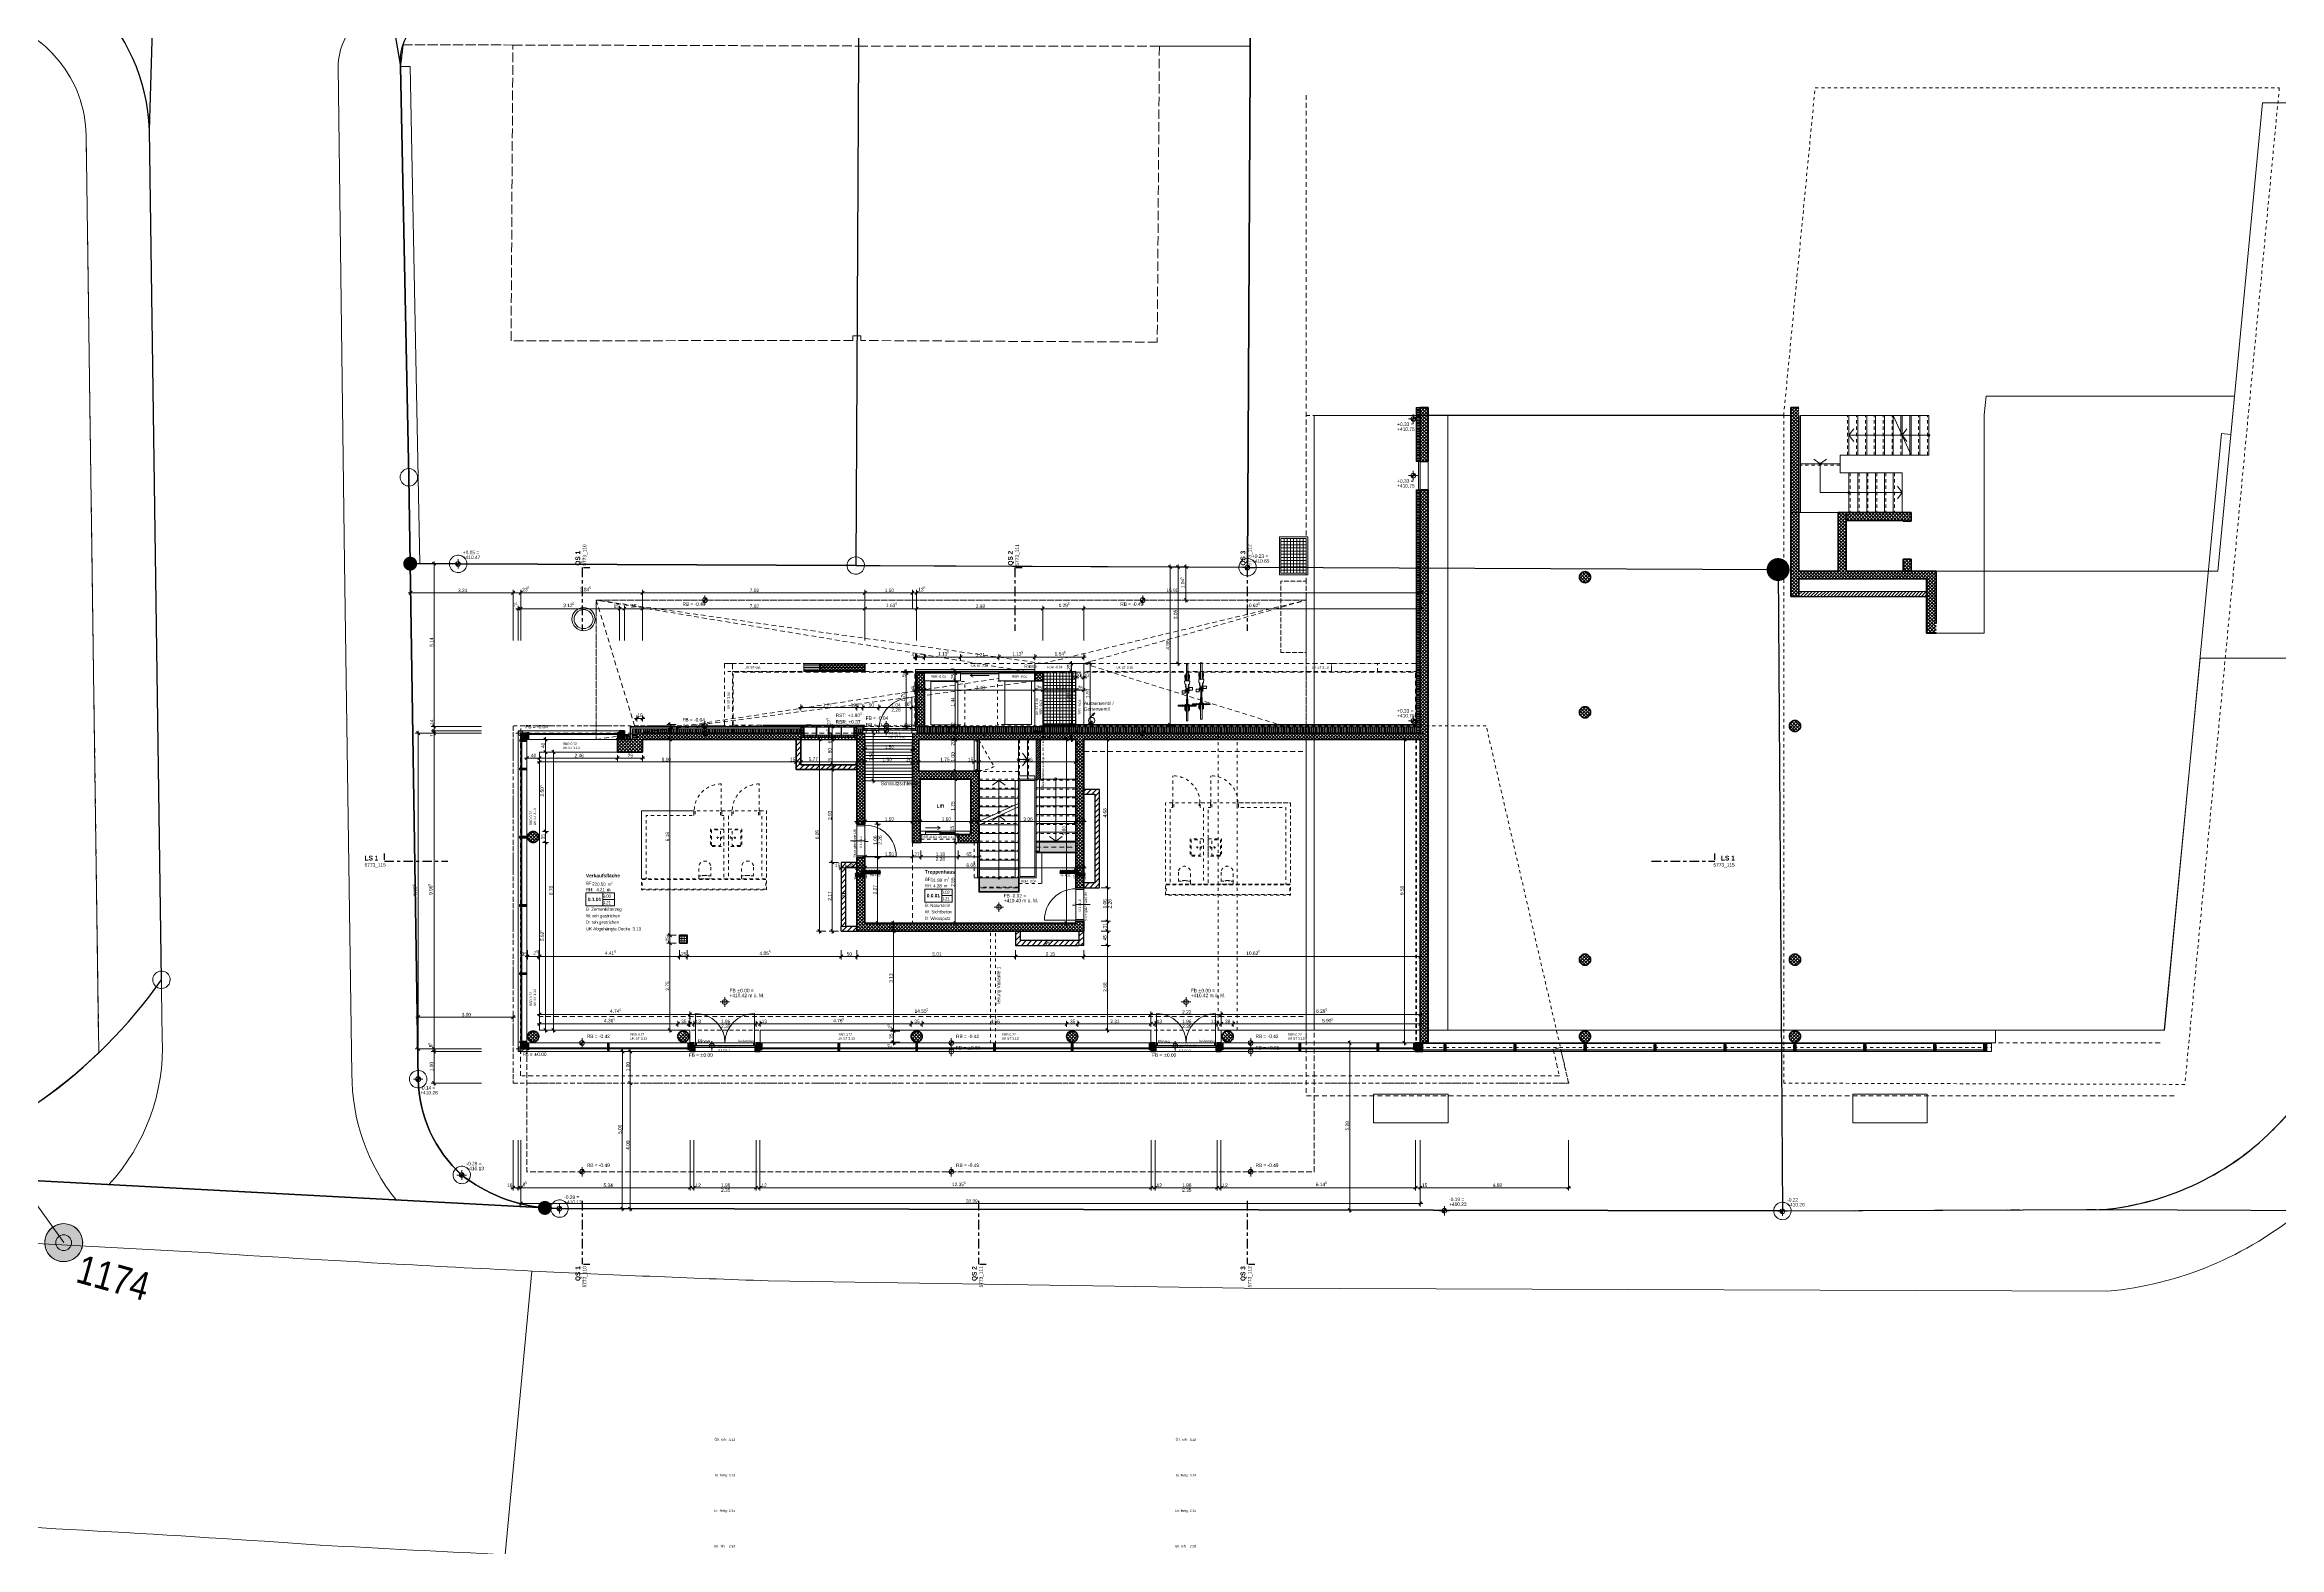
# Model space of a CAD drawing. Header units: metres. Extents: x -163 to 276, y -152 to 153.
# Drawn here: x -29.2 to 41.3, y -22.5 to 24.9 of the extents above; entities that cross this region are included whole.
import ezdxf

# ---------------------------------------------------------------- set-up
doc = ezdxf.new("R2010")
doc.units = ezdxf.units.M
doc.header["$MEASUREMENT"] = 0
for name, pattern in [('Strich 1_0.5mm', [0.075, 0.05, -0.025]), ('Strich 1_1mm', [0.1, 0.05, -0.05]), ('Strich 2', [0.141111, 0.070556, -0.070556]), ('Strich 2_1mm', [0.15, 0.1, -0.05]), ('Strich 3_1mm Kanten', [0.2, 0.15, -0.05]), ('Strich 6_1mm', [0.35, 0.3, -0.05]), ('Strichpunkt 1.5_0.75_0.75mm', [0.15, 0.075, -0.0375, 0, -0.0375]), ('Strichpunkt 3_1_1mm Achsen', [0.25, 0.15, -0.05, 0, -0.05]), ('Strichpunkt 6_2_2mm Schnitt', [0.5, 0.3, -0.1, 0, -0.1]), ('Wipeout_Contour', [1, 0, -1])]:
    doc.linetypes.add(name, pattern=pattern)
for name, color, linetype in [('0 Bauteilschraffuren Neu', 7, 'Continuous'), ('0 Neu', 7, 'Continuous'), ('0 Schichttrennlinien Neu', 7, 'Continuous'), ('000 Kataster', 7, 'Continuous'), ('000-2 Kataster Parzellenpunkte', 7, 'Continuous'), ('000-3 Kataster Parzellengrenzen', 7, 'Continuous'), ('010 Aussenwände', 7, 'Continuous'), ('010 Aussenwände Abbruch', 7, 'Continuous'), ('010 Aussenwände Bauteilschraffuren', 7, 'Continuous'), ('010 Aussenwände Bauteilschraffuren Neu', 7, 'Continuous'), ('010 Aussenwände Neu', 7, 'Continuous'), ('010 Aussenwände Schichttrennlinien', 7, 'Continuous'), ('010 Aussenwände Schichttrennlinien Neu', 7, 'Continuous'), ('010 Fenster Neu', 7, 'Continuous'), ('010 Türen', 7, 'Continuous'), ('010 Türen Neu', 7, 'Continuous'), ('015 Innenwände', 7, 'Continuous'), ('015 Innenwände Bauteilschraffuren', 7, 'Continuous'), ('015 Innenwände Bauteilschraffuren Neu', 7, 'Continuous'), ('015 Innenwände Neu', 7, 'Continuous'), ('015 Innenwände Schichttrennlinien', 7, 'Continuous'), ('015 Innenwände Schichttrennlinien Neu', 7, 'Continuous'), ('020 Stützen', 7, 'Continuous'), ('020 Stützen Bauteilschraffuren', 7, 'Continuous'), ('020 Stützen Bauteilschraffuren Neu', 7, 'Continuous'), ('020 Stützen Neu', 7, 'Continuous'), ('022 Betonbrüstungen Neu', 7, 'Continuous'), ('025 Unterzüge Neu', 7, 'Continuous'), ('026 Unterhalb', 7, 'Continuous'), ('026 Unterhalb Neu', 7, 'Continuous'), ('027 Oberhalb Neu', 7, 'Continuous'), ('030 Bodenaufbauten', 7, 'Continuous'), ('030 Bodenaufbauten Neu', 7, 'Continuous'), ('035 Decken', 7, 'Continuous'), ('035 Decken Abbruch', 7, 'Continuous'), ('035 Decken Neu', 7, 'Continuous'), ('035-20 Bodeneinlagen Neu', 7, 'Continuous'), ('035-3 Kragplatten Neu', 7, 'Continuous'), ('036 Deckenbekleidung Neu', 7, 'Continuous'), ('050 Geländer Bauteilschraffuren Neu', 7, 'Continuous'), ('050 Geländer Neu', 7, 'Continuous'), ('055 Treppen', 7, 'Continuous'), ('055 Treppen Neu', 7, 'Continuous'), ('060 Möbel Einbau Neu', 7, 'Continuous'), ('065 Möbel Einrichtung', 7, 'Continuous'), ('065 Möbel Einrichtung Neu', 7, 'Continuous'), ('080 Raum Innen Kontur Neu', 7, 'Continuous'), ('080 Raum Innen Text Neu', 7, 'Continuous'), ('080 Raum Innen Textrahmen Neu', 7, 'Continuous'), ('110 Bemassungen Ausführung Neu', 7, 'Continuous'), ('111 Bemassung Ausführung Koten Neu', 7, 'Continuous'), ('160 Beschriftungen Ausführung Neu', 7, 'Continuous'), ('200 Schnittlinien', 7, 'Continuous'), ('255 Plangrafiken', 7, 'Continuous'), ('255 Plangrafiken Abbruch', 7, 'Continuous'), ('260 Kennzeichnung Sichtbeton Neu', 7, 'Continuous'), ('305 Heizung Neu', 7, 'Continuous'), ('307 Heizung Beschriftung Neu', 7, 'Continuous'), ('320 Sanitär Neu', 7, 'Continuous'), ('322 Sanitär Beschriftung Neu', 7, 'Continuous'), ('501 Fixpunkte Neu', 7, 'Continuous')]:
    doc.layers.add(name, color=color, linetype=linetype)
doc.styles.add('ERSTELLTER_STIL_1', font='ARIALN.TTF')
doc.styles.add('ERSTELLTER_STIL_2', font='ARIALN.TTF')
doc.styles.add('ERSTELLTER_STIL_3', font='arial.ttf')
doc.linetypes.add('Unsichtbare Linie', pattern='A,0,[1,5773_101 Erdgeschoss1.Shx,S=500,R=0,X=0,Y=0],-500,0', length=500)
doc.dimstyles.new('ERSTELLTER_STIL__1', dxfattribs={"dimtxt": 0.11, "dimasz": 0.095, "dimexe": 0.18, "dimexo": 0.2, "dimgap": 0, "dimtad": 1, "dimzin": 0, "dimdsep": 46, "dimtxsty": 'ERSTELLTER_STIL_2', "dimblk": 'ARROWHEAD_6', "dimblk1": 'ARROWHEAD_6', "dimblk2": 'ARROWHEAD_6', "dimcen": 0.09, "dimclrd": 7, "dimclre": 7, "dimclrt": 7, "dimazin": 0, "dimtfac": 1, "dimtdec": 4, "dimtmove": 0, "dimatfit": 3, "dimfxl": 1, "dimtolj": 1, "dimtzin": 0, "dimarcsym": 0})
doc.dimstyles.new('ERSTELLTER_STIL__10', dxfattribs={"dimtxt": 0.11, "dimasz": 0.095, "dimexe": 0.18, "dimexo": 0.0625, "dimgap": 0, "dimtad": 1, "dimtih": 1, "dimtoh": 1, "dimzin": 0, "dimdsep": 46, "dimtxsty": 'ERSTELLTER_STIL_2', "dimblk": 'ARROWHEAD_6', "dimblk1": 'ARROWHEAD_6', "dimblk2": 'ARROWHEAD_6', "dimcen": 0.09, "dimclrd": 7, "dimclre": 7, "dimclrt": 7, "dimazin": 0, "dimtfac": 1, "dimtdec": 4, "dimtmove": 0, "dimatfit": 3, "dimfxl": 1, "dimtolj": 1, "dimtzin": 0, "dimarcsym": 0})
doc.dimstyles.new('ERSTELLTER_STIL__11', dxfattribs={"dimtxt": 0.11, "dimasz": 0.095, "dimexe": 0.18, "dimexo": 1, "dimgap": 0, "dimtad": 1, "dimtih": 1, "dimtoh": 1, "dimzin": 0, "dimdsep": 46, "dimtxsty": 'ERSTELLTER_STIL_2', "dimblk": 'ARROWHEAD_6', "dimblk1": 'ARROWHEAD_6', "dimblk2": 'ARROWHEAD_6', "dimcen": 0.09, "dimclrd": 7, "dimclre": 7, "dimclrt": 7, "dimazin": 0, "dimtfac": 1, "dimtdec": 4, "dimtmove": 0, "dimatfit": 3, "dimfxl": 1, "dimtolj": 1, "dimtzin": 0, "dimarcsym": 0})
doc.dimstyles.new('ERSTELLTER_STIL__12', dxfattribs={"dimtxt": 0.11, "dimasz": 0.095, "dimexe": 0.18, "dimexo": 1.5, "dimgap": 0, "dimtad": 1, "dimzin": 0, "dimdsep": 46, "dimtxsty": 'ERSTELLTER_STIL_2', "dimblk": 'ARROWHEAD_6', "dimblk1": 'ARROWHEAD_6', "dimblk2": 'ARROWHEAD_6', "dimcen": 0.09, "dimclrd": 7, "dimclre": 7, "dimclrt": 7, "dimazin": 0, "dimtfac": 1, "dimtdec": 4, "dimtmove": 0, "dimatfit": 3, "dimfxl": 1, "dimtolj": 1, "dimtzin": 0, "dimarcsym": 0})
doc.dimstyles.new('ERSTELLTER_STIL__13', dxfattribs={"dimtxt": 0.11, "dimasz": 0.095, "dimexe": 0.18, "dimexo": 2, "dimgap": 0, "dimtad": 1, "dimtih": 1, "dimtoh": 1, "dimzin": 0, "dimdsep": 46, "dimtxsty": 'ERSTELLTER_STIL_2', "dimblk": 'ARROWHEAD_6', "dimblk1": 'ARROWHEAD_6', "dimblk2": 'ARROWHEAD_6', "dimcen": 0.09, "dimclrd": 7, "dimclre": 7, "dimclrt": 7, "dimazin": 0, "dimtfac": 1, "dimtdec": 4, "dimtmove": 0, "dimatfit": 3, "dimfxl": 1, "dimtolj": 1, "dimtzin": 0, "dimarcsym": 0})
doc.dimstyles.new('ERSTELLTER_STIL__14', dxfattribs={"dimtxt": 0.11, "dimasz": 0.095, "dimexe": 0.18, "dimexo": 2, "dimgap": 0, "dimtad": 1, "dimzin": 0, "dimdsep": 46, "dimtxsty": 'ERSTELLTER_STIL_2', "dimblk": 'ARROWHEAD_6', "dimblk1": 'ARROWHEAD_6', "dimblk2": 'ARROWHEAD_6', "dimcen": 0.09, "dimclrd": 7, "dimclre": 7, "dimclrt": 7, "dimazin": 0, "dimtfac": 1, "dimtdec": 4, "dimtmove": 0, "dimatfit": 3, "dimfxl": 1, "dimtolj": 1, "dimtzin": 0, "dimarcsym": 0})
doc.dimstyles.new('ERSTELLTER_STIL__2', dxfattribs={"dimtxt": 0.11, "dimasz": 0.095, "dimexe": 0.18, "dimexo": 0.2, "dimgap": 0, "dimtad": 1, "dimtih": 1, "dimtoh": 1, "dimzin": 0, "dimdsep": 46, "dimtxsty": 'ERSTELLTER_STIL_2', "dimblk": 'ARROWHEAD_6', "dimblk1": 'ARROWHEAD_6', "dimblk2": 'ARROWHEAD_6', "dimcen": 0.09, "dimclrd": 7, "dimclre": 7, "dimclrt": 7, "dimazin": 0, "dimtfac": 1, "dimtdec": 4, "dimtmove": 0, "dimatfit": 3, "dimfxl": 1, "dimtolj": 1, "dimtzin": 0, "dimarcsym": 0})
doc.dimstyles.new('ERSTELLTER_STIL__3', dxfattribs={"dimtxt": 0.11, "dimasz": 0.095, "dimexe": 0.18, "dimexo": 0.0625, "dimgap": 0, "dimtad": 1, "dimtih": 1, "dimtoh": 1, "dimzin": 0, "dimdsep": 46, "dimtxsty": 'ERSTELLTER_STIL_2', "dimblk": 'ARROWHEAD_6', "dimblk1": 'ARROWHEAD_6', "dimblk2": 'ARROWHEAD_6', "dimcen": 0.09, "dimse1": 1, "dimse2": 1, "dimclrd": 7, "dimclre": 7, "dimclrt": 7, "dimazin": 0, "dimtfac": 1, "dimtdec": 4, "dimtmove": 0, "dimatfit": 3, "dimfxl": 1, "dimtolj": 1, "dimtzin": 0, "dimarcsym": 0})
doc.dimstyles.new('ERSTELLTER_STIL__4', dxfattribs={"dimtxt": 0.11, "dimasz": 0.095, "dimexe": 0.18, "dimexo": 0.0625, "dimgap": 0, "dimtad": 1, "dimzin": 0, "dimdsep": 46, "dimtxsty": 'ERSTELLTER_STIL_2', "dimblk": 'ARROWHEAD_6', "dimblk1": 'ARROWHEAD_6', "dimblk2": 'ARROWHEAD_6', "dimcen": 0.09, "dimse1": 1, "dimse2": 1, "dimclrd": 7, "dimclre": 7, "dimclrt": 7, "dimazin": 0, "dimtfac": 1, "dimtdec": 4, "dimtmove": 0, "dimatfit": 3, "dimfxl": 1, "dimtolj": 1, "dimtzin": 0, "dimarcsym": 0})
doc.dimstyles.new('ERSTELLTER_STIL__5', dxfattribs={"dimtxt": 0.11, "dimasz": 0.095, "dimexe": 0.18, "dimexo": 0.4, "dimgap": 0, "dimtad": 1, "dimtih": 1, "dimtoh": 1, "dimzin": 0, "dimdsep": 46, "dimtxsty": 'ERSTELLTER_STIL_2', "dimblk": 'ARROWHEAD_6', "dimblk1": 'ARROWHEAD_6', "dimblk2": 'ARROWHEAD_6', "dimcen": 0.09, "dimclrd": 7, "dimclre": 7, "dimclrt": 7, "dimazin": 0, "dimtfac": 1, "dimtdec": 4, "dimtmove": 0, "dimatfit": 3, "dimfxl": 1, "dimtolj": 1, "dimtzin": 0, "dimarcsym": 0})
doc.dimstyles.new('ERSTELLTER_STIL__6', dxfattribs={"dimtxt": 0.11, "dimasz": 0.095, "dimexe": 0.18, "dimexo": 0.0625, "dimgap": 0, "dimtad": 1, "dimtih": 1, "dimtoh": 1, "dimzin": 0, "dimdsep": 46, "dimtxsty": 'ERSTELLTER_STIL_2', "dimblk": 'ARROWHEAD_6', "dimblk1": 'ARROWHEAD_6', "dimblk2": 'ARROWHEAD_6', "dimcen": 0.09, "dimse1": 1, "dimse2": 1, "dimclrd": 7, "dimclre": 7, "dimclrt": 7, "dimazin": 0, "dimtfac": 1, "dimtdec": 4, "dimtmove": 2, "dimatfit": 3, "dimfxl": 1, "dimtolj": 1, "dimtzin": 0, "dimarcsym": 0})
doc.dimstyles.new('ERSTELLTER_STIL__7', dxfattribs={"dimtxt": 0.11, "dimasz": 0.095, "dimexe": 0.18, "dimexo": 0.0625, "dimgap": 0, "dimtad": 1, "dimzin": 0, "dimdsep": 46, "dimtxsty": 'ERSTELLTER_STIL_2', "dimblk": 'ARROWHEAD_6', "dimblk1": 'ARROWHEAD_6', "dimblk2": 'ARROWHEAD_6', "dimcen": 0.09, "dimse1": 1, "dimse2": 1, "dimclrd": 7, "dimclre": 7, "dimclrt": 7, "dimazin": 0, "dimtfac": 1, "dimtdec": 4, "dimtmove": 2, "dimatfit": 3, "dimfxl": 1, "dimtolj": 1, "dimtzin": 0, "dimarcsym": 0})
doc.dimstyles.new('ERSTELLTER_STIL__8', dxfattribs={"dimtxt": 0.11, "dimasz": 0.095, "dimexe": 0.18, "dimexo": 0.5, "dimgap": 0, "dimtad": 1, "dimtih": 1, "dimtoh": 1, "dimzin": 0, "dimdsep": 46, "dimtxsty": 'ERSTELLTER_STIL_2', "dimblk": 'ARROWHEAD_6', "dimblk1": 'ARROWHEAD_6', "dimblk2": 'ARROWHEAD_6', "dimcen": 0.09, "dimclrd": 7, "dimclre": 7, "dimclrt": 7, "dimazin": 0, "dimtfac": 1, "dimtdec": 4, "dimtmove": 0, "dimatfit": 3, "dimfxl": 1, "dimtolj": 1, "dimtzin": 0, "dimarcsym": 0})
doc.dimstyles.new('ERSTELLTER_STIL__9', dxfattribs={"dimtxt": 0.11, "dimasz": 0.095, "dimexe": 0.18, "dimexo": 1.5, "dimgap": 0, "dimtad": 1, "dimtih": 1, "dimtoh": 1, "dimzin": 0, "dimdsep": 46, "dimtxsty": 'ERSTELLTER_STIL_2', "dimblk": 'ARROWHEAD_6', "dimblk1": 'ARROWHEAD_6', "dimblk2": 'ARROWHEAD_6', "dimcen": 0.09, "dimclrd": 7, "dimclre": 7, "dimclrt": 7, "dimazin": 0, "dimtfac": 1, "dimtdec": 4, "dimtmove": 0, "dimatfit": 3, "dimfxl": 1, "dimtolj": 1, "dimtzin": 0, "dimarcsym": 0})
pattern_1 = [(45, (0, 0), (-0.05303301, 0.05303301), []), (135, (0, 0), (0.05303301, 0.05303301), [])]
pattern_2 = [(45, (0, 0), (-0.053033, 0.053033), [])]
pattern_3 = [(270, (0, 0), (0.0375, 0), [])]
pattern_4 = [(90, (0, 0), (-0.0375, 0), [])]
pattern_5 = [(45, (0, 0), (-0.0848528, 0.0848528), [])]
pattern_6 = [(2e-13, (0, 0), (0, 0.0375), [])]
pattern_7 = [(0, (0, 0), (0, 0.015), [])]

# ---------------------------------------------------------------- blocks, each defined once
blk = doc.blocks.new('*D1')
at = {"layer": '110 Bemassungen Ausführung Neu', "color": 7, "linetype": 'Continuous', "lineweight": 13}
for p, q in [((-9.505, 3.545), (-9.505, 3.47)), ((-9.599, 3.47), (-9.305, 3.47)), ((-9.599, 3), (-9.305, 3)), ((-9.505, 3.47), (-9.505, 3))]:
    blk.add_line(p, q, dxfattribs=at)
at = {"layer": '110 Bemassungen Ausführung Neu', "color": 7, "linetype": 'Continuous', "lineweight": 18}
for p, q in [((-9.455, 3.42), (-9.555, 3.52)), ((-9.455, 2.95), (-9.555, 3.05))]:
    blk.add_line(p, q, dxfattribs=at)
at = {"layer": '110 Bemassungen Ausführung Neu', "color": 7, "lineweight": 13, "insert": (-9.527, 3.164), "char_height": 0.11, "attachment_point": 7, "rotation": 90, "style": 'ERSTELLTER_STIL_2'}
blk.add_mtext('\\A1;{\\pql;\\fArial Narrow|b0|i0|c0|p0;\\W1.000000;47}', dxfattribs=at)
blk = doc.blocks.new('ARROWHEAD_6')
at = {"color": 0, "linetype": 'Continuous', "lineweight": 0}
for p, q in [((0, 0), (-1, 0)), ((-0.5, -0.5), (0.5, 0.5))]:
    blk.add_line(p, q, dxfattribs=at)
blk = doc.blocks.new('*D3')
at = {"layer": '110 Bemassungen Ausführung Neu', "color": 7, "linetype": 'Continuous', "lineweight": 18}
blk.add_line((-9.455, 2.95), (-9.555, 3.05), dxfattribs=at)
at = {"layer": '110 Bemassungen Ausführung Neu', "color": 7, "linetype": 'Continuous', "lineweight": 13}
blk.add_line((-9.505, 3.47), (-9.505, 3), dxfattribs=at)
blk = doc.blocks.new('*D4')
at = {"layer": '110 Bemassungen Ausführung Neu', "color": 7, "linetype": 'Continuous', "lineweight": 18}
for p, q in [((-9.455, 2.95), (-9.555, 3.05)), ((-9.455, -3.23), (-9.555, -3.13))]:
    blk.add_line(p, q, dxfattribs=at)
at = {"layer": '110 Bemassungen Ausführung Neu', "color": 7, "linetype": 'Continuous', "lineweight": 13}
for p, q in [((-9.505, 3.47), (-9.505, 3)), ((-9.505, 3), (-9.505, -3.18)), ((-9.505, -3.18), (-9.505, -3.43))]:
    blk.add_line(p, q, dxfattribs=at)
at = {"layer": '110 Bemassungen Ausführung Neu', "color": 7, "lineweight": 13, "insert": (-9.527, -0.214), "char_height": 0.11, "attachment_point": 7, "rotation": 90, "style": 'ERSTELLTER_STIL_2'}
blk.add_mtext('\\A1;{\\pql;\\fArial Narrow|b0|i0|c0|p0;\\W1.000000;6.18}', dxfattribs=at)
blk = doc.blocks.new('*D5')
at = {"layer": '110 Bemassungen Ausführung Neu', "color": 7, "linetype": 'Continuous', "lineweight": 13}
for p, q in [((-9.505, 3), (-9.505, -3.18)), ((-9.599, -3.18), (-9.305, -3.18)), ((-9.599, -3.43), (-9.305, -3.43)), ((-9.505, -3.18), (-9.505, -3.43)), ((-9.505, -3.43), (-9.505, -6.18))]:
    blk.add_line(p, q, dxfattribs=at)
at = {"layer": '110 Bemassungen Ausführung Neu', "color": 7, "linetype": 'Continuous', "lineweight": 18}
for p, q in [((-9.455, -3.23), (-9.555, -3.13)), ((-9.455, -3.48), (-9.555, -3.38))]:
    blk.add_line(p, q, dxfattribs=at)
at = {"layer": '110 Bemassungen Ausführung Neu', "color": 7, "lineweight": 13, "insert": (-9.527, -3.376), "char_height": 0.11, "attachment_point": 7, "rotation": 90, "style": 'ERSTELLTER_STIL_2'}
blk.add_mtext('\\A1;{\\pql;\\fArial Narrow|b0|i0|c0|p0;\\W1.000000;25}', dxfattribs=at)
blk = doc.blocks.new('*D6')
at = {"layer": '110 Bemassungen Ausführung Neu', "color": 7, "linetype": 'Continuous', "lineweight": 18}
for p, q in [((-9.455, -3.48), (-9.555, -3.38)), ((-9.555, -6.13), (-9.455, -6.23))]:
    blk.add_line(p, q, dxfattribs=at)
at = {"layer": '110 Bemassungen Ausführung Neu', "color": 7, "linetype": 'Continuous', "lineweight": 13}
for p, q in [((-9.505, -3.43), (-9.505, -6.18)), ((-9.599, -6.18), (-9.305, -6.18)), ((-9.505, -6.18), (-9.505, -6.255))]:
    blk.add_line(p, q, dxfattribs=at)
at = {"layer": '110 Bemassungen Ausführung Neu', "color": 7, "lineweight": 13, "insert": (-9.527, -4.929), "char_height": 0.11, "attachment_point": 7, "rotation": 90, "style": 'ERSTELLTER_STIL_2'}
blk.add_mtext('\\A1;{\\pql;\\fArial Narrow|b0|i0|c0|p0;\\W1.000000;2.75}', dxfattribs=at)
blk = doc.blocks.new('*D7')
at = {"layer": '110 Bemassungen Ausführung Neu', "color": 7, "linetype": 'Continuous', "lineweight": 13}
for p, q in [((-3.425, -0.7), (-3.35, -0.7)), ((-3.35, -0.794), (-3.35, -0.5)), ((-3.35, -0.7), (-1.85, -0.7)), ((-1.85, -0.794), (-1.85, -0.5))]:
    blk.add_line(p, q, dxfattribs=at)
at = {"layer": '110 Bemassungen Ausführung Neu', "color": 7, "linetype": 'Continuous', "lineweight": 18}
for p, q in [((-3.3, -0.65), (-3.4, -0.75)), ((-1.8, -0.65), (-1.9, -0.75))]:
    blk.add_line(p, q, dxfattribs=at)
at = {"layer": '110 Bemassungen Ausführung Neu', "color": 7, "lineweight": 13, "insert": (-2.724, -0.678), "char_height": 0.11, "attachment_point": 7, "style": 'ERSTELLTER_STIL_2'}
blk.add_mtext('\\A1;{\\pql;\\fArial Narrow|b0|i0|c0|p0;\\W1.000000;1.50}', dxfattribs=at)
blk = doc.blocks.new('*D8')
at = {"layer": '110 Bemassungen Ausführung Neu', "color": 7, "linetype": 'Continuous', "lineweight": 18}
for p, q in [((-1.8, -0.65), (-1.9, -0.75)), ((-1.53, -0.65), (-1.63, -0.75))]:
    blk.add_line(p, q, dxfattribs=at)
at = {"layer": '110 Bemassungen Ausführung Neu', "color": 7, "linetype": 'Continuous', "lineweight": 13}
for p, q in [((-1.85, -0.794), (-1.85, -0.5)), ((-1.85, -0.7), (-1.58, -0.7)), ((-1.58, -0.794), (-1.58, -0.5))]:
    blk.add_line(p, q, dxfattribs=at)
at = {"layer": '110 Bemassungen Ausführung Neu', "color": 7, "lineweight": 13, "insert": (-1.786, -0.678), "char_height": 0.11, "attachment_point": 7, "style": 'ERSTELLTER_STIL_2'}
blk.add_mtext('\\A1;{\\pql;\\fArial Narrow|b0|i0|c0|p0;\\W1.000000;27}', dxfattribs=at)
blk = doc.blocks.new('*D9')
at = {"layer": '110 Bemassungen Ausführung Neu', "color": 7, "linetype": 'Continuous', "lineweight": 18}
for p, q in [((-1.53, -0.65), (-1.63, -0.75)), ((-0.35, -0.65), (-0.45, -0.75))]:
    blk.add_line(p, q, dxfattribs=at)
at = {"layer": '110 Bemassungen Ausführung Neu', "color": 7, "linetype": 'Continuous', "lineweight": 13}
for p, q in [((-1.58, -0.794), (-1.58, -0.5)), ((-1.58, -0.7), (-0.4, -0.7)), ((-0.4, -0.794), (-0.4, -0.5))]:
    blk.add_line(p, q, dxfattribs=at)
at = {"layer": '110 Bemassungen Ausführung Neu', "color": 7, "lineweight": 13, "char_height": 0.11, "attachment_point": 7, "style": 'ERSTELLTER_STIL_2'}
for s, insert in [('\\A1;{\\pql;\\fArial Narrow|b0|i0|c0|p0;\\W1.000000;1.18}', (-1.114, -0.678)), ('\\A1;{\\pql;\\fArial Narrow|b0|i0|c0|p0;\\W1.000000;2.28}', (-1.114, -0.832))]:
    blk.add_mtext(s, dxfattribs=dict(at, insert=insert))
blk = doc.blocks.new('*D10')
at = {"layer": '110 Bemassungen Ausführung Neu', "color": 7, "linetype": 'Continuous', "lineweight": 18}
for p, q in [((-0.35, -0.65), (-0.45, -0.75)), ((0.2, -0.75), (0.3, -0.65))]:
    blk.add_line(p, q, dxfattribs=at)
at = {"layer": '110 Bemassungen Ausführung Neu', "color": 7, "linetype": 'Continuous', "lineweight": 13}
for p, q in [((-0.4, -0.794), (-0.4, -0.5)), ((-0.4, -0.7), (0.25, -0.7)), ((0.25, -0.794), (0.25, -0.5)), ((0.25, -0.7), (0.325, -0.7))]:
    blk.add_line(p, q, dxfattribs=at)
at = {"layer": '110 Bemassungen Ausführung Neu', "color": 7, "lineweight": 13, "insert": (-0.146, -0.678), "char_height": 0.11, "attachment_point": 7, "style": 'ERSTELLTER_STIL_2'}
blk.add_mtext('\\A1;{\\pql;\\fArial Narrow|b0|i0|c0|p0;\\W1.000000;65}', dxfattribs=at)
blk = doc.blocks.new('*D11')
at = {"layer": '110 Bemassungen Ausführung Neu', "color": 7, "linetype": 'Continuous', "lineweight": 13}
for p, q in [((-3.675, 0.409), (-3.6, 0.409)), ((-3.6, 0.209), (-3.6, 0.503)), ((-3.6, 0.409), (-3.35, 0.409)), ((-3.35, 0.209), (-3.35, 0.503))]:
    blk.add_line(p, q, dxfattribs=at)
at = {"layer": '110 Bemassungen Ausführung Neu', "color": 7, "linetype": 'Continuous', "lineweight": 18}
for p, q in [((-3.55, 0.459), (-3.65, 0.359)), ((-3.3, 0.459), (-3.4, 0.359))]:
    blk.add_line(p, q, dxfattribs=at)
at = {"layer": '110 Bemassungen Ausführung Neu', "color": 7, "lineweight": 13, "insert": (-3.546, 0.431), "char_height": 0.11, "attachment_point": 7, "style": 'ERSTELLTER_STIL_2'}
blk.add_mtext('\\A1;{\\pql;\\fArial Narrow|b0|i0|c0|p0;\\W1.000000;25}', dxfattribs=at)
blk = doc.blocks.new('*D12')
at = {"layer": '110 Bemassungen Ausführung Neu', "color": 7, "linetype": 'Continuous', "lineweight": 18}
for p, q in [((-3.3, 0.459), (-3.4, 0.359)), ((-1.8, 0.459), (-1.9, 0.359))]:
    blk.add_line(p, q, dxfattribs=at)
at = {"layer": '110 Bemassungen Ausführung Neu', "color": 7, "linetype": 'Continuous', "lineweight": 13}
for p, q in [((-3.35, 0.209), (-3.35, 0.503)), ((-3.35, 0.409), (-1.85, 0.409)), ((-1.85, 0.316), (-1.85, 0.609))]:
    blk.add_line(p, q, dxfattribs=at)
at = {"layer": '110 Bemassungen Ausführung Neu', "color": 7, "lineweight": 13, "insert": (-2.724, 0.431), "char_height": 0.11, "attachment_point": 7, "style": 'ERSTELLTER_STIL_2'}
blk.add_mtext('\\A1;{\\pql;\\fArial Narrow|b0|i0|c0|p0;\\W1.000000;1.50}', dxfattribs=at)
blk = doc.blocks.new('*D13')
at = {"layer": '110 Bemassungen Ausführung Neu', "color": 7, "linetype": 'Continuous', "lineweight": 18}
blk.add_line((-1.8, 0.459), (-1.9, 0.359), dxfattribs=at)
at = {"layer": '110 Bemassungen Ausführung Neu', "color": 7, "linetype": 'Continuous', "lineweight": 13}
blk.add_line((-1.85, 0.316), (-1.85, 0.609), dxfattribs=at)
blk = doc.blocks.new('*D14')
at = {"layer": '110 Bemassungen Ausführung Neu', "color": 7, "linetype": 'Continuous', "lineweight": 18}
for p, q in [((-1.8, 0.459), (-1.9, 0.359)), ((-1.55, 0.459), (-1.65, 0.359))]:
    blk.add_line(p, q, dxfattribs=at)
at = {"layer": '110 Bemassungen Ausführung Neu', "color": 7, "linetype": 'Continuous', "lineweight": 13}
for p, q in [((-1.85, 0.316), (-1.85, 0.609)), ((-1.85, 0.409), (-1.6, 0.409)), ((-1.6, 0.316), (-1.6, 0.609))]:
    blk.add_line(p, q, dxfattribs=at)
at = {"layer": '110 Bemassungen Ausführung Neu', "color": 7, "lineweight": 13, "insert": (-1.796, 0.431), "char_height": 0.11, "attachment_point": 7, "style": 'ERSTELLTER_STIL_2'}
blk.add_mtext('\\A1;{\\pql;\\fArial Narrow|b0|i0|c0|p0;\\W1.000000;25}', dxfattribs=at)
blk = doc.blocks.new('*D15')
at = {"layer": '110 Bemassungen Ausführung Neu', "color": 7, "linetype": 'Continuous', "lineweight": 18}
blk.add_line((-1.55, 0.459), (-1.65, 0.359), dxfattribs=at)
at = {"layer": '110 Bemassungen Ausführung Neu', "color": 7, "linetype": 'Continuous', "lineweight": 13}
blk.add_line((-1.6, 0.316), (-1.6, 0.609), dxfattribs=at)
blk = doc.blocks.new('*D16')
at = {"layer": '110 Bemassungen Ausführung Neu', "color": 7, "linetype": 'Continuous', "lineweight": 18}
for p, q in [((-1.55, 0.459), (-1.65, 0.359)), ((0.05, 0.459), (-0.05, 0.359))]:
    blk.add_line(p, q, dxfattribs=at)
at = {"layer": '110 Bemassungen Ausführung Neu', "color": 7, "linetype": 'Continuous', "lineweight": 13}
for p, q in [((-1.6, 0.316), (-1.6, 0.609)), ((-1.6, 0.409), (0, 0.409))]:
    blk.add_line(p, q, dxfattribs=at)
at = {"layer": '110 Bemassungen Ausführung Neu', "color": 7, "lineweight": 13, "insert": (-0.924, 0.431), "char_height": 0.11, "attachment_point": 7, "style": 'ERSTELLTER_STIL_2'}
blk.add_mtext('\\A1;{\\pql;\\fArial Narrow|b0|i0|c0|p0;\\W1.000000;1.60}', dxfattribs=at)
blk = doc.blocks.new('*D17')
at = {"layer": '110 Bemassungen Ausführung Neu', "color": 7, "linetype": 'Continuous', "lineweight": 13}
blk.add_line((-1.6, 0.409), (0, 0.409), dxfattribs=at)
at = {"layer": '110 Bemassungen Ausführung Neu', "color": 7, "linetype": 'Continuous', "lineweight": 18}
blk.add_line((0.05, 0.459), (-0.05, 0.359), dxfattribs=at)
blk = doc.blocks.new('*D18')
at = {"layer": '110 Bemassungen Ausführung Neu', "color": 7, "linetype": 'Continuous', "lineweight": 13}
for p, q in [((-1.6, 0.409), (0, 0.409)), ((0, 0.316), (0, 0.609)), ((0, 0.409), (0.25, 0.409)), ((0.25, 0.316), (0.25, 0.609)), ((0.25, 0.409), (3.31, 0.409))]:
    blk.add_line(p, q, dxfattribs=at)
at = {"layer": '110 Bemassungen Ausführung Neu', "color": 7, "linetype": 'Continuous', "lineweight": 18}
for p, q in [((0.05, 0.459), (-0.05, 0.359)), ((0.3, 0.459), (0.2, 0.359))]:
    blk.add_line(p, q, dxfattribs=at)
at = {"layer": '110 Bemassungen Ausführung Neu', "color": 7, "lineweight": 13, "insert": (0.054, 0.431), "char_height": 0.11, "attachment_point": 7, "style": 'ERSTELLTER_STIL_2'}
blk.add_mtext('\\A1;{\\pql;\\fArial Narrow|b0|i0|c0|p0;\\W1.000000;25}', dxfattribs=at)
blk = doc.blocks.new('*D19')
at = {"layer": '110 Bemassungen Ausführung Neu', "color": 7, "linetype": 'Continuous', "lineweight": 18}
blk.add_line((0.3, 0.459), (0.2, 0.359), dxfattribs=at)
at = {"layer": '110 Bemassungen Ausführung Neu', "color": 7, "linetype": 'Continuous', "lineweight": 13}
blk.add_line((0.25, 0.409), (3.31, 0.409), dxfattribs=at)
blk = doc.blocks.new('*D20')
at = {"layer": '110 Bemassungen Ausführung Neu', "color": 7, "linetype": 'Continuous', "lineweight": 18}
for p, q in [((0.3, 0.459), (0.2, 0.359)), ((3.36, 0.459), (3.26, 0.359))]:
    blk.add_line(p, q, dxfattribs=at)
at = {"layer": '110 Bemassungen Ausführung Neu', "color": 7, "linetype": 'Continuous', "lineweight": 13}
blk.add_line((0.25, 0.409), (3.31, 0.409), dxfattribs=at)
at = {"layer": '110 Bemassungen Ausführung Neu', "color": 7, "lineweight": 13, "insert": (1.656, 0.431), "char_height": 0.11, "attachment_point": 7, "style": 'ERSTELLTER_STIL_2'}
blk.add_mtext('\\A1;{\\pql;\\fArial Narrow|b0|i0|c0|p0;\\W1.000000;3.06}', dxfattribs=at)
blk = doc.blocks.new('*D21')
at = {"layer": '110 Bemassungen Ausführung Neu', "color": 7, "linetype": 'Continuous', "lineweight": 13}
for p, q in [((0.25, 0.409), (3.31, 0.409)), ((3.31, 0.209), (3.31, 0.503)), ((3.31, 0.409), (3.56, 0.409)), ((3.56, 0.209), (3.56, 0.503)), ((3.56, 0.409), (3.635, 0.409))]:
    blk.add_line(p, q, dxfattribs=at)
at = {"layer": '110 Bemassungen Ausführung Neu', "color": 7, "linetype": 'Continuous', "lineweight": 18}
for p, q in [((3.36, 0.459), (3.26, 0.359)), ((3.51, 0.359), (3.61, 0.459))]:
    blk.add_line(p, q, dxfattribs=at)
at = {"layer": '110 Bemassungen Ausführung Neu', "color": 7, "lineweight": 13, "insert": (3.364, 0.431), "char_height": 0.11, "attachment_point": 7, "style": 'ERSTELLTER_STIL_2'}
blk.add_mtext('\\A1;{\\pql;\\fArial Narrow|b0|i0|c0|p0;\\W1.000000;25}', dxfattribs=at)
blk = doc.blocks.new('*D22')
at = {"layer": '110 Bemassungen Ausführung Neu', "color": 7, "linetype": 'Continuous', "lineweight": 18}
for p, q in [((-1.805, 5.55), (-1.705, 5.65)), ((-1.665, 5.65), (-1.765, 5.55))]:
    blk.add_line(p, q, dxfattribs=at)
at = {"layer": '110 Bemassungen Ausführung Neu', "color": 7, "linetype": 'Continuous', "lineweight": 13}
for p, q in [((-1.755, 5.506), (-1.755, 5.694)), ((-1.715, 5.506), (-1.715, 5.694)), ((-1.83, 5.6), (-1.755, 5.6)), ((-1.755, 5.6), (-1.715, 5.6)), ((-1.715, 5.6), (-1.465, 5.6))]:
    blk.add_line(p, q, dxfattribs=at)
at = {"layer": '110 Bemassungen Ausführung Neu', "color": 7, "lineweight": 13, "insert": (-1.876, 5.622), "char_height": 0.11, "attachment_point": 7, "style": 'ERSTELLTER_STIL_2'}
blk.add_mtext('\\A1;{\\pql;\\fArial Narrow|b0|i0|c0|p0;\\W1.000000;4}', dxfattribs=at)
blk = doc.blocks.new('*D23')
at = {"layer": '110 Bemassungen Ausführung Neu', "color": 7, "linetype": 'Continuous', "lineweight": 18}
for p, q in [((-1.805, 5.55), (-1.705, 5.65)), ((-1.665, 5.65), (-1.765, 5.55)), ((-1.415, 5.65), (-1.515, 5.55))]:
    blk.add_line(p, q, dxfattribs=at)
at = {"layer": '110 Bemassungen Ausführung Neu', "color": 7, "linetype": 'Continuous', "lineweight": 13}
for p, q in [((-1.465, 5.506), (-1.465, 5.694)), ((-1.715, 5.6), (-1.465, 5.6)), ((-1.465, 5.6), (-0.329, 5.6))]:
    blk.add_line(p, q, dxfattribs=at)
at = {"layer": '110 Bemassungen Ausführung Neu', "color": 7, "lineweight": 13, "insert": (-1.661, 5.622), "char_height": 0.11, "attachment_point": 7, "style": 'ERSTELLTER_STIL_2'}
blk.add_mtext('\\A1;{\\pql;\\fArial Narrow|b0|i0|c0|p0;\\W1.000000;25}', dxfattribs=at)
blk = doc.blocks.new('*D24')
at = {"layer": '110 Bemassungen Ausführung Neu', "color": 7, "linetype": 'Continuous', "lineweight": 18}
for p, q in [((-1.415, 5.65), (-1.515, 5.55)), ((-0.279, 5.65), (-0.379, 5.55))]:
    blk.add_line(p, q, dxfattribs=at)
at = {"layer": '110 Bemassungen Ausführung Neu', "color": 7, "linetype": 'Continuous', "lineweight": 13}
for p, q in [((-0.329, 5.506), (-0.329, 5.694)), ((-1.465, 5.6), (-0.329, 5.6))]:
    blk.add_line(p, q, dxfattribs=at)
at = {"layer": '110 Bemassungen Ausführung Neu', "color": 7, "lineweight": 13, "insert": (-1.044, 5.617), "char_height": 0.11, "attachment_point": 7, "style": 'ERSTELLTER_STIL_2'}
blk.add_mtext('\\A1;{\\pql;\\fArial Narrow|b0|i0|c0|p0;\\W1.000000;1.13\\fArial Narrow|b0|i0|c0|p0;\\W1.000000;\\A1{\\H.66x;\\S5^  ;}}', dxfattribs=at)
blk = doc.blocks.new('*D25')
at = {"layer": '110 Bemassungen Ausführung Neu', "color": 7, "linetype": 'Continuous', "lineweight": 18}
for p, q in [((-0.279, 5.65), (-0.379, 5.55)), ((0.93, 5.65), (0.83, 5.55))]:
    blk.add_line(p, q, dxfattribs=at)
at = {"layer": '110 Bemassungen Ausführung Neu', "color": 7, "linetype": 'Continuous', "lineweight": 13}
for p, q in [((-0.329, 5.506), (-0.329, 5.694)), ((-0.329, 5.6), (0.88, 5.6))]:
    blk.add_line(p, q, dxfattribs=at)
at = {"layer": '110 Bemassungen Ausführung Neu', "color": 7, "lineweight": 13, "insert": (0.152, 5.622), "char_height": 0.11, "attachment_point": 7, "style": 'ERSTELLTER_STIL_2'}
blk.add_mtext('\\A1;{\\pql;\\fArial Narrow|b0|i0|c0|p0;\\W1.000000;1.21}', dxfattribs=at)
blk = doc.blocks.new('*D26')
at = {"layer": '110 Bemassungen Ausführung Neu', "color": 7, "linetype": 'Continuous', "lineweight": 18}
for p, q in [((0.93, 5.65), (0.83, 5.55)), ((2.065, 5.65), (1.965, 5.55))]:
    blk.add_line(p, q, dxfattribs=at)
at = {"layer": '110 Bemassungen Ausführung Neu', "color": 7, "linetype": 'Continuous', "lineweight": 13}
for p, q in [((0.88, 5.506), (0.88, 5.694)), ((2.015, 5.506), (2.015, 5.694)), ((-0.329, 5.6), (0.88, 5.6)), ((0.88, 5.6), (2.015, 5.6))]:
    blk.add_line(p, q, dxfattribs=at)
at = {"layer": '110 Bemassungen Ausführung Neu', "color": 7, "lineweight": 13, "insert": (1.3, 5.617), "char_height": 0.11, "attachment_point": 7, "style": 'ERSTELLTER_STIL_2'}
blk.add_mtext('\\A1;{\\pql;\\fArial Narrow|b0|i0|c0|p0;\\W1.000000;1.13\\fArial Narrow|b0|i0|c0|p0;\\W1.000000;\\A1{\\H.66x;\\S5^  ;}}', dxfattribs=at)
blk = doc.blocks.new('*D27')
at = {"layer": '110 Bemassungen Ausführung Neu', "color": 7, "linetype": 'Continuous', "lineweight": 18}
for p, q in [((2.065, 5.65), (1.965, 5.55)), ((3.51, 5.55), (3.61, 5.65))]:
    blk.add_line(p, q, dxfattribs=at)
at = {"layer": '110 Bemassungen Ausführung Neu', "color": 7, "linetype": 'Continuous', "lineweight": 13}
for p, q in [((2.015, 5.506), (2.015, 5.694)), ((3.56, 5.506), (3.56, 5.694)), ((2.015, 5.6), (3.56, 5.6)), ((3.56, 5.6), (3.635, 5.6))]:
    blk.add_line(p, q, dxfattribs=at)
at = {"layer": '110 Bemassungen Ausführung Neu', "color": 7, "lineweight": 13, "insert": (2.64, 5.617), "char_height": 0.11, "attachment_point": 7, "style": 'ERSTELLTER_STIL_2'}
blk.add_mtext('\\A1;{\\pql;\\fArial Narrow|b0|i0|c0|p0;\\W1.000000;1.54\\fArial Narrow|b0|i0|c0|p0;\\W1.000000;\\A1{\\H.66x;\\S5^  ;}}', dxfattribs=at)
blk = doc.blocks.new('*D28')
at = {"layer": '110 Bemassungen Ausführung Neu', "color": 7, "linetype": 'Continuous', "lineweight": 13}
for p, q in [((3.854, 5.4), (3.666, 5.4)), ((3.76, 5.4), (3.76, 5.475)), ((3.76, 3.47), (3.76, 5.4)), ((3.854, 3.47), (3.666, 3.47)), ((3.76, 3.395), (3.76, 3.47))]:
    blk.add_line(p, q, dxfattribs=at)
at = {"layer": '110 Bemassungen Ausführung Neu', "color": 7, "linetype": 'Continuous', "lineweight": 18}
for p, q in [((3.81, 5.35), (3.71, 5.45)), ((3.71, 3.52), (3.81, 3.42))]:
    blk.add_line(p, q, dxfattribs=at)
at = {"layer": '110 Bemassungen Ausführung Neu', "color": 7, "lineweight": 13, "insert": (3.738, 4.311), "char_height": 0.11, "attachment_point": 7, "rotation": 90, "style": 'ERSTELLTER_STIL_2'}
blk.add_mtext('\\A1;{\\pql;\\fArial Narrow|b0|i0|c0|p0;\\W1.000000;1.93}', dxfattribs=at)
blk = doc.blocks.new('*D29')
at = {"layer": '110 Bemassungen Ausführung Neu', "color": 7, "linetype": 'Continuous', "lineweight": 13}
for p, q in [((3.263, 3), (3.075, 3)), ((3.169, 2.925), (3.169, 3))]:
    blk.add_line(p, q, dxfattribs=at)
at = {"layer": '110 Bemassungen Ausführung Neu', "color": 7, "linetype": 'Continuous', "lineweight": 18}
blk.add_line((3.119, 3.05), (3.219, 2.95), dxfattribs=at)
blk = doc.blocks.new('*D30')
at = {"layer": '110 Bemassungen Ausführung Neu', "color": 7, "linetype": 'Continuous', "lineweight": 13}
for p, q in [((3.263, 3.47), (3.075, 3.47)), ((3.263, 3), (3.075, 3)), ((3.169, 3), (3.169, 3.47))]:
    blk.add_line(p, q, dxfattribs=at)
at = {"layer": '110 Bemassungen Ausführung Neu', "color": 7, "linetype": 'Continuous', "lineweight": 18}
for p, q in [((3.119, 3.52), (3.219, 3.42)), ((3.119, 3.05), (3.219, 2.95))]:
    blk.add_line(p, q, dxfattribs=at)
at = {"layer": '110 Bemassungen Ausführung Neu', "color": 7, "lineweight": 13, "insert": (3.147, 3.164), "char_height": 0.11, "attachment_point": 7, "rotation": 90, "style": 'ERSTELLTER_STIL_2'}
blk.add_mtext('\\A1;{\\pql;\\fArial Narrow|b0|i0|c0|p0;\\W1.000000;47}', dxfattribs=at)
blk = doc.blocks.new('*D31')
at = {"layer": '110 Bemassungen Ausführung Neu', "color": 7, "linetype": 'Continuous', "lineweight": 13}
for p, q in [((3.263, 5.15), (3.075, 5.15)), ((3.169, 3.47), (3.169, 5.15)), ((3.263, 3.47), (3.075, 3.47))]:
    blk.add_line(p, q, dxfattribs=at)
at = {"layer": '110 Bemassungen Ausführung Neu', "color": 7, "linetype": 'Continuous', "lineweight": 18}
for p, q in [((3.119, 5.2), (3.219, 5.1)), ((3.119, 3.52), (3.219, 3.42))]:
    blk.add_line(p, q, dxfattribs=at)
at = {"layer": '110 Bemassungen Ausführung Neu', "color": 7, "lineweight": 13, "insert": (3.147, 4.186), "char_height": 0.11, "attachment_point": 7, "rotation": 90, "style": 'ERSTELLTER_STIL_2'}
blk.add_mtext('\\A1;{\\pql;\\fArial Narrow|b0|i0|c0|p0;\\W1.000000;1.68}', dxfattribs=at)
blk = doc.blocks.new('*D32')
at = {"layer": '110 Bemassungen Ausführung Neu', "color": 7, "linetype": 'Continuous', "lineweight": 13}
blk.add_line((3.263, 5.15), (3.075, 5.15), dxfattribs=at)
at = {"layer": '110 Bemassungen Ausführung Neu', "color": 7, "linetype": 'Continuous', "lineweight": 18}
blk.add_line((3.119, 5.2), (3.219, 5.1), dxfattribs=at)
blk = doc.blocks.new('*D33')
at = {"layer": '110 Bemassungen Ausführung Neu', "color": 7, "linetype": 'Continuous', "lineweight": 13}
for p, q in [((3.263, 5.4), (3.075, 5.4)), ((3.263, 5.15), (3.075, 5.15)), ((3.169, 5.15), (3.169, 5.4))]:
    blk.add_line(p, q, dxfattribs=at)
at = {"layer": '110 Bemassungen Ausführung Neu', "color": 7, "linetype": 'Continuous', "lineweight": 18}
for p, q in [((3.219, 5.35), (3.119, 5.45)), ((3.119, 5.2), (3.219, 5.1))]:
    blk.add_line(p, q, dxfattribs=at)
at = {"layer": '110 Bemassungen Ausführung Neu', "color": 7, "lineweight": 13, "insert": (3.147, 5.204), "char_height": 0.11, "attachment_point": 7, "rotation": 90, "style": 'ERSTELLTER_STIL_2'}
blk.add_mtext('\\A1;{\\pql;\\fArial Narrow|b0|i0|c0|p0;\\W1.000000;25}', dxfattribs=at)
blk = doc.blocks.new('*D34')
at = {"layer": '110 Bemassungen Ausführung Neu', "color": 7, "linetype": 'Continuous', "lineweight": 13}
for p, q in [((3.263, 5.4), (3.075, 5.4)), ((3.169, 5.4), (3.169, 5.475))]:
    blk.add_line(p, q, dxfattribs=at)
at = {"layer": '110 Bemassungen Ausführung Neu', "color": 7, "linetype": 'Continuous', "lineweight": 18}
blk.add_line((3.219, 5.35), (3.119, 5.45), dxfattribs=at)
blk = doc.blocks.new('*D36')
at = {"layer": '110 Bemassungen Ausführung Neu', "color": 7, "linetype": 'Continuous', "lineweight": 13}
for p, q in [((-3.35, 2.596), (-3.35, 3.09)), ((-1.85, 2.596), (-1.85, 3.09)), ((-3.425, 2.69), (-3.35, 2.69)), ((-3.35, 2.69), (-1.85, 2.69)), ((-1.85, 2.69), (-1.775, 2.69))]:
    blk.add_line(p, q, dxfattribs=at)
at = {"layer": '110 Bemassungen Ausführung Neu', "color": 7, "linetype": 'Continuous', "lineweight": 18}
for p, q in [((-3.3, 2.74), (-3.4, 2.64)), ((-1.9, 2.64), (-1.8, 2.74))]:
    blk.add_line(p, q, dxfattribs=at)
at = {"layer": '110 Bemassungen Ausführung Neu', "color": 7, "lineweight": 13, "insert": (-2.724, 2.712), "char_height": 0.11, "attachment_point": 7, "style": 'ERSTELLTER_STIL_2'}
blk.add_mtext('\\A1;{\\pql;\\fArial Narrow|b0|i0|c0|p0;\\W1.000000;1.50}', dxfattribs=at)
blk = doc.blocks.new('*D37')
at = {"layer": '110 Bemassungen Ausführung Neu', "color": 7, "linetype": 'Continuous', "lineweight": 13}
for p, q in [((12.049, -6.58), (11.862, -6.58)), ((11.955, -6.58), (11.955, -6.505)), ((11.955, -11.861), (11.955, -6.58)), ((12.049, -11.861), (11.862, -11.861)), ((11.955, -11.936), (11.955, -11.861))]:
    blk.add_line(p, q, dxfattribs=at)
at = {"layer": '110 Bemassungen Ausführung Neu', "color": 7, "linetype": 'Continuous', "lineweight": 18}
for p, q in [((12.005, -6.63), (11.905, -6.53)), ((11.905, -11.811), (12.005, -11.911))]:
    blk.add_line(p, q, dxfattribs=at)
at = {"layer": '110 Bemassungen Ausführung Neu', "color": 7, "lineweight": 13, "insert": (11.933, -9.344), "char_height": 0.11, "attachment_point": 7, "rotation": 90, "style": 'ERSTELLTER_STIL_2'}
blk.add_mtext('\\A1;{\\pql;\\fArial Narrow|b0|i0|c0|p0;\\W1.000000;5.28}', dxfattribs=at)
blk = doc.blocks.new('*D38')
at = {"layer": '110 Bemassungen Ausführung Neu', "color": 7, "linetype": 'Continuous', "lineweight": 18}
for p, q in [((6.587, 8.398), (6.487, 8.498)), ((6.487, 5.45), (6.587, 5.35))]:
    blk.add_line(p, q, dxfattribs=at)
at = {"layer": '110 Bemassungen Ausführung Neu', "color": 7, "linetype": 'Continuous', "lineweight": 13}
for p, q in [((6.537, 8.448), (6.537, 8.523)), ((6.631, 8.448), (6.443, 8.448)), ((6.537, 5.4), (6.537, 8.448)), ((6.631, 5.4), (6.443, 5.4)), ((6.537, 5.325), (6.537, 5.4))]:
    blk.add_line(p, q, dxfattribs=at)
at = {"layer": '110 Bemassungen Ausführung Neu', "color": 7, "lineweight": 13, "insert": (6.515, 6.8), "char_height": 0.11, "attachment_point": 7, "rotation": 90, "style": 'ERSTELLTER_STIL_2'}
blk.add_mtext('\\A1;{\\pql;\\fArial Narrow|b0|i0|c0|p0;\\W1.000000;3.05}', dxfattribs=at)
blk = doc.blocks.new('*D39')
at = {"layer": '110 Bemassungen Ausführung Neu', "color": 7, "linetype": 'Continuous', "lineweight": 18}
for p, q in [((6.337, 8.399), (6.237, 8.499)), ((6.237, 3.52), (6.337, 3.42))]:
    blk.add_line(p, q, dxfattribs=at)
at = {"layer": '110 Bemassungen Ausführung Neu', "color": 7, "linetype": 'Continuous', "lineweight": 13}
for p, q in [((6.287, 8.449), (6.287, 8.524)), ((6.381, 8.449), (6.193, 8.449)), ((6.287, 3.47), (6.287, 8.449)), ((6.381, 3.47), (6.193, 3.47)), ((6.287, 3.395), (6.287, 3.47))]:
    blk.add_line(p, q, dxfattribs=at)
at = {"layer": '110 Bemassungen Ausführung Neu', "color": 7, "lineweight": 13, "insert": (6.265, 5.836), "char_height": 0.11, "attachment_point": 7, "rotation": 90, "style": 'ERSTELLTER_STIL_2'}
blk.add_mtext('\\A1;{\\pql;\\fArial Narrow|b0|i0|c0|p0;\\W1.000000;4.98}', dxfattribs=at)
blk = doc.blocks.new('*D40')
at = {"layer": '110 Bemassungen Ausführung Neu', "color": 7, "linetype": 'Continuous', "lineweight": 18}
for p, q in [((6.837, 8.397), (6.737, 8.497)), ((6.737, 7.45), (6.837, 7.35))]:
    blk.add_line(p, q, dxfattribs=at)
at = {"layer": '110 Bemassungen Ausführung Neu', "color": 7, "linetype": 'Continuous', "lineweight": 13}
for p, q in [((6.787, 8.447), (6.787, 8.522)), ((6.881, 8.447), (6.693, 8.447)), ((6.787, 7.4), (6.787, 8.447)), ((6.881, 7.4), (6.693, 7.4)), ((6.787, 7.325), (6.787, 7.4))]:
    blk.add_line(p, q, dxfattribs=at)
at = {"layer": '110 Bemassungen Ausführung Neu', "color": 7, "lineweight": 13, "insert": (6.77, 7.776), "char_height": 0.11, "attachment_point": 7, "rotation": 90, "style": 'ERSTELLTER_STIL_2'}
blk.add_mtext('\\A1;{\\pql;\\fArial Narrow|b0|i0|c0|p0;\\W1.000000;1.04\\fArial Narrow|b0|i0|c0|p0;\\W1.000000;\\A1{\\H.66x;\\S5^  ;}}', dxfattribs=at)
blk = doc.blocks.new('*D41')
at = {"layer": '110 Bemassungen Ausführung Neu', "color": 7, "linetype": 'Continuous', "lineweight": 13}
for p, q in [((-17.526, -5.765), (-17.451, -5.765)), ((-17.451, -5.859), (-17.451, -5.671)), ((-17.451, -5.765), (-14.45, -5.765)), ((-14.45, -5.859), (-14.45, -5.671)), ((-14.45, -5.765), (-14.375, -5.765))]:
    blk.add_line(p, q, dxfattribs=at)
at = {"layer": '110 Bemassungen Ausführung Neu', "color": 7, "linetype": 'Continuous', "lineweight": 18}
for p, q in [((-17.401, -5.715), (-17.501, -5.815)), ((-14.5, -5.815), (-14.4, -5.715))]:
    blk.add_line(p, q, dxfattribs=at)
at = {"layer": '110 Bemassungen Ausführung Neu', "color": 7, "lineweight": 13, "insert": (-16.074, -5.743), "char_height": 0.11, "attachment_point": 7, "style": 'ERSTELLTER_STIL_2'}
blk.add_mtext('\\A1;{\\pql;\\fArial Narrow|b0|i0|c0|p0;\\W1.000000;3.00}', dxfattribs=at)
blk = doc.blocks.new('*D42')
at = {"layer": '110 Bemassungen Ausführung Neu', "color": 7, "linetype": 'Continuous', "lineweight": 13}
for p, q in [((-10.663, -7.85), (-10.851, -7.85)), ((-10.757, -11.817), (-10.757, -7.85)), ((-10.663, -11.817), (-10.851, -11.817)), ((-10.757, -11.892), (-10.757, -11.817))]:
    blk.add_line(p, q, dxfattribs=at)
at = {"layer": '110 Bemassungen Ausführung Neu', "color": 7, "linetype": 'Continuous', "lineweight": 18}
for p, q in [((-10.807, -7.8), (-10.707, -7.9)), ((-10.807, -11.767), (-10.707, -11.867))]:
    blk.add_line(p, q, dxfattribs=at)
at = {"layer": '110 Bemassungen Ausführung Neu', "color": 7, "lineweight": 13, "insert": (-10.779, -9.957), "char_height": 0.11, "attachment_point": 7, "rotation": 90, "style": 'ERSTELLTER_STIL_2'}
blk.add_mtext('\\A1;{\\pql;\\fArial Narrow|b0|i0|c0|p0;\\W1.000000;4.00}', dxfattribs=at)
blk = doc.blocks.new('*D43')
at = {"layer": '110 Bemassungen Ausführung Neu', "color": 7, "linetype": 'Continuous', "lineweight": 13}
for p, q in [((-10.663, -6.85), (-10.851, -6.85)), ((-10.757, -6.85), (-10.757, -6.775)), ((-10.757, -7.85), (-10.757, -6.85)), ((-10.663, -7.85), (-10.851, -7.85))]:
    blk.add_line(p, q, dxfattribs=at)
at = {"layer": '110 Bemassungen Ausführung Neu', "color": 7, "linetype": 'Continuous', "lineweight": 18}
for p, q in [((-10.707, -6.9), (-10.807, -6.8)), ((-10.807, -7.8), (-10.707, -7.9))]:
    blk.add_line(p, q, dxfattribs=at)
at = {"layer": '110 Bemassungen Ausführung Neu', "color": 7, "lineweight": 13, "insert": (-10.779, -7.474), "char_height": 0.11, "attachment_point": 7, "rotation": 90, "style": 'ERSTELLTER_STIL_2'}
blk.add_mtext('\\A1;{\\pql;\\fArial Narrow|b0|i0|c0|p0;\\W1.000000;1.00}', dxfattribs=at)
blk = doc.blocks.new('*D44')
at = {"layer": '110 Bemassungen Ausführung Neu', "color": 7, "linetype": 'Continuous', "lineweight": 13}
for p, q in [((-10.904, -6.85), (-11.091, -6.85)), ((-11.007, -11.816), (-10.998, -6.85)), ((-10.998, -6.85), (-10.997, -6.775)), ((-10.913, -11.817), (-11.101, -11.816)), ((-11.007, -11.891), (-11.007, -11.816))]:
    blk.add_line(p, q, dxfattribs=at)
at = {"layer": '110 Bemassungen Ausführung Neu', "color": 7, "linetype": 'Continuous', "lineweight": 18}
for p, q in [((-10.948, -6.9), (-11.048, -6.8)), ((-11.057, -11.766), (-10.957, -11.866))]:
    blk.add_line(p, q, dxfattribs=at)
at = {"layer": '110 Bemassungen Ausführung Neu', "color": 7, "lineweight": 13, "insert": (-11.025, -9.457), "char_height": 0.11, "attachment_point": 7, "rotation": 89.88947, "style": 'ERSTELLTER_STIL_2'}
blk.add_mtext('\\A1;{\\pql;\\fArial Narrow|b0|i0|c0|p0;\\W1.000000;5.00}', dxfattribs=at)
blk = doc.blocks.new('*D45')
at = {"layer": '110 Bemassungen Ausführung Neu', "color": 7, "linetype": 'Continuous', "lineweight": 13}
for p, q in [((-2.99, 3.2), (-3.177, 3.2)), ((-3.083, 3.2), (-3.083, 3.275)), ((-3.083, 1.7), (-3.083, 3.2)), ((-2.99, 1.7), (-3.177, 1.7)), ((-3.083, 1.625), (-3.083, 1.7))]:
    blk.add_line(p, q, dxfattribs=at)
at = {"layer": '110 Bemassungen Ausführung Neu', "color": 7, "linetype": 'Continuous', "lineweight": 18}
for p, q in [((-3.033, 3.15), (-3.133, 3.25)), ((-3.133, 1.75), (-3.033, 1.65))]:
    blk.add_line(p, q, dxfattribs=at)
at = {"layer": '110 Bemassungen Ausführung Neu', "color": 7, "lineweight": 13, "insert": (-3.105, 2.326), "char_height": 0.11, "attachment_point": 7, "rotation": 90, "style": 'ERSTELLTER_STIL_2'}
blk.add_mtext('\\A1;{\\pql;\\fArial Narrow|b0|i0|c0|p0;\\W1.000000;1.50}', dxfattribs=at)
blk = doc.blocks.new('*D47')
at = {"layer": '110 Bemassungen Ausführung Neu', "color": 7, "linetype": 'Continuous', "lineweight": 13}
for p, q in [((-10.625, 3.663), (-10.55, 3.663)), ((-10.55, 3.57), (-10.55, 3.757)), ((-10.55, 3.663), (-10.37, 3.663)), ((-10.37, 3.57), (-10.37, 3.757)), ((-10.37, 3.663), (-10.295, 3.663))]:
    blk.add_line(p, q, dxfattribs=at)
at = {"layer": '110 Bemassungen Ausführung Neu', "color": 7, "linetype": 'Continuous', "lineweight": 18}
for p, q in [((-10.5, 3.713), (-10.6, 3.613)), ((-10.42, 3.613), (-10.32, 3.713))]:
    blk.add_line(p, q, dxfattribs=at)
at = {"layer": '110 Bemassungen Ausführung Neu', "color": 7, "lineweight": 13, "insert": (-10.533, 3.713), "char_height": 0.11, "attachment_point": 7, "style": 'ERSTELLTER_STIL_2'}
blk.add_mtext('\\A1;{\\pql;\\fArial Narrow|b0|i0|c0|p0;\\W1.000000;18}', dxfattribs=at)
blk = doc.blocks.new('*D48')
at = {"layer": '110 Bemassungen Ausführung Neu', "color": 7, "linetype": 'Continuous', "lineweight": 13}
for p, q in [((-1.951, 5.1), (-2.139, 5.1)), ((-2.045, 3.4), (-2.045, 5.1)), ((-1.951, 3.4), (-2.139, 3.4)), ((-2.045, 3.325), (-2.045, 3.4))]:
    blk.add_line(p, q, dxfattribs=at)
at = {"layer": '110 Bemassungen Ausführung Neu', "color": 7, "linetype": 'Continuous', "lineweight": 18}
for p, q in [((-2.095, 5.2), (-1.995, 5.1)), ((-1.995, 5.05), (-2.095, 5.15)), ((-2.095, 3.45), (-1.995, 3.35))]:
    blk.add_line(p, q, dxfattribs=at)
at = {"layer": '110 Bemassungen Ausführung Neu', "color": 7, "lineweight": 13, "char_height": 0.11, "attachment_point": 7, "rotation": 90, "style": 'ERSTELLTER_STIL_2'}
for s, insert in [('\\A1;{\\pql;\\fArial Narrow|b0|i0|c0|p0;\\W1.000000;5}', (-2.067, 4.979)), ('\\A1;{\\pql;\\fArial Narrow|b0|i0|c0|p0;\\W1.000000;1.70}', (-2.082, 4.198))]:
    blk.add_mtext(s, dxfattribs=dict(at, insert=insert))
blk = doc.blocks.new('*D49')
at = {"layer": '110 Bemassungen Ausführung Neu', "color": 7, "linetype": 'Continuous', "lineweight": 13}
for p, q in [((-1.951, 5.15), (-2.139, 5.15)), ((-1.951, 5.1), (-2.139, 5.1)), ((-2.045, 5.15), (-2.045, 5.225)), ((-2.045, 5.1), (-2.045, 5.15))]:
    blk.add_line(p, q, dxfattribs=at)
at = {"layer": '110 Bemassungen Ausführung Neu', "color": 7, "linetype": 'Continuous', "lineweight": 18}
for p, q in [((-2.095, 5.2), (-1.995, 5.1)), ((-1.995, 5.05), (-2.095, 5.15))]:
    blk.add_line(p, q, dxfattribs=at)
blk = doc.blocks.new('*D50')
at = {"layer": '110 Bemassungen Ausführung Neu', "color": 7, "linetype": 'Continuous', "lineweight": 13}
for p, q in [((-1.715, 7.63), (-1.85, 7.63)), ((14.185, 7.63), (-1.715, 7.63)), ((14.185, 7.724), (14.185, 7.13)), ((14.26, 7.63), (14.185, 7.63))]:
    blk.add_line(p, q, dxfattribs=at)
at = {"layer": '110 Bemassungen Ausführung Neu', "color": 7, "linetype": 'Continuous', "lineweight": 18}
for p, q in [((-1.765, 7.58), (-1.665, 7.68)), ((14.135, 7.58), (14.235, 7.68))]:
    blk.add_line(p, q, dxfattribs=at)
at = {"layer": '110 Bemassungen Ausführung Neu', "color": 7, "lineweight": 13, "char_height": 0.11, "attachment_point": 7, "style": 'ERSTELLTER_STIL_2'}
for s, insert in [('\\A1;{\\pql;\\fArial Narrow|b0|i0|c0|p0;\\W1.000000;13\\fArial Narrow|b0|i0|c0|p0;\\W1.000000;\\A1{\\H.66x;\\S5^  ;}}', (-1.665, 7.647)), ('\\A1;{\\pql;\\fArial Narrow|b0|i0|c0|p0;\\W1.000000;15.90}', (6.17, 7.652))]:
    blk.add_mtext(s, dxfattribs=dict(at, insert=insert))
blk = doc.blocks.new('*D51')
at = {"layer": '110 Bemassungen Ausführung Neu', "color": 7, "linetype": 'Continuous', "lineweight": 18}
for p, q in [((-1.9, 7.58), (-1.8, 7.68)), ((-1.765, 7.58), (-1.665, 7.68))]:
    blk.add_line(p, q, dxfattribs=at)
at = {"layer": '110 Bemassungen Ausführung Neu', "color": 7, "linetype": 'Continuous', "lineweight": 13}
for p, q in [((-1.85, 7.724), (-1.85, 7.13)), ((-1.715, 7.63), (-1.85, 7.63)), ((-1.715, 7.724), (-1.715, 7.13)), ((14.185, 7.63), (-1.715, 7.63))]:
    blk.add_line(p, q, dxfattribs=at)
blk = doc.blocks.new('*D52')
at = {"layer": '110 Bemassungen Ausführung Neu', "color": 7, "linetype": 'Continuous', "lineweight": 18}
for p, q in [((-3.4, 7.58), (-3.3, 7.68)), ((-1.9, 7.58), (-1.8, 7.68))]:
    blk.add_line(p, q, dxfattribs=at)
at = {"layer": '110 Bemassungen Ausführung Neu', "color": 7, "linetype": 'Continuous', "lineweight": 13}
for p, q in [((-1.85, 7.63), (-3.35, 7.63)), ((-1.85, 7.724), (-1.85, 7.13)), ((-1.715, 7.63), (-1.85, 7.63))]:
    blk.add_line(p, q, dxfattribs=at)
at = {"layer": '110 Bemassungen Ausführung Neu', "color": 7, "lineweight": 13, "insert": (-2.724, 7.652), "char_height": 0.11, "attachment_point": 7, "style": 'ERSTELLTER_STIL_2'}
blk.add_mtext('\\A1;{\\pql;\\fArial Narrow|b0|i0|c0|p0;\\W1.000000;1.50}', dxfattribs=at)
blk = doc.blocks.new('*D53')
at = {"layer": '110 Bemassungen Ausführung Neu', "color": 7, "linetype": 'Continuous', "lineweight": 13}
for p, q in [((-10.37, 7.63), (-14.215, 7.63)), ((-3.35, 7.63), (-10.37, 7.63)), ((-3.35, 7.724), (-3.35, 7.23)), ((-1.85, 7.63), (-3.35, 7.63))]:
    blk.add_line(p, q, dxfattribs=at)
at = {"layer": '110 Bemassungen Ausführung Neu', "color": 7, "linetype": 'Continuous', "lineweight": 18}
for p, q in [((-10.42, 7.58), (-10.32, 7.68)), ((-3.4, 7.58), (-3.3, 7.68))]:
    blk.add_line(p, q, dxfattribs=at)
at = {"layer": '110 Bemassungen Ausführung Neu', "color": 7, "lineweight": 13, "insert": (-6.984, 7.652), "char_height": 0.11, "attachment_point": 7, "style": 'ERSTELLTER_STIL_2'}
blk.add_mtext('\\A1;{\\pql;\\fArial Narrow|b0|i0|c0|p0;\\W1.000000;7.02}', dxfattribs=at)
blk = doc.blocks.new('*D54')
at = {"layer": '110 Bemassungen Ausführung Neu', "color": 7, "linetype": 'Continuous', "lineweight": 13}
for p, q in [((-14.215, 7.63), (-14.45, 7.63)), ((-14.215, 7.724), (-14.215, 7.13)), ((-10.37, 7.63), (-14.215, 7.63)), ((-10.37, 7.724), (-10.37, 7.13)), ((-3.35, 7.63), (-10.37, 7.63))]:
    blk.add_line(p, q, dxfattribs=at)
at = {"layer": '110 Bemassungen Ausführung Neu', "color": 7, "linetype": 'Continuous', "lineweight": 18}
for p, q in [((-14.265, 7.58), (-14.165, 7.68)), ((-10.42, 7.58), (-10.32, 7.68))]:
    blk.add_line(p, q, dxfattribs=at)
at = {"layer": '110 Bemassungen Ausführung Neu', "color": 7, "lineweight": 13, "char_height": 0.11, "attachment_point": 7, "style": 'ERSTELLTER_STIL_2'}
for s, insert in [('\\A1;{\\pql;\\fArial Narrow|b0|i0|c0|p0;\\W1.000000;23\\fArial Narrow|b0|i0|c0|p0;\\W1.000000;\\A1{\\H.66x;\\S5^  ;}}', (-14.165, 7.647)), ('\\A1;{\\pql;\\fArial Narrow|b0|i0|c0|p0;\\W1.000000;3.84\\fArial Narrow|b0|i0|c0|p0;\\W1.000000;\\A1{\\H.66x;\\S5^  ;}}', (-12.346, 7.647))]:
    blk.add_mtext(s, dxfattribs=dict(at, insert=insert))
blk = doc.blocks.new('*D55')
at = {"layer": '110 Bemassungen Ausführung Neu', "color": 7, "linetype": 'Continuous', "lineweight": 13}
for p, q in [((-14.45, 7.63), (-17.688, 7.63)), ((-14.45, 7.724), (-14.45, 6.13)), ((-14.215, 7.63), (-14.45, 7.63)), ((-14.215, 7.724), (-14.215, 7.13))]:
    blk.add_line(p, q, dxfattribs=at)
at = {"layer": '110 Bemassungen Ausführung Neu', "color": 7, "linetype": 'Continuous', "lineweight": 18}
for p, q in [((-14.5, 7.58), (-14.4, 7.68)), ((-14.265, 7.58), (-14.165, 7.68))]:
    blk.add_line(p, q, dxfattribs=at)
blk = doc.blocks.new('*D56')
at = {"layer": '110 Bemassungen Ausführung Neu', "color": 7, "linetype": 'Continuous', "lineweight": 13}
for p, q in [((-17.688, 7.63), (-17.763, 7.63)), ((-17.688, 7.724), (-17.688, 7.536)), ((-14.45, 7.63), (-17.688, 7.63))]:
    blk.add_line(p, q, dxfattribs=at)
at = {"layer": '110 Bemassungen Ausführung Neu', "color": 7, "linetype": 'Continuous', "lineweight": 18}
for p, q in [((-17.638, 7.68), (-17.738, 7.58)), ((-14.5, 7.58), (-14.4, 7.68))]:
    blk.add_line(p, q, dxfattribs=at)
at = {"layer": '110 Bemassungen Ausführung Neu', "color": 7, "lineweight": 13, "insert": (-16.193, 7.652), "char_height": 0.11, "attachment_point": 7, "style": 'ERSTELLTER_STIL_2'}
blk.add_mtext('\\A1;{\\pql;\\fArial Narrow|b0|i0|c0|p0;\\W1.000000;3.24}', dxfattribs=at)
blk = doc.blocks.new('*D57')
at = {"layer": '110 Bemassungen Ausführung Neu', "color": 7, "linetype": 'Continuous', "lineweight": 13}
for p, q in [((-14.365, 7.13), (-14.29, 7.13)), ((-14.29, 6.13), (-14.29, 7.224)), ((-14.29, 7.13), (-14.215, 7.13)), ((-14.215, 7.13), (-11.09, 7.13))]:
    blk.add_line(p, q, dxfattribs=at)
at = {"layer": '110 Bemassungen Ausführung Neu', "color": 7, "linetype": 'Continuous', "lineweight": 18}
for p, q in [((-14.24, 7.18), (-14.34, 7.08)), ((-14.165, 7.18), (-14.265, 7.08))]:
    blk.add_line(p, q, dxfattribs=at)
at = {"layer": '110 Bemassungen Ausführung Neu', "color": 7, "lineweight": 13, "insert": (-14.458, 7.147), "char_height": 0.11, "attachment_point": 7, "style": 'ERSTELLTER_STIL_2'}
blk.add_mtext('\\A1;{\\pql;\\fArial Narrow|b0|i0|c0|p0;\\W1.000000;7\\fArial Narrow|b0|i0|c0|p0;\\W1.000000;\\A1{\\H.66x;\\S5^  ;}}', dxfattribs=at)
blk = doc.blocks.new('*D58')
at = {"layer": '110 Bemassungen Ausführung Neu', "color": 7, "linetype": 'Continuous', "lineweight": 18}
for p, q in [((-14.165, 7.18), (-14.265, 7.08)), ((-11.04, 7.18), (-11.14, 7.08))]:
    blk.add_line(p, q, dxfattribs=at)
at = {"layer": '110 Bemassungen Ausführung Neu', "color": 7, "linetype": 'Continuous', "lineweight": 13}
for p, q in [((-14.215, 6.13), (-14.215, 7.224)), ((-14.215, 7.13), (-11.09, 7.13)), ((-11.09, 6.13), (-11.09, 7.224)), ((-11.09, 7.13), (-10.94, 7.13))]:
    blk.add_line(p, q, dxfattribs=at)
at = {"layer": '110 Bemassungen Ausführung Neu', "color": 7, "lineweight": 13, "char_height": 0.11, "attachment_point": 7, "style": 'ERSTELLTER_STIL_2'}
for s, insert in [('\\A1;{\\pql;\\fArial Narrow|b0|i0|c0|p0;\\W1.000000;3.12\\fArial Narrow|b0|i0|c0|p0;\\W1.000000;\\A1{\\H.66x;\\S5^  ;}}', (-12.871, 7.147)), ('\\A1;{\\pql;\\fArial Narrow|b0|i0|c0|p0;\\W1.000000;15}', (-11.282, 7.152))]:
    blk.add_mtext(s, dxfattribs=dict(at, insert=insert))
blk = doc.blocks.new('*D59')
at = {"layer": '110 Bemassungen Ausführung Neu', "color": 7, "linetype": 'Continuous', "lineweight": 18}
for p, q in [((-11.04, 7.18), (-11.14, 7.08)), ((-10.89, 7.18), (-10.99, 7.08))]:
    blk.add_line(p, q, dxfattribs=at)
at = {"layer": '110 Bemassungen Ausführung Neu', "color": 7, "linetype": 'Continuous', "lineweight": 13}
for p, q in [((-11.09, 6.13), (-11.09, 7.224)), ((-11.09, 7.13), (-10.94, 7.13)), ((-10.94, 6.13), (-10.94, 7.224)), ((-10.94, 7.13), (-10.37, 7.13))]:
    blk.add_line(p, q, dxfattribs=at)
blk = doc.blocks.new('*D60')
at = {"layer": '110 Bemassungen Ausführung Neu', "color": 7, "linetype": 'Continuous', "lineweight": 18}
for p, q in [((-10.89, 7.18), (-10.99, 7.08)), ((-10.32, 7.18), (-10.42, 7.08))]:
    blk.add_line(p, q, dxfattribs=at)
at = {"layer": '110 Bemassungen Ausführung Neu', "color": 7, "linetype": 'Continuous', "lineweight": 13}
for p, q in [((-10.94, 6.13), (-10.94, 7.224)), ((-10.94, 7.13), (-10.37, 7.13)), ((-10.37, 6.13), (-10.37, 7.224)), ((-10.37, 7.13), (-3.35, 7.13))]:
    blk.add_line(p, q, dxfattribs=at)
at = {"layer": '110 Bemassungen Ausführung Neu', "color": 7, "lineweight": 13, "insert": (-10.726, 7.152), "char_height": 0.11, "attachment_point": 7, "style": 'ERSTELLTER_STIL_2'}
blk.add_mtext('\\A1;{\\pql;\\fArial Narrow|b0|i0|c0|p0;\\W1.000000;57}', dxfattribs=at)
blk = doc.blocks.new('*D61')
at = {"layer": '110 Bemassungen Ausführung Neu', "color": 7, "linetype": 'Continuous', "lineweight": 18}
blk.add_line((-10.32, 7.18), (-10.42, 7.08), dxfattribs=at)
at = {"layer": '110 Bemassungen Ausführung Neu', "color": 7, "linetype": 'Continuous', "lineweight": 13}
blk.add_line((-10.37, 7.13), (-3.35, 7.13), dxfattribs=at)
blk = doc.blocks.new('*D62')
at = {"layer": '110 Bemassungen Ausführung Neu', "color": 7, "linetype": 'Continuous', "lineweight": 18}
for p, q in [((-10.32, 7.18), (-10.42, 7.08)), ((-3.3, 7.18), (-3.4, 7.08))]:
    blk.add_line(p, q, dxfattribs=at)
at = {"layer": '110 Bemassungen Ausführung Neu', "color": 7, "linetype": 'Continuous', "lineweight": 13}
for p, q in [((-10.37, 6.13), (-10.37, 7.224)), ((-10.37, 7.13), (-3.35, 7.13))]:
    blk.add_line(p, q, dxfattribs=at)
at = {"layer": '110 Bemassungen Ausführung Neu', "color": 7, "lineweight": 13, "insert": (-6.984, 7.152), "char_height": 0.11, "attachment_point": 7, "style": 'ERSTELLTER_STIL_2'}
blk.add_mtext('\\A1;{\\pql;\\fArial Narrow|b0|i0|c0|p0;\\W1.000000;7.02}', dxfattribs=at)
blk = doc.blocks.new('*D63')
at = {"layer": '110 Bemassungen Ausführung Neu', "color": 7, "linetype": 'Continuous', "lineweight": 13}
for p, q in [((-10.37, 7.13), (-3.35, 7.13)), ((-3.35, 6.13), (-3.35, 7.224)), ((-3.35, 7.13), (-1.715, 7.13))]:
    blk.add_line(p, q, dxfattribs=at)
at = {"layer": '110 Bemassungen Ausführung Neu', "color": 7, "linetype": 'Continuous', "lineweight": 18}
for p, q in [((-3.3, 7.18), (-3.4, 7.08)), ((-1.665, 7.18), (-1.765, 7.08))]:
    blk.add_line(p, q, dxfattribs=at)
at = {"layer": '110 Bemassungen Ausführung Neu', "color": 7, "lineweight": 13, "insert": (-2.68, 7.147), "char_height": 0.11, "attachment_point": 7, "style": 'ERSTELLTER_STIL_2'}
blk.add_mtext('\\A1;{\\pql;\\fArial Narrow|b0|i0|c0|p0;\\W1.000000;1.63\\fArial Narrow|b0|i0|c0|p0;\\W1.000000;\\A1{\\H.66x;\\S5^  ;}}', dxfattribs=at)
blk = doc.blocks.new('*D64')
at = {"layer": '110 Bemassungen Ausführung Neu', "color": 7, "linetype": 'Continuous', "lineweight": 13}
for p, q in [((-3.35, 7.13), (-1.715, 7.13)), ((-1.715, 6.13), (-1.715, 7.224)), ((-1.715, 7.13), (2.265, 7.13))]:
    blk.add_line(p, q, dxfattribs=at)
at = {"layer": '110 Bemassungen Ausführung Neu', "color": 7, "linetype": 'Continuous', "lineweight": 18}
for p, q in [((-1.665, 7.18), (-1.765, 7.08)), ((2.315, 7.18), (2.215, 7.08))]:
    blk.add_line(p, q, dxfattribs=at)
at = {"layer": '110 Bemassungen Ausführung Neu', "color": 7, "lineweight": 13, "insert": (0.151, 7.152), "char_height": 0.11, "attachment_point": 7, "style": 'ERSTELLTER_STIL_2'}
blk.add_mtext('\\A1;{\\pql;\\fArial Narrow|b0|i0|c0|p0;\\W1.000000;3.98}', dxfattribs=at)
blk = doc.blocks.new('*D65')
at = {"layer": '110 Bemassungen Ausführung Neu', "color": 7, "linetype": 'Continuous', "lineweight": 13}
for p, q in [((-1.715, 7.13), (2.265, 7.13)), ((2.265, 6.13), (2.265, 7.224)), ((2.265, 7.13), (3.56, 7.13))]:
    blk.add_line(p, q, dxfattribs=at)
at = {"layer": '110 Bemassungen Ausführung Neu', "color": 7, "linetype": 'Continuous', "lineweight": 18}
for p, q in [((2.315, 7.18), (2.215, 7.08)), ((3.61, 7.18), (3.51, 7.08))]:
    blk.add_line(p, q, dxfattribs=at)
at = {"layer": '110 Bemassungen Ausführung Neu', "color": 7, "lineweight": 13, "insert": (2.765, 7.147), "char_height": 0.11, "attachment_point": 7, "style": 'ERSTELLTER_STIL_2'}
blk.add_mtext('\\A1;{\\pql;\\fArial Narrow|b0|i0|c0|p0;\\W1.000000;1.29\\fArial Narrow|b0|i0|c0|p0;\\W1.000000;\\A1{\\H.66x;\\S5^  ;}}', dxfattribs=at)
blk = doc.blocks.new('*D66')
at = {"layer": '110 Bemassungen Ausführung Neu', "color": 7, "linetype": 'Continuous', "lineweight": 13}
for p, q in [((2.265, 7.13), (3.56, 7.13)), ((3.56, 6.13), (3.56, 7.224)), ((3.56, 7.13), (14.185, 7.13)), ((14.185, 6.13), (14.185, 7.224)), ((14.185, 7.13), (14.26, 7.13))]:
    blk.add_line(p, q, dxfattribs=at)
at = {"layer": '110 Bemassungen Ausführung Neu', "color": 7, "linetype": 'Continuous', "lineweight": 18}
for p, q in [((3.61, 7.18), (3.51, 7.08)), ((14.135, 7.08), (14.235, 7.18))]:
    blk.add_line(p, q, dxfattribs=at)
at = {"layer": '110 Bemassungen Ausführung Neu', "color": 7, "lineweight": 13, "insert": (8.69, 7.147), "char_height": 0.11, "attachment_point": 7, "style": 'ERSTELLTER_STIL_2'}
blk.add_mtext('\\A1;{\\pql;\\fArial Narrow|b0|i0|c0|p0;\\W1.000000;10.62\\fArial Narrow|b0|i0|c0|p0;\\W1.000000;\\A1{\\H.66x;\\S5^  ;}}', dxfattribs=at)
blk = doc.blocks.new('*D67')
at = {"layer": '110 Bemassungen Ausführung Neu', "color": 7, "linetype": 'Continuous', "lineweight": 13}
for p, q in [((-17.044, 8.55), (-15.45, 8.55)), ((-16.95, 8.625), (-16.95, 8.55)), ((-16.95, 8.55), (-16.95, 3.41))]:
    blk.add_line(p, q, dxfattribs=at)
at = {"layer": '110 Bemassungen Ausführung Neu', "color": 7, "linetype": 'Continuous', "lineweight": 18}
for p, q in [((-16.9, 8.5), (-17, 8.6)), ((-16.9, 3.36), (-17, 3.46))]:
    blk.add_line(p, q, dxfattribs=at)
at = {"layer": '110 Bemassungen Ausführung Neu', "color": 7, "lineweight": 13, "char_height": 0.11, "attachment_point": 7, "rotation": 90, "style": 'ERSTELLTER_STIL_2'}
for s, insert in [('\\A1;{\\pql;\\fArial Narrow|b0|i0|c0|p0;\\W1.000000;5.14}', (-16.972, 5.927)), ('\\A1;{\\pql;\\fArial Narrow|b0|i0|c0|p0;\\W1.000000;14}', (-16.972, 3.46))]:
    blk.add_mtext(s, dxfattribs=dict(at, insert=insert))
blk = doc.blocks.new('*D68')
at = {"layer": '110 Bemassungen Ausführung Neu', "color": 7, "linetype": 'Continuous', "lineweight": 13}
for p, q in [((-16.95, 8.55), (-16.95, 3.41)), ((-17.044, 3.41), (-15.45, 3.41)), ((-16.95, 3.41), (-16.95, 3.27))]:
    blk.add_line(p, q, dxfattribs=at)
at = {"layer": '110 Bemassungen Ausführung Neu', "color": 7, "linetype": 'Continuous', "lineweight": 18}
for p, q in [((-16.9, 3.36), (-17, 3.46)), ((-16.9, 3.22), (-17, 3.32))]:
    blk.add_line(p, q, dxfattribs=at)
blk = doc.blocks.new('*D69')
at = {"layer": '110 Bemassungen Ausführung Neu', "color": 7, "linetype": 'Continuous', "lineweight": 13}
for p, q in [((-17.044, 3.27), (-15.45, 3.27)), ((-17.044, 3.2), (-15.45, 3.2)), ((-16.95, 3.41), (-16.95, 3.27)), ((-16.95, 3.27), (-16.95, 3.2)), ((-16.95, 3.2), (-16.95, -6.765))]:
    blk.add_line(p, q, dxfattribs=at)
at = {"layer": '110 Bemassungen Ausführung Neu', "color": 7, "linetype": 'Continuous', "lineweight": 18}
for p, q in [((-16.9, 3.22), (-17, 3.32)), ((-16.9, 3.15), (-17, 3.25))]:
    blk.add_line(p, q, dxfattribs=at)
blk = doc.blocks.new('*D70')
at = {"layer": '110 Bemassungen Ausführung Neu', "color": 7, "linetype": 'Continuous', "lineweight": 18}
for p, q in [((-16.9, 3.15), (-17, 3.25)), ((-16.9, -6.815), (-17, -6.715))]:
    blk.add_line(p, q, dxfattribs=at)
at = {"layer": '110 Bemassungen Ausführung Neu', "color": 7, "linetype": 'Continuous', "lineweight": 13}
blk.add_line((-16.95, 3.2), (-16.95, -6.765), dxfattribs=at)
at = {"layer": '110 Bemassungen Ausführung Neu', "color": 7, "lineweight": 13, "char_height": 0.11, "attachment_point": 7, "rotation": 90, "style": 'ERSTELLTER_STIL_2'}
for s, insert in [('\\A1;{\\pql;\\fArial Narrow|b0|i0|c0|p0;\\W1.000000;7}', (-16.972, 3.079)), ('\\A1;{\\pql;\\fArial Narrow|b0|i0|c0|p0;\\W1.000000;9.96\\fArial Narrow|b0|i0|c0|p0;\\W1.000000;\\A1{\\H.66x;\\S5^  ;}}', (-16.967, -1.906)), ('\\A1;{\\pql;\\fArial Narrow|b0|i0|c0|p0;\\W1.000000;8\\fArial Narrow|b0|i0|c0|p0;\\W1.000000;\\A1{\\H.66x;\\S5^  ;}}', (-16.967, -6.715))]:
    blk.add_mtext(s, dxfattribs=dict(at, insert=insert))
blk = doc.blocks.new('*D71')
at = {"layer": '110 Bemassungen Ausführung Neu', "color": 7, "linetype": 'Continuous', "lineweight": 13}
for p, q in [((-16.95, 3.2), (-16.95, -6.765)), ((-17.044, -6.765), (-15.45, -6.765)), ((-17.044, -6.85), (-15.45, -6.85)), ((-16.95, -6.765), (-16.95, -6.85))]:
    blk.add_line(p, q, dxfattribs=at)
at = {"layer": '110 Bemassungen Ausführung Neu', "color": 7, "linetype": 'Continuous', "lineweight": 18}
for p, q in [((-16.9, -6.815), (-17, -6.715)), ((-16.9, -6.9), (-17, -6.8))]:
    blk.add_line(p, q, dxfattribs=at)
blk = doc.blocks.new('*D72')
at = {"layer": '110 Bemassungen Ausführung Neu', "color": 7, "linetype": 'Continuous', "lineweight": 13}
for p, q in [((-17.044, -6.85), (-15.45, -6.85)), ((-16.95, -6.765), (-16.95, -6.85)), ((-16.95, -6.85), (-16.95, -7.85)), ((-17.044, -7.85), (-15.45, -7.85)), ((-16.95, -7.85), (-16.95, -7.925))]:
    blk.add_line(p, q, dxfattribs=at)
at = {"layer": '110 Bemassungen Ausführung Neu', "color": 7, "linetype": 'Continuous', "lineweight": 18}
for p, q in [((-16.9, -6.9), (-17, -6.8)), ((-17, -7.8), (-16.9, -7.9))]:
    blk.add_line(p, q, dxfattribs=at)
at = {"layer": '110 Bemassungen Ausführung Neu', "color": 7, "lineweight": 13, "insert": (-16.972, -7.474), "char_height": 0.11, "attachment_point": 7, "rotation": 90, "style": 'ERSTELLTER_STIL_2'}
blk.add_mtext('\\A1;{\\pql;\\fArial Narrow|b0|i0|c0|p0;\\W1.000000;1.00}', dxfattribs=at)
blk = doc.blocks.new('*D73')
at = {"layer": '110 Bemassungen Ausführung Neu', "color": 7, "linetype": 'Continuous', "lineweight": 13}
for p, q in [((-14.205, -9.652), (-14.205, -11.745)), ((14.185, -11.152), (14.185, -11.745)), ((-14.205, -11.652), (-14.28, -11.652)), ((14.185, -11.652), (-14.205, -11.652)), ((14.26, -11.652), (14.185, -11.652))]:
    blk.add_line(p, q, dxfattribs=at)
at = {"layer": '110 Bemassungen Ausführung Neu', "color": 7, "linetype": 'Continuous', "lineweight": 18}
for p, q in [((-14.155, -11.602), (-14.255, -11.702)), ((14.135, -11.702), (14.235, -11.602))]:
    blk.add_line(p, q, dxfattribs=at)
at = {"layer": '110 Bemassungen Ausführung Neu', "color": 7, "lineweight": 13, "insert": (-0.169, -11.63), "char_height": 0.11, "attachment_point": 7, "style": 'ERSTELLTER_STIL_2'}
blk.add_mtext('\\A1;{\\pql;\\fArial Narrow|b0|i0|c0|p0;\\W1.000000;28.39}', dxfattribs=at)
blk = doc.blocks.new('*D74')
at = {"layer": '110 Bemassungen Ausführung Neu', "color": 7, "linetype": 'Continuous', "lineweight": 13}
for p, q in [((18.864, -9.652), (18.864, -11.245)), ((18.864, -11.152), (14.185, -11.152)), ((18.939, -11.152), (18.864, -11.152))]:
    blk.add_line(p, q, dxfattribs=at)
at = {"layer": '110 Bemassungen Ausführung Neu', "color": 7, "linetype": 'Continuous', "lineweight": 18}
for p, q in [((14.135, -11.202), (14.235, -11.102)), ((18.814, -11.202), (18.914, -11.102))]:
    blk.add_line(p, q, dxfattribs=at)
at = {"layer": '110 Bemassungen Ausführung Neu', "color": 7, "lineweight": 13, "char_height": 0.11, "attachment_point": 7, "style": 'ERSTELLTER_STIL_2'}
for s, insert in [('\\A1;{\\pql;\\fArial Narrow|b0|i0|c0|p0;\\W1.000000;15}', (14.235, -11.13)), ('\\A1;{\\pql;\\fArial Narrow|b0|i0|c0|p0;\\W1.000000;4.68}', (16.471, -11.13))]:
    blk.add_mtext(s, dxfattribs=dict(at, insert=insert))
blk = doc.blocks.new('*D75')
at = {"layer": '110 Bemassungen Ausführung Neu', "color": 7, "linetype": 'Continuous', "lineweight": 13}
for p, q in [((14.185, -9.652), (14.185, -11.245)), ((14.185, -11.152), (14.035, -11.152)), ((18.864, -11.152), (14.185, -11.152))]:
    blk.add_line(p, q, dxfattribs=at)
at = {"layer": '110 Bemassungen Ausführung Neu', "color": 7, "linetype": 'Continuous', "lineweight": 18}
for p, q in [((13.985, -11.202), (14.085, -11.102)), ((14.135, -11.202), (14.235, -11.102))]:
    blk.add_line(p, q, dxfattribs=at)
blk = doc.blocks.new('*D76')
at = {"layer": '110 Bemassungen Ausführung Neu', "color": 7, "linetype": 'Continuous', "lineweight": 13}
for p, q in [((14.035, -9.652), (14.035, -11.245)), ((14.035, -11.152), (7.89, -11.152)), ((14.185, -11.152), (14.035, -11.152))]:
    blk.add_line(p, q, dxfattribs=at)
at = {"layer": '110 Bemassungen Ausführung Neu', "color": 7, "linetype": 'Continuous', "lineweight": 18}
for p, q in [((7.84, -11.202), (7.94, -11.102)), ((13.985, -11.202), (14.085, -11.102))]:
    blk.add_line(p, q, dxfattribs=at)
at = {"layer": '110 Bemassungen Ausführung Neu', "color": 7, "lineweight": 13, "char_height": 0.11, "attachment_point": 7, "style": 'ERSTELLTER_STIL_2'}
for s, insert in [('\\A1;{\\pql;\\fArial Narrow|b0|i0|c0|p0;\\W1.000000;12}', (7.94, -11.13)), ('\\A1;{\\pql;\\fArial Narrow|b0|i0|c0|p0;\\W1.000000;6.14\\fArial Narrow|b0|i0|c0|p0;\\W1.000000;\\A1{\\H.66x;\\S5^  ;}}', (10.886, -11.135))]:
    blk.add_mtext(s, dxfattribs=dict(at, insert=insert))
blk = doc.blocks.new('*D77')
at = {"layer": '110 Bemassungen Ausführung Neu', "color": 7, "linetype": 'Continuous', "lineweight": 13}
for p, q in [((7.89, -9.652), (7.89, -11.245)), ((7.89, -11.152), (7.77, -11.152)), ((14.035, -11.152), (7.89, -11.152))]:
    blk.add_line(p, q, dxfattribs=at)
at = {"layer": '110 Bemassungen Ausführung Neu', "color": 7, "linetype": 'Continuous', "lineweight": 18}
for p, q in [((7.72, -11.202), (7.82, -11.102)), ((7.84, -11.202), (7.94, -11.102))]:
    blk.add_line(p, q, dxfattribs=at)
blk = doc.blocks.new('*D78')
at = {"layer": '110 Bemassungen Ausführung Neu', "color": 7, "linetype": 'Continuous', "lineweight": 13}
for p, q in [((7.77, -9.652), (7.77, -11.245)), ((5.81, -11.152), (5.69, -11.152)), ((7.77, -11.152), (5.81, -11.152)), ((7.89, -11.152), (7.77, -11.152))]:
    blk.add_line(p, q, dxfattribs=at)
at = {"layer": '110 Bemassungen Ausführung Neu', "color": 7, "linetype": 'Continuous', "lineweight": 18}
for p, q in [((5.76, -11.202), (5.86, -11.102)), ((7.72, -11.202), (7.82, -11.102))]:
    blk.add_line(p, q, dxfattribs=at)
at = {"layer": '110 Bemassungen Ausführung Neu', "color": 7, "lineweight": 13, "char_height": 0.11, "attachment_point": 7, "style": 'ERSTELLTER_STIL_2'}
for s, insert in [('\\A1;{\\pql;\\fArial Narrow|b0|i0|c0|p0;\\W1.000000;12}', (5.86, -11.13)), ('\\A1;{\\pql;\\fArial Narrow|b0|i0|c0|p0;\\W1.000000;2.35}', (6.666, -11.284)), ('\\A1;{\\pql;\\fArial Narrow|b0|i0|c0|p0;\\W1.000000;1.96}', (6.666, -11.13))]:
    blk.add_mtext(s, dxfattribs=dict(at, insert=insert))
blk = doc.blocks.new('*D79')
at = {"layer": '110 Bemassungen Ausführung Neu', "color": 7, "linetype": 'Continuous', "lineweight": 13}
for p, q in [((5.81, -9.652), (5.81, -11.245)), ((5.81, -11.152), (5.69, -11.152)), ((7.77, -11.152), (5.81, -11.152))]:
    blk.add_line(p, q, dxfattribs=at)
at = {"layer": '110 Bemassungen Ausführung Neu', "color": 7, "linetype": 'Continuous', "lineweight": 18}
for p, q in [((5.64, -11.202), (5.74, -11.102)), ((5.76, -11.202), (5.86, -11.102))]:
    blk.add_line(p, q, dxfattribs=at)
blk = doc.blocks.new('*D80')
at = {"layer": '110 Bemassungen Ausführung Neu', "color": 7, "linetype": 'Continuous', "lineweight": 13}
for p, q in [((5.69, -9.652), (5.69, -11.245)), ((5.69, -11.152), (-6.665, -11.152)), ((5.81, -11.152), (5.69, -11.152))]:
    blk.add_line(p, q, dxfattribs=at)
at = {"layer": '110 Bemassungen Ausführung Neu', "color": 7, "linetype": 'Continuous', "lineweight": 18}
for p, q in [((-6.715, -11.202), (-6.615, -11.102)), ((5.64, -11.202), (5.74, -11.102))]:
    blk.add_line(p, q, dxfattribs=at)
at = {"layer": '110 Bemassungen Ausführung Neu', "color": 7, "lineweight": 13, "char_height": 0.11, "attachment_point": 7, "style": 'ERSTELLTER_STIL_2'}
for s, insert in [('\\A1;{\\pql;\\fArial Narrow|b0|i0|c0|p0;\\W1.000000;12}', (-6.615, -11.13)), ('\\A1;{\\pql;\\fArial Narrow|b0|i0|c0|p0;\\W1.000000;12.35\\fArial Narrow|b0|i0|c0|p0;\\W1.000000;\\A1{\\H.66x;\\S5^  ;}}', (-0.599, -11.135))]:
    blk.add_mtext(s, dxfattribs=dict(at, insert=insert))
blk = doc.blocks.new('*D81')
at = {"layer": '110 Bemassungen Ausführung Neu', "color": 7, "linetype": 'Continuous', "lineweight": 13}
for p, q in [((-6.785, -9.652), (-6.785, -11.245)), ((-6.665, -9.652), (-6.665, -11.245)), ((-6.785, -11.152), (-8.745, -11.152)), ((-6.665, -11.152), (-6.785, -11.152)), ((5.69, -11.152), (-6.665, -11.152))]:
    blk.add_line(p, q, dxfattribs=at)
at = {"layer": '110 Bemassungen Ausführung Neu', "color": 7, "linetype": 'Continuous', "lineweight": 18}
for p, q in [((-6.835, -11.202), (-6.735, -11.102)), ((-6.715, -11.202), (-6.615, -11.102))]:
    blk.add_line(p, q, dxfattribs=at)
blk = doc.blocks.new('*D82')
at = {"layer": '110 Bemassungen Ausführung Neu', "color": 7, "linetype": 'Continuous', "lineweight": 13}
for p, q in [((-6.785, -9.652), (-6.785, -11.245)), ((-6.785, -11.152), (-8.745, -11.152))]:
    blk.add_line(p, q, dxfattribs=at)
at = {"layer": '110 Bemassungen Ausführung Neu', "color": 7, "linetype": 'Continuous', "lineweight": 18}
for p, q in [((-8.795, -11.202), (-8.695, -11.102)), ((-6.835, -11.202), (-6.735, -11.102))]:
    blk.add_line(p, q, dxfattribs=at)
at = {"layer": '110 Bemassungen Ausführung Neu', "color": 7, "lineweight": 13, "char_height": 0.11, "attachment_point": 7, "style": 'ERSTELLTER_STIL_2'}
for s, insert in [('\\A1;{\\pql;\\fArial Narrow|b0|i0|c0|p0;\\W1.000000;12}', (-8.695, -11.13)), ('\\A1;{\\pql;\\fArial Narrow|b0|i0|c0|p0;\\W1.000000;2.35}', (-7.889, -11.284)), ('\\A1;{\\pql;\\fArial Narrow|b0|i0|c0|p0;\\W1.000000;1.96}', (-7.889, -11.13))]:
    blk.add_mtext(s, dxfattribs=dict(at, insert=insert))
blk = doc.blocks.new('*D83')
at = {"layer": '110 Bemassungen Ausführung Neu', "color": 7, "linetype": 'Continuous', "lineweight": 13}
for p, q in [((-8.745, -9.652), (-8.745, -11.245)), ((-8.745, -11.152), (-8.865, -11.152)), ((-6.785, -11.152), (-8.745, -11.152))]:
    blk.add_line(p, q, dxfattribs=at)
at = {"layer": '110 Bemassungen Ausführung Neu', "color": 7, "linetype": 'Continuous', "lineweight": 18}
for p, q in [((-8.915, -11.202), (-8.815, -11.102)), ((-8.795, -11.202), (-8.695, -11.102))]:
    blk.add_line(p, q, dxfattribs=at)
blk = doc.blocks.new('*D84')
at = {"layer": '110 Bemassungen Ausführung Neu', "color": 7, "linetype": 'Continuous', "lineweight": 13}
for p, q in [((-8.865, -9.652), (-8.865, -11.245)), ((-8.865, -11.152), (-14.205, -11.152)), ((-8.745, -11.152), (-8.865, -11.152))]:
    blk.add_line(p, q, dxfattribs=at)
at = {"layer": '110 Bemassungen Ausführung Neu', "color": 7, "linetype": 'Continuous', "lineweight": 18}
for p, q in [((-14.255, -11.202), (-14.155, -11.102)), ((-8.915, -11.202), (-8.815, -11.102))]:
    blk.add_line(p, q, dxfattribs=at)
at = {"layer": '110 Bemassungen Ausführung Neu', "color": 7, "lineweight": 13, "char_height": 0.11, "attachment_point": 7, "style": 'ERSTELLTER_STIL_2'}
for s, insert in [('\\A1;{\\pql;\\fArial Narrow|b0|i0|c0|p0;\\W1.000000;8\\fArial Narrow|b0|i0|c0|p0;\\W1.000000;\\A1{\\H.66x;\\S5^  ;}}', (-14.155, -11.135)), ('\\A1;{\\pql;\\fArial Narrow|b0|i0|c0|p0;\\W1.000000;5.34}', (-11.6, -11.13))]:
    blk.add_mtext(s, dxfattribs=dict(at, insert=insert))
blk = doc.blocks.new('*D85')
at = {"layer": '110 Bemassungen Ausführung Neu', "color": 7, "linetype": 'Continuous', "lineweight": 13}
for p, q in [((-14.205, -9.652), (-14.205, -11.245)), ((-14.205, -11.152), (-14.29, -11.152)), ((-8.865, -11.152), (-14.205, -11.152))]:
    blk.add_line(p, q, dxfattribs=at)
at = {"layer": '110 Bemassungen Ausführung Neu', "color": 7, "linetype": 'Continuous', "lineweight": 18}
for p, q in [((-14.34, -11.202), (-14.24, -11.102)), ((-14.255, -11.202), (-14.155, -11.102))]:
    blk.add_line(p, q, dxfattribs=at)
blk = doc.blocks.new('*D86')
at = {"layer": '110 Bemassungen Ausführung Neu', "color": 7, "linetype": 'Continuous', "lineweight": 13}
for p, q in [((-14.45, -9.652), (-14.45, -11.245)), ((-14.29, -9.652), (-14.29, -11.245)), ((-14.45, -11.152), (-14.525, -11.152)), ((-14.29, -11.152), (-14.45, -11.152)), ((-14.205, -11.152), (-14.29, -11.152))]:
    blk.add_line(p, q, dxfattribs=at)
at = {"layer": '110 Bemassungen Ausführung Neu', "color": 7, "linetype": 'Continuous', "lineweight": 18}
for p, q in [((-14.4, -11.102), (-14.5, -11.202)), ((-14.34, -11.202), (-14.24, -11.102))]:
    blk.add_line(p, q, dxfattribs=at)
at = {"layer": '110 Bemassungen Ausführung Neu', "color": 7, "lineweight": 13, "insert": (-14.642, -11.13), "char_height": 0.11, "attachment_point": 7, "style": 'ERSTELLTER_STIL_2'}
blk.add_mtext('\\A1;{\\pql;\\fArial Narrow|b0|i0|c0|p0;\\W1.000000;16}', dxfattribs=at)
blk = doc.blocks.new('*D87')
at = {"layer": '110 Bemassungen Ausführung Neu', "color": 7, "linetype": 'Continuous', "lineweight": 13}
for p, q in [((-17.544, 3.2), (-16.95, 3.2)), ((-17.45, 3.275), (-17.45, 3.2)), ((-17.45, 3.2), (-17.45, -6.765)), ((-17.544, -6.765), (-15.45, -6.765)), ((-17.45, -6.765), (-17.45, -6.84))]:
    blk.add_line(p, q, dxfattribs=at)
at = {"layer": '110 Bemassungen Ausführung Neu', "color": 7, "linetype": 'Continuous', "lineweight": 18}
for p, q in [((-17.4, 3.15), (-17.5, 3.25)), ((-17.5, -6.715), (-17.4, -6.815))]:
    blk.add_line(p, q, dxfattribs=at)
at = {"layer": '110 Bemassungen Ausführung Neu', "color": 7, "lineweight": 13, "insert": (-17.467, -1.93), "char_height": 0.11, "attachment_point": 7, "rotation": 90, "style": 'ERSTELLTER_STIL_2'}
blk.add_mtext('\\A1;{\\pql;\\fArial Narrow|b0|i0|c0|p0;\\W1.000000;9.96\\fArial Narrow|b0|i0|c0|p0;\\W1.000000;\\A1{\\H.66x;\\S5^  ;}}', dxfattribs=at)
blk = doc.blocks.new('*D88')
at = {"layer": '110 Bemassungen Ausführung Neu', "color": 7, "linetype": 'Continuous', "lineweight": 13}
for p, q in [((4.106, 3), (4.4, 3)), ((4.306, 3.075), (4.306, 3)), ((4.306, 3), (4.306, -1.68)), ((4.306, -1.68), (4.306, -2.74))]:
    blk.add_line(p, q, dxfattribs=at)
at = {"layer": '110 Bemassungen Ausführung Neu', "color": 7, "linetype": 'Continuous', "lineweight": 18}
for p, q in [((4.356, 2.95), (4.256, 3.05)), ((4.356, -1.73), (4.256, -1.63))]:
    blk.add_line(p, q, dxfattribs=at)
at = {"layer": '110 Bemassungen Ausführung Neu', "color": 7, "lineweight": 13, "insert": (4.284, 0.536), "char_height": 0.11, "attachment_point": 7, "rotation": 90, "style": 'ERSTELLTER_STIL_2'}
blk.add_mtext('\\A1;{\\pql;\\fArial Narrow|b0|i0|c0|p0;\\W1.000000;4.68}', dxfattribs=at)
blk = doc.blocks.new('*D89')
at = {"layer": '110 Bemassungen Ausführung Neu', "color": 7, "linetype": 'Continuous', "lineweight": 13}
for p, q in [((4.306, 3), (4.306, -1.68)), ((4.106, -1.68), (4.4, -1.68)), ((4.306, -1.68), (4.306, -2.74))]:
    blk.add_line(p, q, dxfattribs=at)
at = {"layer": '110 Bemassungen Ausführung Neu', "color": 7, "linetype": 'Continuous', "lineweight": 18}
for p, q in [((4.356, -1.73), (4.256, -1.63)), ((4.356, -2.79), (4.256, -2.69))]:
    blk.add_line(p, q, dxfattribs=at)
at = {"layer": '110 Bemassungen Ausführung Neu', "color": 7, "lineweight": 13, "char_height": 0.11, "attachment_point": 7, "rotation": 90, "style": 'ERSTELLTER_STIL_2'}
for s, insert in [('\\A1;{\\pql;\\fArial Narrow|b0|i0|c0|p0;\\W1.000000;1.06}', (4.284, -2.334)), ('\\A1;{\\pql;\\fArial Narrow|b0|i0|c0|p0;\\W1.000000;2.26}', (4.438, -2.334))]:
    blk.add_mtext(s, dxfattribs=dict(at, insert=insert))
blk = doc.blocks.new('*D90')
at = {"layer": '110 Bemassungen Ausführung Neu', "color": 7, "linetype": 'Continuous', "lineweight": 13}
for p, q in [((4.306, -1.68), (4.306, -2.74)), ((4.106, -2.74), (4.4, -2.74)), ((4.306, -2.74), (4.306, -3.05))]:
    blk.add_line(p, q, dxfattribs=at)
at = {"layer": '110 Bemassungen Ausführung Neu', "color": 7, "linetype": 'Continuous', "lineweight": 18}
for p, q in [((4.356, -2.79), (4.256, -2.69)), ((4.356, -3.1), (4.256, -3))]:
    blk.add_line(p, q, dxfattribs=at)
at = {"layer": '110 Bemassungen Ausführung Neu', "color": 7, "lineweight": 13, "insert": (4.284, -2.966), "char_height": 0.11, "attachment_point": 7, "rotation": 90, "style": 'ERSTELLTER_STIL_2'}
blk.add_mtext('\\A1;{\\pql;\\fArial Narrow|b0|i0|c0|p0;\\W1.000000;31}', dxfattribs=at)
blk = doc.blocks.new('*D91')
at = {"layer": '110 Bemassungen Ausführung Neu', "color": 7, "linetype": 'Continuous', "lineweight": 13}
for p, q in [((4.306, -2.74), (4.306, -3.05)), ((4.106, -3.05), (4.4, -3.05)), ((4.306, -3.05), (4.306, -3.5))]:
    blk.add_line(p, q, dxfattribs=at)
at = {"layer": '110 Bemassungen Ausführung Neu', "color": 7, "linetype": 'Continuous', "lineweight": 18}
for p, q in [((4.356, -3.1), (4.256, -3)), ((4.356, -3.55), (4.256, -3.45))]:
    blk.add_line(p, q, dxfattribs=at)
at = {"layer": '110 Bemassungen Ausführung Neu', "color": 7, "lineweight": 13, "insert": (4.284, -3.346), "char_height": 0.11, "attachment_point": 7, "rotation": 90, "style": 'ERSTELLTER_STIL_2'}
blk.add_mtext('\\A1;{\\pql;\\fArial Narrow|b0|i0|c0|p0;\\W1.000000;45}', dxfattribs=at)
blk = doc.blocks.new('*D92')
at = {"layer": '110 Bemassungen Ausführung Neu', "color": 7, "linetype": 'Continuous', "lineweight": 13}
for p, q in [((4.106, -3.5), (4.4, -3.5)), ((4.306, -3.05), (4.306, -3.5)), ((4.306, -3.5), (4.306, -6.18)), ((4.212, -6.18), (4.506, -6.18)), ((4.306, -6.18), (4.306, -6.255))]:
    blk.add_line(p, q, dxfattribs=at)
at = {"layer": '110 Bemassungen Ausführung Neu', "color": 7, "linetype": 'Continuous', "lineweight": 18}
for p, q in [((4.356, -3.55), (4.256, -3.45)), ((4.256, -6.13), (4.356, -6.23))]:
    blk.add_line(p, q, dxfattribs=at)
at = {"layer": '110 Bemassungen Ausführung Neu', "color": 7, "lineweight": 13, "insert": (4.284, -4.964), "char_height": 0.11, "attachment_point": 7, "rotation": 90, "style": 'ERSTELLTER_STIL_2'}
blk.add_mtext('\\A1;{\\pql;\\fArial Narrow|b0|i0|c0|p0;\\W1.000000;2.68}', dxfattribs=at)
blk = doc.blocks.new('*D93')
at = {"layer": '110 Bemassungen Ausführung Neu', "color": 7, "linetype": 'Continuous', "lineweight": 13}
for p, q in [((-0.589, 5.13), (-0.401, 5.13)), ((-0.589, 5.1), (-0.401, 5.1)), ((-0.495, 5.205), (-0.495, 5.13)), ((-0.495, 5.13), (-0.495, 5.1))]:
    blk.add_line(p, q, dxfattribs=at)
at = {"layer": '110 Bemassungen Ausführung Neu', "color": 7, "linetype": 'Continuous', "lineweight": 18}
for p, q in [((-0.545, 5.18), (-0.445, 5.08)), ((-0.445, 5.05), (-0.545, 5.15))]:
    blk.add_line(p, q, dxfattribs=at)
at = {"layer": '110 Bemassungen Ausführung Neu', "color": 7, "lineweight": 13, "insert": (-0.517, 5.18), "char_height": 0.11, "attachment_point": 7, "rotation": 90, "style": 'ERSTELLTER_STIL_2'}
blk.add_mtext('\\A1;{\\pql;\\fArial Narrow|b0|i0|c0|p0;\\W1.000000;3}', dxfattribs=at)
blk = doc.blocks.new('*D94')
at = {"layer": '110 Bemassungen Ausführung Neu', "color": 7, "linetype": 'Continuous', "lineweight": 13}
for p, q in [((-0.589, 5.1), (-0.401, 5.1)), ((-0.495, 5.13), (-0.495, 5.1)), ((-0.495, 5.1), (-0.495, 4.85))]:
    blk.add_line(p, q, dxfattribs=at)
at = {"layer": '110 Bemassungen Ausführung Neu', "color": 7, "linetype": 'Continuous', "lineweight": 18}
for p, q in [((-0.545, 5.18), (-0.445, 5.08)), ((-0.445, 5.05), (-0.545, 5.15)), ((-0.445, 4.8), (-0.545, 4.9))]:
    blk.add_line(p, q, dxfattribs=at)
at = {"layer": '110 Bemassungen Ausführung Neu', "color": 7, "lineweight": 13, "insert": (-0.517, 4.904), "char_height": 0.11, "attachment_point": 7, "rotation": 90, "style": 'ERSTELLTER_STIL_2'}
blk.add_mtext('\\A1;{\\pql;\\fArial Narrow|b0|i0|c0|p0;\\W1.000000;25}', dxfattribs=at)
blk = doc.blocks.new('*D95')
at = {"layer": '110 Bemassungen Ausführung Neu', "color": 7, "linetype": 'Continuous', "lineweight": 13}
for p, q in [((-0.495, 5.1), (-0.495, 4.85)), ((-0.589, 4.85), (-0.401, 4.85)), ((-0.495, 4.85), (-0.495, 3.41)), ((-0.495, 3.41), (-0.495, 3.39))]:
    blk.add_line(p, q, dxfattribs=at)
at = {"layer": '110 Bemassungen Ausführung Neu', "color": 7, "linetype": 'Continuous', "lineweight": 18}
for p, q in [((-0.445, 4.8), (-0.545, 4.9)), ((-0.545, 3.46), (-0.445, 3.36)), ((-0.445, 3.34), (-0.545, 3.44))]:
    blk.add_line(p, q, dxfattribs=at)
at = {"layer": '110 Bemassungen Ausführung Neu', "color": 7, "lineweight": 13, "char_height": 0.11, "attachment_point": 7, "rotation": 90, "style": 'ERSTELLTER_STIL_2'}
for s, insert in [('\\A1;{\\pql;\\fArial Narrow|b0|i0|c0|p0;\\W1.000000;1.44}', (-0.517, 4.041)), ('\\A1;{\\pql;\\fArial Narrow|b0|i0|c0|p0;\\W1.000000;2}', (-0.517, 3.46))]:
    blk.add_mtext(s, dxfattribs=dict(at, insert=insert))
blk = doc.blocks.new('*D96')
at = {"layer": '110 Bemassungen Ausführung Neu', "color": 7, "linetype": 'Continuous', "lineweight": 13}
for p, q in [((-0.495, 4.85), (-0.495, 3.41)), ((-0.589, 3.41), (-0.401, 3.41)), ((-0.589, 3.39), (-0.401, 3.39)), ((-0.495, 3.41), (-0.495, 3.39)), ((-0.495, 3.39), (-0.495, 3.2))]:
    blk.add_line(p, q, dxfattribs=at)
at = {"layer": '110 Bemassungen Ausführung Neu', "color": 7, "linetype": 'Continuous', "lineweight": 18}
for p, q in [((-0.545, 3.46), (-0.445, 3.36)), ((-0.445, 3.34), (-0.545, 3.44))]:
    blk.add_line(p, q, dxfattribs=at)
blk = doc.blocks.new('*D97')
at = {"layer": '110 Bemassungen Ausführung Neu', "color": 7, "linetype": 'Continuous', "lineweight": 18}
for p, q in [((-0.545, 3.46), (-0.445, 3.36)), ((-0.445, 3.34), (-0.545, 3.44)), ((-0.445, 3.15), (-0.545, 3.25))]:
    blk.add_line(p, q, dxfattribs=at)
at = {"layer": '110 Bemassungen Ausführung Neu', "color": 7, "linetype": 'Continuous', "lineweight": 13}
blk.add_line((-0.495, 3.39), (-0.495, 3.2), dxfattribs=at)
at = {"layer": '110 Bemassungen Ausführung Neu', "color": 7, "lineweight": 13, "insert": (-0.643, 3.224), "char_height": 0.11, "attachment_point": 7, "rotation": 90, "style": 'ERSTELLTER_STIL_2'}
blk.add_mtext('\\A1;{\\pql;\\fArial Narrow|b0|i0|c0|p0;\\W1.000000;19}', dxfattribs=at)
blk = doc.blocks.new('*D98')
at = {"layer": '110 Bemassungen Ausführung Neu', "color": 7, "linetype": 'Continuous', "lineweight": 13}
for p, q in [((-0.589, 3.2), (-0.401, 3.2)), ((-0.495, 3.39), (-0.495, 3.2)), ((-0.495, 3.2), (-0.495, 3))]:
    blk.add_line(p, q, dxfattribs=at)
at = {"layer": '110 Bemassungen Ausführung Neu', "color": 7, "linetype": 'Continuous', "lineweight": 18}
for p, q in [((-0.445, 3.15), (-0.545, 3.25)), ((-0.445, 2.95), (-0.545, 3.05))]:
    blk.add_line(p, q, dxfattribs=at)
blk = doc.blocks.new('*D99')
at = {"layer": '110 Bemassungen Ausführung Neu', "color": 7, "linetype": 'Continuous', "lineweight": 13}
for p, q in [((-0.589, 3), (-0.401, 3)), ((-0.495, 3.2), (-0.495, 3)), ((-0.495, 3), (-0.495, 2)), ((-0.589, 2), (-0.401, 2)), ((-0.495, 2), (-0.495, 1.75))]:
    blk.add_line(p, q, dxfattribs=at)
at = {"layer": '110 Bemassungen Ausführung Neu', "color": 7, "linetype": 'Continuous', "lineweight": 18}
for p, q in [((-0.445, 2.95), (-0.545, 3.05)), ((-0.445, 1.95), (-0.545, 2.05))]:
    blk.add_line(p, q, dxfattribs=at)
at = {"layer": '110 Bemassungen Ausführung Neu', "color": 7, "lineweight": 13, "char_height": 0.11, "attachment_point": 7, "rotation": 90, "style": 'ERSTELLTER_STIL_2'}
for s, insert in [('\\A1;{\\pql;\\fArial Narrow|b0|i0|c0|p0;\\W1.000000;20}', (-0.517, 2.808)), ('\\A1;{\\pql;\\fArial Narrow|b0|i0|c0|p0;\\W1.000000;1.00}', (-0.517, 2.305))]:
    blk.add_mtext(s, dxfattribs=dict(at, insert=insert))
blk = doc.blocks.new('*D100')
at = {"layer": '110 Bemassungen Ausführung Neu', "color": 7, "linetype": 'Continuous', "lineweight": 13}
for p, q in [((-0.495, 3), (-0.495, 2)), ((-0.589, 2), (-0.401, 2)), ((-0.495, 2), (-0.495, 1.75))]:
    blk.add_line(p, q, dxfattribs=at)
at = {"layer": '110 Bemassungen Ausführung Neu', "color": 7, "linetype": 'Continuous', "lineweight": 18}
blk.add_line((-0.445, 1.95), (-0.545, 2.05), dxfattribs=at)
blk = doc.blocks.new('*D101')
at = {"layer": '110 Bemassungen Ausführung Neu', "color": 7, "linetype": 'Continuous', "lineweight": 13}
for p, q in [((-0.495, 3), (-0.495, 2)), ((-0.589, 2), (-0.401, 2)), ((-0.589, 1.75), (-0.401, 1.75)), ((-0.495, 2), (-0.495, 1.75))]:
    blk.add_line(p, q, dxfattribs=at)
at = {"layer": '110 Bemassungen Ausführung Neu', "color": 7, "linetype": 'Continuous', "lineweight": 18}
for p, q in [((-0.445, 1.95), (-0.545, 2.05)), ((-0.445, 1.7), (-0.545, 1.8))]:
    blk.add_line(p, q, dxfattribs=at)
at = {"layer": '110 Bemassungen Ausführung Neu', "color": 7, "lineweight": 13, "insert": (-0.517, 1.804), "char_height": 0.11, "attachment_point": 7, "rotation": 90, "style": 'ERSTELLTER_STIL_2'}
blk.add_mtext('\\A1;{\\pql;\\fArial Narrow|b0|i0|c0|p0;\\W1.000000;25}', dxfattribs=at)
blk = doc.blocks.new('*D102')
at = {"layer": '110 Bemassungen Ausführung Neu', "color": 7, "linetype": 'Continuous', "lineweight": 13}
for p, q in [((-0.589, 1.75), (-0.401, 1.75)), ((-0.495, 2), (-0.495, 1.75)), ((-0.495, 1.75), (-0.495, 0)), ((-0.495, 0), (-0.495, -0.25))]:
    blk.add_line(p, q, dxfattribs=at)
at = {"layer": '110 Bemassungen Ausführung Neu', "color": 7, "linetype": 'Continuous', "lineweight": 18}
for p, q in [((-0.445, 1.7), (-0.545, 1.8)), ((-0.445, -0.05), (-0.545, 0.05))]:
    blk.add_line(p, q, dxfattribs=at)
at = {"layer": '110 Bemassungen Ausführung Neu', "color": 7, "lineweight": 13, "char_height": 0.11, "attachment_point": 7, "rotation": 90, "style": 'ERSTELLTER_STIL_2'}
for s, insert in [('\\A1;{\\pql;\\fArial Narrow|b0|i0|c0|p0;\\W1.000000;1.75}', (-0.517, 0.751)), ('\\A1;{\\pql;\\fArial Narrow|b0|i0|c0|p0;\\W1.000000;25}', (-0.538, 0.105))]:
    blk.add_mtext(s, dxfattribs=dict(at, insert=insert))
blk = doc.blocks.new('*D103')
at = {"layer": '110 Bemassungen Ausführung Neu', "color": 7, "linetype": 'Continuous', "lineweight": 13}
for p, q in [((-0.495, 1.75), (-0.495, 0)), ((-0.589, 0), (-0.401, 0)), ((-0.495, 0), (-0.495, -0.25)), ((-0.495, -0.25), (-0.495, -2.8))]:
    blk.add_line(p, q, dxfattribs=at)
at = {"layer": '110 Bemassungen Ausführung Neu', "color": 7, "linetype": 'Continuous', "lineweight": 18}
for p, q in [((-0.445, -0.05), (-0.545, 0.05)), ((-0.445, -0.3), (-0.545, -0.2))]:
    blk.add_line(p, q, dxfattribs=at)
blk = doc.blocks.new('*D104')
at = {"layer": '110 Bemassungen Ausführung Neu', "color": 7, "linetype": 'Continuous', "lineweight": 13}
for p, q in [((-0.589, -0.25), (-0.401, -0.25)), ((-0.495, 0), (-0.495, -0.25)), ((-0.495, -0.25), (-0.495, -2.8)), ((-0.589, -2.8), (-0.401, -2.8)), ((-0.495, -2.8), (-0.495, -2.875))]:
    blk.add_line(p, q, dxfattribs=at)
at = {"layer": '110 Bemassungen Ausführung Neu', "color": 7, "linetype": 'Continuous', "lineweight": 18}
for p, q in [((-0.445, -0.3), (-0.545, -0.2)), ((-0.545, -2.75), (-0.445, -2.85))]:
    blk.add_line(p, q, dxfattribs=at)
at = {"layer": '110 Bemassungen Ausführung Neu', "color": 7, "lineweight": 13, "insert": (-0.517, -1.649), "char_height": 0.11, "attachment_point": 7, "rotation": 90, "style": 'ERSTELLTER_STIL_2'}
blk.add_mtext('\\A1;{\\pql;\\fArial Narrow|b0|i0|c0|p0;\\W1.000000;2.55}', dxfattribs=at)
blk = doc.blocks.new('*D105')
at = {"layer": '110 Bemassungen Ausführung Neu', "color": 7, "linetype": 'Continuous', "lineweight": 13}
for p, q in [((-3.039, 0.33), (-2.852, 0.33)), ((-2.946, 0.405), (-2.946, 0.33)), ((-2.946, 0.33), (-2.946, -0.73)), ((-2.946, -0.73), (-2.946, -2.8))]:
    blk.add_line(p, q, dxfattribs=at)
at = {"layer": '110 Bemassungen Ausführung Neu', "color": 7, "linetype": 'Continuous', "lineweight": 18}
for p, q in [((-2.896, 0.28), (-2.996, 0.38)), ((-2.896, -0.78), (-2.996, -0.68))]:
    blk.add_line(p, q, dxfattribs=at)
at = {"layer": '110 Bemassungen Ausführung Neu', "color": 7, "lineweight": 13, "char_height": 0.11, "attachment_point": 7, "rotation": 90, "style": 'ERSTELLTER_STIL_2'}
for s, insert in [('\\A1;{\\pql;\\fArial Narrow|b0|i0|c0|p0;\\W1.000000;1.06}', (-2.968, -0.324)), ('\\A1;{\\pql;\\fArial Narrow|b0|i0|c0|p0;\\W1.000000;2.26}', (-2.814, -0.324))]:
    blk.add_mtext(s, dxfattribs=dict(at, insert=insert))
blk = doc.blocks.new('*D106')
at = {"layer": '110 Bemassungen Ausführung Neu', "color": 7, "linetype": 'Continuous', "lineweight": 13}
for p, q in [((-2.946, 0.33), (-2.946, -0.73)), ((-3.039, -0.73), (-2.852, -0.73)), ((-2.946, -0.73), (-2.946, -2.8)), ((-3.039, -2.8), (-2.852, -2.8)), ((-2.946, -2.8), (-2.946, -2.875))]:
    blk.add_line(p, q, dxfattribs=at)
at = {"layer": '110 Bemassungen Ausführung Neu', "color": 7, "linetype": 'Continuous', "lineweight": 18}
for p, q in [((-2.896, -0.78), (-2.996, -0.68)), ((-2.996, -2.75), (-2.896, -2.85))]:
    blk.add_line(p, q, dxfattribs=at)
at = {"layer": '110 Bemassungen Ausführung Neu', "color": 7, "lineweight": 13, "insert": (-2.968, -1.889), "char_height": 0.11, "attachment_point": 7, "rotation": 90, "style": 'ERSTELLTER_STIL_2'}
blk.add_mtext('\\A1;{\\pql;\\fArial Narrow|b0|i0|c0|p0;\\W1.000000;2.07}', dxfattribs=at)
blk = doc.blocks.new('*D107')
at = {"layer": '110 Bemassungen Ausführung Neu', "color": 7, "linetype": 'Continuous', "lineweight": 18}
for p, q in [((3.26, -1.1), (3.36, -1)), ((3.51, -1.1), (3.61, -1))]:
    blk.add_line(p, q, dxfattribs=at)
at = {"layer": '110 Bemassungen Ausführung Neu', "color": 7, "linetype": 'Continuous', "lineweight": 13}
for p, q in [((3.31, -0.956), (3.31, -1.143)), ((3.56, -1.05), (3.31, -1.05)), ((3.56, -0.956), (3.56, -1.143)), ((3.635, -1.05), (3.56, -1.05))]:
    blk.add_line(p, q, dxfattribs=at)
at = {"layer": '110 Bemassungen Ausführung Neu', "color": 7, "lineweight": 13, "insert": (3.364, -1.028), "char_height": 0.11, "attachment_point": 7, "style": 'ERSTELLTER_STIL_2'}
blk.add_mtext('\\A1;{\\pql;\\fArial Narrow|b0|i0|c0|p0;\\W1.000000;25}', dxfattribs=at)
blk = doc.blocks.new('*D108')
at = {"layer": '110 Bemassungen Ausführung Neu', "color": 7, "linetype": 'Continuous', "lineweight": 18}
for p, q in [((-3.4, -1.1), (-3.3, -1)), ((3.26, -1.1), (3.36, -1))]:
    blk.add_line(p, q, dxfattribs=at)
at = {"layer": '110 Bemassungen Ausführung Neu', "color": 7, "linetype": 'Continuous', "lineweight": 13}
for p, q in [((3.31, -1.05), (-3.35, -1.05)), ((3.31, -0.956), (3.31, -1.143)), ((3.56, -1.05), (3.31, -1.05))]:
    blk.add_line(p, q, dxfattribs=at)
at = {"layer": '110 Bemassungen Ausführung Neu', "color": 7, "lineweight": 13, "insert": (-0.144, -1.028), "char_height": 0.11, "attachment_point": 7, "style": 'ERSTELLTER_STIL_2'}
blk.add_mtext('\\A1;{\\pql;\\fArial Narrow|b0|i0|c0|p0;\\W1.000000;6.66}', dxfattribs=at)
blk = doc.blocks.new('*D109')
at = {"layer": '110 Bemassungen Ausführung Neu', "color": 7, "linetype": 'Continuous', "lineweight": 13}
for p, q in [((-3.35, -1.05), (-3.6, -1.05)), ((-3.35, -0.956), (-3.35, -1.143)), ((3.31, -1.05), (-3.35, -1.05))]:
    blk.add_line(p, q, dxfattribs=at)
at = {"layer": '110 Bemassungen Ausführung Neu', "color": 7, "linetype": 'Continuous', "lineweight": 18}
blk.add_line((-3.4, -1.1), (-3.3, -1), dxfattribs=at)
blk = doc.blocks.new('*D110')
at = {"layer": '110 Bemassungen Ausführung Neu', "color": 7, "linetype": 'Continuous', "lineweight": 13}
blk.add_line((-3.35, -1.05), (-3.6, -1.05), dxfattribs=at)
at = {"layer": '110 Bemassungen Ausführung Neu', "color": 7, "linetype": 'Continuous', "lineweight": 18}
blk.add_line((-3.4, -1.1), (-3.3, -1), dxfattribs=at)
blk = doc.blocks.new('*D111')
at = {"layer": '110 Bemassungen Ausführung Neu', "color": 7, "linetype": 'Continuous', "lineweight": 18}
for p, q in [((-3.65, -1.1), (-3.55, -1)), ((-3.4, -1.1), (-3.3, -1))]:
    blk.add_line(p, q, dxfattribs=at)
at = {"layer": '110 Bemassungen Ausführung Neu', "color": 7, "linetype": 'Continuous', "lineweight": 13}
for p, q in [((-3.6, -0.956), (-3.6, -1.143)), ((-3.35, -1.05), (-3.6, -1.05))]:
    blk.add_line(p, q, dxfattribs=at)
at = {"layer": '110 Bemassungen Ausführung Neu', "color": 7, "lineweight": 13, "insert": (-3.546, -1.028), "char_height": 0.11, "attachment_point": 7, "style": 'ERSTELLTER_STIL_2'}
blk.add_mtext('\\A1;{\\pql;\\fArial Narrow|b0|i0|c0|p0;\\W1.000000;25}', dxfattribs=at)
blk = doc.blocks.new('*D112')
at = {"layer": '110 Bemassungen Ausführung Neu', "color": 7, "linetype": 'Continuous', "lineweight": 18}
blk.add_line((-3.65, -1.1), (-3.55, -1), dxfattribs=at)
blk = doc.blocks.new('*D113')
at = {"layer": '110 Bemassungen Ausführung Neu', "color": 7, "linetype": 'Continuous', "lineweight": 13}
for p, q in [((-3.95, -1.05), (-4.1, -1.05)), ((-3.95, -0.956), (-3.95, -1.143)), ((-3.6, -1.05), (-3.95, -1.05))]:
    blk.add_line(p, q, dxfattribs=at)
at = {"layer": '110 Bemassungen Ausführung Neu', "color": 7, "linetype": 'Continuous', "lineweight": 18}
for p, q in [((-4, -1.1), (-3.9, -1)), ((-3.65, -1.1), (-3.55, -1))]:
    blk.add_line(p, q, dxfattribs=at)
at = {"layer": '110 Bemassungen Ausführung Neu', "color": 7, "lineweight": 13, "insert": (-3.846, -1.028), "char_height": 0.11, "attachment_point": 7, "style": 'ERSTELLTER_STIL_2'}
blk.add_mtext('\\A1;{\\pql;\\fArial Narrow|b0|i0|c0|p0;\\W1.000000;35}', dxfattribs=at)
blk = doc.blocks.new('*D114')
at = {"layer": '110 Bemassungen Ausführung Neu', "color": 7, "linetype": 'Continuous', "lineweight": 13}
for p, q in [((-4.1, -1.05), (-4.175, -1.05)), ((-4.1, -0.956), (-4.1, -1.143)), ((-3.95, -1.05), (-4.1, -1.05))]:
    blk.add_line(p, q, dxfattribs=at)
at = {"layer": '110 Bemassungen Ausführung Neu', "color": 7, "linetype": 'Continuous', "lineweight": 18}
for p, q in [((-4.05, -1), (-4.15, -1.1)), ((-4, -1.1), (-3.9, -1))]:
    blk.add_line(p, q, dxfattribs=at)
at = {"layer": '110 Bemassungen Ausführung Neu', "color": 7, "lineweight": 13, "insert": (-4.292, -1.028), "char_height": 0.11, "attachment_point": 7, "style": 'ERSTELLTER_STIL_2'}
blk.add_mtext('\\A1;{\\pql;\\fArial Narrow|b0|i0|c0|p0;\\W1.000000;15}', dxfattribs=at)
blk = doc.blocks.new('*D115')
at = {"layer": '110 Bemassungen Ausführung Neu', "color": 7, "linetype": 'Continuous', "lineweight": 13}
for p, q in [((-14.07, -3.853), (-13.995, -3.853)), ((-13.995, -3.946), (-13.995, -3.653)), ((-13.995, -3.853), (-13.645, -3.853)), ((-13.645, -3.946), (-13.645, -3.653))]:
    blk.add_line(p, q, dxfattribs=at)
at = {"layer": '110 Bemassungen Ausführung Neu', "color": 7, "linetype": 'Continuous', "lineweight": 18}
for p, q in [((-13.945, -3.803), (-14.045, -3.903)), ((-13.695, -3.903), (-13.595, -3.803)), ((-13.57, -3.803), (-13.67, -3.903))]:
    blk.add_line(p, q, dxfattribs=at)
at = {"layer": '110 Bemassungen Ausführung Neu', "color": 7, "lineweight": 13, "char_height": 0.11, "attachment_point": 7, "style": 'ERSTELLTER_STIL_2'}
for s, insert in [('\\A1;{\\pql;\\fArial Narrow|b0|i0|c0|p0;\\W1.000000;35}', (-14.187, -3.831)), ('\\A1;{\\pql;\\fArial Narrow|b0|i0|c0|p0;\\W1.000000;2\\fArial Narrow|b0|i0|c0|p0;\\W1.000000;\\A1{\\H.66x;\\S5^  ;}}', (-13.813, -3.835))]:
    blk.add_mtext(s, dxfattribs=dict(at, insert=insert))
blk = doc.blocks.new('*D116')
at = {"layer": '110 Bemassungen Ausführung Neu', "color": 7, "linetype": 'Continuous', "lineweight": 13}
for p, q in [((-13.995, -3.853), (-13.645, -3.853)), ((-13.645, -3.946), (-13.645, -3.653)), ((-13.645, -3.853), (-13.62, -3.853)), ((-13.62, -3.946), (-13.62, -3.653))]:
    blk.add_line(p, q, dxfattribs=at)
at = {"layer": '110 Bemassungen Ausführung Neu', "color": 7, "linetype": 'Continuous', "lineweight": 18}
for p, q in [((-13.695, -3.903), (-13.595, -3.803)), ((-13.57, -3.803), (-13.67, -3.903))]:
    blk.add_line(p, q, dxfattribs=at)
blk = doc.blocks.new('*D117')
at = {"layer": '110 Bemassungen Ausführung Neu', "color": 7, "linetype": 'Continuous', "lineweight": 18}
for p, q in [((-13.695, -3.903), (-13.595, -3.803)), ((-13.57, -3.803), (-13.67, -3.903)), ((-9.155, -3.803), (-9.255, -3.903))]:
    blk.add_line(p, q, dxfattribs=at)
at = {"layer": '110 Bemassungen Ausführung Neu', "color": 7, "linetype": 'Continuous', "lineweight": 13}
for p, q in [((-13.645, -3.853), (-13.62, -3.853)), ((-13.62, -3.946), (-13.62, -3.653)), ((-13.62, -3.853), (-9.205, -3.853))]:
    blk.add_line(p, q, dxfattribs=at)
at = {"layer": '110 Bemassungen Ausführung Neu', "color": 7, "lineweight": 13, "insert": (-11.56, -3.835), "char_height": 0.11, "attachment_point": 7, "style": 'ERSTELLTER_STIL_2'}
blk.add_mtext('\\A1;{\\pql;\\fArial Narrow|b0|i0|c0|p0;\\W1.000000;4.41\\fArial Narrow|b0|i0|c0|p0;\\W1.000000;\\A1{\\H.66x;\\S5^  ;}}', dxfattribs=at)
blk = doc.blocks.new('*D118')
at = {"layer": '110 Bemassungen Ausführung Neu', "color": 7, "linetype": 'Continuous', "lineweight": 13}
for p, q in [((-13.62, -3.853), (-9.205, -3.853)), ((-9.205, -3.946), (-9.205, -3.653)), ((-9.205, -3.853), (-8.955, -3.853))]:
    blk.add_line(p, q, dxfattribs=at)
at = {"layer": '110 Bemassungen Ausführung Neu', "color": 7, "linetype": 'Continuous', "lineweight": 18}
for p, q in [((-9.155, -3.803), (-9.255, -3.903)), ((-8.905, -3.803), (-9.005, -3.903))]:
    blk.add_line(p, q, dxfattribs=at)
at = {"layer": '110 Bemassungen Ausführung Neu', "color": 7, "lineweight": 13, "insert": (-9.151, -3.831), "char_height": 0.11, "attachment_point": 7, "style": 'ERSTELLTER_STIL_2'}
blk.add_mtext('\\A1;{\\pql;\\fArial Narrow|b0|i0|c0|p0;\\W1.000000;25}', dxfattribs=at)
blk = doc.blocks.new('*D119')
at = {"layer": '110 Bemassungen Ausführung Neu', "color": 7, "linetype": 'Continuous', "lineweight": 13}
for p, q in [((-9.205, -3.853), (-8.955, -3.853)), ((-8.955, -3.946), (-8.955, -3.653)), ((-8.955, -3.853), (-4.1, -3.853)), ((-4.1, -3.946), (-4.1, -3.653))]:
    blk.add_line(p, q, dxfattribs=at)
at = {"layer": '110 Bemassungen Ausführung Neu', "color": 7, "linetype": 'Continuous', "lineweight": 18}
for p, q in [((-8.905, -3.803), (-9.005, -3.903)), ((-4.05, -3.803), (-4.15, -3.903))]:
    blk.add_line(p, q, dxfattribs=at)
at = {"layer": '110 Bemassungen Ausführung Neu', "color": 7, "lineweight": 13, "insert": (-6.675, -3.836), "char_height": 0.11, "attachment_point": 7, "style": 'ERSTELLTER_STIL_2'}
blk.add_mtext('\\A1;{\\pql;\\fArial Narrow|b0|i0|c0|p0;\\W1.000000;4.85\\fArial Narrow|b0|i0|c0|p0;\\W1.000000;\\A1{\\H.66x;\\S5^  ;}}', dxfattribs=at)
blk = doc.blocks.new('*D120')
at = {"layer": '110 Bemassungen Ausführung Neu', "color": 7, "linetype": 'Continuous', "lineweight": 13}
for p, q in [((-8.955, -3.853), (-4.1, -3.853)), ((-4.1, -3.853), (-3.6, -3.853))]:
    blk.add_line(p, q, dxfattribs=at)
at = {"layer": '110 Bemassungen Ausführung Neu', "color": 7, "linetype": 'Continuous', "lineweight": 18}
for p, q in [((-4.05, -3.803), (-4.15, -3.903)), ((-3.55, -3.803), (-3.65, -3.903))]:
    blk.add_line(p, q, dxfattribs=at)
at = {"layer": '110 Bemassungen Ausführung Neu', "color": 7, "lineweight": 13, "insert": (-3.921, -3.831), "char_height": 0.11, "attachment_point": 7, "style": 'ERSTELLTER_STIL_2'}
blk.add_mtext('\\A1;{\\pql;\\fArial Narrow|b0|i0|c0|p0;\\W1.000000;50}', dxfattribs=at)
blk = doc.blocks.new('*D121')
at = {"layer": '110 Bemassungen Ausführung Neu', "color": 7, "linetype": 'Continuous', "lineweight": 13}
for p, q in [((-4.1, -3.853), (-3.6, -3.853)), ((-3.6, -3.946), (-3.6, -3.653)), ((-3.6, -3.853), (1.41, -3.853)), ((1.41, -3.946), (1.41, -3.653))]:
    blk.add_line(p, q, dxfattribs=at)
at = {"layer": '110 Bemassungen Ausführung Neu', "color": 7, "linetype": 'Continuous', "lineweight": 18}
for p, q in [((-3.55, -3.803), (-3.65, -3.903)), ((1.46, -3.803), (1.36, -3.903))]:
    blk.add_line(p, q, dxfattribs=at)
at = {"layer": '110 Bemassungen Ausführung Neu', "color": 7, "lineweight": 13, "insert": (-1.219, -3.831), "char_height": 0.11, "attachment_point": 7, "style": 'ERSTELLTER_STIL_2'}
blk.add_mtext('\\A1;{\\pql;\\fArial Narrow|b0|i0|c0|p0;\\W1.000000;5.01}', dxfattribs=at)
blk = doc.blocks.new('*D122')
at = {"layer": '110 Bemassungen Ausführung Neu', "color": 7, "linetype": 'Continuous', "lineweight": 18}
for p, q in [((1.46, -3.803), (1.36, -3.903)), ((3.61, -3.803), (3.51, -3.903))]:
    blk.add_line(p, q, dxfattribs=at)
at = {"layer": '110 Bemassungen Ausführung Neu', "color": 7, "linetype": 'Continuous', "lineweight": 13}
for p, q in [((1.41, -3.853), (3.56, -3.853)), ((3.56, -3.946), (3.56, -3.653)), ((3.56, -3.853), (14.185, -3.853))]:
    blk.add_line(p, q, dxfattribs=at)
at = {"layer": '110 Bemassungen Ausführung Neu', "color": 7, "lineweight": 13, "insert": (2.361, -3.831), "char_height": 0.11, "attachment_point": 7, "style": 'ERSTELLTER_STIL_2'}
blk.add_mtext('\\A1;{\\pql;\\fArial Narrow|b0|i0|c0|p0;\\W1.000000;2.15}', dxfattribs=at)
blk = doc.blocks.new('*D123')
at = {"layer": '110 Bemassungen Ausführung Neu', "color": 7, "linetype": 'Continuous', "lineweight": 18}
for p, q in [((3.61, -3.803), (3.51, -3.903)), ((14.135, -3.903), (14.235, -3.803))]:
    blk.add_line(p, q, dxfattribs=at)
at = {"layer": '110 Bemassungen Ausführung Neu', "color": 7, "linetype": 'Continuous', "lineweight": 13}
for p, q in [((3.56, -3.853), (14.185, -3.853)), ((14.185, -3.946), (14.185, -3.653)), ((14.185, -3.853), (14.26, -3.853))]:
    blk.add_line(p, q, dxfattribs=at)
at = {"layer": '110 Bemassungen Ausführung Neu', "color": 7, "lineweight": 13, "insert": (8.69, -3.836), "char_height": 0.11, "attachment_point": 7, "style": 'ERSTELLTER_STIL_2'}
blk.add_mtext('\\A1;{\\pql;\\fArial Narrow|b0|i0|c0|p0;\\W1.000000;10.62\\fArial Narrow|b0|i0|c0|p0;\\W1.000000;\\A1{\\H.66x;\\S5^  ;}}', dxfattribs=at)
blk = doc.blocks.new('*D124')
at = {"layer": '110 Bemassungen Ausführung Neu', "color": 7, "linetype": 'Continuous', "lineweight": 13}
for p, q in [((8.28, -5.98), (7.9, -5.98)), ((8.28, -5.886), (8.28, -6.074)), ((14.185, -5.98), (8.28, -5.98)), ((14.185, -5.886), (14.185, -6.074)), ((14.26, -5.98), (14.185, -5.98))]:
    blk.add_line(p, q, dxfattribs=at)
at = {"layer": '110 Bemassungen Ausführung Neu', "color": 7, "linetype": 'Continuous', "lineweight": 18}
for p, q in [((8.23, -6.03), (8.33, -5.93)), ((14.135, -6.03), (14.235, -5.93))]:
    blk.add_line(p, q, dxfattribs=at)
at = {"layer": '110 Bemassungen Ausführung Neu', "color": 7, "lineweight": 13, "insert": (11.085, -5.963), "char_height": 0.11, "attachment_point": 7, "style": 'ERSTELLTER_STIL_2'}
blk.add_mtext('\\A1;{\\pql;\\fArial Narrow|b0|i0|c0|p0;\\W1.000000;5.90\\fArial Narrow|b0|i0|c0|p0;\\W1.000000;\\A1{\\H.66x;\\S5^  ;}}', dxfattribs=at)
blk = doc.blocks.new('*D125')
at = {"layer": '110 Bemassungen Ausführung Neu', "color": 7, "linetype": 'Continuous', "lineweight": 13}
for p, q in [((7.9, -5.98), (7.77, -5.98)), ((7.9, -5.886), (7.9, -6.074)), ((8.28, -5.98), (7.9, -5.98))]:
    blk.add_line(p, q, dxfattribs=at)
at = {"layer": '110 Bemassungen Ausführung Neu', "color": 7, "linetype": 'Continuous', "lineweight": 18}
for p, q in [((7.85, -6.03), (7.95, -5.93)), ((8.23, -6.03), (8.33, -5.93))]:
    blk.add_line(p, q, dxfattribs=at)
at = {"layer": '110 Bemassungen Ausführung Neu', "color": 7, "lineweight": 13, "insert": (8.019, -5.958), "char_height": 0.11, "attachment_point": 7, "style": 'ERSTELLTER_STIL_2'}
blk.add_mtext('\\A1;{\\pql;\\fArial Narrow|b0|i0|c0|p0;\\W1.000000;38}', dxfattribs=at)
blk = doc.blocks.new('*D126')
at = {"layer": '110 Bemassungen Ausführung Neu', "color": 7, "linetype": 'Continuous', "lineweight": 13}
for p, q in [((7.77, -5.98), (5.81, -5.98)), ((7.77, -5.886), (7.77, -6.074)), ((7.9, -5.98), (7.77, -5.98))]:
    blk.add_line(p, q, dxfattribs=at)
at = {"layer": '110 Bemassungen Ausführung Neu', "color": 7, "linetype": 'Continuous', "lineweight": 18}
for p, q in [((7.72, -6.03), (7.82, -5.93)), ((7.85, -6.03), (7.95, -5.93))]:
    blk.add_line(p, q, dxfattribs=at)
blk = doc.blocks.new('*D127')
at = {"layer": '110 Bemassungen Ausführung Neu', "color": 7, "linetype": 'Continuous', "lineweight": 18}
for p, q in [((5.76, -6.03), (5.86, -5.93)), ((7.72, -6.03), (7.82, -5.93))]:
    blk.add_line(p, q, dxfattribs=at)
at = {"layer": '110 Bemassungen Ausführung Neu', "color": 7, "linetype": 'Continuous', "lineweight": 13}
blk.add_line((7.77, -5.98), (5.81, -5.98), dxfattribs=at)
at = {"layer": '110 Bemassungen Ausführung Neu', "color": 7, "lineweight": 13, "char_height": 0.11, "attachment_point": 7, "style": 'ERSTELLTER_STIL_2'}
for s, insert in [('\\A1;{\\pql;\\fArial Narrow|b0|i0|c0|p0;\\W1.000000;13}', (5.86, -5.958)), ('\\A1;{\\pql;\\fArial Narrow|b0|i0|c0|p0;\\W1.000000;2.35}', (6.666, -6.112)), ('\\A1;{\\pql;\\fArial Narrow|b0|i0|c0|p0;\\W1.000000;1.96}', (6.666, -5.958)), ('\\A1;{\\pql;\\fArial Narrow|b0|i0|c0|p0;\\W1.000000;13}', (7.578, -5.958))]:
    blk.add_mtext(s, dxfattribs=dict(at, insert=insert))
blk = doc.blocks.new('*D128')
at = {"layer": '110 Bemassungen Ausführung Neu', "color": 7, "linetype": 'Continuous', "lineweight": 13}
for p, q in [((5.68, -5.98), (3.37, -5.98)), ((5.68, -5.886), (5.68, -6.074)), ((5.81, -5.98), (5.68, -5.98)), ((5.81, -5.886), (5.81, -6.074)), ((7.77, -5.98), (5.81, -5.98))]:
    blk.add_line(p, q, dxfattribs=at)
at = {"layer": '110 Bemassungen Ausführung Neu', "color": 7, "linetype": 'Continuous', "lineweight": 18}
for p, q in [((5.63, -6.03), (5.73, -5.93)), ((5.76, -6.03), (5.86, -5.93))]:
    blk.add_line(p, q, dxfattribs=at)
blk = doc.blocks.new('*D129')
at = {"layer": '110 Bemassungen Ausführung Neu', "color": 7, "linetype": 'Continuous', "lineweight": 18}
for p, q in [((3.32, -6.03), (3.42, -5.93)), ((5.63, -6.03), (5.73, -5.93))]:
    blk.add_line(p, q, dxfattribs=at)
at = {"layer": '110 Bemassungen Ausführung Neu', "color": 7, "linetype": 'Continuous', "lineweight": 13}
blk.add_line((5.68, -5.98), (3.37, -5.98), dxfattribs=at)
at = {"layer": '110 Bemassungen Ausführung Neu', "color": 7, "lineweight": 13, "insert": (4.401, -5.958), "char_height": 0.11, "attachment_point": 7, "style": 'ERSTELLTER_STIL_2'}
blk.add_mtext('\\A1;{\\pql;\\fArial Narrow|b0|i0|c0|p0;\\W1.000000;2.31}', dxfattribs=at)
blk = doc.blocks.new('*D130')
at = {"layer": '110 Bemassungen Ausführung Neu', "color": 7, "linetype": 'Continuous', "lineweight": 18}
for p, q in [((2.97, -6.03), (3.07, -5.93)), ((3.32, -6.03), (3.42, -5.93))]:
    blk.add_line(p, q, dxfattribs=at)
at = {"layer": '110 Bemassungen Ausführung Neu', "color": 7, "linetype": 'Continuous', "lineweight": 13}
for p, q in [((3.37, -5.98), (3.02, -5.98)), ((3.37, -5.886), (3.37, -6.074)), ((5.68, -5.98), (3.37, -5.98))]:
    blk.add_line(p, q, dxfattribs=at)
at = {"layer": '110 Bemassungen Ausführung Neu', "color": 7, "lineweight": 13, "insert": (3.124, -5.958), "char_height": 0.11, "attachment_point": 7, "style": 'ERSTELLTER_STIL_2'}
blk.add_mtext('\\A1;{\\pql;\\fArial Narrow|b0|i0|c0|p0;\\W1.000000;35}', dxfattribs=at)
blk = doc.blocks.new('*D131')
at = {"layer": '110 Bemassungen Ausführung Neu', "color": 7, "linetype": 'Continuous', "lineweight": 18}
for p, q in [((-1.59, -6.03), (-1.49, -5.93)), ((2.97, -6.03), (3.07, -5.93))]:
    blk.add_line(p, q, dxfattribs=at)
at = {"layer": '110 Bemassungen Ausführung Neu', "color": 7, "linetype": 'Continuous', "lineweight": 13}
for p, q in [((3.02, -5.98), (-1.54, -5.98)), ((3.02, -5.886), (3.02, -6.074)), ((3.37, -5.98), (3.02, -5.98))]:
    blk.add_line(p, q, dxfattribs=at)
at = {"layer": '110 Bemassungen Ausführung Neu', "color": 7, "lineweight": 13, "insert": (0.616, -5.958), "char_height": 0.11, "attachment_point": 7, "style": 'ERSTELLTER_STIL_2'}
blk.add_mtext('\\A1;{\\pql;\\fArial Narrow|b0|i0|c0|p0;\\W1.000000;4.56}', dxfattribs=at)
blk = doc.blocks.new('*D132')
at = {"layer": '110 Bemassungen Ausführung Neu', "color": 7, "linetype": 'Continuous', "lineweight": 18}
for p, q in [((-1.94, -6.03), (-1.84, -5.93)), ((-1.59, -6.03), (-1.49, -5.93))]:
    blk.add_line(p, q, dxfattribs=at)
at = {"layer": '110 Bemassungen Ausführung Neu', "color": 7, "linetype": 'Continuous', "lineweight": 13}
for p, q in [((-1.54, -5.98), (-1.89, -5.98)), ((-1.54, -5.886), (-1.54, -6.074)), ((3.02, -5.98), (-1.54, -5.98))]:
    blk.add_line(p, q, dxfattribs=at)
at = {"layer": '110 Bemassungen Ausführung Neu', "color": 7, "lineweight": 13, "insert": (-1.786, -5.958), "char_height": 0.11, "attachment_point": 7, "style": 'ERSTELLTER_STIL_2'}
blk.add_mtext('\\A1;{\\pql;\\fArial Narrow|b0|i0|c0|p0;\\W1.000000;35}', dxfattribs=at)
blk = doc.blocks.new('*D133')
at = {"layer": '110 Bemassungen Ausführung Neu', "color": 7, "linetype": 'Continuous', "lineweight": 18}
for p, q in [((-6.705, -6.03), (-6.605, -5.93)), ((-1.94, -6.03), (-1.84, -5.93))]:
    blk.add_line(p, q, dxfattribs=at)
at = {"layer": '110 Bemassungen Ausführung Neu', "color": 7, "linetype": 'Continuous', "lineweight": 13}
for p, q in [((-1.89, -5.98), (-6.655, -5.98)), ((-1.89, -5.886), (-1.89, -6.074)), ((-1.54, -5.98), (-1.89, -5.98))]:
    blk.add_line(p, q, dxfattribs=at)
at = {"layer": '110 Bemassungen Ausführung Neu', "color": 7, "lineweight": 13, "char_height": 0.11, "attachment_point": 7, "style": 'ERSTELLTER_STIL_2'}
for s, insert in [('\\A1;{\\pql;\\fArial Narrow|b0|i0|c0|p0;\\W1.000000;13}', (-6.605, -5.958)), ('\\A1;{\\pql;\\fArial Narrow|b0|i0|c0|p0;\\W1.000000;4.76\\fArial Narrow|b0|i0|c0|p0;\\W1.000000;\\A1{\\H.66x;\\S5^  ;}}', (-4.349, -5.963))]:
    blk.add_mtext(s, dxfattribs=dict(at, insert=insert))
blk = doc.blocks.new('*D134')
at = {"layer": '110 Bemassungen Ausführung Neu', "color": 7, "linetype": 'Continuous', "lineweight": 18}
for p, q in [((-6.835, -6.03), (-6.735, -5.93)), ((-6.705, -6.03), (-6.605, -5.93))]:
    blk.add_line(p, q, dxfattribs=at)
at = {"layer": '110 Bemassungen Ausführung Neu', "color": 7, "linetype": 'Continuous', "lineweight": 13}
for p, q in [((-6.655, -5.98), (-6.785, -5.98)), ((-6.655, -5.886), (-6.655, -6.074)), ((-1.89, -5.98), (-6.655, -5.98))]:
    blk.add_line(p, q, dxfattribs=at)
blk = doc.blocks.new('*D135')
at = {"layer": '110 Bemassungen Ausführung Neu', "color": 7, "linetype": 'Continuous', "lineweight": 13}
for p, q in [((-8.745, -5.98), (-8.875, -5.98)), ((-8.745, -5.886), (-8.745, -6.074)), ((-6.785, -5.98), (-8.745, -5.98)), ((-6.785, -5.886), (-6.785, -6.074)), ((-6.655, -5.98), (-6.785, -5.98))]:
    blk.add_line(p, q, dxfattribs=at)
at = {"layer": '110 Bemassungen Ausführung Neu', "color": 7, "linetype": 'Continuous', "lineweight": 18}
for p, q in [((-8.795, -6.03), (-8.695, -5.93)), ((-6.835, -6.03), (-6.735, -5.93))]:
    blk.add_line(p, q, dxfattribs=at)
at = {"layer": '110 Bemassungen Ausführung Neu', "color": 7, "lineweight": 13, "char_height": 0.11, "attachment_point": 7, "style": 'ERSTELLTER_STIL_2'}
for s, insert in [('\\A1;{\\pql;\\fArial Narrow|b0|i0|c0|p0;\\W1.000000;13}', (-8.695, -5.958)), ('\\A1;{\\pql;\\fArial Narrow|b0|i0|c0|p0;\\W1.000000;2.35}', (-7.889, -6.112)), ('\\A1;{\\pql;\\fArial Narrow|b0|i0|c0|p0;\\W1.000000;1.96}', (-7.889, -5.958))]:
    blk.add_mtext(s, dxfattribs=dict(at, insert=insert))
blk = doc.blocks.new('*D136')
at = {"layer": '110 Bemassungen Ausführung Neu', "color": 7, "linetype": 'Continuous', "lineweight": 18}
for p, q in [((-8.955, -6.03), (-8.855, -5.93)), ((-8.825, -5.93), (-8.925, -6.03)), ((-8.795, -6.03), (-8.695, -5.93))]:
    blk.add_line(p, q, dxfattribs=at)
at = {"layer": '110 Bemassungen Ausführung Neu', "color": 7, "linetype": 'Continuous', "lineweight": 13}
for p, q in [((-8.875, -5.98), (-8.905, -5.98)), ((-8.875, -5.886), (-8.875, -6.074)), ((-8.745, -5.98), (-8.875, -5.98))]:
    blk.add_line(p, q, dxfattribs=at)
blk = doc.blocks.new('*D137')
at = {"layer": '110 Bemassungen Ausführung Neu', "color": 7, "linetype": 'Continuous', "lineweight": 13}
for p, q in [((-8.905, -5.98), (-9.255, -5.98)), ((-8.905, -5.886), (-8.905, -6.074)), ((-8.875, -5.98), (-8.905, -5.98))]:
    blk.add_line(p, q, dxfattribs=at)
at = {"layer": '110 Bemassungen Ausführung Neu', "color": 7, "linetype": 'Continuous', "lineweight": 18}
for p, q in [((-8.955, -6.03), (-8.855, -5.93)), ((-8.825, -5.93), (-8.925, -6.03))]:
    blk.add_line(p, q, dxfattribs=at)
blk = doc.blocks.new('*D138')
at = {"layer": '110 Bemassungen Ausführung Neu', "color": 7, "linetype": 'Continuous', "lineweight": 13}
for p, q in [((-9.255, -5.98), (-13.62, -5.98)), ((-9.255, -5.886), (-9.255, -6.074)), ((-8.905, -5.98), (-9.255, -5.98))]:
    blk.add_line(p, q, dxfattribs=at)
at = {"layer": '110 Bemassungen Ausführung Neu', "color": 7, "linetype": 'Continuous', "lineweight": 18}
for p, q in [((-9.305, -6.03), (-9.205, -5.93)), ((-8.955, -6.03), (-8.855, -5.93)), ((-8.825, -5.93), (-8.925, -6.03))]:
    blk.add_line(p, q, dxfattribs=at)
at = {"layer": '110 Bemassungen Ausführung Neu', "color": 7, "lineweight": 13, "char_height": 0.11, "attachment_point": 7, "style": 'ERSTELLTER_STIL_2'}
for s, insert in [('\\A1;{\\pql;\\fArial Narrow|b0|i0|c0|p0;\\W1.000000;35}', (-9.151, -5.958)), ('\\A1;{\\pql;\\fArial Narrow|b0|i0|c0|p0;\\W1.000000;3}', (-8.925, -5.832))]:
    blk.add_mtext(s, dxfattribs=dict(at, insert=insert))
blk = doc.blocks.new('*D139')
at = {"layer": '110 Bemassungen Ausführung Neu', "color": 7, "linetype": 'Continuous', "lineweight": 13}
for p, q in [((-13.62, -5.98), (-13.695, -5.98)), ((-13.62, -5.886), (-13.62, -6.074)), ((-9.255, -5.98), (-13.62, -5.98))]:
    blk.add_line(p, q, dxfattribs=at)
at = {"layer": '110 Bemassungen Ausführung Neu', "color": 7, "linetype": 'Continuous', "lineweight": 18}
for p, q in [((-13.57, -5.93), (-13.67, -6.03)), ((-9.305, -6.03), (-9.205, -5.93))]:
    blk.add_line(p, q, dxfattribs=at)
at = {"layer": '110 Bemassungen Ausführung Neu', "color": 7, "lineweight": 13, "insert": (-11.585, -5.963), "char_height": 0.11, "attachment_point": 7, "style": 'ERSTELLTER_STIL_2'}
blk.add_mtext('\\A1;{\\pql;\\fArial Narrow|b0|i0|c0|p0;\\W1.000000;4.36\\fArial Narrow|b0|i0|c0|p0;\\W1.000000;\\A1{\\H.66x;\\S5^  ;}}', dxfattribs=at)
blk = doc.blocks.new('*D140')
at = {"layer": '110 Bemassungen Ausführung Neu', "color": 7, "linetype": 'Continuous', "lineweight": 13}
for p, q in [((-2.646, -2.8), (-2.352, -2.8)), ((-2.446, -2.725), (-2.446, -2.8)), ((-2.446, -2.8), (-2.446, -3.05)), ((-2.646, -3.05), (-2.352, -3.05))]:
    blk.add_line(p, q, dxfattribs=at)
at = {"layer": '110 Bemassungen Ausführung Neu', "color": 7, "linetype": 'Continuous', "lineweight": 18}
for p, q in [((-2.396, -2.85), (-2.496, -2.75)), ((-2.396, -3.1), (-2.496, -3))]:
    blk.add_line(p, q, dxfattribs=at)
at = {"layer": '110 Bemassungen Ausführung Neu', "color": 7, "lineweight": 13, "insert": (-2.468, -2.996), "char_height": 0.11, "attachment_point": 7, "rotation": 90, "style": 'ERSTELLTER_STIL_2'}
blk.add_mtext('\\A1;{\\pql;\\fArial Narrow|b0|i0|c0|p0;\\W1.000000;25}', dxfattribs=at)
blk = doc.blocks.new('*D141')
at = {"layer": '110 Bemassungen Ausführung Neu', "color": 7, "linetype": 'Continuous', "lineweight": 13}
for p, q in [((-2.446, -2.8), (-2.446, -3.05)), ((-2.646, -3.05), (-2.352, -3.05)), ((-2.446, -3.05), (-2.446, -6.18)), ((-2.446, -6.18), (-2.446, -6.205))]:
    blk.add_line(p, q, dxfattribs=at)
at = {"layer": '110 Bemassungen Ausführung Neu', "color": 7, "linetype": 'Continuous', "lineweight": 18}
for p, q in [((-2.396, -3.1), (-2.496, -3)), ((-2.496, -6.13), (-2.396, -6.23)), ((-2.396, -6.255), (-2.496, -6.155))]:
    blk.add_line(p, q, dxfattribs=at)
at = {"layer": '110 Bemassungen Ausführung Neu', "color": 7, "lineweight": 13, "char_height": 0.11, "attachment_point": 7, "rotation": 90, "style": 'ERSTELLTER_STIL_2'}
for s, insert in [('\\A1;{\\pql;\\fArial Narrow|b0|i0|c0|p0;\\W1.000000;3.13}', (-2.468, -4.68)), ('\\A1;{\\pql;\\fArial Narrow|b0|i0|c0|p0;\\W1.000000;2\\fArial Narrow|b0|i0|c0|p0;\\W1.000000;\\A1{\\H.66x;\\S5^  ;}}', (-2.463, -6.13))]:
    blk.add_mtext(s, dxfattribs=dict(at, insert=insert))
blk = doc.blocks.new('*D142')
at = {"layer": '110 Bemassungen Ausführung Neu', "color": 7, "linetype": 'Continuous', "lineweight": 13}
for p, q in [((-2.446, -3.05), (-2.446, -6.18)), ((-2.446, -6.18), (-2.446, -6.205))]:
    blk.add_line(p, q, dxfattribs=at)
at = {"layer": '110 Bemassungen Ausführung Neu', "color": 7, "linetype": 'Continuous', "lineweight": 18}
for p, q in [((-2.496, -6.13), (-2.396, -6.23)), ((-2.396, -6.255), (-2.496, -6.155))]:
    blk.add_line(p, q, dxfattribs=at)
blk = doc.blocks.new('*D143')
at = {"layer": '110 Bemassungen Ausführung Neu', "color": 7, "linetype": 'Continuous', "lineweight": 13}
for p, q in [((-2.446, -3.05), (-2.446, -6.18)), ((-2.646, -6.18), (-2.352, -6.18)), ((-2.446, -6.18), (-2.446, -6.205))]:
    blk.add_line(p, q, dxfattribs=at)
at = {"layer": '110 Bemassungen Ausführung Neu', "color": 7, "linetype": 'Continuous', "lineweight": 18}
for p, q in [((-2.496, -6.13), (-2.396, -6.23)), ((-2.396, -6.255), (-2.496, -6.155))]:
    blk.add_line(p, q, dxfattribs=at)
blk = doc.blocks.new('*D144')
at = {"layer": '110 Bemassungen Ausführung Neu', "color": 7, "linetype": 'Continuous', "lineweight": 13}
for p, q in [((-2.539, -6.205), (-2.246, -6.205)), ((-2.446, -6.18), (-2.446, -6.205)), ((-2.446, -6.205), (-2.446, -6.555))]:
    blk.add_line(p, q, dxfattribs=at)
at = {"layer": '110 Bemassungen Ausführung Neu', "color": 7, "linetype": 'Continuous', "lineweight": 18}
for p, q in [((-2.496, -6.13), (-2.396, -6.23)), ((-2.396, -6.255), (-2.496, -6.155)), ((-2.496, -6.505), (-2.396, -6.605)), ((-2.396, -6.63), (-2.496, -6.53))]:
    blk.add_line(p, q, dxfattribs=at)
at = {"layer": '110 Bemassungen Ausführung Neu', "color": 7, "lineweight": 13, "insert": (-2.468, -6.451), "char_height": 0.11, "attachment_point": 7, "rotation": 90, "style": 'ERSTELLTER_STIL_2'}
blk.add_mtext('\\A1;{\\pql;\\fArial Narrow|b0|i0|c0|p0;\\W1.000000;35}', dxfattribs=at)
blk = doc.blocks.new('*D145')
at = {"layer": '110 Bemassungen Ausführung Neu', "color": 7, "linetype": 'Continuous', "lineweight": 13}
for p, q in [((-2.446, -6.205), (-2.446, -6.555)), ((-2.539, -6.555), (-2.246, -6.555)), ((-2.539, -6.58), (-2.246, -6.58)), ((-2.446, -6.555), (-2.446, -6.58)), ((-2.446, -6.58), (-2.446, -6.655))]:
    blk.add_line(p, q, dxfattribs=at)
at = {"layer": '110 Bemassungen Ausführung Neu', "color": 7, "linetype": 'Continuous', "lineweight": 18}
for p, q in [((-2.496, -6.505), (-2.396, -6.605)), ((-2.396, -6.63), (-2.496, -6.53))]:
    blk.add_line(p, q, dxfattribs=at)
at = {"layer": '110 Bemassungen Ausführung Neu', "color": 7, "lineweight": 13, "insert": (-2.463, -6.748), "char_height": 0.11, "attachment_point": 7, "rotation": 90, "style": 'ERSTELLTER_STIL_2'}
blk.add_mtext('\\A1;{\\pql;\\fArial Narrow|b0|i0|c0|p0;\\W1.000000;2\\fArial Narrow|b0|i0|c0|p0;\\W1.000000;\\A1{\\H.66x;\\S5^  ;}}', dxfattribs=at)
blk = doc.blocks.new('*D146')
at = {"layer": '110 Bemassungen Ausführung Neu', "color": 7, "linetype": 'Continuous', "lineweight": 13}
for p, q in [((13.591, 3), (13.885, 3)), ((13.685, 3.075), (13.685, 3)), ((13.685, 3), (13.685, -6.58)), ((13.591, -6.58), (13.885, -6.58)), ((13.685, -6.58), (13.685, -6.655))]:
    blk.add_line(p, q, dxfattribs=at)
at = {"layer": '110 Bemassungen Ausführung Neu', "color": 7, "linetype": 'Continuous', "lineweight": 18}
for p, q in [((13.735, 2.95), (13.635, 3.05)), ((13.635, -6.53), (13.735, -6.63))]:
    blk.add_line(p, q, dxfattribs=at)
at = {"layer": '110 Bemassungen Ausführung Neu', "color": 7, "lineweight": 13, "insert": (13.663, -1.914), "char_height": 0.11, "attachment_point": 7, "rotation": 90, "style": 'ERSTELLTER_STIL_2'}
blk.add_mtext('\\A1;{\\pql;\\fArial Narrow|b0|i0|c0|p0;\\W1.000000;9.58}', dxfattribs=at)
blk = doc.blocks.new('*D147')
at = {"layer": '110 Bemassungen Ausführung Neu', "color": 7, "linetype": 'Continuous', "lineweight": 13}
for p, q in [((-13.524, 3), (-13.336, 3)), ((-13.43, 3.075), (-13.43, 3)), ((-13.43, 3), (-13.43, 2.6))]:
    blk.add_line(p, q, dxfattribs=at)
at = {"layer": '110 Bemassungen Ausführung Neu', "color": 7, "linetype": 'Continuous', "lineweight": 18}
for p, q in [((-13.38, 2.95), (-13.48, 3.05)), ((-13.38, 2.55), (-13.48, 2.65))]:
    blk.add_line(p, q, dxfattribs=at)
at = {"layer": '110 Bemassungen Ausführung Neu', "color": 7, "lineweight": 13, "insert": (-13.452, 2.729), "char_height": 0.11, "attachment_point": 7, "rotation": 90, "style": 'ERSTELLTER_STIL_2'}
blk.add_mtext('\\A1;{\\pql;\\fArial Narrow|b0|i0|c0|p0;\\W1.000000;40}', dxfattribs=at)
blk = doc.blocks.new('*D148')
at = {"layer": '110 Bemassungen Ausführung Neu', "color": 7, "linetype": 'Continuous', "lineweight": 13}
for p, q in [((-13.43, 3), (-13.43, 2.6)), ((-13.524, 2.6), (-13.336, 2.6)), ((-13.43, 2.6), (-13.43, 0.095))]:
    blk.add_line(p, q, dxfattribs=at)
at = {"layer": '110 Bemassungen Ausführung Neu', "color": 7, "linetype": 'Continuous', "lineweight": 18}
blk.add_line((-13.38, 2.55), (-13.48, 2.65), dxfattribs=at)
blk = doc.blocks.new('*D149')
at = {"layer": '110 Bemassungen Ausführung Neu', "color": 7, "linetype": 'Continuous', "lineweight": 18}
for p, q in [((-13.38, 2.55), (-13.48, 2.65)), ((-13.38, 0.045), (-13.48, 0.145))]:
    blk.add_line(p, q, dxfattribs=at)
at = {"layer": '110 Bemassungen Ausführung Neu', "color": 7, "linetype": 'Continuous', "lineweight": 13}
for p, q in [((-13.43, 2.6), (-13.43, 0.095)), ((-13.524, 0.095), (-13.336, 0.095))]:
    blk.add_line(p, q, dxfattribs=at)
at = {"layer": '110 Bemassungen Ausführung Neu', "color": 7, "lineweight": 13, "insert": (-13.447, 1.2), "char_height": 0.11, "attachment_point": 7, "rotation": 90, "style": 'ERSTELLTER_STIL_2'}
blk.add_mtext('\\A1;{\\pql;\\fArial Narrow|b0|i0|c0|p0;\\W1.000000;2.50\\fArial Narrow|b0|i0|c0|p0;\\W1.000000;\\A1{\\H.66x;\\S5^  ;}}', dxfattribs=at)
blk = doc.blocks.new('*D150')
at = {"layer": '110 Bemassungen Ausführung Neu', "color": 7, "linetype": 'Continuous', "lineweight": 18}
for p, q in [((-13.38, 0.045), (-13.48, 0.145)), ((-13.38, -0.305), (-13.48, -0.205))]:
    blk.add_line(p, q, dxfattribs=at)
at = {"layer": '110 Bemassungen Ausführung Neu', "color": 7, "linetype": 'Continuous', "lineweight": 13}
blk.add_line((-13.43, 0.095), (-13.43, -0.255), dxfattribs=at)
at = {"layer": '110 Bemassungen Ausführung Neu', "color": 7, "lineweight": 13, "insert": (-13.452, -0.151), "char_height": 0.11, "attachment_point": 7, "rotation": 90, "style": 'ERSTELLTER_STIL_2'}
blk.add_mtext('\\A1;{\\pql;\\fArial Narrow|b0|i0|c0|p0;\\W1.000000;35}', dxfattribs=at)
blk = doc.blocks.new('*D151')
at = {"layer": '110 Bemassungen Ausführung Neu', "color": 7, "linetype": 'Continuous', "lineweight": 13}
for p, q in [((-13.43, 0.095), (-13.43, -0.255)), ((-13.524, -0.255), (-13.336, -0.255)), ((-13.43, -0.255), (-13.43, -6.18)), ((-13.524, -6.18), (-13.336, -6.18)), ((-13.43, -6.18), (-13.43, -6.255))]:
    blk.add_line(p, q, dxfattribs=at)
at = {"layer": '110 Bemassungen Ausführung Neu', "color": 7, "linetype": 'Continuous', "lineweight": 18}
for p, q in [((-13.38, -0.305), (-13.48, -0.205)), ((-13.48, -6.13), (-13.38, -6.23))]:
    blk.add_line(p, q, dxfattribs=at)
at = {"layer": '110 Bemassungen Ausführung Neu', "color": 7, "lineweight": 13, "insert": (-13.447, -3.365), "char_height": 0.11, "attachment_point": 7, "rotation": 90, "style": 'ERSTELLTER_STIL_2'}
blk.add_mtext('\\A1;{\\pql;\\fArial Narrow|b0|i0|c0|p0;\\W1.000000;5.92\\fArial Narrow|b0|i0|c0|p0;\\W1.000000;\\A1{\\H.66x;\\S5^  ;}}', dxfattribs=at)
blk = doc.blocks.new('*D152')
at = {"layer": '110 Bemassungen Ausführung Neu', "color": 7, "linetype": 'Continuous', "lineweight": 13}
for p, q in [((-4.579, 3.41), (-4.286, 3.41)), ((-4.379, 3.485), (-4.379, 3.41)), ((-4.379, 3.41), (-4.379, 3.135))]:
    blk.add_line(p, q, dxfattribs=at)
at = {"layer": '110 Bemassungen Ausführung Neu', "color": 7, "linetype": 'Continuous', "lineweight": 18}
for p, q in [((-4.329, 3.36), (-4.429, 3.46)), ((-4.329, 3.085), (-4.429, 3.185))]:
    blk.add_line(p, q, dxfattribs=at)
at = {"layer": '110 Bemassungen Ausführung Neu', "color": 7, "lineweight": 13, "char_height": 0.11, "attachment_point": 7, "rotation": 90, "style": 'ERSTELLTER_STIL_2'}
for s, insert in [('\\A1;{\\pql;\\fArial Narrow|b0|i0|c0|p0;\\W1.000000;27\\fArial Narrow|b0|i0|c0|p0;\\W1.000000;\\A1{\\H.66x;\\S5^  ;}}', (-4.397, 3.46)), ('\\A1;{\\pql;\\fArial Narrow|b0|i0|c0|p0;\\W1.000000;7\\fArial Narrow|b0|i0|c0|p0;\\W1.000000;\\A1{\\H.66x;\\S5^  ;}}', (-4.397, 3.185))]:
    blk.add_mtext(s, dxfattribs=dict(at, insert=insert))
blk = doc.blocks.new('*D153')
at = {"layer": '110 Bemassungen Ausführung Neu', "color": 7, "linetype": 'Continuous', "lineweight": 13}
for p, q in [((-4.579, 3.135), (-4.286, 3.135)), ((-4.379, 3.41), (-4.379, 3.135)), ((-4.379, 3.135), (-4.379, 3.06))]:
    blk.add_line(p, q, dxfattribs=at)
at = {"layer": '110 Bemassungen Ausführung Neu', "color": 7, "linetype": 'Continuous', "lineweight": 18}
for p, q in [((-4.329, 3.085), (-4.429, 3.185)), ((-4.329, 3.01), (-4.429, 3.11))]:
    blk.add_line(p, q, dxfattribs=at)
blk = doc.blocks.new('*D154')
at = {"layer": '110 Bemassungen Ausführung Neu', "color": 7, "linetype": 'Continuous', "lineweight": 13}
for p, q in [((-4.579, 3.06), (-4.286, 3.06)), ((-4.379, 3.135), (-4.379, 3.06)), ((-4.379, 3.06), (-4.379, 3))]:
    blk.add_line(p, q, dxfattribs=at)
at = {"layer": '110 Bemassungen Ausführung Neu', "color": 7, "linetype": 'Continuous', "lineweight": 18}
for p, q in [((-4.329, 3.01), (-4.429, 3.11)), ((-4.329, 2.95), (-4.429, 3.05))]:
    blk.add_line(p, q, dxfattribs=at)
blk = doc.blocks.new('*D155')
at = {"layer": '110 Bemassungen Ausführung Neu', "color": 7, "linetype": 'Continuous', "lineweight": 13}
for p, q in [((-4.473, 3), (-4.179, 3)), ((-4.379, 3.06), (-4.379, 3)), ((-4.379, 3), (-4.379, 2.2))]:
    blk.add_line(p, q, dxfattribs=at)
at = {"layer": '110 Bemassungen Ausführung Neu', "color": 7, "linetype": 'Continuous', "lineweight": 18}
for p, q in [((-4.329, 2.95), (-4.429, 3.05)), ((-4.329, 2.15), (-4.429, 2.25))]:
    blk.add_line(p, q, dxfattribs=at)
at = {"layer": '110 Bemassungen Ausführung Neu', "color": 7, "lineweight": 13, "char_height": 0.11, "attachment_point": 7, "rotation": 90, "style": 'ERSTELLTER_STIL_2'}
for s, insert in [('\\A1;{\\pql;\\fArial Narrow|b0|i0|c0|p0;\\W1.000000;6}', (-4.401, 2.879)), ('\\A1;{\\pql;\\fArial Narrow|b0|i0|c0|p0;\\W1.000000;80}', (-4.401, 2.565)), ('\\A1;{\\pql;\\fArial Narrow|b0|i0|c0|p0;\\W1.000000;15}', (-4.401, 2.25))]:
    blk.add_mtext(s, dxfattribs=dict(at, insert=insert))
blk = doc.blocks.new('*D156')
at = {"layer": '110 Bemassungen Ausführung Neu', "color": 7, "linetype": 'Continuous', "lineweight": 13}
for p, q in [((-4.379, 3), (-4.379, 2.2)), ((-4.473, 2.2), (-4.179, 2.2)), ((-4.379, 2.2), (-4.379, 2.05))]:
    blk.add_line(p, q, dxfattribs=at)
at = {"layer": '110 Bemassungen Ausführung Neu', "color": 7, "linetype": 'Continuous', "lineweight": 18}
for p, q in [((-4.329, 2.15), (-4.429, 2.25)), ((-4.329, 2), (-4.429, 2.1))]:
    blk.add_line(p, q, dxfattribs=at)
blk = doc.blocks.new('*D157')
at = {"layer": '110 Bemassungen Ausführung Neu', "color": 7, "linetype": 'Continuous', "lineweight": 13}
for p, q in [((-4.379, 2.2), (-4.379, 2.05)), ((-4.473, 2.05), (-4.179, 2.05)), ((-4.379, 2.05), (-4.379, -0.88)), ((-4.379, -0.88), (-4.379, -3.05))]:
    blk.add_line(p, q, dxfattribs=at)
at = {"layer": '110 Bemassungen Ausführung Neu', "color": 7, "linetype": 'Continuous', "lineweight": 18}
for p, q in [((-4.329, 2), (-4.429, 2.1)), ((-4.329, -0.93), (-4.429, -0.83))]:
    blk.add_line(p, q, dxfattribs=at)
at = {"layer": '110 Bemassungen Ausführung Neu', "color": 7, "lineweight": 13, "insert": (-4.401, 0.461), "char_height": 0.11, "attachment_point": 7, "rotation": 90, "style": 'ERSTELLTER_STIL_2'}
blk.add_mtext('\\A1;{\\pql;\\fArial Narrow|b0|i0|c0|p0;\\W1.000000;2.93}', dxfattribs=at)
blk = doc.blocks.new('*D158')
at = {"layer": '110 Bemassungen Ausführung Neu', "color": 7, "linetype": 'Continuous', "lineweight": 13}
for p, q in [((-4.379, 2.05), (-4.379, -0.88)), ((-4.473, -0.88), (-4.179, -0.88)), ((-4.379, -0.88), (-4.379, -3.05)), ((-4.473, -3.05), (-4.179, -3.05)), ((-4.379, -3.05), (-4.379, -3.125))]:
    blk.add_line(p, q, dxfattribs=at)
at = {"layer": '110 Bemassungen Ausführung Neu', "color": 7, "linetype": 'Continuous', "lineweight": 18}
for p, q in [((-4.329, -0.93), (-4.429, -0.83)), ((-4.429, -3), (-4.329, -3.1))]:
    blk.add_line(p, q, dxfattribs=at)
at = {"layer": '110 Bemassungen Ausführung Neu', "color": 7, "lineweight": 13, "insert": (-4.401, -2.089), "char_height": 0.11, "attachment_point": 7, "rotation": 90, "style": 'ERSTELLTER_STIL_2'}
blk.add_mtext('\\A1;{\\pql;\\fArial Narrow|b0|i0|c0|p0;\\W1.000000;2.17}', dxfattribs=at)
blk = doc.blocks.new('*D159')
at = {"layer": '110 Bemassungen Ausführung Neu', "color": 7, "linetype": 'Continuous', "lineweight": 13}
for p, q in [((2.921, 3), (3.215, 3)), ((3.015, 3.075), (3.015, 3)), ((3.015, 3), (3.015, -2.8)), ((2.921, -2.8), (3.215, -2.8)), ((3.015, -2.8), (3.015, -2.875))]:
    blk.add_line(p, q, dxfattribs=at)
at = {"layer": '110 Bemassungen Ausführung Neu', "color": 7, "linetype": 'Continuous', "lineweight": 18}
for p, q in [((3.065, 2.95), (2.965, 3.05)), ((2.965, -2.75), (3.065, -2.85))]:
    blk.add_line(p, q, dxfattribs=at)
at = {"layer": '110 Bemassungen Ausführung Neu', "color": 7, "lineweight": 13, "insert": (2.993, -0.024), "char_height": 0.11, "attachment_point": 7, "rotation": 90, "style": 'ERSTELLTER_STIL_2'}
blk.add_mtext('\\A1;{\\pql;\\fArial Narrow|b0|i0|c0|p0;\\W1.000000;5.80}', dxfattribs=at)
blk = doc.blocks.new('*D160')
at = {"layer": '110 Bemassungen Ausführung Neu', "color": 7, "linetype": 'Continuous', "lineweight": 18}
for p, q in [((-11.21, 2.365), (-11.11, 2.465)), ((-10.42, 2.365), (-10.32, 2.465))]:
    blk.add_line(p, q, dxfattribs=at)
at = {"layer": '110 Bemassungen Ausführung Neu', "color": 7, "linetype": 'Continuous', "lineweight": 13}
for p, q in [((-10.37, 2.415), (-11.16, 2.415)), ((-10.37, 2.509), (-10.37, 2.321)), ((-10.295, 2.415), (-10.37, 2.415))]:
    blk.add_line(p, q, dxfattribs=at)
at = {"layer": '110 Bemassungen Ausführung Neu', "color": 7, "lineweight": 13, "insert": (-10.836, 2.437), "char_height": 0.11, "attachment_point": 7, "style": 'ERSTELLTER_STIL_2'}
blk.add_mtext('\\A1;{\\pql;\\fArial Narrow|b0|i0|c0|p0;\\W1.000000;79}', dxfattribs=at)
blk = doc.blocks.new('*D161')
at = {"layer": '110 Bemassungen Ausführung Neu', "color": 7, "linetype": 'Continuous', "lineweight": 18}
for p, q in [((-13.67, 2.365), (-13.57, 2.465)), ((-11.21, 2.365), (-11.11, 2.465))]:
    blk.add_line(p, q, dxfattribs=at)
at = {"layer": '110 Bemassungen Ausführung Neu', "color": 7, "linetype": 'Continuous', "lineweight": 13}
for p, q in [((-11.16, 2.415), (-13.62, 2.415)), ((-11.16, 2.509), (-11.16, 2.321)), ((-10.37, 2.415), (-11.16, 2.415))]:
    blk.add_line(p, q, dxfattribs=at)
at = {"layer": '110 Bemassungen Ausführung Neu', "color": 7, "lineweight": 13, "insert": (-12.514, 2.437), "char_height": 0.11, "attachment_point": 7, "style": 'ERSTELLTER_STIL_2'}
blk.add_mtext('\\A1;{\\pql;\\fArial Narrow|b0|i0|c0|p0;\\W1.000000;2.46}', dxfattribs=at)
blk = doc.blocks.new('*D162')
at = {"layer": '110 Bemassungen Ausführung Neu', "color": 7, "linetype": 'Continuous', "lineweight": 18}
blk.add_line((-13.67, 2.365), (-13.57, 2.465), dxfattribs=at)
at = {"layer": '110 Bemassungen Ausführung Neu', "color": 7, "linetype": 'Continuous', "lineweight": 13}
blk.add_line((-11.16, 2.415), (-13.62, 2.415), dxfattribs=at)
blk = doc.blocks.new('*D163')
at = {"layer": '110 Bemassungen Ausführung Neu', "color": 7, "linetype": 'Continuous', "lineweight": 13}
for p, q in [((-14.02, 2.415), (-14.095, 2.415)), ((-14.02, 2.509), (-14.02, 2.321)), ((-13.62, 2.415), (-14.02, 2.415)), ((-13.62, 2.509), (-13.62, 2.321)), ((-11.16, 2.415), (-13.62, 2.415))]:
    blk.add_line(p, q, dxfattribs=at)
at = {"layer": '110 Bemassungen Ausführung Neu', "color": 7, "linetype": 'Continuous', "lineweight": 18}
for p, q in [((-13.97, 2.465), (-14.07, 2.365)), ((-13.67, 2.365), (-13.57, 2.465))]:
    blk.add_line(p, q, dxfattribs=at)
at = {"layer": '110 Bemassungen Ausführung Neu', "color": 7, "lineweight": 13, "insert": (-13.891, 2.437), "char_height": 0.11, "attachment_point": 7, "style": 'ERSTELLTER_STIL_2'}
blk.add_mtext('\\A1;{\\pql;\\fArial Narrow|b0|i0|c0|p0;\\W1.000000;40}', dxfattribs=at)
blk = doc.blocks.new('*D164')
at = {"layer": '110 Bemassungen Ausführung Neu', "color": 7, "linetype": 'Continuous', "lineweight": 13}
for p, q in [((-4.873, 3), (-4.579, 3)), ((-4.779, 3.075), (-4.779, 3)), ((-4.779, 3), (-4.779, -3.05)), ((-4.873, -3.05), (-4.579, -3.05)), ((-4.779, -3.05), (-4.779, -3.125))]:
    blk.add_line(p, q, dxfattribs=at)
at = {"layer": '110 Bemassungen Ausführung Neu', "color": 7, "linetype": 'Continuous', "lineweight": 18}
for p, q in [((-4.729, 2.95), (-4.829, 3.05)), ((-4.829, -3), (-4.729, -3.1))]:
    blk.add_line(p, q, dxfattribs=at)
at = {"layer": '110 Bemassungen Ausführung Neu', "color": 7, "lineweight": 13, "insert": (-4.801, -0.149), "char_height": 0.11, "attachment_point": 7, "rotation": 90, "style": 'ERSTELLTER_STIL_2'}
blk.add_mtext('\\A1;{\\pql;\\fArial Narrow|b0|i0|c0|p0;\\W1.000000;6.05}', dxfattribs=at)
blk = doc.blocks.new('*D165')
at = {"layer": '110 Bemassungen Ausführung Neu', "color": 7, "linetype": 'Continuous', "lineweight": 13}
for p, q in [((-13.695, 2.29), (-13.62, 2.29)), ((-13.62, 2.196), (-13.62, 2.384)), ((-13.62, 2.29), (-5.52, 2.29)), ((-5.52, 2.29), (-5.37, 2.29))]:
    blk.add_line(p, q, dxfattribs=at)
at = {"layer": '110 Bemassungen Ausführung Neu', "color": 7, "linetype": 'Continuous', "lineweight": 18}
for p, q in [((-13.57, 2.34), (-13.67, 2.24)), ((-5.47, 2.34), (-5.57, 2.24))]:
    blk.add_line(p, q, dxfattribs=at)
at = {"layer": '110 Bemassungen Ausführung Neu', "color": 7, "lineweight": 13, "char_height": 0.11, "attachment_point": 7, "style": 'ERSTELLTER_STIL_2'}
for s, insert in [('\\A1;{\\pql;\\fArial Narrow|b0|i0|c0|p0;\\W1.000000;8.10}', (-9.765, 2.312)), ('\\A1;{\\pql;\\fArial Narrow|b0|i0|c0|p0;\\W1.000000;15}', (-5.712, 2.312))]:
    blk.add_mtext(s, dxfattribs=dict(at, insert=insert))
blk = doc.blocks.new('*D166')
at = {"layer": '110 Bemassungen Ausführung Neu', "color": 7, "linetype": 'Continuous', "lineweight": 13}
for p, q in [((-13.62, 2.29), (-5.52, 2.29)), ((-5.52, 2.196), (-5.52, 2.384)), ((-5.52, 2.29), (-5.37, 2.29)), ((-5.37, 2.196), (-5.37, 2.384)), ((-5.37, 2.29), (-3.6, 2.29))]:
    blk.add_line(p, q, dxfattribs=at)
at = {"layer": '110 Bemassungen Ausführung Neu', "color": 7, "linetype": 'Continuous', "lineweight": 18}
for p, q in [((-5.47, 2.34), (-5.57, 2.24)), ((-5.32, 2.34), (-5.42, 2.24))]:
    blk.add_line(p, q, dxfattribs=at)
blk = doc.blocks.new('*D167')
at = {"layer": '110 Bemassungen Ausführung Neu', "color": 7, "linetype": 'Continuous', "lineweight": 18}
for p, q in [((-5.32, 2.34), (-5.42, 2.24)), ((-3.55, 2.34), (-3.65, 2.24))]:
    blk.add_line(p, q, dxfattribs=at)
at = {"layer": '110 Bemassungen Ausführung Neu', "color": 7, "linetype": 'Continuous', "lineweight": 13}
for p, q in [((-5.37, 2.196), (-5.37, 2.384)), ((-5.37, 2.29), (-3.6, 2.29))]:
    blk.add_line(p, q, dxfattribs=at)
at = {"layer": '110 Bemassungen Ausführung Neu', "color": 7, "lineweight": 13, "insert": (-5.125, 2.331), "char_height": 0.11, "attachment_point": 7, "style": 'ERSTELLTER_STIL_2'}
blk.add_mtext('\\A1;{\\pql;\\fArial Narrow|b0|i0|c0|p0;\\W1.000000;1.77}', dxfattribs=at)
blk = doc.blocks.new('*D168')
at = {"layer": '110 Bemassungen Ausführung Neu', "color": 7, "linetype": 'Continuous', "lineweight": 13}
for p, q in [((-5.37, 2.29), (-3.6, 2.29)), ((-3.6, 2.196), (-3.6, 2.384)), ((-3.6, 2.29), (-3.35, 2.29))]:
    blk.add_line(p, q, dxfattribs=at)
at = {"layer": '110 Bemassungen Ausführung Neu', "color": 7, "linetype": 'Continuous', "lineweight": 18}
for p, q in [((-3.55, 2.34), (-3.65, 2.24)), ((-3.3, 2.34), (-3.4, 2.24))]:
    blk.add_line(p, q, dxfattribs=at)
at = {"layer": '110 Bemassungen Ausführung Neu', "color": 7, "lineweight": 13, "insert": (-3.546, 2.312), "char_height": 0.11, "attachment_point": 7, "style": 'ERSTELLTER_STIL_2'}
blk.add_mtext('\\A1;{\\pql;\\fArial Narrow|b0|i0|c0|p0;\\W1.000000;25}', dxfattribs=at)
blk = doc.blocks.new('*D169')
at = {"layer": '110 Bemassungen Ausführung Neu', "color": 7, "linetype": 'Continuous', "lineweight": 13}
for p, q in [((-3.6, 2.29), (-3.35, 2.29)), ((-3.35, 2.196), (-3.35, 2.384)), ((-3.35, 2.29), (-1.85, 2.29))]:
    blk.add_line(p, q, dxfattribs=at)
at = {"layer": '110 Bemassungen Ausführung Neu', "color": 7, "linetype": 'Continuous', "lineweight": 18}
for p, q in [((-3.3, 2.34), (-3.4, 2.24)), ((-1.8, 2.34), (-1.9, 2.24))]:
    blk.add_line(p, q, dxfattribs=at)
at = {"layer": '110 Bemassungen Ausführung Neu', "color": 7, "lineweight": 13, "char_height": 0.11, "attachment_point": 7, "style": 'ERSTELLTER_STIL_2'}
for s, insert in [('\\A1;{\\pql;\\fArial Narrow|b0|i0|c0|p0;\\W1.000000;1.50}', (-2.795, 2.312)), ('\\A1;{\\pql;\\fArial Narrow|b0|i0|c0|p0;\\W1.000000;20}', (-2.042, 2.312))]:
    blk.add_mtext(s, dxfattribs=dict(at, insert=insert))
blk = doc.blocks.new('*D170')
at = {"layer": '110 Bemassungen Ausführung Neu', "color": 7, "linetype": 'Continuous', "lineweight": 13}
for p, q in [((-3.35, 2.29), (-1.85, 2.29)), ((-1.85, 2.196), (-1.85, 2.384)), ((-1.85, 2.29), (-1.65, 2.29))]:
    blk.add_line(p, q, dxfattribs=at)
at = {"layer": '110 Bemassungen Ausführung Neu', "color": 7, "linetype": 'Continuous', "lineweight": 18}
for p, q in [((-1.8, 2.34), (-1.9, 2.24)), ((-1.6, 2.34), (-1.7, 2.24))]:
    blk.add_line(p, q, dxfattribs=at)
blk = doc.blocks.new('*D171')
at = {"layer": '110 Bemassungen Ausführung Neu', "color": 7, "linetype": 'Continuous', "lineweight": 13}
for p, q in [((-1.85, 2.29), (-1.65, 2.29)), ((-1.65, 2.196), (-1.65, 2.384)), ((-1.65, 2.29), (0.1, 2.29))]:
    blk.add_line(p, q, dxfattribs=at)
at = {"layer": '110 Bemassungen Ausführung Neu', "color": 7, "linetype": 'Continuous', "lineweight": 18}
for p, q in [((-1.6, 2.34), (-1.7, 2.24)), ((0.15, 2.34), (0.05, 2.24))]:
    blk.add_line(p, q, dxfattribs=at)
at = {"layer": '110 Bemassungen Ausführung Neu', "color": 7, "lineweight": 13, "char_height": 0.11, "attachment_point": 7, "style": 'ERSTELLTER_STIL_2'}
for s, insert in [('\\A1;{\\pql;\\fArial Narrow|b0|i0|c0|p0;\\W1.000000;1.75}', (-0.97, 2.312)), ('\\A1;{\\pql;\\fArial Narrow|b0|i0|c0|p0;\\W1.000000;15}', (-0.092, 2.312))]:
    blk.add_mtext(s, dxfattribs=dict(at, insert=insert))
blk = doc.blocks.new('*D172')
at = {"layer": '110 Bemassungen Ausführung Neu', "color": 7, "linetype": 'Continuous', "lineweight": 13}
for p, q in [((-1.65, 2.29), (0.1, 2.29)), ((0.1, 2.196), (0.1, 2.384)), ((0.1, 2.29), (0.25, 2.29))]:
    blk.add_line(p, q, dxfattribs=at)
at = {"layer": '110 Bemassungen Ausführung Neu', "color": 7, "linetype": 'Continuous', "lineweight": 18}
for p, q in [((0.15, 2.34), (0.05, 2.24)), ((0.3, 2.34), (0.2, 2.24))]:
    blk.add_line(p, q, dxfattribs=at)
blk = doc.blocks.new('*D173')
at = {"layer": '110 Bemassungen Ausführung Neu', "color": 7, "linetype": 'Continuous', "lineweight": 13}
for p, q in [((0.1, 2.29), (0.25, 2.29)), ((0.25, 2.196), (0.25, 2.384)), ((0.25, 2.29), (3.31, 2.29)), ((3.31, 2.196), (3.31, 2.384)), ((3.31, 2.29), (3.385, 2.29))]:
    blk.add_line(p, q, dxfattribs=at)
at = {"layer": '110 Bemassungen Ausführung Neu', "color": 7, "linetype": 'Continuous', "lineweight": 18}
for p, q in [((0.3, 2.34), (0.2, 2.24)), ((3.26, 2.24), (3.36, 2.34))]:
    blk.add_line(p, q, dxfattribs=at)
at = {"layer": '110 Bemassungen Ausführung Neu', "color": 7, "lineweight": 13, "insert": (1.656, 2.312), "char_height": 0.11, "attachment_point": 7, "style": 'ERSTELLTER_STIL_2'}
blk.add_mtext('\\A1;{\\pql;\\fArial Narrow|b0|i0|c0|p0;\\W1.000000;3.06}', dxfattribs=at)
blk = doc.blocks.new('*D175')
at = {"layer": '110 Bemassungen Ausführung Neu', "color": 7, "linetype": 'Continuous', "lineweight": 13}
for p, q in [((-5.445, 4.01), (-5.37, 4.01)), ((-5.37, 3.917), (-5.37, 4.104)), ((-5.37, 4.01), (-3.6, 4.01)), ((-3.6, 3.917), (-3.6, 4.104))]:
    blk.add_line(p, q, dxfattribs=at)
at = {"layer": '110 Bemassungen Ausführung Neu', "color": 7, "linetype": 'Continuous', "lineweight": 18}
for p, q in [((-5.32, 4.06), (-5.42, 3.96)), ((-3.55, 4.06), (-3.65, 3.96))]:
    blk.add_line(p, q, dxfattribs=at)
at = {"layer": '110 Bemassungen Ausführung Neu', "color": 7, "lineweight": 13, "char_height": 0.11, "attachment_point": 7, "style": 'ERSTELLTER_STIL_2'}
for s, insert in [('\\A1;{\\pql;\\fArial Narrow|b0|i0|c0|p0;\\W1.000000;1.77}', (-4.68, 4.032)), ('\\A1;{\\pql;\\fArial Narrow|b0|i0|c0|p0;\\W1.000000;19}', (-3.792, 4.032))]:
    blk.add_mtext(s, dxfattribs=dict(at, insert=insert))
blk = doc.blocks.new('*D176')
at = {"layer": '110 Bemassungen Ausführung Neu', "color": 7, "linetype": 'Continuous', "lineweight": 18}
for p, q in [((-3.55, 4.06), (-3.65, 3.96)), ((-3.36, 4.06), (-3.46, 3.96))]:
    blk.add_line(p, q, dxfattribs=at)
at = {"layer": '110 Bemassungen Ausführung Neu', "color": 7, "linetype": 'Continuous', "lineweight": 13}
for p, q in [((-3.6, 3.917), (-3.6, 4.104)), ((-3.6, 4.01), (-3.41, 4.01)), ((-3.41, 3.917), (-3.41, 4.104))]:
    blk.add_line(p, q, dxfattribs=at)
blk = doc.blocks.new('*D177')
at = {"layer": '110 Bemassungen Ausführung Neu', "color": 7, "linetype": 'Continuous', "lineweight": 18}
for p, q in [((-3.36, 4.06), (-3.46, 3.96)), ((-2.86, 4.06), (-2.96, 3.96))]:
    blk.add_line(p, q, dxfattribs=at)
at = {"layer": '110 Bemassungen Ausführung Neu', "color": 7, "linetype": 'Continuous', "lineweight": 13}
for p, q in [((-3.41, 3.917), (-3.41, 4.104)), ((-3.41, 4.01), (-2.91, 4.01)), ((-2.91, 3.917), (-2.91, 4.104))]:
    blk.add_line(p, q, dxfattribs=at)
at = {"layer": '110 Bemassungen Ausführung Neu', "color": 7, "lineweight": 13, "insert": (-3.231, 4.032), "char_height": 0.11, "attachment_point": 7, "style": 'ERSTELLTER_STIL_2'}
blk.add_mtext('\\A1;{\\pql;\\fArial Narrow|b0|i0|c0|p0;\\W1.000000;50}', dxfattribs=at)
blk = doc.blocks.new('*D178')
at = {"layer": '110 Bemassungen Ausführung Neu', "color": 7, "linetype": 'Continuous', "lineweight": 18}
for p, q in [((-2.86, 4.06), (-2.96, 3.96)), ((-1.82, 4.06), (-1.92, 3.96))]:
    blk.add_line(p, q, dxfattribs=at)
at = {"layer": '110 Bemassungen Ausführung Neu', "color": 7, "linetype": 'Continuous', "lineweight": 13}
for p, q in [((-2.91, 3.917), (-2.91, 4.104)), ((-2.91, 4.01), (-1.87, 4.01)), ((-1.87, 3.917), (-1.87, 4.104))]:
    blk.add_line(p, q, dxfattribs=at)
at = {"layer": '110 Bemassungen Ausführung Neu', "color": 7, "lineweight": 13, "char_height": 0.11, "attachment_point": 7, "style": 'ERSTELLTER_STIL_2'}
for s, insert in [('\\A1;{\\pql;\\fArial Narrow|b0|i0|c0|p0;\\W1.000000;2.28}', (-2.514, 3.878)), ('\\A1;{\\pql;\\fArial Narrow|b0|i0|c0|p0;\\W1.000000;1.04}', (-2.514, 4.032)), ('\\A1;{\\pql;\\fArial Narrow|b0|i0|c0|p0;\\W1.000000;16\\fArial Narrow|b0|i0|c0|p0;\\W1.000000;\\A1{\\H.66x;\\S5^  ;}}', (-2.108, 4.027))]:
    blk.add_mtext(s, dxfattribs=dict(at, insert=insert))
blk = doc.blocks.new('*D179')
at = {"layer": '110 Bemassungen Ausführung Neu', "color": 7, "linetype": 'Continuous', "lineweight": 18}
for p, q in [((-1.82, 4.06), (-1.92, 3.96)), ((-1.755, 3.96), (-1.655, 4.06))]:
    blk.add_line(p, q, dxfattribs=at)
at = {"layer": '110 Bemassungen Ausführung Neu', "color": 7, "linetype": 'Continuous', "lineweight": 13}
for p, q in [((-1.87, 3.917), (-1.87, 4.104)), ((-1.87, 4.01), (-1.705, 4.01)), ((-1.705, 3.917), (-1.705, 4.104)), ((-1.705, 4.01), (-1.63, 4.01))]:
    blk.add_line(p, q, dxfattribs=at)
blk = doc.blocks.new('*D180')
at = {"layer": '110 Bemassungen Ausführung Neu', "color": 7, "linetype": 'Continuous', "lineweight": 13}
for p, q in [((-1.54, 4.561), (-1.465, 4.561)), ((-1.465, 4.467), (-1.465, 4.654))]:
    blk.add_line(p, q, dxfattribs=at)
at = {"layer": '110 Bemassungen Ausführung Neu', "color": 7, "linetype": 'Continuous', "lineweight": 18}
blk.add_line((-1.415, 4.611), (-1.515, 4.511), dxfattribs=at)
blk = doc.blocks.new('*D181')
at = {"layer": '110 Bemassungen Ausführung Neu', "color": 7, "linetype": 'Continuous', "lineweight": 18}
for p, q in [((-1.415, 4.611), (-1.515, 4.511)), ((2.065, 4.611), (1.965, 4.511))]:
    blk.add_line(p, q, dxfattribs=at)
at = {"layer": '110 Bemassungen Ausführung Neu', "color": 7, "linetype": 'Continuous', "lineweight": 13}
for p, q in [((-1.465, 4.467), (-1.465, 4.654)), ((-1.465, 4.561), (2.015, 4.561)), ((2.015, 4.467), (2.015, 4.654))]:
    blk.add_line(p, q, dxfattribs=at)
at = {"layer": '110 Bemassungen Ausführung Neu', "color": 7, "lineweight": 13, "insert": (0.151, 4.583), "char_height": 0.11, "attachment_point": 7, "style": 'ERSTELLTER_STIL_2'}
blk.add_mtext('\\A1;{\\pql;\\fArial Narrow|b0|i0|c0|p0;\\W1.000000;3.48}', dxfattribs=at)
blk = doc.blocks.new('*D182')
at = {"layer": '110 Bemassungen Ausführung Neu', "color": 7, "linetype": 'Continuous', "lineweight": 18}
blk.add_line((2.065, 4.611), (1.965, 4.511), dxfattribs=at)
at = {"layer": '110 Bemassungen Ausführung Neu', "color": 7, "linetype": 'Continuous', "lineweight": 13}
blk.add_line((2.015, 4.467), (2.015, 4.654), dxfattribs=at)
blk = doc.blocks.new('*D183')
at = {"layer": '110 Bemassungen Ausführung Neu', "color": 7, "linetype": 'Continuous', "lineweight": 18}
for p, q in [((2.065, 4.611), (1.965, 4.511)), ((2.215, 4.511), (2.315, 4.611)), ((2.355, 4.611), (2.255, 4.511))]:
    blk.add_line(p, q, dxfattribs=at)
at = {"layer": '110 Bemassungen Ausführung Neu', "color": 7, "linetype": 'Continuous', "lineweight": 13}
for p, q in [((2.015, 4.467), (2.015, 4.654)), ((2.015, 4.561), (2.265, 4.561)), ((2.265, 4.467), (2.265, 4.654))]:
    blk.add_line(p, q, dxfattribs=at)
at = {"layer": '110 Bemassungen Ausführung Neu', "color": 7, "lineweight": 13, "insert": (2.069, 4.583), "char_height": 0.11, "attachment_point": 7, "style": 'ERSTELLTER_STIL_2'}
blk.add_mtext('\\A1;{\\pql;\\fArial Narrow|b0|i0|c0|p0;\\W1.000000;25}', dxfattribs=at)
blk = doc.blocks.new('*D184')
at = {"layer": '110 Bemassungen Ausführung Neu', "color": 7, "linetype": 'Continuous', "lineweight": 18}
for p, q in [((2.215, 4.511), (2.315, 4.611)), ((2.355, 4.611), (2.255, 4.511))]:
    blk.add_line(p, q, dxfattribs=at)
at = {"layer": '110 Bemassungen Ausführung Neu', "color": 7, "linetype": 'Continuous', "lineweight": 13}
blk.add_line((2.265, 4.467), (2.265, 4.654), dxfattribs=at)
blk = doc.blocks.new('*D185')
at = {"layer": '110 Bemassungen Ausführung Neu', "color": 7, "linetype": 'Continuous', "lineweight": 18}
for p, q in [((2.215, 4.511), (2.315, 4.611)), ((2.355, 4.611), (2.255, 4.511))]:
    blk.add_line(p, q, dxfattribs=at)
at = {"layer": '110 Bemassungen Ausführung Neu', "color": 7, "linetype": 'Continuous', "lineweight": 13}
for p, q in [((2.265, 4.467), (2.265, 4.654)), ((2.265, 4.561), (2.305, 4.561))]:
    blk.add_line(p, q, dxfattribs=at)
blk = doc.blocks.new('*D186')
at = {"layer": '110 Bemassungen Ausführung Neu', "color": 7, "linetype": 'Continuous', "lineweight": 18}
for p, q in [((2.215, 4.511), (2.315, 4.611)), ((2.355, 4.611), (2.255, 4.511))]:
    blk.add_line(p, q, dxfattribs=at)
at = {"layer": '110 Bemassungen Ausführung Neu', "color": 7, "linetype": 'Continuous', "lineweight": 13}
blk.add_line((2.265, 4.561), (2.305, 4.561), dxfattribs=at)
blk = doc.blocks.new('*D187')
at = {"layer": '110 Bemassungen Ausführung Neu', "color": 7, "linetype": 'Continuous', "lineweight": 18}
for p, q in [((2.215, 4.511), (2.315, 4.611)), ((2.355, 4.611), (2.255, 4.511))]:
    blk.add_line(p, q, dxfattribs=at)
at = {"layer": '110 Bemassungen Ausführung Neu', "color": 7, "linetype": 'Continuous', "lineweight": 13}
for p, q in [((2.265, 4.561), (2.305, 4.561)), ((2.305, 4.467), (2.305, 4.654))]:
    blk.add_line(p, q, dxfattribs=at)
blk = doc.blocks.new('*D188')
at = {"layer": '110 Bemassungen Ausführung Neu', "color": 7, "linetype": 'Continuous', "lineweight": 18}
for p, q in [((2.215, 4.511), (2.315, 4.611)), ((2.355, 4.611), (2.255, 4.511))]:
    blk.add_line(p, q, dxfattribs=at)
blk = doc.blocks.new('*D189')
at = {"layer": '110 Bemassungen Ausführung Neu', "color": 7, "linetype": 'Continuous', "lineweight": 18}
for p, q in [((2.215, 4.511), (2.315, 4.611)), ((2.355, 4.611), (2.255, 4.511)), ((3.36, 4.611), (3.26, 4.511))]:
    blk.add_line(p, q, dxfattribs=at)
at = {"layer": '110 Bemassungen Ausführung Neu', "color": 7, "linetype": 'Continuous', "lineweight": 13}
for p, q in [((2.305, 4.561), (3.31, 4.561)), ((3.31, 4.467), (3.31, 4.654))]:
    blk.add_line(p, q, dxfattribs=at)
at = {"layer": '110 Bemassungen Ausführung Neu', "color": 7, "lineweight": 13, "char_height": 0.11, "attachment_point": 7, "style": 'ERSTELLTER_STIL_2'}
for s, insert in [('\\A1;{\\pql;\\fArial Narrow|b0|i0|c0|p0;\\W1.000000;4}', (2.355, 4.583)), ('\\A1;{\\pql;\\fArial Narrow|b0|i0|c0|p0;\\W1.000000;1.00\\fArial Narrow|b0|i0|c0|p0;\\W1.000000;\\A1{\\H.66x;\\S5^  ;}}', (2.696, 4.577))]:
    blk.add_mtext(s, dxfattribs=dict(at, insert=insert))
blk = doc.blocks.new('*D190')
at = {"layer": '110 Bemassungen Ausführung Neu', "color": 7, "linetype": 'Continuous', "lineweight": 18}
for p, q in [((3.36, 4.611), (3.26, 4.511)), ((3.51, 4.511), (3.61, 4.611))]:
    blk.add_line(p, q, dxfattribs=at)
at = {"layer": '110 Bemassungen Ausführung Neu', "color": 7, "linetype": 'Continuous', "lineweight": 13}
for p, q in [((3.31, 4.467), (3.31, 4.654)), ((3.31, 4.561), (3.56, 4.561)), ((3.56, 4.467), (3.56, 4.654)), ((3.56, 4.561), (3.635, 4.561))]:
    blk.add_line(p, q, dxfattribs=at)
at = {"layer": '110 Bemassungen Ausführung Neu', "color": 7, "lineweight": 13, "insert": (3.364, 4.583), "char_height": 0.11, "attachment_point": 7, "style": 'ERSTELLTER_STIL_2'}
blk.add_mtext('\\A1;{\\pql;\\fArial Narrow|b0|i0|c0|p0;\\W1.000000;25}', dxfattribs=at)
blk = doc.blocks.new('*D194')
at = {"layer": '110 Bemassungen Ausführung Neu', "color": 7, "linetype": 'Continuous', "lineweight": 18}
for p, q in [((-13.57, -5.63), (-13.67, -5.73)), ((-8.825, -5.63), (-8.925, -5.73))]:
    blk.add_line(p, q, dxfattribs=at)
at = {"layer": '110 Bemassungen Ausführung Neu', "color": 7, "linetype": 'Continuous', "lineweight": 13}
for p, q in [((-13.62, -5.88), (-13.62, -5.586)), ((-8.875, -5.88), (-8.875, -5.586)), ((-13.695, -5.68), (-13.62, -5.68)), ((-13.62, -5.68), (-8.875, -5.68))]:
    blk.add_line(p, q, dxfattribs=at)
at = {"layer": '110 Bemassungen Ausführung Neu', "color": 7, "lineweight": 13, "insert": (-11.395, -5.663), "char_height": 0.11, "attachment_point": 7, "style": 'ERSTELLTER_STIL_2'}
blk.add_mtext('\\A1;{\\pql;\\fArial Narrow|b0|i0|c0|p0;\\W1.000000;4.74\\fArial Narrow|b0|i0|c0|p0;\\W1.000000;\\A1{\\H.66x;\\S5^  ;}}', dxfattribs=at)
blk = doc.blocks.new('*D195')
at = {"layer": '110 Bemassungen Ausführung Neu', "color": 7, "linetype": 'Continuous', "lineweight": 18}
for p, q in [((-8.825, -5.63), (-8.925, -5.73)), ((5.73, -5.63), (5.63, -5.73))]:
    blk.add_line(p, q, dxfattribs=at)
at = {"layer": '110 Bemassungen Ausführung Neu', "color": 7, "linetype": 'Continuous', "lineweight": 13}
for p, q in [((-8.875, -5.88), (-8.875, -5.586)), ((5.68, -5.88), (5.68, -5.586)), ((-8.875, -5.68), (5.68, -5.68)), ((5.68, -5.68), (7.9, -5.68))]:
    blk.add_line(p, q, dxfattribs=at)
at = {"layer": '110 Bemassungen Ausführung Neu', "color": 7, "lineweight": 13, "insert": (-1.78, -5.663), "char_height": 0.11, "attachment_point": 7, "style": 'ERSTELLTER_STIL_2'}
blk.add_mtext('\\A1;{\\pql;\\fArial Narrow|b0|i0|c0|p0;\\W1.000000;14.55\\fArial Narrow|b0|i0|c0|p0;\\W1.000000;\\A1{\\H.66x;\\S5^  ;}}', dxfattribs=at)
blk = doc.blocks.new('*D196')
at = {"layer": '110 Bemassungen Ausführung Neu', "color": 7, "linetype": 'Continuous', "lineweight": 18}
for p, q in [((5.73, -5.63), (5.63, -5.73)), ((7.95, -5.63), (7.85, -5.73))]:
    blk.add_line(p, q, dxfattribs=at)
at = {"layer": '110 Bemassungen Ausführung Neu', "color": 7, "linetype": 'Continuous', "lineweight": 13}
for p, q in [((7.9, -5.88), (7.9, -5.586)), ((5.68, -5.68), (7.9, -5.68)), ((7.9, -5.68), (14.185, -5.68))]:
    blk.add_line(p, q, dxfattribs=at)
at = {"layer": '110 Bemassungen Ausführung Neu', "color": 7, "lineweight": 13, "insert": (6.666, -5.658), "char_height": 0.11, "attachment_point": 7, "style": 'ERSTELLTER_STIL_2'}
blk.add_mtext('\\A1;{\\pql;\\fArial Narrow|b0|i0|c0|p0;\\W1.000000;2.22}', dxfattribs=at)
blk = doc.blocks.new('*D197')
at = {"layer": '110 Bemassungen Ausführung Neu', "color": 7, "linetype": 'Continuous', "lineweight": 18}
for p, q in [((7.95, -5.63), (7.85, -5.73)), ((14.135, -5.73), (14.235, -5.63))]:
    blk.add_line(p, q, dxfattribs=at)
at = {"layer": '110 Bemassungen Ausführung Neu', "color": 7, "linetype": 'Continuous', "lineweight": 13}
for p, q in [((14.185, -5.88), (14.185, -5.586)), ((7.9, -5.68), (14.185, -5.68)), ((14.185, -5.68), (14.26, -5.68))]:
    blk.add_line(p, q, dxfattribs=at)
at = {"layer": '110 Bemassungen Ausführung Neu', "color": 7, "lineweight": 13, "insert": (10.895, -5.663), "char_height": 0.11, "attachment_point": 7, "style": 'ERSTELLTER_STIL_2'}
blk.add_mtext('\\A1;{\\pql;\\fArial Narrow|b0|i0|c0|p0;\\W1.000000;6.28\\fArial Narrow|b0|i0|c0|p0;\\W1.000000;\\A1{\\H.66x;\\S5^  ;}}', dxfattribs=at)
blk = doc.blocks.new('*D198')
at = {"layer": '110 Bemassungen Ausführung Neu', "color": 7, "linetype": 'Continuous', "lineweight": 13}
for p, q in [((-13.086, 2.6), (-13.274, 2.6)), ((-13.18, 2.6), (-13.18, 2.675)), ((-13.18, -6.18), (-13.18, 2.6)), ((-13.086, -6.18), (-13.274, -6.18)), ((-13.18, -6.255), (-13.18, -6.18))]:
    blk.add_line(p, q, dxfattribs=at)
at = {"layer": '110 Bemassungen Ausführung Neu', "color": 7, "linetype": 'Continuous', "lineweight": 18}
for p, q in [((-13.13, 2.55), (-13.23, 2.65)), ((-13.23, -6.13), (-13.13, -6.23))]:
    blk.add_line(p, q, dxfattribs=at)
at = {"layer": '110 Bemassungen Ausführung Neu', "color": 7, "lineweight": 13, "insert": (-13.202, -1.914), "char_height": 0.11, "attachment_point": 7, "rotation": 90, "style": 'ERSTELLTER_STIL_2'}
blk.add_mtext('\\A1;{\\pql;\\fArial Narrow|b0|i0|c0|p0;\\W1.000000;8.78}', dxfattribs=at)

msp = doc.modelspace()

# ---------------------------------------------------------------- hatches: boundary and pattern name
at = {"layer": '0 Bauteilschraffuren Neu', "linetype": 'Continuous', "lineweight": 0, "true_color": 0x000000}
h = msp.add_hatch(dxfattribs=at)
h.set_pattern_fill('Dämmstoff__allgemein_ver_31', color=18, style=0, pattern_type=2)
h.set_pattern_definition([(90, (-10.37, 3.34), (0.0375, 0), [])])
h.paths.add_polyline_path([(-10.37, 3.34), (-10.69, 3.34), (-10.69, 3.2), (-10.55, 3.2), (-10.37, 3.2)])
h = msp.add_hatch(dxfattribs=at)
h.set_pattern_fill('Dämmstoff__allgemein_ver_31', color=18, style=0, pattern_type=2)
h.set_pattern_definition([(180, (-10.69, 3.2), (0, 0.0375), [])])
h.paths.add_polyline_path([(-10.69, 3), (-10.55, 3), (-10.55, 3.2), (-10.69, 3.2)])
h = msp.add_hatch(dxfattribs=at)
h.set_pattern_fill('Beton_0001', color=18, style=0, pattern_type=2)
h.set_pattern_definition(pattern_1)
h.paths.add_polyline_path([(-10.37, 3.2), (-10.55, 3.2), (-10.55, 3), (-10.37, 3)])
at = {"layer": '000 Kataster', "linetype": 'Continuous', "lineweight": 13}
for color, points in [(255, [(-17.49, 8.494), (-17.483, 8.53), (-17.482, 8.566), (-17.488, 8.602), (-17.499, 8.637), (-17.515, 8.669), (-17.537, 8.698), (-17.563, 8.724), (-17.593, 8.744), (-17.626, 8.759), (-17.661, 8.769), (-17.697, 8.773), (-17.733, 8.771), (-17.769, 8.763), (-17.802, 8.749), (-17.833, 8.73), (-17.86, 8.706), (-17.883, 8.678), (-17.901, 8.646), (-17.914, 8.612), (-17.921, 8.576), (-17.922, 8.54), (-17.917, 8.504), (-17.906, 8.469), (-17.889, 8.437), (-17.867, 8.408), (-17.841, 8.383), (-17.811, 8.362), (-17.778, 8.347), (-17.743, 8.337), (-17.707, 8.333), (-17.671, 8.335), (-17.636, 8.343), (-17.602, 8.357), (-17.571, 8.376), (-17.544, 8.4), (-17.521, 8.429), (-17.503, 8.46)]), (7, [(-17.686, 8.549), (-17.686, 8.551), (-17.686, 8.554), (-17.686, 8.557), (-17.687, 8.559), (-17.688, 8.562), (-17.69, 8.564), (-17.692, 8.566), (-17.694, 8.567), (-17.696, 8.569), (-17.699, 8.569), (-17.702, 8.57), (-17.704, 8.569), (-17.707, 8.569), (-17.71, 8.568), (-17.712, 8.566), (-17.714, 8.565), (-17.716, 8.562), (-17.717, 8.56), (-17.718, 8.558), (-17.719, 8.555), (-17.719, 8.552), (-17.718, 8.549), (-17.717, 8.547), (-17.716, 8.544), (-17.714, 8.542), (-17.713, 8.54), (-17.71, 8.539), (-17.708, 8.538), (-17.705, 8.537), (-17.702, 8.537), (-17.7, 8.537), (-17.697, 8.537), (-17.695, 8.538), (-17.692, 8.54), (-17.69, 8.542), (-17.689, 8.544), (-17.687, 8.546)]), (255, [(25.828, 8.269), (25.839, 8.328), (25.84, 8.387), (25.832, 8.447), (25.814, 8.504), (25.786, 8.557), (25.751, 8.605), (25.708, 8.647), (25.658, 8.681), (25.604, 8.706), (25.546, 8.722), (25.487, 8.728), (25.427, 8.725), (25.369, 8.711), (25.313, 8.689), (25.263, 8.657), (25.218, 8.618), (25.18, 8.571), (25.15, 8.519), (25.129, 8.463), (25.118, 8.404), (25.117, 8.344), (25.125, 8.285), (25.143, 8.228), (25.17, 8.175), (25.206, 8.127), (25.249, 8.085), (25.298, 8.051), (25.353, 8.026), (25.41, 8.01), (25.47, 8.004), (25.53, 8.007), (25.588, 8.02), (25.643, 8.043), (25.694, 8.075), (25.739, 8.114), (25.777, 8.161), (25.807, 8.213)]), (255, [(-13.239, -11.849), (-13.233, -11.813), (-13.232, -11.777), (-13.237, -11.741), (-13.248, -11.707), (-13.264, -11.674), (-13.286, -11.645), (-13.312, -11.62), (-13.342, -11.599), (-13.375, -11.584), (-13.41, -11.574), (-13.446, -11.57), (-13.482, -11.572), (-13.518, -11.58), (-13.552, -11.594), (-13.582, -11.613), (-13.61, -11.637), (-13.633, -11.666), (-13.651, -11.697), (-13.663, -11.731), (-13.67, -11.767), (-13.671, -11.803), (-13.666, -11.839), (-13.655, -11.874), (-13.638, -11.906), (-13.617, -11.935), (-13.591, -11.961), (-13.561, -11.981), (-13.528, -11.997), (-13.493, -12.006), (-13.457, -12.01), (-13.42, -12.008), (-13.385, -12), (-13.351, -11.986), (-13.32, -11.967), (-13.293, -11.943), (-13.27, -11.915), (-13.252, -11.883)]), (7, [(-13.435, -11.795), (-13.435, -11.792), (-13.435, -11.789), (-13.435, -11.787), (-13.436, -11.784), (-13.437, -11.781), (-13.439, -11.779), (-13.441, -11.777), (-13.443, -11.776), (-13.446, -11.775), (-13.448, -11.774), (-13.451, -11.774), (-13.454, -11.774), (-13.456, -11.774), (-13.459, -11.775), (-13.461, -11.777), (-13.463, -11.779), (-13.465, -11.781), (-13.466, -11.783), (-13.467, -11.786), (-13.468, -11.788), (-13.468, -11.791), (-13.467, -11.794), (-13.467, -11.796), (-13.465, -11.799), (-13.464, -11.801), (-13.462, -11.803), (-13.46, -11.805), (-13.457, -11.806), (-13.454, -11.806), (-13.452, -11.807), (-13.449, -11.807), (-13.446, -11.806), (-13.444, -11.805), (-13.442, -11.803), (-13.439, -11.802), (-13.438, -11.8), (-13.436, -11.797)])]:
    msp.add_hatch(color=color, dxfattribs=at).paths.add_polyline_path(points)
at = {"layer": '000-2 Kataster Parzellenpunkte', "linetype": 'Continuous', "lineweight": 13}
msp.add_hatch(color=255, dxfattribs=at).paths.add_polyline_path([(-28.062, -13.048), (-28.044, -12.951), (-28.042, -12.852), (-28.056, -12.754), (-28.086, -12.659), (-28.131, -12.571), (-28.19, -12.491), (-28.261, -12.423), (-28.343, -12.366), (-28.432, -12.324), (-28.528, -12.298), (-28.626, -12.287), (-28.725, -12.293), (-28.822, -12.315), (-28.914, -12.353), (-28.998, -12.405), (-29.072, -12.471), (-29.135, -12.547), (-29.184, -12.633), (-29.219, -12.726), (-29.237, -12.824), (-29.239, -12.923), (-29.225, -13.021), (-29.195, -13.115), (-29.15, -13.204), (-29.091, -13.283), (-29.02, -13.352), (-28.938, -13.408), (-28.849, -13.45), (-28.753, -13.477), (-28.655, -13.487), (-28.556, -13.481), (-28.459, -13.459), (-28.367, -13.421), (-28.283, -13.369), (-28.209, -13.304), (-28.146, -13.227), (-28.097, -13.141)])
at = {"layer": '010 Aussenwände Bauteilschraffuren', "linetype": 'Continuous', "lineweight": 13, "true_color": 0x5f5f5f}
h = msp.add_hatch(dxfattribs=at)
h.set_pattern_fill('Dämmstoff__allgemein_ver_31', color=251, style=0, pattern_type=2)
h.set_pattern_definition(pattern_6)
h.paths.add_polyline_path([(14.065, 13.48), (14.065, 11.78), (14.185, 11.78), (14.185, 13.48)])
h = msp.add_hatch(dxfattribs=at)
h.set_pattern_fill('Beton_0001', color=251, style=0, pattern_type=2)
h.set_pattern_definition(pattern_1)
h.paths.add_polyline_path([(14.185, 13.48), (14.185, 11.78), (14.435, 11.78), (14.435, 13.48)])
h = msp.add_hatch(dxfattribs=at)
h.set_pattern_fill('Dämmstoff__allgemein_ver_31', color=251, style=0, pattern_type=2)
h.set_pattern_definition(pattern_6)
h.paths.add_polyline_path([(14.065, 3.458), (14.112, 3.4), (14.185, 3.4), (14.185, 10.88), (14.065, 10.88)])
h = msp.add_hatch(dxfattribs=at)
h.set_pattern_fill('Beton_0001', color=251, style=0, pattern_type=2)
h.set_pattern_definition(pattern_1)
h.paths.add_polyline_path([(14.185, 3.309), (14.273, 3.2), (14.435, 3.2), (14.435, 10.88), (14.185, 10.88)])
h = msp.add_hatch(dxfattribs=at)
h.set_pattern_fill('Dämmstoff__allgemein_ver_31', color=251, style=0, pattern_type=2)
h.set_pattern_definition(pattern_6)
h.paths.add_polyline_path([(14.065, 3.45), (14.071, 3.45), (14.065, 3.458)])
h = msp.add_hatch(dxfattribs=at)
h.set_pattern_fill('Dämmstoff__allgemein_ver_31', color=251, style=0, pattern_type=2)
h.set_pattern_definition(pattern_6)
h.paths.add_polyline_path([(14.065, 3.4), (14.112, 3.4), (14.071, 3.45), (14.065, 3.45)])
h = msp.add_hatch(dxfattribs=at)
h.set_pattern_fill('Dämmstoff__allgemein_ver_31', color=251, style=0, pattern_type=2)
h.set_pattern_definition(pattern_6)
h.paths.add_polyline_path([(14.065, 3.2), (14.185, 3.2), (14.185, 3.309), (14.112, 3.4), (14.065, 3.4)])
h = msp.add_hatch(dxfattribs=at)
h.set_pattern_fill('Dämmstoff__allgemein_ver_31', color=251, style=0, pattern_type=2)
h.set_pattern_definition(pattern_6)
h.paths.add_polyline_path([(14.112, 3.4), (14.185, 3.309), (14.185, 3.4)])
h = msp.add_hatch(dxfattribs=at)
h.set_pattern_fill('Beton_0001', color=251, style=0, pattern_type=2)
h.set_pattern_definition(pattern_1)
h.paths.add_polyline_path([(14.185, 3.2), (14.273, 3.2), (14.185, 3.309)])
h = msp.add_hatch(dxfattribs=at)
h.set_pattern_fill('Beton_0001', color=251, style=0, pattern_type=2)
h.set_pattern_definition(pattern_1)
h.paths.add_polyline_path([(14.185, 3.2), (14.185, 3), (14.435, 3), (14.273, 3.2)])
h = msp.add_hatch(dxfattribs=at)
h.set_pattern_fill('Beton_0001', color=251, style=0, pattern_type=2)
h.set_pattern_definition(pattern_1)
h.paths.add_polyline_path([(14.435, 3.2), (14.273, 3.2), (14.435, 3)])
for points in [[(14.995, -6.83), (14.995, -6.63), (14.935, -6.63), (14.935, -6.83)], [(17.205, -6.83), (17.205, -6.63), (17.145, -6.63), (17.145, -6.83)], [(19.415, -6.83), (19.415, -6.63), (19.355, -6.63), (19.355, -6.83)], [(21.623, -6.83), (21.623, -6.63), (21.563, -6.63), (21.563, -6.83)], [(23.832, -6.83), (23.832, -6.63), (23.772, -6.63), (23.772, -6.83)], [(26.04, -6.83), (26.04, -6.63), (25.98, -6.63), (25.98, -6.83)], [(28.25, -6.83), (28.25, -6.63), (28.19, -6.63), (28.19, -6.83)], [(30.46, -6.83), (30.46, -6.63), (30.4, -6.63), (30.4, -6.83)], [(32.055, -6.85), (32.055, -6.6), (31.975, -6.6), (31.975, -6.85)], [(32.061, -6.85), (32.061, -6.6), (31.981, -6.6), (31.981, -6.85)]]:
    msp.add_hatch(color=251, dxfattribs=at).paths.add_polyline_path(points)
h = msp.add_hatch(dxfattribs=at)
h.set_pattern_fill('Glas_0001', color=251, style=0, pattern_type=2)
h.set_pattern_definition(pattern_7)
h.paths.add_polyline_path([(14.965, -6.805), (17.175, -6.805), (17.175, -6.795), (14.965, -6.795)])
h = msp.add_hatch(dxfattribs=at)
h.set_pattern_fill('Glas_0001', color=251, style=0, pattern_type=2)
h.set_pattern_definition(pattern_7)
h.paths.add_polyline_path([(17.175, -6.805), (19.385, -6.805), (19.385, -6.795), (17.175, -6.795)])
h = msp.add_hatch(dxfattribs=at)
h.set_pattern_fill('Glas_0001', color=251, style=0, pattern_type=2)
h.set_pattern_definition(pattern_7)
h.paths.add_polyline_path([(19.385, -6.805), (21.593, -6.805), (21.593, -6.795), (19.385, -6.795)])
h = msp.add_hatch(dxfattribs=at)
h.set_pattern_fill('Glas_0001', color=251, style=0, pattern_type=2)
h.set_pattern_definition(pattern_7)
h.paths.add_polyline_path([(21.593, -6.805), (23.802, -6.805), (23.802, -6.795), (21.593, -6.795)])
h = msp.add_hatch(dxfattribs=at)
h.set_pattern_fill('Glas_0001', color=251, style=0, pattern_type=2)
h.set_pattern_definition(pattern_7)
h.paths.add_polyline_path([(23.802, -6.805), (26.01, -6.805), (26.01, -6.795), (23.802, -6.795)])
h = msp.add_hatch(dxfattribs=at)
h.set_pattern_fill('Glas_0001', color=251, style=0, pattern_type=2)
h.set_pattern_definition(pattern_7)
h.paths.add_polyline_path([(26.01, -6.805), (28.22, -6.805), (28.22, -6.795), (26.01, -6.795)])
h = msp.add_hatch(dxfattribs=at)
h.set_pattern_fill('Glas_0001', color=251, style=0, pattern_type=2)
h.set_pattern_definition(pattern_7)
h.paths.add_polyline_path([(28.22, -6.805), (30.43, -6.805), (30.43, -6.795), (28.22, -6.795)])
h = msp.add_hatch(dxfattribs=at)
h.set_pattern_fill('Glas_0001', color=251, style=0, pattern_type=2)
h.set_pattern_definition(pattern_7)
h.paths.add_polyline_path([(30.43, -6.805), (32.005, -6.805), (32.005, -6.795), (30.43, -6.795)])
at = {"layer": '010 Aussenwände Bauteilschraffuren Neu', "linetype": 'Continuous', "lineweight": 0, "true_color": 0x000000}
h = msp.add_hatch(dxfattribs=at)
h.set_pattern_fill('Beton_0001', color=18, style=0, pattern_type=2)
h.set_pattern_definition(pattern_1)
h.paths.add_polyline_path([(-4.77, 5.4), (-4.77, 5.15), (-3.35, 5.15), (-3.35, 5.4)])
h = msp.add_hatch(dxfattribs=at)
h.set_pattern_fill('Beton_0001', color=18, style=0, pattern_type=2)
h.set_pattern_definition(pattern_1)
h.paths.add_polyline_path([(-1.465, 3.41), (-1.465, 5.1), (-1.715, 5.1), (-1.715, 3.41)])
at = {"layer": '010 Aussenwände Bauteilschraffuren Neu', "linetype": 'Continuous', "lineweight": 0, "true_color": 0xffffff}
h = msp.add_hatch(dxfattribs=at)
h.set_pattern_fill('Dämmstoff__allgemein_ver_31', style=0, pattern_type=2)
h.set_pattern_definition(pattern_4)
h.paths.add_polyline_path([(-0.328, 5.11), (-0.328, 5.07), (0.88, 5.07), (0.88, 5.11)])
at = {"layer": '010 Aussenwände Bauteilschraffuren Neu', "linetype": 'Continuous', "lineweight": 0, "true_color": 0x000000}
for points in [[(-14.24, 3), (-14.24, 2.94), (-14.02, 2.94), (-14.02, 3)], [(-14.215, 3), (-14.02, 3), (-14.02, 3.2), (-14.215, 3.2)], [(-14.02, 3.22), (-14.02, 3), (-13.96, 3), (-13.96, 3.22)], [(-11.1, 3.22), (-11.16, 3.22), (-11.16, 3), (-11.1, 3)], [(-11.09, 3.17), (-11.1, 3.17), (-11.1, 3), (-11.09, 3)], [(-10.94, 3.27), (-11.09, 3.27), (-11.09, 3), (-10.94, 3)], [(-14.257, 2.1), (-14.257, 2.04), (-14.037, 2.04), (-14.037, 2.1)], [(-14.257, -0.055), (-14.257, -0.115), (-14.037, -0.115), (-14.037, -0.055)], [(-14.257, -2.21), (-14.257, -2.27), (-14.037, -2.27), (-14.037, -2.21)], [(-14.257, -4.365), (-14.257, -4.425), (-14.037, -4.425), (-14.037, -4.365)], [(-14.02, -6.8), (-13.96, -6.8), (-13.96, -6.58), (-14.02, -6.58)], [(-11.417, -6.817), (-11.417, -6.597), (-11.477, -6.597), (-11.477, -6.817)], [(-8.875, -6.8), (-8.875, -6.58), (-8.935, -6.58), (-8.935, -6.8)]]:
    msp.add_hatch(color=18, dxfattribs=at).paths.add_polyline_path(points)
h = msp.add_hatch(dxfattribs=at)
h.set_pattern_fill('Dämmstoff__allgemein_ver_31', color=18, style=0, pattern_type=2)
h.set_pattern_definition(pattern_3)
h.paths.add_polyline_path([(-10.785, 3.12), (-10.94, 3.12), (-10.94, 3), (-10.785, 3)])
h = msp.add_hatch(dxfattribs=at)
h.set_pattern_fill('Dämmstoff__allgemein_ver_31', color=18, style=0, pattern_type=2)
h.set_pattern_definition(pattern_3)
h.paths.add_polyline_path([(-7.53, 3.34), (-10.37, 3.34), (-10.37, 3.2), (-7.53, 3.2)])
h = msp.add_hatch(dxfattribs=at)
h.set_pattern_fill('Beton_0001', color=18, style=0, pattern_type=2)
h.set_pattern_definition(pattern_1)
h.paths.add_polyline_path([(-7.53, 3.2), (-10.37, 3.2), (-10.37, 3), (-7.53, 3)])
h = msp.add_hatch(dxfattribs=at)
h.set_pattern_fill('Dämmstoff__allgemein_ver_31', color=18, style=0, pattern_type=2)
h.set_pattern_definition(pattern_3)
h.paths.add_polyline_path([(-7.53, 3.2), (-5.37, 3.2), (-5.37, 3.34), (-7.53, 3.34)])
h = msp.add_hatch(dxfattribs=at)
h.set_pattern_fill('Beton_0001', color=18, style=0, pattern_type=2)
h.set_pattern_definition(pattern_1)
h.paths.add_polyline_path([(-7.53, 3.2), (-7.53, 3), (-5.37, 3), (-5.37, 3.2)])
h = msp.add_hatch(dxfattribs=at)
h.set_pattern_fill('Dämmstoff__allgemein_ver_31', color=18, style=0, pattern_type=2)
h.set_pattern_definition(pattern_6)
h.paths.add_polyline_path([(-5.37, 3.4), (-5.37, 3.135), (-5.283, 3.135), (-5.283, 3.4)])
h = msp.add_hatch(dxfattribs=at)
h.set_pattern_fill('Dämmstoff__allgemein_ver_31', color=18, style=0, pattern_type=2)
h.set_pattern_definition(pattern_4)
h.paths.add_polyline_path([(-3.6, 3.135), (-5.37, 3.135), (-5.37, 3.06), (-3.6, 3.06)])
h = msp.add_hatch(dxfattribs=at)
h.set_pattern_fill('Backstein_0001', color=18, style=0, pattern_type=2)
h.set_pattern_definition(pattern_2)
h.paths.add_polyline_path([(-3.6, 3.06), (-5.37, 3.06), (-5.37, 3), (-3.6, 3)])
h = msp.add_hatch(dxfattribs=at)
h.set_pattern_fill('Dämmstoff__allgemein_ver_31', color=18, style=0, pattern_type=2)
h.set_pattern_definition([(180, (0, 0), (0, 0.0375), [])])
h.paths.add_polyline_path([(-3.687, 3.4), (-3.687, 3.135), (-3.6, 3.135), (-3.6, 3.4)])
h = msp.add_hatch(dxfattribs=at)
h.set_pattern_fill('Dämmstoff__allgemein_ver_31', color=18, style=0, pattern_type=2)
h.set_pattern_definition(pattern_3)
h.paths.add_polyline_path([(-3.6, 3.2), (-3.41, 3.2), (-3.41, 3.34), (-3.6, 3.34)])
h = msp.add_hatch(dxfattribs=at)
h.set_pattern_fill('Beton_0001', color=18, style=0, pattern_type=2)
h.set_pattern_definition(pattern_1)
h.paths.add_polyline_path([(-3.41, 3.2), (-3.6, 3.2), (-3.6, 3), (-3.41, 3)])
h = msp.add_hatch(dxfattribs=at)
h.set_pattern_fill('Dämmstoff__allgemein_ver_31', color=18, style=0, pattern_type=2)
h.set_pattern_definition(pattern_3)
h.paths.add_polyline_path([(-3.41, 3.283), (-3.38, 3.283), (-3.38, 3.4), (-3.41, 3.4)])
h = msp.add_hatch(dxfattribs=at)
h.set_pattern_fill('Beton_0001', color=18, style=0, pattern_type=2)
h.set_pattern_definition(pattern_1)
h.paths.add_polyline_path([(-3.41, 3.2), (-3.41, 3), (-3.35, 3), (-3.35, 3.2)])
h = msp.add_hatch(dxfattribs=at)
h.set_pattern_fill('Beton_0001', color=18, style=0, pattern_type=2)
h.set_pattern_definition(pattern_1)
h.paths.add_polyline_path([(-1.715, 3.4), (-1.465, 3.4), (-1.465, 3.41), (-1.715, 3.41)])
h = msp.add_hatch(dxfattribs=at)
h.set_pattern_fill('Dämmstoff__allgemein_ver_31', color=18, style=0, pattern_type=2)
h.set_pattern_definition(pattern_3)
h.paths.add_polyline_path([(14.065, 3.4), (2.265, 3.4), (2.265, 3.2), (14.065, 3.2)])
h = msp.add_hatch(dxfattribs=at)
h.set_pattern_fill('Beton_0001', color=18, style=0, pattern_type=2)
h.set_pattern_definition(pattern_1)
h.paths.add_polyline_path([(14.185, 3.2), (2.265, 3.2), (2.265, 3), (14.185, 3)])
at = {"layer": '010 Aussenwände Neu', "linetype": 'Continuous', "lineweight": 0, "true_color": 0xffffff}
h = msp.add_hatch(dxfattribs=at)
h.set_pattern_fill('Vertikal_1_0mm_0001', style=0, pattern_type=2)
h.set_pattern_definition([(4e-13, (-3.34996, 5.275), (0, 0.05), [])])
h.paths.add_polyline_path([(-3.35, 5.4), (-5.272, 5.4), (-5.272, 5.15), (-3.35, 5.15)])
at = {"layer": '015 Innenwände Bauteilschraffuren', "linetype": 'Continuous', "lineweight": 13, "true_color": 0x5f5f5f}
h = msp.add_hatch(dxfattribs=at)
h.set_pattern_fill('Beton_0001', color=251, style=0, pattern_type=2)
h.set_pattern_definition(pattern_1)
h.paths.add_polyline_path([(25.885, 13.48), (26.135, 13.23), (26.135, 13.48)])
h = msp.add_hatch(dxfattribs=at)
h.set_pattern_fill('Beton_0001', color=251, style=0, pattern_type=2)
h.set_pattern_definition(pattern_1)
h.paths.add_polyline_path([(25.885, 13.23), (26.135, 13.23), (25.885, 13.48)])
h = msp.add_hatch(dxfattribs=at)
h.set_pattern_fill('Beton_0001', color=251, style=0, pattern_type=2)
h.set_pattern_definition(pattern_1)
h.paths.add_polyline_path([(25.885, 13.23), (25.885, 7.516), (26.135, 7.667), (26.135, 13.23)])
h = msp.add_hatch(dxfattribs=at)
h.set_pattern_fill('Beton_0001', color=251, style=0, pattern_type=2)
h.set_pattern_definition(pattern_1)
h.paths.add_polyline_path([(27.375, 9.92), (27.625, 9.92), (27.375, 10.17)])
h = msp.add_hatch(dxfattribs=at)
h.set_pattern_fill('Beton_0001', color=251, style=0, pattern_type=2)
h.set_pattern_definition(pattern_1)
h.paths.add_polyline_path([(27.375, 10.17), (27.625, 9.92), (27.625, 10.17)])
h = msp.add_hatch(dxfattribs=at)
h.set_pattern_fill('Beton_0001', color=251, style=0, pattern_type=2)
h.set_pattern_definition(pattern_1)
h.paths.add_polyline_path([(27.375, 9.92), (27.375, 8.32), (27.625, 8.32), (27.625, 9.92)])
h = msp.add_hatch(dxfattribs=at)
h.set_pattern_fill('Beton_0001', color=251, style=0, pattern_type=2)
h.set_pattern_definition(pattern_1)
h.paths.add_polyline_path([(29.425, 10.17), (27.625, 10.17), (27.625, 9.92), (29.425, 9.92)])
h = msp.add_hatch(dxfattribs=at)
h.set_pattern_fill('Beton_0001', color=251, style=0, pattern_type=2)
h.set_pattern_definition(pattern_1)
h.paths.add_polyline_path([(29.425, 9.92), (29.675, 9.92), (29.675, 10.17)])
h = msp.add_hatch(dxfattribs=at)
h.set_pattern_fill('Beton_0001', color=251, style=0, pattern_type=2)
h.set_pattern_definition(pattern_1)
h.paths.add_polyline_path([(29.425, 10.17), (29.425, 9.92), (29.675, 10.17)])
h = msp.add_hatch(dxfattribs=at)
h.set_pattern_fill('Beton_0001', color=251, style=0, pattern_type=2)
h.set_pattern_definition(pattern_1)
h.paths.add_polyline_path([(29.425, 9.92), (29.425, 9.89), (29.675, 9.89), (29.675, 9.92)])
h = msp.add_hatch(dxfattribs=at)
h.set_pattern_fill('Beton_0001', color=251, style=0, pattern_type=2)
h.set_pattern_definition(pattern_1)
h.paths.add_polyline_path([(29.425, 8.32), (29.675, 8.32), (29.675, 8.69), (29.425, 8.69)])
h = msp.add_hatch(dxfattribs=at)
h.set_pattern_fill('Beton_0001', color=251, style=0, pattern_type=2)
h.set_pattern_definition(pattern_1)
h.paths.add_polyline_path([(30.165, 8.32), (26.135, 8.32), (26.135, 8.07), (30.165, 8.07)])
h = msp.add_hatch(dxfattribs=at)
h.set_pattern_fill('Beton_0001', color=251, style=0, pattern_type=2)
h.set_pattern_definition(pattern_1)
h.paths.add_polyline_path([(30.165, 8.07), (30.465, 8.32), (30.165, 8.32)])
h = msp.add_hatch(dxfattribs=at)
h.set_pattern_fill('Beton_0001', color=251, style=0, pattern_type=2)
h.set_pattern_definition(pattern_1)
h.paths.add_polyline_path([(30.165, 8.07), (30.465, 8.07), (30.465, 8.32)])
h = msp.add_hatch(dxfattribs=at)
h.set_pattern_fill('Beton_0001', color=251, style=0, pattern_type=2)
h.set_pattern_definition(pattern_1)
h.paths.add_polyline_path([(30.165, 8.07), (30.165, 6.66), (30.465, 6.66), (30.465, 8.07)])
h = msp.add_hatch(dxfattribs=at)
h.set_pattern_fill('Beton_0001', color=251, style=0, pattern_type=2)
h.set_pattern_definition(pattern_1)
h.paths.add_polyline_path([(26.135, 7.667), (25.885, 7.516), (26.135, 7.517)])
h = msp.add_hatch(dxfattribs=at)
h.set_pattern_fill('Backstein_0001', color=251, style=0, pattern_type=2)
h.set_pattern_definition(pattern_2)
h.paths.add_polyline_path([(26.135, 7.517), (30.165, 7.52), (30.165, 7.67), (26.135, 7.667)])
h = msp.add_hatch(dxfattribs=at)
h.set_pattern_fill('Beton_0001', color=251, style=0, pattern_type=2)
h.set_pattern_definition(pattern_1)
h.paths.add_polyline_path([(30.465, 6.66), (30.165, 6.36), (30.465, 6.36)])
h = msp.add_hatch(dxfattribs=at)
h.set_pattern_fill('Beton_0001', color=251, style=0, pattern_type=2)
h.set_pattern_definition(pattern_1)
h.paths.add_polyline_path([(30.465, 6.66), (30.165, 6.66), (30.165, 6.36)])
at = {"layer": '015 Innenwände Bauteilschraffuren Neu', "linetype": 'Continuous', "lineweight": 13}
h = msp.add_hatch(dxfattribs=at)
h.set_pattern_fill('Backstein__nicht_tragend_C2', color=8, style=0, pattern_type=2)
h.set_pattern_definition(pattern_5)
h.paths.add_polyline_path([(-5.37, 2.2), (-5.37, 3), (-5.52, 3), (-5.52, 2.2)])
at = {"layer": '015 Innenwände Bauteilschraffuren Neu', "linetype": 'Continuous', "lineweight": 0, "true_color": 0x000000}
h = msp.add_hatch(dxfattribs=at)
h.set_pattern_fill('Beton_0001', color=18, style=0, pattern_type=2)
h.set_pattern_definition(pattern_1)
h.paths.add_polyline_path([(-3.35, 3), (-3.6, 3), (-3.6, 0.33), (-3.35, 0.33)])
h = msp.add_hatch(dxfattribs=at)
h.set_pattern_fill('Beton_0001', color=18, style=0, pattern_type=2)
h.set_pattern_definition(pattern_1)
h.paths.add_polyline_path([(-1.65, 2), (-1.65, 3), (-1.85, 3), (-1.85, 2)])
at = {"layer": '015 Innenwände Bauteilschraffuren Neu', "linetype": 'Continuous', "lineweight": 13}
h = msp.add_hatch(dxfattribs=at)
h.set_pattern_fill('Backstein__nicht_tragend_C2', color=8, style=0, pattern_type=2)
h.set_pattern_definition(pattern_5)
h.paths.add_polyline_path([(-5.37, 2.2), (-5.52, 2.05), (-5.37, 2.05)])
h = msp.add_hatch(dxfattribs=at)
h.set_pattern_fill('Backstein__nicht_tragend_C2', color=8, style=0, pattern_type=2)
h.set_pattern_definition(pattern_5)
h.paths.add_polyline_path([(-5.37, 2.2), (-5.52, 2.2), (-5.52, 2.05)])
h = msp.add_hatch(dxfattribs=at)
h.set_pattern_fill('Backstein__nicht_tragend_C2', color=8, style=0, pattern_type=2)
h.set_pattern_definition(pattern_5)
h.paths.add_polyline_path([(-5.37, 2.05), (-3.6, 2.05), (-3.6, 2.2), (-5.37, 2.2)])
at = {"layer": '015 Innenwände Bauteilschraffuren Neu', "linetype": 'Continuous', "lineweight": 0, "true_color": 0x000000}
h = msp.add_hatch(dxfattribs=at)
h.set_pattern_fill('Beton_0001', color=18, style=0, pattern_type=2)
h.set_pattern_definition(pattern_1)
h.paths.add_polyline_path([(-1.85, 2), (-1.6, 1.75), (-1.6, 2)])
h = msp.add_hatch(dxfattribs=at)
h.set_pattern_fill('Beton_0001', color=18, style=0, pattern_type=2)
h.set_pattern_definition(pattern_1)
h.paths.add_polyline_path([(-1.85, 1.75), (-1.6, 1.75), (-1.85, 2)])
h = msp.add_hatch(dxfattribs=at)
h.set_pattern_fill('Beton_0001', color=18, style=0, pattern_type=2)
h.set_pattern_definition(pattern_1)
h.paths.add_polyline_path([(-1.85, 1.75), (-1.85, 0), (-1.6, 0), (-1.6, 1.75)])
at = {"layer": '015 Innenwände Bauteilschraffuren Neu', "linetype": 'Continuous', "lineweight": 13}
h = msp.add_hatch(dxfattribs=at)
h.set_pattern_fill('Backstein__nicht_tragend_C2', color=8, style=0, pattern_type=2)
h.set_pattern_definition(pattern_5)
h.paths.add_polyline_path([(3.91, 1.42), (3.91, 1.27), (4.06, 1.42)])
h = msp.add_hatch(dxfattribs=at)
h.set_pattern_fill('Backstein__nicht_tragend_C2', color=8, style=0, pattern_type=2)
h.set_pattern_definition(pattern_5)
h.paths.add_polyline_path([(3.91, 1.27), (4.06, 1.27), (4.06, 1.42)])
h = msp.add_hatch(dxfattribs=at)
h.set_pattern_fill('Backstein__nicht_tragend_C2', color=8, style=0, pattern_type=2)
h.set_pattern_definition(pattern_5)
h.paths.add_polyline_path([(4.06, -1.53), (4.06, 1.27), (3.91, 1.27), (3.91, -1.53)])
at = {"layer": '015 Innenwände Bauteilschraffuren Neu', "linetype": 'Continuous', "lineweight": 0, "true_color": 0x000000}
h = msp.add_hatch(dxfattribs=at)
h.set_pattern_fill('Beton_0001', color=18, style=0, pattern_type=2)
h.set_pattern_definition(pattern_1)
h.paths.add_polyline_path([(-1.6, 0), (-1.85, -0.25), (-1.6, -0.25)])
h = msp.add_hatch(dxfattribs=at)
h.set_pattern_fill('Beton_0001', color=18, style=0, pattern_type=2)
h.set_pattern_definition(pattern_1)
h.paths.add_polyline_path([(-1.6, 0), (-1.85, 0), (-1.85, -0.25)])
h = msp.add_hatch(dxfattribs=at)
h.set_pattern_fill('Beton_0001', color=18, style=0, pattern_type=2)
h.set_pattern_definition(pattern_1)
h.paths.add_polyline_path([(-1.6, -0.25), (-1.58, -0.25), (-1.58, 0), (-1.6, 0)])
at = {"layer": '015 Innenwände Bauteilschraffuren Neu', "linetype": 'Continuous', "lineweight": 0, "true_color": 0xffffff}
h = msp.add_hatch(dxfattribs=at)
h.set_pattern_fill('Dämmstoff__allgemein_ver_31', style=0, pattern_type=2)
h.set_pattern_definition(pattern_4)
h.paths.add_polyline_path([(-0.957, 0.07), (-0.957, 0.11), (-1.435, 0.11), (-1.435, 0.07)])
h = msp.add_hatch(dxfattribs=at)
h.set_pattern_fill('Dämmstoff__allgemein_ver_31', style=0, pattern_type=2)
h.set_pattern_definition(pattern_4)
h.paths.add_polyline_path([(-0.51, 0.025), (-0.51, 0.065), (-0.987, 0.065), (-0.987, 0.025)])
at = {"layer": '015 Innenwände Bauteilschraffuren Neu', "linetype": 'Continuous', "lineweight": 13}
h = msp.add_hatch(dxfattribs=at)
h.set_pattern_fill('Backstein__nicht_tragend_C2', color=8, style=0, pattern_type=2)
h.set_pattern_definition(pattern_5)
h.paths.add_polyline_path([(-4.1, -1.03), (-3.95, -1.03), (-4.1, -0.88)])
h = msp.add_hatch(dxfattribs=at)
h.set_pattern_fill('Backstein__nicht_tragend_C2', color=8, style=0, pattern_type=2)
h.set_pattern_definition(pattern_5)
h.paths.add_polyline_path([(-4.1, -0.88), (-3.95, -1.03), (-3.95, -0.88)])
h = msp.add_hatch(dxfattribs=at)
h.set_pattern_fill('Backstein__nicht_tragend_C2', color=8, style=0, pattern_type=2)
h.set_pattern_definition(pattern_5)
h.paths.add_polyline_path([(-4.1, -1.03), (-4.1, -2.9), (-3.95, -2.9), (-3.95, -1.03)])
h = msp.add_hatch(dxfattribs=at)
h.set_pattern_fill('Backstein__nicht_tragend_C2', color=8, style=0, pattern_type=2)
h.set_pattern_definition(pattern_5)
h.paths.add_polyline_path([(-3.95, -1.03), (-3.6, -1.03), (-3.6, -0.88), (-3.95, -0.88)])
at = {"layer": '015 Innenwände Bauteilschraffuren Neu', "linetype": 'Continuous', "lineweight": 0, "true_color": 0x000000}
h = msp.add_hatch(dxfattribs=at)
h.set_pattern_fill('Beton_0001', color=18, style=0, pattern_type=2)
h.set_pattern_definition(pattern_1)
h.paths.add_polyline_path([(-3.6, -2.8), (-3.35, -2.8), (-3.35, -0.73), (-3.6, -0.73)])
h = msp.add_hatch(dxfattribs=at)
h.set_pattern_fill('Beton_0001', color=18, style=0, pattern_type=2)
h.set_pattern_definition(pattern_1)
h.paths.add_polyline_path([(3.56, -1.53), (3.31, -1.53), (3.31, -1.68), (3.56, -1.68)])
at = {"layer": '015 Innenwände Bauteilschraffuren Neu', "linetype": 'Continuous', "lineweight": 13}
h = msp.add_hatch(dxfattribs=at)
h.set_pattern_fill('Backstein__nicht_tragend_C2', color=8, style=0, pattern_type=2)
h.set_pattern_definition(pattern_5)
h.paths.add_polyline_path([(3.56, -1.68), (3.91, -1.68), (3.91, -1.53), (3.56, -1.53)])
h = msp.add_hatch(dxfattribs=at)
h.set_pattern_fill('Backstein__nicht_tragend_C2', color=8, style=0, pattern_type=2)
h.set_pattern_definition(pattern_5)
h.paths.add_polyline_path([(4.06, -1.53), (3.91, -1.53), (4.06, -1.68)])
h = msp.add_hatch(dxfattribs=at)
h.set_pattern_fill('Backstein__nicht_tragend_C2', color=8, style=0, pattern_type=2)
h.set_pattern_definition(pattern_5)
h.paths.add_polyline_path([(3.91, -1.53), (3.91, -1.68), (4.06, -1.68)])
at = {"layer": '015 Innenwände Bauteilschraffuren Neu', "linetype": 'Continuous', "lineweight": 0, "true_color": 0x000000}
h = msp.add_hatch(dxfattribs=at)
h.set_pattern_fill('Beton_0001', color=18, style=0, pattern_type=2)
h.set_pattern_definition(pattern_1)
h.paths.add_polyline_path([(-3.35, -2.8), (-3.6, -2.8), (-3.6, -3.05)])
h = msp.add_hatch(dxfattribs=at)
h.set_pattern_fill('Beton_0001', color=18, style=0, pattern_type=2)
h.set_pattern_definition(pattern_1)
h.paths.add_polyline_path([(-3.35, -2.8), (-3.6, -3.05), (-3.35, -3.05)])
h = msp.add_hatch(dxfattribs=at)
h.set_pattern_fill('Beton_0001', color=18, style=0, pattern_type=2)
h.set_pattern_definition(pattern_1)
h.paths.add_polyline_path([(3.31, -2.8), (-3.35, -2.8), (-3.35, -3.05), (3.31, -3.05)])
h = msp.add_hatch(dxfattribs=at)
h.set_pattern_fill('Beton_0001', color=18, style=0, pattern_type=2)
h.set_pattern_definition(pattern_1)
h.paths.add_polyline_path([(3.56, -2.74), (3.31, -2.74), (3.31, -2.8), (3.56, -2.8)])
h = msp.add_hatch(dxfattribs=at)
h.set_pattern_fill('Beton_0001', color=18, style=0, pattern_type=2)
h.set_pattern_definition(pattern_1)
h.paths.add_polyline_path([(3.31, -2.8), (3.31, -3.05), (3.56, -3.05)])
h = msp.add_hatch(dxfattribs=at)
h.set_pattern_fill('Beton_0001', color=18, style=0, pattern_type=2)
h.set_pattern_definition(pattern_1)
h.paths.add_polyline_path([(3.31, -2.8), (3.56, -3.05), (3.56, -2.8)])
at = {"layer": '015 Innenwände Bauteilschraffuren Neu', "linetype": 'Continuous', "lineweight": 13}
h = msp.add_hatch(dxfattribs=at)
h.set_pattern_fill('Backstein__nicht_tragend_C2', color=8, style=0, pattern_type=2)
h.set_pattern_definition(pattern_5)
h.paths.add_polyline_path([(-3.95, -2.9), (-4.1, -2.9), (-4.1, -3.05)])
h = msp.add_hatch(dxfattribs=at)
h.set_pattern_fill('Backstein__nicht_tragend_C2', color=8, style=0, pattern_type=2)
h.set_pattern_definition(pattern_5)
h.paths.add_polyline_path([(-3.95, -2.9), (-4.1, -3.05), (-3.95, -3.05)])
h = msp.add_hatch(dxfattribs=at)
h.set_pattern_fill('Backstein__nicht_tragend_C2', color=8, style=0, pattern_type=2)
h.set_pattern_definition(pattern_5)
h.paths.add_polyline_path([(-3.95, -3.05), (-3.6, -3.05), (-3.6, -2.9), (-3.95, -2.9)])
h = msp.add_hatch(dxfattribs=at)
h.set_pattern_fill('Backstein__nicht_tragend_C2', color=8, style=0, pattern_type=2)
h.set_pattern_definition(pattern_5)
h.paths.add_polyline_path([(1.56, -3.35), (1.56, -3.05), (1.41, -3.05), (1.41, -3.35)])
h = msp.add_hatch(dxfattribs=at)
h.set_pattern_fill('Backstein__nicht_tragend_C2', color=8, style=0, pattern_type=2)
h.set_pattern_definition(pattern_5)
h.paths.add_polyline_path([(1.56, -3.35), (1.41, -3.5), (1.56, -3.5)])
h = msp.add_hatch(dxfattribs=at)
h.set_pattern_fill('Backstein__nicht_tragend_C2', color=8, style=0, pattern_type=2)
h.set_pattern_definition(pattern_5)
h.paths.add_polyline_path([(1.56, -3.35), (1.41, -3.35), (1.41, -3.5)])
h = msp.add_hatch(dxfattribs=at)
h.set_pattern_fill('Backstein__nicht_tragend_C2', color=8, style=0, pattern_type=2)
h.set_pattern_definition(pattern_5)
h.paths.add_polyline_path([(1.56, -3.5), (3.41, -3.5), (3.41, -3.35), (1.56, -3.35)])
h = msp.add_hatch(dxfattribs=at)
h.set_pattern_fill('Backstein__nicht_tragend_C2', color=8, style=0, pattern_type=2)
h.set_pattern_definition(pattern_5)
h.paths.add_polyline_path([(3.56, -3.35), (3.56, -3.05), (3.41, -3.05), (3.41, -3.35)])
h = msp.add_hatch(dxfattribs=at)
h.set_pattern_fill('Backstein__nicht_tragend_C2', color=8, style=0, pattern_type=2)
h.set_pattern_definition(pattern_5)
h.paths.add_polyline_path([(3.41, -3.35), (3.41, -3.5), (3.56, -3.5)])
h = msp.add_hatch(dxfattribs=at)
h.set_pattern_fill('Backstein__nicht_tragend_C2', color=8, style=0, pattern_type=2)
h.set_pattern_definition(pattern_5)
h.paths.add_polyline_path([(3.41, -3.35), (3.56, -3.5), (3.56, -3.35)])
at = {"layer": '015 Innenwände Bauteilschraffuren Neu', "linetype": 'Continuous', "lineweight": 0, "true_color": 0x000000}
msp.add_hatch(color=18, dxfattribs=at).paths.add_polyline_path([(-8.875, -6.66), (-8.745, -6.66), (-8.745, -6.58), (-8.875, -6.58)])
at = {"layer": '020 Stützen Bauteilschraffuren', "linetype": 'Continuous', "lineweight": 13, "true_color": 0x5f5f5f}
h = msp.add_hatch(dxfattribs=at)
h.set_pattern_fill('Beton_0001', color=251, style=0, pattern_type=2)
h.set_pattern_definition(pattern_1)
h.paths.add_polyline_path([(19.21, 8.125, 0.414214), (19.385, 7.95, 0.414214), (19.56, 8.125, 0.414214), (19.385, 8.3, 0.414214)])
h = msp.add_hatch(dxfattribs=at)
h.set_pattern_fill('Beton_0001', color=251, style=0, pattern_type=2)
h.set_pattern_definition(pattern_1)
h.paths.add_polyline_path([(19.21, 3.86, 0.414214), (19.385, 3.685, 0.414214), (19.56, 3.86, 0.414214), (19.385, 4.035, 0.414214)])
h = msp.add_hatch(dxfattribs=at)
h.set_pattern_fill('Beton_0001', color=251, style=0, pattern_type=2)
h.set_pattern_definition(pattern_1)
h.paths.add_polyline_path([(25.835, 3.425, 0.414214), (26.01, 3.25, 0.414214), (26.185, 3.425, 0.414214), (26.01, 3.6, 0.414214)])
h = msp.add_hatch(dxfattribs=at)
h.set_pattern_fill('Beton_0001', color=251, style=0, pattern_type=2)
h.set_pattern_definition(pattern_1)
h.paths.add_polyline_path([(19.21, -3.95, 0.414214), (19.385, -4.125, 0.414214), (19.56, -3.95, 0.414214), (19.385, -3.775, 0.414214)])
h = msp.add_hatch(dxfattribs=at)
h.set_pattern_fill('Beton_0001', color=251, style=0, pattern_type=2)
h.set_pattern_definition(pattern_1)
h.paths.add_polyline_path([(25.835, -3.95, 0.414214), (26.01, -4.125, 0.414214), (26.185, -3.95, 0.414214), (26.01, -3.775, 0.414214)])
h = msp.add_hatch(dxfattribs=at)
h.set_pattern_fill('Beton_0001', color=251, style=0, pattern_type=2)
h.set_pattern_definition(pattern_1)
h.paths.add_polyline_path([(19.21, -6.38, 0.414214), (19.385, -6.555, 0.414214), (19.56, -6.38, 0.414214), (19.385, -6.205, 0.414214)])
h = msp.add_hatch(dxfattribs=at)
h.set_pattern_fill('Beton_0001', color=251, style=0, pattern_type=2)
h.set_pattern_definition(pattern_1)
h.paths.add_polyline_path([(25.835, -6.38, 0.414214), (26.01, -6.555, 0.414214), (26.185, -6.38, 0.414214), (26.01, -6.205, 0.414214)])
at = {"layer": '020 Stützen Bauteilschraffuren Neu', "linetype": 'Continuous', "lineweight": 0, "true_color": 0x000000}
h = msp.add_hatch(dxfattribs=at)
h.set_pattern_fill('Kunststein__Betonwerkste_27', color=18, style=0, pattern_type=2)
h.set_pattern_definition([(0, (-9.205, -3.43), (0, 0.075), []), (270, (-9.205, -3.43), (-0.075, 0), [])])
h.paths.add_polyline_path([(-9.205, -3.43), (-8.955, -3.43), (-8.955, -3.18), (-9.205, -3.18)])
at = {"layer": '030 Bodenaufbauten Neu', "linetype": 'Continuous', "lineweight": 13, "true_color": 0x9f9f9f}
h = msp.add_hatch(dxfattribs=at)
h.set_pattern_fill('Horizontal_2mm_0001', color=253, style=0, pattern_type=2)
h.set_pattern_definition([(0, (0, 0), (0, 0.1), [])])
h.paths.add_polyline_path([(-3.35, 1.7), (-1.85, 1.7), (-1.85, 3.2), (-3.35, 3.2)])
at = {"layer": '035 Decken Neu', "linetype": 'Continuous', "lineweight": 13}
h = msp.add_hatch(dxfattribs=at)
h.set_pattern_fill('Platten_10_10cm_0001', color=9, style=0, pattern_type=2)
h.set_pattern_definition([(0, (0, 0), (0, 0.1), []), (90, (0, 0), (-0.1, 0), [])])
h.paths.add_polyline_path([(2.265, 3.43), (3.31, 3.43), (3.31, 5.15), (2.265, 5.15)])
at = {"layer": '055 Treppen Neu', "linetype": 'Continuous', "lineweight": 0, "true_color": 0xffffff}
for points in [[(2.06, 1.75), (2.18, 1.75), (2.18, 2.985), (2.06, 2.985)], [(2.06, -0.56), (3.295, -0.56), (3.295, -0.24), (2.06, -0.24)]]:
    msp.add_hatch(color=7, dxfattribs=at).paths.add_polyline_path(points)
at = {"layer": '065 Möbel Einrichtung', "linetype": 'Continuous', "lineweight": 13}
msp.add_hatch(color=255, dxfattribs=at).paths.add_polyline_path([(-28.062, -13.048), (-28.044, -12.951), (-28.042, -12.852), (-28.056, -12.754), (-28.086, -12.659), (-28.131, -12.571), (-28.19, -12.491), (-28.261, -12.423), (-28.343, -12.366), (-28.432, -12.324), (-28.528, -12.298), (-28.626, -12.287), (-28.725, -12.293), (-28.822, -12.315), (-28.914, -12.353), (-28.998, -12.405), (-29.072, -12.471), (-29.135, -12.547), (-29.184, -12.633), (-29.219, -12.726), (-29.237, -12.824), (-29.239, -12.923), (-29.225, -13.021), (-29.195, -13.115), (-29.15, -13.204), (-29.091, -13.283), (-29.02, -13.352), (-28.938, -13.408), (-28.849, -13.45), (-28.753, -13.477), (-28.655, -13.487), (-28.556, -13.481), (-28.459, -13.459), (-28.367, -13.421), (-28.283, -13.369), (-28.209, -13.304), (-28.146, -13.227), (-28.097, -13.141)])
at = {"layer": '111 Bemassung Ausführung Koten Neu', "linetype": 'Continuous', "lineweight": 13}
for points in [[(13.962, 13.121), (13.887, 13.121), (13.892, 13.092), (13.909, 13.068), (13.933, 13.052), (13.962, 13.046)], [(13.962, 13.121), (14.037, 13.121), (14.031, 13.15), (14.015, 13.174), (13.99, 13.19), (13.962, 13.196)], [(13.962, 11.331), (13.887, 11.331), (13.892, 11.303), (13.909, 11.278), (13.933, 11.262), (13.962, 11.256)], [(13.962, 11.331), (14.037, 11.331), (14.031, 11.36), (14.015, 11.384), (13.99, 11.401), (13.962, 11.406)], [(-16.189, 8.546), (-16.264, 8.546), (-16.258, 8.517), (-16.242, 8.493), (-16.217, 8.477), (-16.189, 8.471)], [(-16.189, 8.546), (-16.114, 8.546), (-16.119, 8.575), (-16.136, 8.599), (-16.16, 8.615), (-16.189, 8.621)], [(8.721, 8.43), (8.796, 8.43), (8.79, 8.459), (8.774, 8.483), (8.749, 8.499), (8.721, 8.505)], [(8.721, 8.43), (8.646, 8.43), (8.651, 8.401), (8.668, 8.377), (8.692, 8.361), (8.721, 8.355)], [(-8.4, 7.4), (-8.475, 7.4), (-8.469, 7.371), (-8.453, 7.347), (-8.428, 7.331), (-8.4, 7.325)], [(-8.4, 7.4), (-8.325, 7.4), (-8.33, 7.429), (-8.347, 7.453), (-8.371, 7.469), (-8.4, 7.475)], [(5.42, 7.4), (5.345, 7.4), (5.35, 7.371), (5.367, 7.347), (5.391, 7.331), (5.42, 7.325)], [(5.42, 7.4), (5.495, 7.4), (5.489, 7.429), (5.473, 7.453), (5.448, 7.469), (5.42, 7.475)], [(13.962, 3.586), (13.887, 3.586), (13.892, 3.557), (13.909, 3.533), (13.933, 3.517), (13.962, 3.511)], [(13.962, 3.586), (14.037, 3.586), (14.031, 3.615), (14.015, 3.639), (13.99, 3.655), (13.962, 3.661)], [(-8.4, 3.2), (-8.475, 3.2), (-8.469, 3.171), (-8.453, 3.147), (-8.428, 3.131), (-8.4, 3.125)], [(-8.4, 3.2), (-8.325, 3.2), (-8.33, 3.229), (-8.347, 3.253), (-8.371, 3.269), (-8.4, 3.275)], [(-2.676, 3.29), (-2.751, 3.29), (-2.745, 3.261), (-2.729, 3.237), (-2.705, 3.221), (-2.676, 3.215)], [(-2.676, 3.29), (-2.601, 3.29), (-2.607, 3.319), (-2.623, 3.343), (-2.647, 3.359), (-2.676, 3.365)], [(5.42, 3.2), (5.345, 3.2), (5.35, 3.171), (5.367, 3.147), (5.391, 3.131), (5.42, 3.125)], [(5.42, 3.2), (5.495, 3.2), (5.489, 3.229), (5.473, 3.253), (5.448, 3.269), (5.42, 3.275)], [(-17.451, -7.725), (-17.526, -7.725), (-17.52, -7.754), (-17.504, -7.778), (-17.48, -7.794), (-17.451, -7.8)], [(-17.451, -7.725), (-17.376, -7.725), (-17.382, -7.696), (-17.398, -7.672), (-17.422, -7.656), (-17.451, -7.65)], [(-12.276, -10.65), (-12.201, -10.65), (-12.207, -10.621), (-12.223, -10.597), (-12.247, -10.581), (-12.276, -10.575)], [(-0.62, -10.65), (-0.545, -10.65), (-0.551, -10.621), (-0.567, -10.597), (-0.591, -10.581), (-0.62, -10.575)], [(8.831, -10.65), (8.906, -10.65), (8.9, -10.621), (8.884, -10.597), (8.859, -10.581), (8.831, -10.575)], [(-16.075, -10.751), (-16.15, -10.751), (-16.144, -10.78), (-16.128, -10.804), (-16.103, -10.82), (-16.075, -10.826)], [(-16.075, -10.751), (-16, -10.751), (-16.005, -10.722), (-16.022, -10.698), (-16.046, -10.682), (-16.075, -10.676)], [(-12.276, -10.65), (-12.351, -10.65), (-12.345, -10.679), (-12.329, -10.703), (-12.305, -10.719), (-12.276, -10.725)], [(-0.62, -10.65), (-0.695, -10.65), (-0.689, -10.679), (-0.673, -10.703), (-0.649, -10.719), (-0.62, -10.725)], [(8.831, -10.65), (8.756, -10.65), (8.761, -10.679), (8.778, -10.703), (8.802, -10.719), (8.831, -10.725)], [(-12.99, -11.813), (-13.065, -11.813), (-13.06, -11.841), (-13.044, -11.866), (-13.019, -11.882), (-12.99, -11.888)], [(-12.99, -11.813), (-12.915, -11.813), (-12.921, -11.784), (-12.937, -11.76), (-12.962, -11.743), (-12.99, -11.738)], [(14.944, -11.88), (14.869, -11.88), (14.874, -11.909), (14.891, -11.933), (14.915, -11.949), (14.944, -11.955)], [(14.944, -11.88), (15.019, -11.88), (15.013, -11.851), (14.997, -11.827), (14.972, -11.811), (14.944, -11.805)], [(25.617, -11.895), (25.542, -11.895), (25.547, -11.924), (25.564, -11.948), (25.588, -11.965), (25.617, -11.97)], [(25.617, -11.895), (25.692, -11.895), (25.686, -11.867), (25.67, -11.842), (25.645, -11.826), (25.617, -11.82)]]:
    msp.add_hatch(color=7, dxfattribs=at).paths.add_polyline_path(points)
at = {"layer": '160 Beschriftungen Ausführung Neu', "linetype": 'Continuous', "lineweight": 13, "true_color": 0x9f9f9f}
h = msp.add_hatch(dxfattribs=at)
h.set_pattern_fill('Beton_0001', color=253, style=0, pattern_type=2)
h.set_pattern_definition([(135, (-3.357766, -1.25114), (0.0265165, 0.0265165), []), (225, (-3.357766, -1.25114), (-0.0265165, 0.0265165), [])])
h.paths.add_polyline_path([(-3.458, -1.126), (-2.858, -1.126), (-2.858, -1.226), (-3.358, -1.226), (-3.358, -1.316), (-3.658, -1.316), (-3.658, -1.216), (-3.458, -1.216)])
h = msp.add_hatch(dxfattribs=at)
h.set_pattern_fill('Beton_0001', color=253, style=0, pattern_type=2)
h.set_pattern_definition([(45, (3.31, -1.25114), (-0.0265165, 0.0265165), []), (315, (3.31, -1.25114), (0.0265165, 0.0265165), [])])
h.paths.add_polyline_path([(3.41, -1.126), (2.81, -1.126), (2.81, -1.226), (3.31, -1.226), (3.31, -1.316), (3.61, -1.316), (3.61, -1.216), (3.41, -1.216)])
at = {"layer": '255 Plangrafiken', "linetype": 'Continuous', "lineweight": 13}
h = msp.add_hatch(dxfattribs=at)
h.set_pattern_fill('Platten_10_10cm_0001', color=9, style=0, pattern_type=2)
h.set_pattern_definition([(90, (10.585, 8.25), (-0.1, 0), []), (180, (10.585, 8.25), (0, 0.1), [])])
h.paths.add_polyline_path([(9.785, 8.25), (9.785, 9.35), (10.585, 9.35), (10.585, 8.25)])
at = {"layer": '260 Kennzeichnung Sichtbeton Neu', "linetype": 'Continuous', "lineweight": 0, "true_color": 0x00550f}
for points in [[(-4.768, 5.4), (-3.35, 5.4), (-3.35, 5.15), (-3.4, 5.15), (-3.4, 5.35), (-4.718, 5.35), (-4.718, 5.2), (-4.768, 5.2)], [(-4.768, 5.15), (-3.4, 5.15), (-3.4, 5.2), (-4.768, 5.2)], [(-3.35, 0.33), (-3.4, 0.33), (-3.4, 3.2), (-3.35, 3.2)], [(-1.85, 3.2), (-1.8, 3.2), (-1.8, 3.05), (-1.8, -0.2), (-1.63, -0.2), (-1.63, 0), (-1.58, 0), (-1.58, -0.25), (-1.85, -0.25), (-1.85, 3)]]:
    msp.add_hatch(color=108, dxfattribs=at).paths.add_polyline_path(points)
at = {"layer": '320 Sanitär Neu', "linetype": 'Continuous', "lineweight": 0, "true_color": 0x001600}
for points in [[(14.185, 11.78), (14.125, 11.78), (14.125, 10.88), (14.185, 10.88)], [(-1.755, 3.29), (-1.755, 3.35), (-3.37, 3.35), (-3.37, 3.29)]]:
    msp.add_hatch(color=98, dxfattribs=at).paths.add_polyline_path(points)

# ---------------------------------------------------------------- linework, layer by layer
at = {"layer": '0 Neu', "color": 7, "linetype": 'Continuous', "lineweight": 13, "flags": 128}
msp.add_lwpolyline([(-10.37, 3.41), (-10.76, 3.41), (-10.76, 3), (-10.74, 3)], dxfattribs=at)
at = {"layer": '0 Neu', "color": 7, "linetype": 'Continuous', "lineweight": 18, "flags": 128}
msp.add_lwpolyline([(-10.69, 3), (-10.55, 3)], dxfattribs=at)
at = {"layer": '0 Schichttrennlinien Neu', "color": 7, "linetype": 'Continuous', "lineweight": 13, "flags": 128}
msp.add_lwpolyline([(-10.74, 3), (-10.74, 3.39), (-10.37, 3.39)], dxfattribs=at)
at = {"layer": '0 Schichttrennlinien Neu', "color": 7, "linetype": 'Continuous', "lineweight": 18, "flags": 128}
for points in [[(-10.37, 3.34), (-10.69, 3.34), (-10.69, 3.2)], [(-10.55, 3), (-10.55, 3.2), (-10.69, 3.2), (-10.69, 3)], [(-10.55, 3.2), (-10.37, 3.2)]]:
    msp.add_lwpolyline(points, dxfattribs=at)
at = {"layer": '000 Kataster', "color": 251, "linetype": 'Strich 6_1mm', "lineweight": 13, "true_color": 0x5f5f5f}
msp.add_lwpolyline([(-30.405, 25.599, -0.133138), (-28.782, 24.42, -0.166363), (-27.932, 22.083), (-27.538, -6.464, -0.02758), (-27.53, -6.887, -0.123394), (-34.172, -10.684, 0.007502), (-50.361, -10.173), (-50.595, -10.172), (-49.387, -9.457), (-49.2, -9.341), (-49.134, -9.452), (-48.929, -9.331), (-48.86, -9.441), (-48.66, -9.317), (-48.597, -9.43), (-48.062, -9.132), (-48.103, -9.057), (-48.247, -8.8), (-45.414, -7.177), (-45.241, -7.516), (-45.027, -7.407), (-44.959, -7.517), (-44.765, -7.397), (-44.695, -7.507), (-44.502, -7.385), (-44.437, -7.497), (-43.914, -7.191), (-44.039, -6.976), (-43.823, -6.849), (-42.815, -8.575), (-41.05, -5.414), (-40.924, -5.221), (-40.813, -5.288), (-40.692, -5.089), (-40.577, -5.151), (-40.468, -4.947), (-40.355, -5.011), (-40.05, -4.483), (-40.379, -4.293), (-38.717, -1.488), (-38.397, -1.673), (-38.285, -1.479), (-38.17, -1.538), (-38.067, -1.336), (-37.95, -1.395), (-37.845, -1.184), (-37.732, -1.25), (-32.793, 7.284), (-35.748, 7.305), (-35.738, 10.49), (-43.048, 10.515), (-43.059, 7.055), (-44.93, 7.062), (-44.907, 13.613), (-32.427, 13.569), (-30.426, 13.569), (-30.419, 17.648)], format="xyb", close=True, dxfattribs=at)
msp.add_lwpolyline([(-17.926, 24.939), (-18.005, 24.247), (-17.744, 11.278), (-17.702, 8.553), (8.732, 8.439), (8.814, 24.892), (5.947, 24.893), (5.881, 15.547), (-3.479, 15.597), (-3.479, 15.746), (-3.598, 15.747), (-3.729, 15.748), (-3.729, 15.598), (-14.518, 15.589), (-14.461, 24.929)], close=True, dxfattribs=at)
at = {"layer": '000 Kataster', "color": 251, "linetype": 'Continuous', "lineweight": 13, "true_color": 0x5f5f5f}
msp.add_lwpolyline([(-159.598, -12.048), (-130.34, -12.012), (-108.9, -11.996), (-50.555, -12.156, -0.003945), (-40.906, -12.414, -0.003971), (-31.079, -12.833), (-24.4, -13.188, 0.002596), (-18.142, -13.563, 0.001924), (-13.863, -13.783), (-14.704, -22.737, -0.002449), (-20.542, -22.435, 0.006252), (-34.606, -21.637, 0.005325), (-46.805, -21.231), (-77.374, -21.065), (-116.928, -20.965), (-155.584, -20.94), (-161.571, -20.979), (-162.086, -20.986)], format="xyb", dxfattribs=at)
for centre, radius in [((-17.702, 8.553), 0.0165), ((-13.451, -11.79), 0.0165), ((-28.641, -12.887), 0.6), ((-28.641, -12.887), 0.25), ((-28.641, -12.887), 0.25)]:
    msp.add_circle(centre, radius, dxfattribs=at)
at = {"layer": '000-2 Kataster Parzellenpunkte', "color": 251, "linetype": 'Continuous', "lineweight": 13, "true_color": 0x5f5f5f}
for points in [[(-17.67, 11.543), (-17.715, 11.552), (-17.76, 11.553), (-17.805, 11.546), (-17.849, 11.532), (-17.889, 11.512), (-17.926, 11.485), (-17.957, 11.452), (-17.983, 11.415), (-18.002, 11.373), (-18.014, 11.33), (-18.019, 11.285), (-18.016, 11.239), (-18.006, 11.195), (-17.989, 11.153), (-17.965, 11.114), (-17.935, 11.08), (-17.9, 11.051), (-17.86, 11.029), (-17.818, 11.013), (-17.773, 11.005), (-17.728, 11.004), (-17.683, 11.01), (-17.64, 11.024), (-17.599, 11.044), (-17.563, 11.071), (-17.531, 11.104), (-17.505, 11.142), (-17.486, 11.183), (-17.474, 11.227), (-17.469, 11.272), (-17.472, 11.317), (-17.482, 11.361), (-17.499, 11.403), (-17.523, 11.442), (-17.553, 11.476), (-17.588, 11.505), (-17.628, 11.527)], [(-16.115, 8.811), (-16.159, 8.82), (-16.205, 8.821), (-16.25, 8.814), (-16.293, 8.8), (-16.334, 8.78), (-16.37, 8.753), (-16.402, 8.72), (-16.427, 8.683), (-16.447, 8.641), (-16.459, 8.598), (-16.464, 8.553), (-16.461, 8.507), (-16.451, 8.463), (-16.433, 8.421), (-16.409, 8.382), (-16.38, 8.348), (-16.344, 8.319), (-16.305, 8.297), (-16.262, 8.281), (-16.218, 8.273), (-16.172, 8.272), (-16.127, 8.278), (-16.084, 8.292), (-16.044, 8.312), (-16.007, 8.339), (-15.976, 8.372), (-15.95, 8.41), (-15.931, 8.451), (-15.918, 8.494), (-15.914, 8.54), (-15.916, 8.585), (-15.926, 8.629), (-15.944, 8.671), (-15.968, 8.71), (-15.998, 8.744), (-16.033, 8.773), (-16.072, 8.795)], [(-3.564, 8.756), (-3.609, 8.765), (-3.654, 8.766), (-3.699, 8.759), (-3.742, 8.746), (-3.783, 8.725), (-3.819, 8.698), (-3.851, 8.665), (-3.877, 8.628), (-3.896, 8.587), (-3.908, 8.543), (-3.913, 8.498), (-3.91, 8.452), (-3.9, 8.408), (-3.883, 8.366), (-3.859, 8.328), (-3.829, 8.293), (-3.794, 8.265), (-3.754, 8.242), (-3.712, 8.226), (-3.667, 8.218), (-3.622, 8.217), (-3.577, 8.223), (-3.533, 8.237), (-3.493, 8.258), (-3.456, 8.285), (-3.425, 8.317), (-3.399, 8.355), (-3.38, 8.396), (-3.368, 8.44), (-3.363, 8.485), (-3.366, 8.53), (-3.376, 8.575), (-3.393, 8.617), (-3.417, 8.655), (-3.447, 8.689), (-3.482, 8.718), (-3.521, 8.741)], [(8.806, 8.704), (8.761, 8.713), (8.716, 8.714), (8.671, 8.707), (8.627, 8.694), (8.587, 8.673), (8.551, 8.646), (8.519, 8.613), (8.493, 8.576), (8.474, 8.535), (8.462, 8.491), (8.457, 8.446), (8.46, 8.4), (8.47, 8.356), (8.487, 8.314), (8.511, 8.275), (8.541, 8.241), (8.576, 8.213), (8.616, 8.19), (8.658, 8.174), (8.703, 8.166), (8.748, 8.165), (8.793, 8.171), (8.837, 8.185), (8.877, 8.205), (8.913, 8.233), (8.945, 8.265), (8.971, 8.303), (8.99, 8.344), (9.002, 8.388), (9.007, 8.433), (9.004, 8.478), (8.994, 8.522), (8.977, 8.564), (8.953, 8.603), (8.923, 8.637), (8.888, 8.666), (8.848, 8.688)], [(25.552, 8.631), (25.508, 8.639), (25.462, 8.64), (25.417, 8.634), (25.374, 8.62), (25.333, 8.6), (25.297, 8.573), (25.265, 8.54), (25.24, 8.502), (25.22, 8.461), (25.208, 8.418), (25.203, 8.372), (25.206, 8.327), (25.216, 8.283), (25.234, 8.241), (25.258, 8.202), (25.287, 8.168), (25.323, 8.139), (25.362, 8.117), (25.405, 8.101), (25.449, 8.092), (25.495, 8.091), (25.54, 8.098), (25.583, 8.112), (25.623, 8.132), (25.66, 8.159), (25.691, 8.192), (25.717, 8.229), (25.736, 8.271), (25.749, 8.314), (25.753, 8.359), (25.751, 8.405), (25.741, 8.449), (25.723, 8.491), (25.699, 8.53), (25.669, 8.564), (25.634, 8.593), (25.595, 8.615)], [(-25.481, -4.322), (-25.526, -4.313), (-25.572, -4.312), (-25.616, -4.318), (-25.66, -4.332), (-25.7, -4.353), (-25.737, -4.38), (-25.768, -4.413), (-25.794, -4.45), (-25.813, -4.491), (-25.825, -4.535), (-25.83, -4.58), (-25.827, -4.625), (-25.817, -4.67), (-25.8, -4.712), (-25.776, -4.75), (-25.746, -4.784), (-25.711, -4.813), (-25.672, -4.836), (-25.629, -4.851), (-25.584, -4.86), (-25.539, -4.861), (-25.494, -4.855), (-25.451, -4.841), (-25.41, -4.82), (-25.374, -4.793), (-25.342, -4.76), (-25.316, -4.723), (-25.297, -4.682), (-25.285, -4.638), (-25.28, -4.593), (-25.283, -4.548), (-25.293, -4.503), (-25.31, -4.461), (-25.334, -4.423), (-25.364, -4.389), (-25.399, -4.36), (-25.439, -4.337)], [(-17.377, -7.46), (-17.422, -7.452), (-17.467, -7.451), (-17.512, -7.457), (-17.556, -7.471), (-17.596, -7.491), (-17.632, -7.518), (-17.664, -7.551), (-17.69, -7.589), (-17.709, -7.63), (-17.721, -7.674), (-17.726, -7.719), (-17.723, -7.764), (-17.713, -7.808), (-17.696, -7.85), (-17.672, -7.889), (-17.642, -7.923), (-17.607, -7.952), (-17.567, -7.974), (-17.525, -7.99), (-17.48, -7.999), (-17.435, -8), (-17.39, -7.993), (-17.346, -7.979), (-17.306, -7.959), (-17.269, -7.932), (-17.238, -7.899), (-17.212, -7.862), (-17.193, -7.82), (-17.181, -7.777), (-17.176, -7.732), (-17.179, -7.686), (-17.189, -7.642), (-17.206, -7.6), (-17.23, -7.561), (-17.26, -7.527), (-17.295, -7.498), (-17.335, -7.476)], [(-16.001, -10.486), (-16.046, -10.477), (-16.091, -10.476), (-16.136, -10.483), (-16.179, -10.496), (-16.22, -10.517), (-16.256, -10.544), (-16.288, -10.577), (-16.313, -10.614), (-16.333, -10.655), (-16.345, -10.699), (-16.35, -10.744), (-16.347, -10.79), (-16.337, -10.834), (-16.32, -10.876), (-16.296, -10.915), (-16.266, -10.949), (-16.231, -10.977), (-16.191, -11), (-16.148, -11.016), (-16.104, -11.024), (-16.058, -11.025), (-16.014, -11.019), (-15.97, -11.005), (-15.93, -10.984), (-15.893, -10.957), (-15.862, -10.925), (-15.836, -10.887), (-15.817, -10.846), (-15.805, -10.802), (-15.8, -10.757), (-15.803, -10.712), (-15.813, -10.668), (-15.83, -10.626), (-15.854, -10.587), (-15.884, -10.553), (-15.919, -10.524), (-15.958, -10.502)], [(-12.917, -11.548), (-12.961, -11.539), (-13.007, -11.538), (-13.052, -11.544), (-13.095, -11.558), (-13.135, -11.579), (-13.172, -11.606), (-13.203, -11.639), (-13.229, -11.676), (-13.248, -11.717), (-13.261, -11.761), (-13.265, -11.806), (-13.263, -11.851), (-13.253, -11.896), (-13.235, -11.938), (-13.211, -11.976), (-13.181, -12.01), (-13.146, -12.039), (-13.107, -12.062), (-13.064, -12.077), (-13.02, -12.086), (-12.974, -12.087), (-12.929, -12.081), (-12.886, -12.067), (-12.846, -12.046), (-12.809, -12.019), (-12.777, -11.986), (-12.752, -11.949), (-12.733, -11.908), (-12.72, -11.864), (-12.716, -11.819), (-12.718, -11.774), (-12.728, -11.729), (-12.746, -11.687), (-12.77, -11.649), (-12.8, -11.615), (-12.835, -11.586), (-12.874, -11.563)], [(25.688, -11.622), (25.644, -11.614), (25.598, -11.613), (25.553, -11.619), (25.51, -11.633), (25.47, -11.653), (25.433, -11.68), (25.402, -11.713), (25.376, -11.751), (25.357, -11.792), (25.345, -11.835), (25.34, -11.881), (25.343, -11.926), (25.353, -11.97), (25.37, -12.012), (25.394, -12.051), (25.424, -12.085), (25.459, -12.114), (25.498, -12.136), (25.541, -12.152), (25.586, -12.16), (25.631, -12.162), (25.676, -12.155), (25.719, -12.141), (25.76, -12.121), (25.796, -12.094), (25.828, -12.061), (25.853, -12.024), (25.873, -11.982), (25.885, -11.939), (25.89, -11.893), (25.887, -11.848), (25.877, -11.804), (25.86, -11.762), (25.836, -11.723), (25.806, -11.689), (25.771, -11.66), (25.731, -11.638)]]:
    msp.add_lwpolyline(points, close=True, dxfattribs=at)
at = {"layer": '000-3 Kataster Parzellengrenzen', "color": 251, "linetype": 'Continuous', "lineweight": 25, "true_color": 0x5f5f5f}
for points in [[(-159.038, -10.035), (-108.881, -9.989), (-50.361, -10.173, -0.007502), (-34.172, -10.684, 0.173122), (-25.555, -4.587), (-25.937, 22.235, 0.407273), (-31.914, 28.003), (-77.273, 28.088, 0.029675), (-82.87, 27.582), (-85.853, 27.077, -0.042171), (-94.6, 26.332), (-148.887, 26.444)], [(-159.038, -10.035), (-108.881, -9.989), (-50.361, -10.173, -0.007502), (-34.172, -10.684), (-13.451, -11.79), (-12.99, -11.813), (25.615, -11.887), (35.756, -11.842), (56.683, -11.93), (140.264, -12.703), (141.182, -6.953), (144.87, -9.071, 0.12611), (148.642, -10.338), (149.755, -10.35), (149.339, -13.358), (147.729, -26.756), (119.733, -26.599), (119.934, -26.211), (94.911, -25.832), (94.911, -25.931), (78.096, -25.747, 0.091058), (71.417, -27.14, -0.057848), (69.268, -27.473), (65.176, -27.497), (63.187, -28.085), (56.167, -30.501), (42.344, -30.401, 0.112093), (40.715, -27.64, 0.188014), (34.952, -25.378), (27.75, -25.344), (11.307, -25.287), (10.698, -25.284), (1.643, -25.238, -0.008285), (-12.316, -24.875, -0.00504), (-20.826, -24.425, 0.007374), (-44.581, -23.219), (-62.618, -23.127), (-92.422, -23.079), (-148.771, -22.97), (-161.021, -22.948), (-162.638, -22.969)]]:
    msp.add_lwpolyline(points, format="xyb", dxfattribs=at)
msp.add_lwpolyline([(-3.638, 8.491), (-16.189, 8.546), (-17.702, 8.553), (-17.744, 11.278), (-18.005, 24.247, -0.437108), (-16.219, 26.193), (-3.545, 26.177), (-3.553, 24.747)], format="xyb", close=True, dxfattribs=at)
msp.add_lwpolyline([(-3.638, 8.491), (8.732, 8.439), (8.821, 26.238), (5.88, 26.165), (-3.545, 26.177), (-3.553, 24.747)], close=True, dxfattribs=at)
at = {"layer": '010 Aussenwände', "color": 251, "linetype": 'Continuous', "lineweight": 13, "true_color": 0x5f5f5f}
for p, q in [((14.055, 11.78), (14.065, 11.78)), ((14.055, 10.88), (14.065, 10.88)), ((32.215, -6.58), (32.215, -6.85)), ((32.215, -6.6), (32.215, -6.85))]:
    msp.add_line(p, q, dxfattribs=at)
at = {"layer": '010 Aussenwände', "color": 251, "linetype": 'Continuous', "lineweight": 18, "true_color": 0x5f5f5f}
for p, q in [((14.065, 11.78), (14.185, 11.78)), ((14.065, 10.88), (14.185, 10.88))]:
    msp.add_line(p, q, dxfattribs=at)
at = {"layer": '010 Aussenwände', "color": 251, "linetype": 'Continuous', "lineweight": 35, "true_color": 0x5f5f5f}
for p, q in [((14.185, 11.78), (14.435, 11.78)), ((14.185, 10.88), (14.435, 10.88))]:
    msp.add_line(p, q, dxfattribs=at)
at = {"layer": '010 Aussenwände', "color": 251, "linetype": 'Strichpunkt 1.5_0.75_0.75mm', "lineweight": 13, "true_color": 0x5f5f5f}
msp.add_lwpolyline([(26.648, 23.58), (41.301, 23.58), (38.321, -7.89), (25.655, -7.85), (25.655, 13.23)], close=True, dxfattribs=at)
at = {"layer": '010 Aussenwände', "color": 251, "linetype": 'Continuous', "lineweight": 13, "true_color": 0x5f5f5f, "flags": 128}
for points in [[(14.055, 13.48), (14.065, 13.48)], [(14.055, 13.48), (14.055, 11.78)], [(14.055, 10.88), (14.055, 3.47)], [(32.345, -6.58), (32.345, -6.18)]]:
    msp.add_lwpolyline(points, dxfattribs=at)
at = {"layer": '010 Aussenwände', "color": 251, "linetype": 'Continuous', "lineweight": 18, "true_color": 0x5f5f5f, "flags": 128}
msp.add_lwpolyline([(14.065, 13.48), (14.185, 13.48)], dxfattribs=at)
at = {"layer": '010 Aussenwände', "color": 251, "linetype": 'Continuous', "lineweight": 35, "true_color": 0x5f5f5f, "flags": 128}
for points in [[(14.185, 13.48), (14.435, 13.48)], [(14.435, 11.78), (14.435, 13.48)], [(14.435, 3), (14.435, 10.88)]]:
    msp.add_lwpolyline(points, dxfattribs=at)
at = {"layer": '010 Aussenwände', "color": 251, "linetype": 'Continuous', "lineweight": 25, "true_color": 0x5f5f5f, "flags": 128}
for points in [[(14.995, -6.83), (14.935, -6.83), (14.935, -6.63), (14.995, -6.63)], [(17.205, -6.83), (17.145, -6.83), (17.145, -6.63), (17.205, -6.63)], [(19.415, -6.83), (19.355, -6.83), (19.355, -6.63), (19.415, -6.63)], [(21.623, -6.83), (21.563, -6.83), (21.563, -6.63), (21.623, -6.63)], [(23.832, -6.83), (23.772, -6.83), (23.772, -6.63), (23.832, -6.63)], [(26.04, -6.83), (25.98, -6.83), (25.98, -6.63), (26.04, -6.63)], [(28.25, -6.83), (28.19, -6.83), (28.19, -6.63), (28.25, -6.63)], [(30.46, -6.83), (30.4, -6.83), (30.4, -6.63), (30.46, -6.63)], [(32.055, -6.85), (31.975, -6.85), (31.975, -6.6), (32.055, -6.6)], [(32.061, -6.85), (31.981, -6.85), (31.981, -6.6), (32.061, -6.6)]]:
    msp.add_lwpolyline(points, close=True, dxfattribs=at)
at = {"layer": '010 Aussenwände', "color": 251, "linetype": 'Continuous', "lineweight": 18, "true_color": 0x5f5f5f, "flags": 128}
for points in [[(14.965, -6.805), (14.965, -6.795), (17.175, -6.795), (17.175, -6.805)], [(17.175, -6.805), (17.175, -6.795), (19.385, -6.795), (19.385, -6.805)], [(19.385, -6.805), (19.385, -6.795), (21.593, -6.795), (21.593, -6.805)], [(21.593, -6.805), (21.593, -6.795), (23.802, -6.795), (23.802, -6.805)], [(23.802, -6.805), (23.802, -6.795), (26.01, -6.795), (26.01, -6.805)], [(26.01, -6.805), (26.01, -6.795), (28.22, -6.795), (28.22, -6.805)], [(28.22, -6.805), (28.22, -6.795), (30.43, -6.795), (30.43, -6.805)], [(30.43, -6.805), (30.43, -6.795), (32.005, -6.795), (32.005, -6.805)]]:
    msp.add_lwpolyline(points, close=True, dxfattribs=at)
at = {"layer": '010 Aussenwände', "color": 251, "linetype": 'Strich 1_1mm', "lineweight": 13, "true_color": 0x5f5f5f, "flags": 128}
for points in [[(32.215, -6.7), (32.215, -6.58)], [(32.215, -6.73), (32.215, -6.7)]]:
    msp.add_lwpolyline(points, dxfattribs=at)
at = {"layer": '010 Aussenwände Abbruch', "color": 40, "linetype": 'Strich 2_1mm', "lineweight": 35, "flags": 128}
msp.add_lwpolyline([(14.435, 3), (14.055, 3)], dxfattribs=at)
at = {"layer": '010 Aussenwände Neu', "color": 7, "linetype": 'Continuous', "lineweight": 13}
for p, q in [((-5.272, 5.4), (-5.272, 5.15)), ((-5.272, 5.4), (-3.35, 5.4)), ((-5.272, 5.15), (-3.35, 5.15)), ((-3.35, 5.4), (-4.77, 5.4)), ((-3.35, 5.15), (-4.77, 5.15)), ((-3.35, 5.4), (-3.35, 5.15)), ((-14.29, 3.27), (-10.94, 3.27)), ((-14.29, 3.27), (-10.94, 3.27)), ((-14.215, 3.2), (-14.215, 3)), ((-14.215, 3.2), (-14.02, 3.2)), ((-14.215, 3), (-14.02, 3)), ((-14.02, 3.2), (-14.02, 3)), ((-14.02, 3), (-10.94, 3)), ((-14.02, 3), (-11.21, 3)), ((-11.21, 3), (-10.94, 3.27)), ((-11.21, 3), (-10.94, 3.27)), ((-11.21, 3), (-10.94, 3)), ((-11.09, 3.17), (-11.1, 3.17)), ((-11.1, 3.17), (-11.1, 3)), ((-11.09, 3), (-11.1, 3)), ((-10.94, 3.27), (-11.09, 3.27)), ((-11.09, 3.27), (-11.09, 3)), ((-11.09, 3.17), (-11.09, 3)), ((-10.94, 3), (-11.09, 3)), ((-10.94, 3), (-10.94, 3.27)), ((-10.94, 3.27), (-10.94, 3)), ((-10.94, 3.27), (-10.94, 3)), ((-5.275, 3.453), (-5.283, 3.453)), ((-5.283, 3.453), (-5.283, 3.135)), ((-3.687, 3.135), (-5.283, 3.135)), ((-5.275, 3.453), (-5.275, 3.449)), ((-5.271, 3.449), (-5.275, 3.449)), ((-5.271, 3.45), (-5.271, 3.449)), ((-3.699, 3.45), (-5.271, 3.45)), ((-5.266, 3.453), (-5.266, 3.135)), ((-4.882, 3.453), (-5.266, 3.453)), ((-4.882, 3.453), (-5.266, 3.453)), ((-5.266, 3.453), (-5.266, 3.135)), ((-4.882, 3.135), (-5.266, 3.135)), ((-4.882, 3.135), (-5.266, 3.135)), ((-5.197, 3.453), (-5.197, 3.463)), ((-5.197, 3.453), (-5.047, 3.453)), ((-4.882, 3.453), (-4.882, 3.135)), ((-4.882, 3.453), (-4.882, 3.135)), ((-4.873, 3.453), (-4.873, 3.135)), ((-4.489, 3.453), (-4.873, 3.453)), ((-4.489, 3.453), (-4.873, 3.453)), ((-4.873, 3.453), (-4.873, 3.135)), ((-4.489, 3.135), (-4.873, 3.135)), ((-4.489, 3.135), (-4.873, 3.135)), ((-4.489, 3.453), (-4.489, 3.135)), ((-4.489, 3.453), (-4.489, 3.135)), ((-4.48, 3.453), (-4.48, 3.135)), ((-4.096, 3.453), (-4.48, 3.453)), ((-4.096, 3.453), (-4.48, 3.453)), ((-4.48, 3.453), (-4.48, 3.135)), ((-4.096, 3.135), (-4.48, 3.135)), ((-4.096, 3.135), (-4.48, 3.135)), ((-4.096, 3.453), (-4.096, 3.135)), ((-4.096, 3.453), (-4.096, 3.135)), ((-3.703, 3.453), (-4.087, 3.453)), ((-4.087, 3.453), (-4.087, 3.135)), ((-3.703, 3.135), (-4.087, 3.135)), ((-3.703, 3.453), (-3.703, 3.135)), ((-3.699, 3.45), (-3.699, 3.449)), ((-3.695, 3.449), (-3.699, 3.449)), ((-3.695, 3.453), (-3.695, 3.449)), ((-3.687, 3.453), (-3.695, 3.453)), ((-3.687, 3.453), (-3.687, 3.135)), ((-3.38, 3.41), (-3.37, 3.41)), ((-1.745, 3.41), (-1.755, 3.41))]:
    msp.add_line(p, q, dxfattribs=at)
at = {"layer": '010 Aussenwände Neu', "color": 7, "linetype": 'Continuous', "lineweight": 35}
for p, q in [((-4.77, 5.4), (-4.77, 5.15)), ((-3.35, 5.4), (-3.35, 5.15)), ((-1.428, 5.12), (-0.328, 5.12)), ((-1.428, 5.06), (-1.428, 5.12)), ((-0.328, 5.06), (-1.428, 5.06)), ((0.88, 5.07), (0.88, 5.11)), ((-14.215, 3.2), (-14.215, 3)), ((-14.02, 3.2), (-14.215, 3.2)), ((-14.02, 3), (-14.215, 3)), ((-14.02, 3.2), (-14.02, 3)), ((-11.09, 3.17), (-11.1, 3.17)), ((-11.1, 3.17), (-11.1, 3)), ((-11.09, 3), (-11.1, 3)), ((-10.94, 3.27), (-11.09, 3.27)), ((-11.09, 3.27), (-11.09, 3)), ((-11.09, 3.17), (-11.09, 3)), ((-10.94, 3), (-11.09, 3)), ((-10.94, 3.27), (-10.94, 3))]:
    msp.add_line(p, q, dxfattribs=at)
at = {"layer": '010 Aussenwände Neu', "color": 7, "linetype": 'Continuous', "lineweight": 18}
for p, q in [((-3.37, 3.283), (-3.41, 3.283)), ((-3.41, 3.283), (-3.41, 3.2)), ((-3.37, 3.4), (-3.37, 3.283)), ((-1.755, 3.4), (-1.755, 3.283)), ((-1.755, 3.283), (-1.705, 3.283)), ((-1.705, 3.283), (-1.705, 3.2))]:
    msp.add_line(p, q, dxfattribs=at)
at = {"layer": '010 Aussenwände Neu', "color": 7, "linetype": 'Strichpunkt 3_1_1mm Achsen', "lineweight": 13, "flags": 128}
for points in [[(-7.78, 5.4), (-7.78, 3.43)], [(-7.53, 5.4), (-7.78, 5.4)], [(-7.78, 5.4), (-4.63, 5.4)], [(-7.78, 5.4), (-7.78, 5.15)], [(-4.63, 5.15), (-7.78, 5.15)], [(-7.53, 3.42), (-7.53, 5.4)], [(-3.35, 5.4), (-7.53, 5.4)], [(-7.53, 5.4), (-7.53, 5.15)], [(-7.53, 5.15), (-3.35, 5.15)], [(-3.35, 5.4), (-4.63, 5.4)], [(-4.63, 5.4), (-4.63, 5.15)], [(-4.63, 5.4), (-4.63, 5.15)], [(-4.63, 5.15), (-3.35, 5.15)], [(0.88, 5.11), (-0.328, 5.11)], [(-0.328, 5.11), (-0.328, 5.07)], [(-0.328, 5.07), (0.88, 5.07)], [(0.88, 5.07), (0.88, 5.11)], [(14.055, 5.15), (14.055, 5.4)], [(-14.45, 3.43), (-14.45, 3.42)], [(-7.78, 3.43), (-14.45, 3.43)], [(-14.45, 3.42), (-14.45, -7.84)], [(-14.22, 3.2), (-7.53, 3.2)], [(-7.53, 3.2), (-7.53, 3.42)], [(0.42, 3.2), (0.42, 3)], [(0.62, 3), (0.62, 3.2)], [(2.28, 3.2), (2.28, 3)], [(2.48, 3), (2.48, 3.2)], [(2.94, 3.2), (2.94, 3)], [(3.14, 3), (3.14, 3.2)], [(18.595, -6.73), (18.381, -6.779)], [(18.381, -6.779), (18.575, -7.62)], [(18.605, -6.728), (18.595, -6.73)], [(18.862, -7.84), (18.605, -6.728)], [(18.575, -7.62), (-14.22, -7.62)], [(-14.45, -7.85), (-14.45, -7.84)], [(-14.45, -7.85), (18.864, -7.85)], [(18.864, -7.85), (18.862, -7.84)]]:
    msp.add_lwpolyline(points, dxfattribs=at)
at = {"layer": '010 Aussenwände Neu', "color": 7, "linetype": 'Continuous', "lineweight": 25, "flags": 128}
for points in [[(-1.555, 5.14), (-1.715, 5.14)], [(-1.715, 5.1), (-1.555, 5.1)], [(-1.555, 5.1), (-1.555, 5.14)], [(-5.284, 3.44), (-6.565, 3.44)], [(-6.565, 3.44), (-6.565, 3.435)], [(-6.565, 3.425), (-6.565, 3.4)], [(-6.565, 3.4), (-5.284, 3.4)], [(-5.37, 3.4), (-5.37, 3.135)], [(-5.283, 3.4), (-5.37, 3.4)], [(-3.6, 3.06), (-5.37, 3.06)], [(-5.37, 3), (-3.6, 3)], [(-5.284, 3.4), (-5.284, 3.44)], [(-3.37, 3.44), (-5.283, 3.44)], [(-5.283, 3.44), (-5.283, 3.4)], [(-5.283, 3.135), (-5.283, 3.4)], [(-5.283, 3.4), (-3.37, 3.4)], [(-3.687, 3.4), (-3.687, 3.135)], [(-3.6, 3.4), (-3.687, 3.4)], [(-3.687, 3.135), (-3.6, 3.135)], [(-3.6, 3.135), (-3.6, 3.4)], [(-3.6, 3), (-3.6, 3.06)], [(-3.37, 3.4), (-3.37, 3.44)]]:
    msp.add_lwpolyline(points, dxfattribs=at)
at = {"layer": '010 Aussenwände Neu', "color": 7, "linetype": 'Continuous', "lineweight": 35, "flags": 128}
for points in [[(-1.465, 5.1), (-1.715, 5.1)], [(-1.715, 5.1), (-1.715, 3.41)], [(-1.465, 3.41), (-1.465, 5.1)], [(-10.785, 3.15), (-10.94, 3.15)], [(-10.94, 3.15), (-10.94, 3.145)], [(-10.94, 3.145), (-10.785, 3.145)], [(-10.785, 3.12), (-10.94, 3.12)], [(-10.94, 3.12), (-10.94, 3)], [(-10.94, 3), (-10.785, 3)], [(-10.785, 3.145), (-10.785, 3.15)], [(-10.785, 3), (-10.785, 3.12)], [(-10.69, 3), (-10.74, 3)], [(-10.37, 3), (-7.53, 3)], [(-10.37, 2.6), (-10.37, 3)], [(-7.53, 3), (-5.37, 3)], [(-3.6, 3), (-3.41, 3)], [(-1.65, 3), (0.42, 3)], [(0.42, 3), (0.62, 3)], [(0.62, 3), (2.265, 3)], [(2.265, 3), (2.94, 3)], [(2.28, 3), (2.48, 3)], [(2.94, 3), (3.14, 3)], [(3.14, 3), (3.31, 3)], [(3.56, 3), (14.185, 3)]]:
    msp.add_lwpolyline(points, dxfattribs=at)
at = {"layer": '010 Aussenwände Neu', "color": 7, "linetype": 'Continuous', "lineweight": 18, "flags": 128}
for points in [[(-14.24, 3), (-14.24, 2.94), (-14.02, 2.94), (-14.02, 3)], [(-14.206, 2.07), (-14.178, 2.07), (-14.178, 2.97), (-14.206, 2.97)], [(-14.02, 3.22), (-13.96, 3.22), (-13.96, 3), (-14.02, 3)], [(-11.13, 3.186), (-11.13, 3.158), (-13.99, 3.158), (-13.99, 3.186)], [(-11.1, 3.22), (-11.16, 3.22), (-11.16, 3), (-11.1, 3)], [(-14.257, 2.1), (-14.257, 2.04), (-14.037, 2.04), (-14.037, 2.1)], [(-14.206, -0.085), (-14.178, -0.085), (-14.178, 2.07), (-14.206, 2.07)], [(-14.257, -0.055), (-14.257, -0.115), (-14.037, -0.115), (-14.037, -0.055)], [(-14.206, -2.24), (-14.178, -2.24), (-14.178, -0.085), (-14.206, -0.085)], [(-14.257, -2.21), (-14.257, -2.27), (-14.037, -2.27), (-14.037, -2.21)], [(-14.206, -4.395), (-14.178, -4.395), (-14.178, -2.24), (-14.206, -2.24)], [(-14.257, -4.365), (-14.257, -4.425), (-14.037, -4.425), (-14.037, -4.365)], [(-14.02, -6.8), (-13.96, -6.8), (-13.96, -6.58), (-14.02, -6.58)], [(-11.417, -6.817), (-11.477, -6.817), (-11.477, -6.597), (-11.417, -6.597)], [(-8.875, -6.8), (-8.935, -6.8), (-8.935, -6.58), (-8.875, -6.58)]]:
    msp.add_lwpolyline(points, close=True, dxfattribs=at)
at = {"layer": '010 Aussenwände Neu', "color": 7, "linetype": 'Continuous', "lineweight": 13, "flags": 128}
for points in [[(-7.53, 3.41), (-10.37, 3.41)], [(-5.288, 3.41), (-7.53, 3.41)], [(-5.283, 3.135), (-5.283, 3.453)], [(-3.687, 3.453), (-5.283, 3.453)], [(-5.283, 3.135), (-3.687, 3.135)], [(-5.275, 3.453), (-3.695, 3.453)], [(-4.882, 3.453), (-5.266, 3.453)], [(-5.266, 3.453), (-5.266, 3.135)], [(-5.266, 3.453), (-5.266, 3.453), (-5.265, 3.453), (-5.263, 3.453), (-5.262, 3.453)], [(-5.266, 3.453), (-5.266, 3.135)], [(-4.882, 3.453), (-5.266, 3.453)], [(-5.266, 3.453), (-5.266, 3.135)], [(-5.266, 3.453), (-5.266, 3.453), (-5.265, 3.453), (-5.263, 3.453), (-5.262, 3.453)], [(-5.266, 3.453), (-5.266, 3.135)], [(-4.882, 3.453), (-5.266, 3.453)], [(-5.266, 3.453), (-5.266, 3.135)], [(-5.266, 3.453), (-5.266, 3.453), (-5.265, 3.453), (-5.263, 3.453), (-5.262, 3.453)], [(-5.266, 3.453), (-5.266, 3.135)], [(-4.882, 3.453), (-5.266, 3.453)], [(-5.266, 3.453), (-5.266, 3.135)], [(-5.266, 3.453), (-5.266, 3.453), (-5.265, 3.453), (-5.263, 3.453), (-5.262, 3.453)], [(-5.266, 3.453), (-5.266, 3.135)], [(-4.882, 3.135), (-5.266, 3.135)], [(-5.266, 3.135), (-5.266, 3.135), (-5.265, 3.135), (-5.263, 3.135), (-5.262, 3.135)], [(-4.882, 3.135), (-5.266, 3.135)], [(-5.266, 3.135), (-5.266, 3.135), (-5.265, 3.135), (-5.263, 3.135), (-5.262, 3.135)], [(-4.882, 3.135), (-5.266, 3.135)], [(-5.266, 3.135), (-5.266, 3.135), (-5.265, 3.135), (-5.263, 3.135), (-5.262, 3.135)], [(-4.882, 3.135), (-5.266, 3.135)], [(-5.266, 3.135), (-5.266, 3.135), (-5.265, 3.135), (-5.263, 3.135), (-5.262, 3.135)], [(-4.882, 3.453), (-4.883, 3.453), (-4.884, 3.453), (-4.886, 3.453), (-4.887, 3.453), (-5.262, 3.453)], [(-5.262, 3.453), (-5.262, 3.135)], [(-4.882, 3.453), (-4.883, 3.453), (-4.884, 3.453), (-4.886, 3.453), (-4.887, 3.453), (-5.262, 3.453)], [(-5.262, 3.453), (-5.262, 3.135)], [(-4.882, 3.453), (-4.883, 3.453), (-4.884, 3.453), (-4.886, 3.453), (-4.887, 3.453), (-5.262, 3.453)], [(-5.262, 3.453), (-5.262, 3.135)], [(-4.882, 3.453), (-4.883, 3.453), (-4.884, 3.453), (-4.886, 3.453), (-4.887, 3.453), (-5.262, 3.453)], [(-5.262, 3.453), (-5.262, 3.135)], [(-4.882, 3.135), (-4.883, 3.135), (-4.884, 3.135), (-4.886, 3.135), (-4.887, 3.135), (-5.262, 3.135)], [(-4.882, 3.135), (-4.883, 3.135), (-4.884, 3.135), (-4.886, 3.135), (-4.887, 3.135), (-5.262, 3.135)], [(-4.882, 3.135), (-4.883, 3.135), (-4.884, 3.135), (-4.886, 3.135), (-4.887, 3.135), (-5.262, 3.135)], [(-4.882, 3.135), (-4.883, 3.135), (-4.884, 3.135), (-4.886, 3.135), (-4.887, 3.135), (-5.262, 3.135)], [(-5.012, 3.453), (-5.012, 3.451)], [(-4.904, 3.453), (-4.905, 3.453), (-4.905, 3.453), (-4.906, 3.453), (-4.906, 3.453), (-5.01, 3.453), (-5.011, 3.453), (-5.012, 3.453), (-5.012, 3.453), (-5.012, 3.453)], [(-5.012, 3.453), (-5.012, 3.451)], [(-4.904, 3.453), (-4.905, 3.453), (-4.905, 3.453), (-4.906, 3.453), (-4.906, 3.453), (-5.01, 3.453), (-5.011, 3.453), (-5.012, 3.453), (-5.012, 3.453), (-5.012, 3.453)], [(-5.012, 3.453), (-5.012, 3.451)], [(-4.904, 3.453), (-4.905, 3.453), (-4.905, 3.453), (-4.906, 3.453), (-4.906, 3.453), (-5.01, 3.453), (-5.011, 3.453), (-5.012, 3.453), (-5.012, 3.453), (-5.012, 3.453)], [(-5.012, 3.453), (-5.012, 3.451)], [(-4.904, 3.453), (-4.905, 3.453), (-4.905, 3.453), (-4.906, 3.453), (-4.906, 3.453), (-5.01, 3.453), (-5.011, 3.453), (-5.012, 3.453), (-5.012, 3.453), (-5.012, 3.453)], [(-4.904, 3.451), (-4.905, 3.451), (-4.905, 3.451), (-4.906, 3.451), (-4.906, 3.451), (-5.01, 3.451), (-5.011, 3.451), (-5.012, 3.451), (-5.012, 3.451), (-5.012, 3.451)], [(-4.904, 3.451), (-4.905, 3.451), (-4.905, 3.451), (-4.906, 3.451), (-4.906, 3.451), (-5.01, 3.451), (-5.011, 3.451), (-5.012, 3.451), (-5.012, 3.451), (-5.012, 3.451)], [(-4.904, 3.451), (-4.905, 3.451), (-4.905, 3.451), (-4.906, 3.451), (-4.906, 3.451), (-5.01, 3.451), (-5.011, 3.451), (-5.012, 3.451), (-5.012, 3.451), (-5.012, 3.451)], [(-4.904, 3.451), (-4.905, 3.451), (-4.905, 3.451), (-4.906, 3.451), (-4.906, 3.451), (-5.01, 3.451), (-5.011, 3.451), (-5.012, 3.451), (-5.012, 3.451), (-5.012, 3.451)], [(-5.01, 3.453), (-5.01, 3.451)], [(-5.01, 3.453), (-5.01, 3.451)], [(-5.01, 3.453), (-5.01, 3.451)], [(-5.01, 3.453), (-5.01, 3.451)], [(-4.917, 3.455), (-4.917, 3.453)], [(-4.892, 3.455), (-4.893, 3.455), (-4.896, 3.455), (-4.9, 3.455), (-4.905, 3.455), (-4.909, 3.455), (-4.913, 3.455), (-4.916, 3.455), (-4.917, 3.455)], [(-4.917, 3.455), (-4.917, 3.453)], [(-4.892, 3.455), (-4.893, 3.455), (-4.896, 3.455), (-4.9, 3.455), (-4.905, 3.455), (-4.909, 3.455), (-4.913, 3.455), (-4.916, 3.455), (-4.917, 3.455)], [(-4.917, 3.455), (-4.917, 3.453)], [(-4.892, 3.455), (-4.893, 3.455), (-4.896, 3.455), (-4.9, 3.455), (-4.905, 3.455), (-4.909, 3.455), (-4.913, 3.455), (-4.916, 3.455), (-4.917, 3.455)], [(-4.917, 3.455), (-4.917, 3.453)], [(-4.892, 3.455), (-4.893, 3.455), (-4.896, 3.455), (-4.9, 3.455), (-4.905, 3.455), (-4.909, 3.455), (-4.913, 3.455), (-4.916, 3.455), (-4.917, 3.455)], [(-4.917, 3.453), (-4.916, 3.453), (-4.913, 3.453), (-4.909, 3.453), (-4.905, 3.453), (-4.9, 3.453), (-4.896, 3.453), (-4.893, 3.453), (-4.892, 3.453)], [(-4.917, 3.453), (-4.916, 3.453), (-4.913, 3.453), (-4.909, 3.453), (-4.905, 3.453), (-4.9, 3.453), (-4.896, 3.453), (-4.893, 3.453), (-4.892, 3.453)], [(-4.917, 3.453), (-4.916, 3.453), (-4.913, 3.453), (-4.909, 3.453), (-4.905, 3.453), (-4.9, 3.453), (-4.896, 3.453), (-4.893, 3.453), (-4.892, 3.453)], [(-4.917, 3.453), (-4.916, 3.453), (-4.913, 3.453), (-4.909, 3.453), (-4.905, 3.453), (-4.9, 3.453), (-4.896, 3.453), (-4.893, 3.453), (-4.892, 3.453)], [(-4.913, 3.456), (-4.913, 3.454)], [(-4.913, 3.456), (-4.912, 3.456), (-4.91, 3.456), (-4.908, 3.456), (-4.905, 3.456), (-4.902, 3.456), (-4.899, 3.456), (-4.897, 3.456), (-4.896, 3.456)], [(-4.913, 3.456), (-4.913, 3.454)], [(-4.913, 3.456), (-4.912, 3.456), (-4.91, 3.456), (-4.908, 3.456), (-4.905, 3.456), (-4.902, 3.456), (-4.899, 3.456), (-4.897, 3.456), (-4.896, 3.456)], [(-4.913, 3.456), (-4.913, 3.454)], [(-4.913, 3.456), (-4.912, 3.456), (-4.91, 3.456), (-4.908, 3.456), (-4.905, 3.456), (-4.902, 3.456), (-4.899, 3.456), (-4.897, 3.456), (-4.896, 3.456)], [(-4.913, 3.456), (-4.913, 3.454)], [(-4.913, 3.456), (-4.912, 3.456), (-4.91, 3.456), (-4.908, 3.456), (-4.905, 3.456), (-4.902, 3.456), (-4.899, 3.456), (-4.897, 3.456), (-4.896, 3.456)], [(-4.913, 3.454), (-4.912, 3.454), (-4.91, 3.454), (-4.908, 3.454), (-4.905, 3.454), (-4.902, 3.454), (-4.899, 3.454), (-4.897, 3.454), (-4.896, 3.454)], [(-4.913, 3.454), (-4.912, 3.454), (-4.91, 3.454), (-4.908, 3.454), (-4.905, 3.454), (-4.902, 3.454), (-4.899, 3.454), (-4.897, 3.454), (-4.896, 3.454)], [(-4.913, 3.454), (-4.912, 3.454), (-4.91, 3.454), (-4.908, 3.454), (-4.905, 3.454), (-4.902, 3.454), (-4.899, 3.454), (-4.897, 3.454), (-4.896, 3.454)], [(-4.913, 3.454), (-4.912, 3.454), (-4.91, 3.454), (-4.908, 3.454), (-4.905, 3.454), (-4.902, 3.454), (-4.899, 3.454), (-4.897, 3.454), (-4.896, 3.454)], [(-4.906, 3.453), (-4.906, 3.451)], [(-4.906, 3.453), (-4.906, 3.451)], [(-4.906, 3.453), (-4.906, 3.451)], [(-4.906, 3.453), (-4.906, 3.451)], [(-4.905, 3.456), (-4.905, 3.454)], [(-4.905, 3.456), (-4.905, 3.454)], [(-4.905, 3.456), (-4.905, 3.454)], [(-4.905, 3.456), (-4.905, 3.454)], [(-4.905, 3.455), (-4.905, 3.453)], [(-4.905, 3.455), (-4.905, 3.453)], [(-4.905, 3.455), (-4.905, 3.453)], [(-4.905, 3.455), (-4.905, 3.453)], [(-4.904, 3.453), (-4.904, 3.451)], [(-4.904, 3.453), (-4.904, 3.451)], [(-4.904, 3.453), (-4.904, 3.451)], [(-4.904, 3.453), (-4.904, 3.451)], [(-4.896, 3.456), (-4.896, 3.454)], [(-4.896, 3.456), (-4.896, 3.454)], [(-4.896, 3.456), (-4.896, 3.454)], [(-4.896, 3.456), (-4.896, 3.454)], [(-4.892, 3.455), (-4.892, 3.453)], [(-4.892, 3.455), (-4.892, 3.453)], [(-4.892, 3.455), (-4.892, 3.453)], [(-4.892, 3.455), (-4.892, 3.453)], [(-4.887, 3.453), (-4.887, 3.135)], [(-4.887, 3.453), (-4.887, 3.135)], [(-4.887, 3.453), (-4.887, 3.135)], [(-4.887, 3.453), (-4.887, 3.135)], [(-4.882, 3.453), (-4.882, 3.135)], [(-4.882, 3.453), (-4.882, 3.135)], [(-4.882, 3.453), (-4.882, 3.135)], [(-4.882, 3.453), (-4.882, 3.135)], [(-4.882, 3.453), (-4.882, 3.135)], [(-4.882, 3.453), (-4.882, 3.135)], [(-4.882, 3.453), (-4.882, 3.135)], [(-4.882, 3.453), (-4.882, 3.135)], [(-4.489, 3.453), (-4.873, 3.453)], [(-4.873, 3.453), (-4.873, 3.135)], [(-4.873, 3.453), (-4.873, 3.453), (-4.872, 3.453), (-4.87, 3.453), (-4.869, 3.453)], [(-4.873, 3.453), (-4.873, 3.135)], [(-4.489, 3.453), (-4.873, 3.453)], [(-4.873, 3.453), (-4.873, 3.135)], [(-4.873, 3.453), (-4.873, 3.453), (-4.872, 3.453), (-4.87, 3.453), (-4.869, 3.453)], [(-4.873, 3.453), (-4.873, 3.135)], [(-4.489, 3.453), (-4.873, 3.453)], [(-4.873, 3.453), (-4.873, 3.135)], [(-4.873, 3.453), (-4.873, 3.453), (-4.872, 3.453), (-4.87, 3.453), (-4.869, 3.453)], [(-4.873, 3.453), (-4.873, 3.135)], [(-4.489, 3.453), (-4.873, 3.453)], [(-4.873, 3.453), (-4.873, 3.135)], [(-4.873, 3.453), (-4.873, 3.453), (-4.872, 3.453), (-4.87, 3.453), (-4.869, 3.453)], [(-4.873, 3.453), (-4.873, 3.135)], [(-4.489, 3.135), (-4.873, 3.135)], [(-4.873, 3.135), (-4.873, 3.135), (-4.872, 3.135), (-4.87, 3.135), (-4.869, 3.135)], [(-4.489, 3.135), (-4.873, 3.135)], [(-4.873, 3.135), (-4.873, 3.135), (-4.872, 3.135), (-4.87, 3.135), (-4.869, 3.135)], [(-4.489, 3.135), (-4.873, 3.135)], [(-4.873, 3.135), (-4.873, 3.135), (-4.872, 3.135), (-4.87, 3.135), (-4.869, 3.135)], [(-4.489, 3.135), (-4.873, 3.135)], [(-4.873, 3.135), (-4.873, 3.135), (-4.872, 3.135), (-4.87, 3.135), (-4.869, 3.135)], [(-4.489, 3.453), (-4.49, 3.453), (-4.491, 3.453), (-4.493, 3.453), (-4.494, 3.453), (-4.869, 3.453)], [(-4.869, 3.453), (-4.869, 3.135)], [(-4.489, 3.453), (-4.49, 3.453), (-4.491, 3.453), (-4.493, 3.453), (-4.494, 3.453), (-4.869, 3.453)], [(-4.869, 3.453), (-4.869, 3.135)], [(-4.489, 3.453), (-4.49, 3.453), (-4.491, 3.453), (-4.493, 3.453), (-4.494, 3.453), (-4.869, 3.453)], [(-4.869, 3.453), (-4.869, 3.135)], [(-4.489, 3.453), (-4.49, 3.453), (-4.491, 3.453), (-4.493, 3.453), (-4.494, 3.453), (-4.869, 3.453)], [(-4.869, 3.453), (-4.869, 3.135)], [(-4.489, 3.135), (-4.49, 3.135), (-4.491, 3.135), (-4.493, 3.135), (-4.494, 3.135), (-4.869, 3.135)], [(-4.489, 3.135), (-4.49, 3.135), (-4.491, 3.135), (-4.493, 3.135), (-4.494, 3.135), (-4.869, 3.135)], [(-4.489, 3.135), (-4.49, 3.135), (-4.491, 3.135), (-4.493, 3.135), (-4.494, 3.135), (-4.869, 3.135)], [(-4.489, 3.135), (-4.49, 3.135), (-4.491, 3.135), (-4.493, 3.135), (-4.494, 3.135), (-4.869, 3.135)], [(-4.619, 3.453), (-4.619, 3.451)], [(-4.511, 3.453), (-4.512, 3.453), (-4.512, 3.453), (-4.513, 3.453), (-4.513, 3.453), (-4.617, 3.453), (-4.618, 3.453), (-4.619, 3.453), (-4.619, 3.453), (-4.619, 3.453)], [(-4.619, 3.453), (-4.619, 3.451)], [(-4.511, 3.453), (-4.512, 3.453), (-4.512, 3.453), (-4.513, 3.453), (-4.513, 3.453), (-4.617, 3.453), (-4.618, 3.453), (-4.619, 3.453), (-4.619, 3.453), (-4.619, 3.453)], [(-4.619, 3.453), (-4.619, 3.451)], [(-4.511, 3.453), (-4.512, 3.453), (-4.512, 3.453), (-4.513, 3.453), (-4.513, 3.453), (-4.617, 3.453), (-4.618, 3.453), (-4.619, 3.453), (-4.619, 3.453), (-4.619, 3.453)], [(-4.619, 3.453), (-4.619, 3.451)], [(-4.511, 3.453), (-4.512, 3.453), (-4.512, 3.453), (-4.513, 3.453), (-4.513, 3.453), (-4.617, 3.453), (-4.618, 3.453), (-4.619, 3.453), (-4.619, 3.453), (-4.619, 3.453)], [(-4.511, 3.451), (-4.512, 3.451), (-4.512, 3.451), (-4.513, 3.451), (-4.513, 3.451), (-4.617, 3.451), (-4.618, 3.451), (-4.619, 3.451), (-4.619, 3.451), (-4.619, 3.451)], [(-4.511, 3.451), (-4.512, 3.451), (-4.512, 3.451), (-4.513, 3.451), (-4.513, 3.451), (-4.617, 3.451), (-4.618, 3.451), (-4.619, 3.451), (-4.619, 3.451), (-4.619, 3.451)], [(-4.511, 3.451), (-4.512, 3.451), (-4.512, 3.451), (-4.513, 3.451), (-4.513, 3.451), (-4.617, 3.451), (-4.618, 3.451), (-4.619, 3.451), (-4.619, 3.451), (-4.619, 3.451)], [(-4.511, 3.451), (-4.512, 3.451), (-4.512, 3.451), (-4.513, 3.451), (-4.513, 3.451), (-4.617, 3.451), (-4.618, 3.451), (-4.619, 3.451), (-4.619, 3.451), (-4.619, 3.451)], [(-4.617, 3.453), (-4.617, 3.451)], [(-4.617, 3.453), (-4.617, 3.451)], [(-4.617, 3.453), (-4.617, 3.451)], [(-4.617, 3.453), (-4.617, 3.451)], [(-4.513, 3.453), (-4.513, 3.451)], [(-4.513, 3.453), (-4.513, 3.451)], [(-4.513, 3.453), (-4.513, 3.451)], [(-4.513, 3.453), (-4.513, 3.451)], [(-4.511, 3.453), (-4.511, 3.451)], [(-4.511, 3.453), (-4.511, 3.451)], [(-4.511, 3.453), (-4.511, 3.451)], [(-4.511, 3.453), (-4.511, 3.451)], [(-4.494, 3.453), (-4.494, 3.135)], [(-4.494, 3.453), (-4.494, 3.135)], [(-4.494, 3.453), (-4.494, 3.135)], [(-4.494, 3.453), (-4.494, 3.135)], [(-4.489, 3.453), (-4.489, 3.135)], [(-4.489, 3.453), (-4.489, 3.135)], [(-4.489, 3.453), (-4.489, 3.135)], [(-4.489, 3.453), (-4.489, 3.135)], [(-4.489, 3.453), (-4.489, 3.135)], [(-4.489, 3.453), (-4.489, 3.135)], [(-4.489, 3.453), (-4.489, 3.135)], [(-4.489, 3.453), (-4.489, 3.135)], [(-4.096, 3.453), (-4.48, 3.453)], [(-4.48, 3.453), (-4.48, 3.135)], [(-4.48, 3.453), (-4.48, 3.453), (-4.479, 3.453), (-4.477, 3.453), (-4.476, 3.453)], [(-4.48, 3.453), (-4.48, 3.135)], [(-4.096, 3.453), (-4.48, 3.453)], [(-4.48, 3.453), (-4.48, 3.135)], [(-4.48, 3.453), (-4.48, 3.453), (-4.479, 3.453), (-4.477, 3.453), (-4.476, 3.453)], [(-4.48, 3.453), (-4.48, 3.135)], [(-4.096, 3.453), (-4.48, 3.453)], [(-4.48, 3.453), (-4.48, 3.135)], [(-4.48, 3.453), (-4.48, 3.453), (-4.479, 3.453), (-4.477, 3.453), (-4.476, 3.453)], [(-4.48, 3.453), (-4.48, 3.135)], [(-4.096, 3.453), (-4.48, 3.453)], [(-4.48, 3.453), (-4.48, 3.135)], [(-4.48, 3.453), (-4.48, 3.453), (-4.479, 3.453), (-4.477, 3.453), (-4.476, 3.453)], [(-4.48, 3.453), (-4.48, 3.135)], [(-4.096, 3.135), (-4.48, 3.135)], [(-4.48, 3.135), (-4.48, 3.135), (-4.479, 3.135), (-4.477, 3.135), (-4.476, 3.135)], [(-4.096, 3.135), (-4.48, 3.135)], [(-4.48, 3.135), (-4.48, 3.135), (-4.479, 3.135), (-4.477, 3.135), (-4.476, 3.135)], [(-4.096, 3.135), (-4.48, 3.135)], [(-4.48, 3.135), (-4.48, 3.135), (-4.479, 3.135), (-4.477, 3.135), (-4.476, 3.135)], [(-4.096, 3.135), (-4.48, 3.135)], [(-4.48, 3.135), (-4.48, 3.135), (-4.479, 3.135), (-4.477, 3.135), (-4.476, 3.135)], [(-4.096, 3.453), (-4.097, 3.453), (-4.098, 3.453), (-4.1, 3.453), (-4.101, 3.453), (-4.476, 3.453)], [(-4.476, 3.453), (-4.476, 3.135)], [(-4.096, 3.453), (-4.097, 3.453), (-4.098, 3.453), (-4.1, 3.453), (-4.101, 3.453), (-4.476, 3.453)], [(-4.476, 3.453), (-4.476, 3.135)], [(-4.096, 3.453), (-4.097, 3.453), (-4.098, 3.453), (-4.1, 3.453), (-4.101, 3.453), (-4.476, 3.453)], [(-4.476, 3.453), (-4.476, 3.135)], [(-4.096, 3.453), (-4.097, 3.453), (-4.098, 3.453), (-4.1, 3.453), (-4.101, 3.453), (-4.476, 3.453)], [(-4.476, 3.453), (-4.476, 3.135)], [(-4.096, 3.135), (-4.097, 3.135), (-4.098, 3.135), (-4.1, 3.135), (-4.101, 3.135), (-4.476, 3.135)], [(-4.096, 3.135), (-4.097, 3.135), (-4.098, 3.135), (-4.1, 3.135), (-4.101, 3.135), (-4.476, 3.135)], [(-4.096, 3.135), (-4.097, 3.135), (-4.098, 3.135), (-4.1, 3.135), (-4.101, 3.135), (-4.476, 3.135)], [(-4.096, 3.135), (-4.097, 3.135), (-4.098, 3.135), (-4.1, 3.135), (-4.101, 3.135), (-4.476, 3.135)], [(-4.226, 3.453), (-4.226, 3.451)], [(-4.118, 3.453), (-4.119, 3.453), (-4.119, 3.453), (-4.12, 3.453), (-4.12, 3.453), (-4.224, 3.453), (-4.225, 3.453), (-4.226, 3.453), (-4.226, 3.453), (-4.226, 3.453)], [(-4.226, 3.453), (-4.226, 3.451)], [(-4.118, 3.453), (-4.119, 3.453), (-4.119, 3.453), (-4.12, 3.453), (-4.12, 3.453), (-4.224, 3.453), (-4.225, 3.453), (-4.226, 3.453), (-4.226, 3.453), (-4.226, 3.453)], [(-4.226, 3.453), (-4.226, 3.451)], [(-4.118, 3.453), (-4.119, 3.453), (-4.119, 3.453), (-4.12, 3.453), (-4.12, 3.453), (-4.224, 3.453), (-4.225, 3.453), (-4.226, 3.453), (-4.226, 3.453), (-4.226, 3.453)], [(-4.226, 3.453), (-4.226, 3.451)], [(-4.118, 3.453), (-4.119, 3.453), (-4.119, 3.453), (-4.12, 3.453), (-4.12, 3.453), (-4.224, 3.453), (-4.225, 3.453), (-4.226, 3.453), (-4.226, 3.453), (-4.226, 3.453)], [(-4.118, 3.451), (-4.119, 3.451), (-4.119, 3.451), (-4.12, 3.451), (-4.12, 3.451), (-4.224, 3.451), (-4.225, 3.451), (-4.226, 3.451), (-4.226, 3.451), (-4.226, 3.451)], [(-4.118, 3.451), (-4.119, 3.451), (-4.119, 3.451), (-4.12, 3.451), (-4.12, 3.451), (-4.224, 3.451), (-4.225, 3.451), (-4.226, 3.451), (-4.226, 3.451), (-4.226, 3.451)], [(-4.118, 3.451), (-4.119, 3.451), (-4.119, 3.451), (-4.12, 3.451), (-4.12, 3.451), (-4.224, 3.451), (-4.225, 3.451), (-4.226, 3.451), (-4.226, 3.451), (-4.226, 3.451)], [(-4.118, 3.451), (-4.119, 3.451), (-4.119, 3.451), (-4.12, 3.451), (-4.12, 3.451), (-4.224, 3.451), (-4.225, 3.451), (-4.226, 3.451), (-4.226, 3.451), (-4.226, 3.451)], [(-4.224, 3.453), (-4.224, 3.451)], [(-4.224, 3.453), (-4.224, 3.451)], [(-4.224, 3.453), (-4.224, 3.451)], [(-4.224, 3.453), (-4.224, 3.451)], [(-4.12, 3.453), (-4.12, 3.451)], [(-4.12, 3.453), (-4.12, 3.451)], [(-4.12, 3.453), (-4.12, 3.451)], [(-4.12, 3.453), (-4.12, 3.451)], [(-4.118, 3.453), (-4.118, 3.451)], [(-4.118, 3.453), (-4.118, 3.451)], [(-4.118, 3.453), (-4.118, 3.451)], [(-4.118, 3.453), (-4.118, 3.451)], [(-4.101, 3.453), (-4.101, 3.135)], [(-4.101, 3.453), (-4.101, 3.135)], [(-4.101, 3.453), (-4.101, 3.135)], [(-4.101, 3.453), (-4.101, 3.135)], [(-4.096, 3.453), (-4.096, 3.135)], [(-4.096, 3.453), (-4.096, 3.135)], [(-4.096, 3.453), (-4.096, 3.135)], [(-4.096, 3.453), (-4.096, 3.135)], [(-4.096, 3.453), (-4.096, 3.135)], [(-4.096, 3.453), (-4.096, 3.135)], [(-4.096, 3.453), (-4.096, 3.135)], [(-4.096, 3.453), (-4.096, 3.135)], [(-3.703, 3.453), (-4.087, 3.453)], [(-4.087, 3.453), (-4.087, 3.135)], [(-4.087, 3.453), (-4.087, 3.135)], [(-3.703, 3.453), (-4.087, 3.453)], [(-3.703, 3.135), (-4.087, 3.135)], [(-3.703, 3.135), (-4.087, 3.135)], [(-4.011, 3.455), (-4.011, 3.453)], [(-3.992, 3.455), (-3.993, 3.455), (-3.995, 3.455), (-3.998, 3.455), (-4.002, 3.455), (-4.005, 3.455), (-4.008, 3.455), (-4.01, 3.455), (-4.011, 3.455)], [(-4.011, 3.455), (-4.011, 3.453)], [(-3.992, 3.455), (-3.993, 3.455), (-3.995, 3.455), (-3.998, 3.455), (-4.002, 3.455), (-4.005, 3.455), (-4.008, 3.455), (-4.01, 3.455), (-4.011, 3.455)], [(-4.011, 3.455), (-4.011, 3.453)], [(-3.992, 3.455), (-3.993, 3.455), (-3.995, 3.455), (-3.998, 3.455), (-4.002, 3.455), (-4.005, 3.455), (-4.008, 3.455), (-4.01, 3.455), (-4.011, 3.455)], [(-4.011, 3.455), (-4.011, 3.453)], [(-3.992, 3.455), (-3.993, 3.455), (-3.995, 3.455), (-3.998, 3.455), (-4.002, 3.455), (-4.005, 3.455), (-4.008, 3.455), (-4.01, 3.455), (-4.011, 3.455)], [(-4.011, 3.455), (-4.011, 3.453)], [(-3.992, 3.455), (-3.993, 3.455), (-3.995, 3.455), (-3.998, 3.455), (-4.002, 3.455), (-4.005, 3.455), (-4.008, 3.455), (-4.01, 3.455), (-4.011, 3.455)], [(-4.011, 3.455), (-4.011, 3.453)], [(-3.992, 3.455), (-3.993, 3.455), (-3.995, 3.455), (-3.998, 3.455), (-4.002, 3.455), (-4.005, 3.455), (-4.008, 3.455), (-4.01, 3.455), (-4.011, 3.455)], [(-4.011, 3.453), (-4.01, 3.453), (-4.008, 3.453), (-4.005, 3.453), (-4.002, 3.453), (-3.998, 3.453), (-3.995, 3.453), (-3.993, 3.453), (-3.992, 3.453)], [(-4.011, 3.453), (-4.01, 3.453), (-4.008, 3.453), (-4.005, 3.453), (-4.002, 3.453), (-3.998, 3.453), (-3.995, 3.453), (-3.993, 3.453), (-3.992, 3.453)], [(-4.011, 3.453), (-4.01, 3.453), (-4.008, 3.453), (-4.005, 3.453), (-4.002, 3.453), (-3.998, 3.453), (-3.995, 3.453), (-3.993, 3.453), (-3.992, 3.453)], [(-4.011, 3.453), (-4.01, 3.453), (-4.008, 3.453), (-4.005, 3.453), (-4.002, 3.453), (-3.998, 3.453), (-3.995, 3.453), (-3.993, 3.453), (-3.992, 3.453)], [(-4.011, 3.453), (-4.01, 3.453), (-4.008, 3.453), (-4.005, 3.453), (-4.002, 3.453), (-3.998, 3.453), (-3.995, 3.453), (-3.993, 3.453), (-3.992, 3.453)], [(-4.011, 3.453), (-4.01, 3.453), (-4.008, 3.453), (-4.005, 3.453), (-4.002, 3.453), (-3.998, 3.453), (-3.995, 3.453), (-3.993, 3.453), (-3.992, 3.453)], [(-4.002, 3.455), (-4.002, 3.453)], [(-4.002, 3.455), (-4.002, 3.453)], [(-4.002, 3.455), (-4.002, 3.453)], [(-4.002, 3.455), (-4.002, 3.453)], [(-4.002, 3.455), (-4.002, 3.453)], [(-4.002, 3.455), (-4.002, 3.453)], [(-3.992, 3.455), (-3.992, 3.453)], [(-3.992, 3.455), (-3.992, 3.453)], [(-3.992, 3.455), (-3.992, 3.453)], [(-3.992, 3.455), (-3.992, 3.453)], [(-3.992, 3.455), (-3.992, 3.453)], [(-3.992, 3.455), (-3.992, 3.453)], [(-3.985, 3.455), (-3.985, 3.453)], [(-3.907, 3.455), (-3.907, 3.455), (-3.908, 3.455), (-3.909, 3.455), (-3.909, 3.455), (-3.983, 3.455), (-3.984, 3.455), (-3.985, 3.455), (-3.985, 3.455), (-3.985, 3.455)], [(-3.985, 3.455), (-3.985, 3.453)], [(-3.907, 3.455), (-3.907, 3.455), (-3.908, 3.455), (-3.909, 3.455), (-3.909, 3.455), (-3.983, 3.455), (-3.984, 3.455), (-3.985, 3.455), (-3.985, 3.455), (-3.985, 3.455)], [(-3.985, 3.455), (-3.985, 3.453)], [(-3.907, 3.455), (-3.907, 3.455), (-3.908, 3.455), (-3.909, 3.455), (-3.909, 3.455), (-3.983, 3.455), (-3.984, 3.455), (-3.985, 3.455), (-3.985, 3.455), (-3.985, 3.455)], [(-3.985, 3.455), (-3.985, 3.453)], [(-3.907, 3.455), (-3.907, 3.455), (-3.908, 3.455), (-3.909, 3.455), (-3.909, 3.455), (-3.983, 3.455), (-3.984, 3.455), (-3.985, 3.455), (-3.985, 3.455), (-3.985, 3.455)], [(-3.985, 3.455), (-3.985, 3.453)], [(-3.907, 3.455), (-3.907, 3.455), (-3.908, 3.455), (-3.909, 3.455), (-3.909, 3.455), (-3.983, 3.455), (-3.984, 3.455), (-3.985, 3.455), (-3.985, 3.455), (-3.985, 3.455)], [(-3.985, 3.455), (-3.985, 3.453)], [(-3.907, 3.455), (-3.907, 3.455), (-3.908, 3.455), (-3.909, 3.455), (-3.909, 3.455), (-3.983, 3.455), (-3.984, 3.455), (-3.985, 3.455), (-3.985, 3.455), (-3.985, 3.455)], [(-3.907, 3.453), (-3.907, 3.453), (-3.908, 3.453), (-3.909, 3.453), (-3.909, 3.453), (-3.983, 3.453), (-3.984, 3.453), (-3.985, 3.453), (-3.985, 3.453), (-3.985, 3.453)], [(-3.907, 3.453), (-3.907, 3.453), (-3.908, 3.453), (-3.909, 3.453), (-3.909, 3.453), (-3.983, 3.453), (-3.984, 3.453), (-3.985, 3.453), (-3.985, 3.453), (-3.985, 3.453)], [(-3.907, 3.453), (-3.907, 3.453), (-3.908, 3.453), (-3.909, 3.453), (-3.909, 3.453), (-3.983, 3.453), (-3.984, 3.453), (-3.985, 3.453), (-3.985, 3.453), (-3.985, 3.453)], [(-3.907, 3.453), (-3.907, 3.453), (-3.908, 3.453), (-3.909, 3.453), (-3.909, 3.453), (-3.983, 3.453), (-3.984, 3.453), (-3.985, 3.453), (-3.985, 3.453), (-3.985, 3.453)], [(-3.907, 3.453), (-3.907, 3.453), (-3.908, 3.453), (-3.909, 3.453), (-3.909, 3.453), (-3.983, 3.453), (-3.984, 3.453), (-3.985, 3.453), (-3.985, 3.453), (-3.985, 3.453)], [(-3.907, 3.453), (-3.907, 3.453), (-3.908, 3.453), (-3.909, 3.453), (-3.909, 3.453), (-3.983, 3.453), (-3.984, 3.453), (-3.985, 3.453), (-3.985, 3.453), (-3.985, 3.453)], [(-3.983, 3.455), (-3.983, 3.453)], [(-3.983, 3.455), (-3.983, 3.453)], [(-3.983, 3.455), (-3.983, 3.453)], [(-3.983, 3.455), (-3.983, 3.453)], [(-3.983, 3.455), (-3.983, 3.453)], [(-3.983, 3.455), (-3.983, 3.453)], [(-3.93, 3.455), (-3.93, 3.453)], [(-3.911, 3.455), (-3.912, 3.455), (-3.914, 3.455), (-3.917, 3.455), (-3.921, 3.455), (-3.924, 3.455), (-3.927, 3.455), (-3.929, 3.455), (-3.93, 3.455)], [(-3.93, 3.453), (-3.929, 3.453), (-3.927, 3.453), (-3.924, 3.453), (-3.921, 3.453), (-3.917, 3.453), (-3.914, 3.453), (-3.912, 3.453), (-3.911, 3.453)], [(-3.926, 3.454), (-3.926, 3.454), (-3.926, 3.454), (-3.927, 3.454), (-3.927, 3.454), (-3.928, 3.454), (-3.928, 3.454), (-3.928, 3.454), (-3.929, 3.454)], [(-3.929, 3.454), (-3.929, 3.451)], [(-3.926, 3.454), (-3.926, 3.454), (-3.926, 3.454), (-3.927, 3.454), (-3.927, 3.454), (-3.928, 3.454), (-3.928, 3.454), (-3.928, 3.454), (-3.929, 3.454)], [(-3.929, 3.454), (-3.929, 3.451)], [(-3.926, 3.454), (-3.926, 3.454), (-3.926, 3.454), (-3.927, 3.454), (-3.927, 3.454), (-3.928, 3.454), (-3.928, 3.454), (-3.928, 3.454), (-3.929, 3.454)], [(-3.929, 3.454), (-3.929, 3.451)], [(-3.926, 3.454), (-3.926, 3.454), (-3.926, 3.454), (-3.927, 3.454), (-3.927, 3.454), (-3.928, 3.454), (-3.928, 3.454), (-3.928, 3.454), (-3.929, 3.454)], [(-3.929, 3.454), (-3.929, 3.451)], [(-3.926, 3.454), (-3.926, 3.454), (-3.926, 3.454), (-3.927, 3.454), (-3.927, 3.454), (-3.928, 3.454), (-3.928, 3.454), (-3.928, 3.454), (-3.929, 3.454)], [(-3.929, 3.454), (-3.929, 3.451)], [(-3.926, 3.454), (-3.926, 3.454), (-3.926, 3.454), (-3.927, 3.454), (-3.927, 3.454), (-3.928, 3.454), (-3.928, 3.454), (-3.928, 3.454), (-3.929, 3.454)], [(-3.929, 3.454), (-3.929, 3.451)], [(-3.926, 3.454), (-3.926, 3.454), (-3.926, 3.454), (-3.927, 3.454), (-3.927, 3.454), (-3.928, 3.454), (-3.928, 3.454), (-3.928, 3.454), (-3.929, 3.454)], [(-3.929, 3.454), (-3.929, 3.451)], [(-3.929, 3.451), (-3.928, 3.451), (-3.928, 3.451), (-3.928, 3.451), (-3.927, 3.451), (-3.927, 3.451), (-3.926, 3.451), (-3.926, 3.451), (-3.926, 3.451)], [(-3.929, 3.451), (-3.928, 3.451), (-3.928, 3.451), (-3.928, 3.451), (-3.927, 3.451), (-3.927, 3.451), (-3.926, 3.451), (-3.926, 3.451), (-3.926, 3.451)], [(-3.929, 3.451), (-3.928, 3.451), (-3.928, 3.451), (-3.928, 3.451), (-3.927, 3.451), (-3.927, 3.451), (-3.926, 3.451), (-3.926, 3.451), (-3.926, 3.451)], [(-3.929, 3.451), (-3.928, 3.451), (-3.928, 3.451), (-3.928, 3.451), (-3.927, 3.451), (-3.927, 3.451), (-3.926, 3.451), (-3.926, 3.451), (-3.926, 3.451)], [(-3.929, 3.451), (-3.928, 3.451), (-3.928, 3.451), (-3.928, 3.451), (-3.927, 3.451), (-3.927, 3.451), (-3.926, 3.451), (-3.926, 3.451), (-3.926, 3.451)], [(-3.929, 3.451), (-3.928, 3.451), (-3.928, 3.451), (-3.928, 3.451), (-3.927, 3.451), (-3.927, 3.451), (-3.926, 3.451), (-3.926, 3.451), (-3.926, 3.451)], [(-3.929, 3.451), (-3.928, 3.451), (-3.928, 3.451), (-3.928, 3.451), (-3.927, 3.451), (-3.927, 3.451), (-3.926, 3.451), (-3.926, 3.451), (-3.926, 3.451)], [(-3.927, 3.454), (-3.927, 3.451)], [(-3.927, 3.454), (-3.927, 3.451)], [(-3.927, 3.454), (-3.927, 3.451)], [(-3.927, 3.454), (-3.927, 3.451)], [(-3.927, 3.454), (-3.927, 3.451)], [(-3.927, 3.454), (-3.927, 3.451)], [(-3.927, 3.454), (-3.927, 3.451)], [(-3.926, 3.454), (-3.926, 3.451)], [(-3.926, 3.454), (-3.926, 3.451)], [(-3.926, 3.454), (-3.926, 3.451)], [(-3.926, 3.454), (-3.926, 3.451)], [(-3.926, 3.454), (-3.926, 3.451)], [(-3.926, 3.454), (-3.926, 3.451)], [(-3.926, 3.454), (-3.926, 3.451)], [(-3.919, 3.454), (-3.919, 3.454), (-3.919, 3.454), (-3.92, 3.454), (-3.92, 3.454), (-3.921, 3.454), (-3.921, 3.454), (-3.921, 3.454), (-3.922, 3.454)], [(-3.922, 3.454), (-3.922, 3.451)], [(-3.919, 3.454), (-3.919, 3.454), (-3.919, 3.454), (-3.92, 3.454), (-3.92, 3.454), (-3.921, 3.454), (-3.921, 3.454), (-3.921, 3.454), (-3.922, 3.454)], [(-3.922, 3.454), (-3.922, 3.451)], [(-3.919, 3.454), (-3.919, 3.454), (-3.919, 3.454), (-3.92, 3.454), (-3.92, 3.454), (-3.921, 3.454), (-3.921, 3.454), (-3.921, 3.454), (-3.922, 3.454)], [(-3.922, 3.454), (-3.922, 3.451)], [(-3.919, 3.454), (-3.919, 3.454), (-3.919, 3.454), (-3.92, 3.454), (-3.92, 3.454), (-3.921, 3.454), (-3.921, 3.454), (-3.921, 3.454), (-3.922, 3.454)], [(-3.922, 3.454), (-3.922, 3.451)], [(-3.919, 3.454), (-3.919, 3.454), (-3.919, 3.454), (-3.92, 3.454), (-3.92, 3.454), (-3.921, 3.454), (-3.921, 3.454), (-3.921, 3.454), (-3.922, 3.454)], [(-3.922, 3.454), (-3.922, 3.451)], [(-3.919, 3.454), (-3.919, 3.454), (-3.919, 3.454), (-3.92, 3.454), (-3.92, 3.454), (-3.921, 3.454), (-3.921, 3.454), (-3.921, 3.454), (-3.922, 3.454)], [(-3.922, 3.454), (-3.922, 3.451)], [(-3.919, 3.454), (-3.919, 3.454), (-3.919, 3.454), (-3.92, 3.454), (-3.92, 3.454), (-3.921, 3.454), (-3.921, 3.454), (-3.921, 3.454), (-3.922, 3.454)], [(-3.922, 3.454), (-3.922, 3.451)], [(-3.922, 3.451), (-3.921, 3.451), (-3.921, 3.451), (-3.921, 3.451), (-3.92, 3.451), (-3.92, 3.451), (-3.919, 3.451), (-3.919, 3.451), (-3.919, 3.451)], [(-3.922, 3.451), (-3.921, 3.451), (-3.921, 3.451), (-3.921, 3.451), (-3.92, 3.451), (-3.92, 3.451), (-3.919, 3.451), (-3.919, 3.451), (-3.919, 3.451)], [(-3.922, 3.451), (-3.921, 3.451), (-3.921, 3.451), (-3.921, 3.451), (-3.92, 3.451), (-3.92, 3.451), (-3.919, 3.451), (-3.919, 3.451), (-3.919, 3.451)], [(-3.922, 3.451), (-3.921, 3.451), (-3.921, 3.451), (-3.921, 3.451), (-3.92, 3.451), (-3.92, 3.451), (-3.919, 3.451), (-3.919, 3.451), (-3.919, 3.451)], [(-3.922, 3.451), (-3.921, 3.451), (-3.921, 3.451), (-3.921, 3.451), (-3.92, 3.451), (-3.92, 3.451), (-3.919, 3.451), (-3.919, 3.451), (-3.919, 3.451)], [(-3.922, 3.451), (-3.921, 3.451), (-3.921, 3.451), (-3.921, 3.451), (-3.92, 3.451), (-3.92, 3.451), (-3.919, 3.451), (-3.919, 3.451), (-3.919, 3.451)], [(-3.922, 3.451), (-3.921, 3.451), (-3.921, 3.451), (-3.921, 3.451), (-3.92, 3.451), (-3.92, 3.451), (-3.919, 3.451), (-3.919, 3.451), (-3.919, 3.451)], [(-3.921, 3.455), (-3.921, 3.453)], [(-3.92, 3.454), (-3.92, 3.451)], [(-3.92, 3.454), (-3.92, 3.451)], [(-3.92, 3.454), (-3.92, 3.451)], [(-3.92, 3.454), (-3.92, 3.451)], [(-3.92, 3.454), (-3.92, 3.451)], [(-3.92, 3.454), (-3.92, 3.451)], [(-3.92, 3.454), (-3.92, 3.451)], [(-3.919, 3.454), (-3.919, 3.451)], [(-3.919, 3.454), (-3.919, 3.451)], [(-3.919, 3.454), (-3.919, 3.451)], [(-3.919, 3.454), (-3.919, 3.451)], [(-3.919, 3.454), (-3.919, 3.451)], [(-3.919, 3.454), (-3.919, 3.451)], [(-3.919, 3.454), (-3.919, 3.451)], [(-3.915, 3.463), (-3.913, 3.453)], [(-3.876, 3.463), (-3.878, 3.463), (-3.882, 3.463), (-3.888, 3.463), (-3.896, 3.463), (-3.903, 3.463), (-3.909, 3.463), (-3.913, 3.463), (-3.915, 3.463)], [(-3.912, 3.454), (-3.912, 3.454), (-3.912, 3.454), (-3.913, 3.454), (-3.913, 3.454), (-3.914, 3.454), (-3.914, 3.454), (-3.914, 3.454), (-3.915, 3.454)], [(-3.915, 3.454), (-3.915, 3.451)], [(-3.912, 3.454), (-3.912, 3.454), (-3.912, 3.454), (-3.913, 3.454), (-3.913, 3.454), (-3.914, 3.454), (-3.914, 3.454), (-3.914, 3.454), (-3.915, 3.454)], [(-3.915, 3.454), (-3.915, 3.451)], [(-3.912, 3.454), (-3.912, 3.454), (-3.912, 3.454), (-3.913, 3.454), (-3.913, 3.454), (-3.914, 3.454), (-3.914, 3.454), (-3.914, 3.454), (-3.915, 3.454)], [(-3.915, 3.454), (-3.915, 3.451)], [(-3.912, 3.454), (-3.912, 3.454), (-3.912, 3.454), (-3.913, 3.454), (-3.913, 3.454), (-3.914, 3.454), (-3.914, 3.454), (-3.914, 3.454), (-3.915, 3.454)], [(-3.915, 3.454), (-3.915, 3.451)], [(-3.912, 3.454), (-3.912, 3.454), (-3.912, 3.454), (-3.913, 3.454), (-3.913, 3.454), (-3.914, 3.454), (-3.914, 3.454), (-3.914, 3.454), (-3.915, 3.454)], [(-3.915, 3.454), (-3.915, 3.451)], [(-3.912, 3.454), (-3.912, 3.454), (-3.912, 3.454), (-3.913, 3.454), (-3.913, 3.454), (-3.914, 3.454), (-3.914, 3.454), (-3.914, 3.454), (-3.915, 3.454)], [(-3.915, 3.454), (-3.915, 3.451)], [(-3.912, 3.454), (-3.912, 3.454), (-3.912, 3.454), (-3.913, 3.454), (-3.913, 3.454), (-3.914, 3.454), (-3.914, 3.454), (-3.914, 3.454), (-3.915, 3.454)], [(-3.915, 3.454), (-3.915, 3.451)], [(-3.915, 3.451), (-3.914, 3.451), (-3.914, 3.451), (-3.914, 3.451), (-3.913, 3.451), (-3.913, 3.451), (-3.912, 3.451), (-3.912, 3.451), (-3.912, 3.451)], [(-3.915, 3.451), (-3.914, 3.451), (-3.914, 3.451), (-3.914, 3.451), (-3.913, 3.451), (-3.913, 3.451), (-3.912, 3.451), (-3.912, 3.451), (-3.912, 3.451)], [(-3.915, 3.451), (-3.914, 3.451), (-3.914, 3.451), (-3.914, 3.451), (-3.913, 3.451), (-3.913, 3.451), (-3.912, 3.451), (-3.912, 3.451), (-3.912, 3.451)], [(-3.915, 3.451), (-3.914, 3.451), (-3.914, 3.451), (-3.914, 3.451), (-3.913, 3.451), (-3.913, 3.451), (-3.912, 3.451), (-3.912, 3.451), (-3.912, 3.451)], [(-3.915, 3.451), (-3.914, 3.451), (-3.914, 3.451), (-3.914, 3.451), (-3.913, 3.451), (-3.913, 3.451), (-3.912, 3.451), (-3.912, 3.451), (-3.912, 3.451)], [(-3.915, 3.451), (-3.914, 3.451), (-3.914, 3.451), (-3.914, 3.451), (-3.913, 3.451), (-3.913, 3.451), (-3.912, 3.451), (-3.912, 3.451), (-3.912, 3.451)], [(-3.915, 3.451), (-3.914, 3.451), (-3.914, 3.451), (-3.914, 3.451), (-3.913, 3.451), (-3.913, 3.451), (-3.912, 3.451), (-3.912, 3.451), (-3.912, 3.451)], [(-3.913, 3.454), (-3.913, 3.451)], [(-3.913, 3.454), (-3.913, 3.451)], [(-3.913, 3.454), (-3.913, 3.451)], [(-3.913, 3.454), (-3.913, 3.451)], [(-3.913, 3.454), (-3.913, 3.451)], [(-3.913, 3.454), (-3.913, 3.451)], [(-3.913, 3.454), (-3.913, 3.451)], [(-3.913, 3.453), (-3.912, 3.453), (-3.908, 3.453), (-3.902, 3.453), (-3.896, 3.453)], [(-3.912, 3.454), (-3.912, 3.451)], [(-3.912, 3.454), (-3.912, 3.451)], [(-3.912, 3.454), (-3.912, 3.451)], [(-3.912, 3.454), (-3.912, 3.451)], [(-3.912, 3.454), (-3.912, 3.451)], [(-3.912, 3.454), (-3.912, 3.451)], [(-3.912, 3.454), (-3.912, 3.451)], [(-3.911, 3.455), (-3.911, 3.453)], [(-3.909, 3.455), (-3.909, 3.453)], [(-3.909, 3.455), (-3.909, 3.453)], [(-3.909, 3.455), (-3.909, 3.453)], [(-3.909, 3.455), (-3.909, 3.453)], [(-3.909, 3.455), (-3.909, 3.453)], [(-3.909, 3.455), (-3.909, 3.453)], [(-3.904, 3.454), (-3.905, 3.454), (-3.905, 3.454), (-3.905, 3.454), (-3.906, 3.454), (-3.907, 3.454), (-3.907, 3.454), (-3.907, 3.454), (-3.908, 3.454)], [(-3.908, 3.454), (-3.908, 3.451)], [(-3.904, 3.454), (-3.905, 3.454), (-3.905, 3.454), (-3.905, 3.454), (-3.906, 3.454), (-3.907, 3.454), (-3.907, 3.454), (-3.907, 3.454), (-3.908, 3.454)], [(-3.908, 3.454), (-3.908, 3.451)], [(-3.904, 3.454), (-3.905, 3.454), (-3.905, 3.454), (-3.905, 3.454), (-3.906, 3.454), (-3.907, 3.454), (-3.907, 3.454), (-3.907, 3.454), (-3.908, 3.454)], [(-3.908, 3.454), (-3.908, 3.451)], [(-3.904, 3.454), (-3.905, 3.454), (-3.905, 3.454), (-3.905, 3.454), (-3.906, 3.454), (-3.907, 3.454), (-3.907, 3.454), (-3.907, 3.454), (-3.908, 3.454)], [(-3.908, 3.454), (-3.908, 3.451)], [(-3.904, 3.454), (-3.905, 3.454), (-3.905, 3.454), (-3.905, 3.454), (-3.906, 3.454), (-3.907, 3.454), (-3.907, 3.454), (-3.907, 3.454), (-3.908, 3.454)], [(-3.908, 3.454), (-3.908, 3.451)], [(-3.904, 3.454), (-3.905, 3.454), (-3.905, 3.454), (-3.905, 3.454), (-3.906, 3.454), (-3.907, 3.454), (-3.907, 3.454), (-3.907, 3.454), (-3.908, 3.454)], [(-3.908, 3.454), (-3.908, 3.451)], [(-3.904, 3.454), (-3.905, 3.454), (-3.905, 3.454), (-3.905, 3.454), (-3.906, 3.454), (-3.907, 3.454), (-3.907, 3.454), (-3.907, 3.454), (-3.908, 3.454)], [(-3.908, 3.454), (-3.908, 3.451)], [(-3.908, 3.451), (-3.907, 3.451), (-3.907, 3.451), (-3.907, 3.451), (-3.906, 3.451), (-3.905, 3.451), (-3.905, 3.451), (-3.905, 3.451), (-3.904, 3.451)], [(-3.908, 3.451), (-3.907, 3.451), (-3.907, 3.451), (-3.907, 3.451), (-3.906, 3.451), (-3.905, 3.451), (-3.905, 3.451), (-3.905, 3.451), (-3.904, 3.451)], [(-3.908, 3.451), (-3.907, 3.451), (-3.907, 3.451), (-3.907, 3.451), (-3.906, 3.451), (-3.905, 3.451), (-3.905, 3.451), (-3.905, 3.451), (-3.904, 3.451)], [(-3.908, 3.451), (-3.907, 3.451), (-3.907, 3.451), (-3.907, 3.451), (-3.906, 3.451), (-3.905, 3.451), (-3.905, 3.451), (-3.905, 3.451), (-3.904, 3.451)], [(-3.908, 3.451), (-3.907, 3.451), (-3.907, 3.451), (-3.907, 3.451), (-3.906, 3.451), (-3.905, 3.451), (-3.905, 3.451), (-3.905, 3.451), (-3.904, 3.451)], [(-3.908, 3.451), (-3.907, 3.451), (-3.907, 3.451), (-3.907, 3.451), (-3.906, 3.451), (-3.905, 3.451), (-3.905, 3.451), (-3.905, 3.451), (-3.904, 3.451)], [(-3.908, 3.451), (-3.907, 3.451), (-3.907, 3.451), (-3.907, 3.451), (-3.906, 3.451), (-3.905, 3.451), (-3.905, 3.451), (-3.905, 3.451), (-3.904, 3.451)], [(-3.907, 3.455), (-3.907, 3.453)], [(-3.907, 3.455), (-3.907, 3.453)], [(-3.907, 3.455), (-3.907, 3.453)], [(-3.907, 3.455), (-3.907, 3.453)], [(-3.907, 3.455), (-3.907, 3.453)], [(-3.907, 3.455), (-3.907, 3.453)], [(-3.906, 3.454), (-3.906, 3.451)], [(-3.906, 3.454), (-3.906, 3.451)], [(-3.906, 3.454), (-3.906, 3.451)], [(-3.906, 3.454), (-3.906, 3.451)], [(-3.906, 3.454), (-3.906, 3.451)], [(-3.906, 3.454), (-3.906, 3.451)], [(-3.906, 3.454), (-3.906, 3.451)], [(-3.905, 3.455), (-3.905, 3.453)], [(-3.886, 3.455), (-3.887, 3.455), (-3.889, 3.455), (-3.892, 3.455), (-3.896, 3.455), (-3.899, 3.455), (-3.902, 3.455), (-3.904, 3.455), (-3.905, 3.455)], [(-3.905, 3.453), (-3.904, 3.453), (-3.902, 3.453), (-3.899, 3.453), (-3.896, 3.453), (-3.892, 3.453), (-3.889, 3.453), (-3.887, 3.453), (-3.886, 3.453)], [(-3.904, 3.454), (-3.904, 3.451)], [(-3.904, 3.454), (-3.904, 3.451)], [(-3.904, 3.454), (-3.904, 3.451)], [(-3.904, 3.454), (-3.904, 3.451)], [(-3.904, 3.454), (-3.904, 3.451)], [(-3.904, 3.454), (-3.904, 3.451)], [(-3.904, 3.454), (-3.904, 3.451)], [(-3.897, 3.454), (-3.898, 3.454), (-3.898, 3.454), (-3.898, 3.454), (-3.899, 3.454), (-3.9, 3.454), (-3.9, 3.454), (-3.9, 3.454), (-3.9, 3.454)], [(-3.9, 3.454), (-3.9, 3.451)], [(-3.897, 3.454), (-3.898, 3.454), (-3.898, 3.454), (-3.898, 3.454), (-3.899, 3.454), (-3.9, 3.454), (-3.9, 3.454), (-3.9, 3.454), (-3.9, 3.454)], [(-3.9, 3.454), (-3.9, 3.451)], [(-3.897, 3.454), (-3.898, 3.454), (-3.898, 3.454), (-3.898, 3.454), (-3.899, 3.454), (-3.9, 3.454), (-3.9, 3.454), (-3.9, 3.454), (-3.9, 3.454)], [(-3.9, 3.454), (-3.9, 3.451)], [(-3.897, 3.454), (-3.898, 3.454), (-3.898, 3.454), (-3.898, 3.454), (-3.899, 3.454), (-3.9, 3.454), (-3.9, 3.454), (-3.9, 3.454), (-3.9, 3.454)], [(-3.9, 3.454), (-3.9, 3.451)], [(-3.897, 3.454), (-3.898, 3.454), (-3.898, 3.454), (-3.898, 3.454), (-3.899, 3.454), (-3.9, 3.454), (-3.9, 3.454), (-3.9, 3.454), (-3.9, 3.454)], [(-3.9, 3.454), (-3.9, 3.451)], [(-3.897, 3.454), (-3.898, 3.454), (-3.898, 3.454), (-3.898, 3.454), (-3.899, 3.454), (-3.9, 3.454), (-3.9, 3.454), (-3.9, 3.454), (-3.9, 3.454)], [(-3.9, 3.454), (-3.9, 3.451)], [(-3.897, 3.454), (-3.898, 3.454), (-3.898, 3.454), (-3.898, 3.454), (-3.899, 3.454), (-3.9, 3.454), (-3.9, 3.454), (-3.9, 3.454), (-3.9, 3.454)], [(-3.9, 3.454), (-3.9, 3.451)], [(-3.9, 3.451), (-3.9, 3.451), (-3.9, 3.451), (-3.9, 3.451), (-3.899, 3.451), (-3.898, 3.451), (-3.898, 3.451), (-3.898, 3.451), (-3.897, 3.451)], [(-3.9, 3.451), (-3.9, 3.451), (-3.9, 3.451), (-3.9, 3.451), (-3.899, 3.451), (-3.898, 3.451), (-3.898, 3.451), (-3.898, 3.451), (-3.897, 3.451)], [(-3.9, 3.451), (-3.9, 3.451), (-3.9, 3.451), (-3.9, 3.451), (-3.899, 3.451), (-3.898, 3.451), (-3.898, 3.451), (-3.898, 3.451), (-3.897, 3.451)], [(-3.9, 3.451), (-3.9, 3.451), (-3.9, 3.451), (-3.9, 3.451), (-3.899, 3.451), (-3.898, 3.451), (-3.898, 3.451), (-3.898, 3.451), (-3.897, 3.451)], [(-3.9, 3.451), (-3.9, 3.451), (-3.9, 3.451), (-3.9, 3.451), (-3.899, 3.451), (-3.898, 3.451), (-3.898, 3.451), (-3.898, 3.451), (-3.897, 3.451)], [(-3.9, 3.451), (-3.9, 3.451), (-3.9, 3.451), (-3.9, 3.451), (-3.899, 3.451), (-3.898, 3.451), (-3.898, 3.451), (-3.898, 3.451), (-3.897, 3.451)], [(-3.9, 3.451), (-3.9, 3.451), (-3.9, 3.451), (-3.9, 3.451), (-3.899, 3.451), (-3.898, 3.451), (-3.898, 3.451), (-3.898, 3.451), (-3.897, 3.451)], [(-3.899, 3.454), (-3.899, 3.451)], [(-3.899, 3.454), (-3.899, 3.451)], [(-3.899, 3.454), (-3.899, 3.451)], [(-3.899, 3.454), (-3.899, 3.451)], [(-3.899, 3.454), (-3.899, 3.451)], [(-3.899, 3.454), (-3.899, 3.451)], [(-3.899, 3.454), (-3.899, 3.451)], [(-3.897, 3.454), (-3.897, 3.451)], [(-3.897, 3.454), (-3.897, 3.451)], [(-3.897, 3.454), (-3.897, 3.451)], [(-3.897, 3.454), (-3.897, 3.451)], [(-3.897, 3.454), (-3.897, 3.451)], [(-3.897, 3.454), (-3.897, 3.451)], [(-3.897, 3.454), (-3.897, 3.451)], [(-3.896, 3.463), (-3.896, 3.453)], [(-3.896, 3.455), (-3.896, 3.453)], [(-3.896, 3.453), (-3.888, 3.453), (-3.882, 3.453), (-3.878, 3.453), (-3.876, 3.453)], [(-3.89, 3.454), (-3.891, 3.454), (-3.891, 3.454), (-3.891, 3.454), (-3.892, 3.454), (-3.893, 3.454), (-3.893, 3.454), (-3.893, 3.454), (-3.893, 3.454)], [(-3.893, 3.454), (-3.893, 3.451)], [(-3.89, 3.454), (-3.891, 3.454), (-3.891, 3.454), (-3.891, 3.454), (-3.892, 3.454), (-3.893, 3.454), (-3.893, 3.454), (-3.893, 3.454), (-3.893, 3.454)], [(-3.893, 3.454), (-3.893, 3.451)], [(-3.89, 3.454), (-3.891, 3.454), (-3.891, 3.454), (-3.891, 3.454), (-3.892, 3.454), (-3.893, 3.454), (-3.893, 3.454), (-3.893, 3.454), (-3.893, 3.454)], [(-3.893, 3.454), (-3.893, 3.451)], [(-3.89, 3.454), (-3.891, 3.454), (-3.891, 3.454), (-3.891, 3.454), (-3.892, 3.454), (-3.893, 3.454), (-3.893, 3.454), (-3.893, 3.454), (-3.893, 3.454)], [(-3.893, 3.454), (-3.893, 3.451)], [(-3.89, 3.454), (-3.891, 3.454), (-3.891, 3.454), (-3.891, 3.454), (-3.892, 3.454), (-3.893, 3.454), (-3.893, 3.454), (-3.893, 3.454), (-3.893, 3.454)], [(-3.893, 3.454), (-3.893, 3.451)], [(-3.89, 3.454), (-3.891, 3.454), (-3.891, 3.454), (-3.891, 3.454), (-3.892, 3.454), (-3.893, 3.454), (-3.893, 3.454), (-3.893, 3.454), (-3.893, 3.454)], [(-3.893, 3.454), (-3.893, 3.451)], [(-3.89, 3.454), (-3.891, 3.454), (-3.891, 3.454), (-3.891, 3.454), (-3.892, 3.454), (-3.893, 3.454), (-3.893, 3.454), (-3.893, 3.454), (-3.893, 3.454)], [(-3.893, 3.454), (-3.893, 3.451)], [(-3.893, 3.451), (-3.893, 3.451), (-3.893, 3.451), (-3.893, 3.451), (-3.892, 3.451), (-3.891, 3.451), (-3.891, 3.451), (-3.891, 3.451), (-3.89, 3.451)], [(-3.893, 3.451), (-3.893, 3.451), (-3.893, 3.451), (-3.893, 3.451), (-3.892, 3.451), (-3.891, 3.451), (-3.891, 3.451), (-3.891, 3.451), (-3.89, 3.451)], [(-3.893, 3.451), (-3.893, 3.451), (-3.893, 3.451), (-3.893, 3.451), (-3.892, 3.451), (-3.891, 3.451), (-3.891, 3.451), (-3.891, 3.451), (-3.89, 3.451)], [(-3.893, 3.451), (-3.893, 3.451), (-3.893, 3.451), (-3.893, 3.451), (-3.892, 3.451), (-3.891, 3.451), (-3.891, 3.451), (-3.891, 3.451), (-3.89, 3.451)], [(-3.893, 3.451), (-3.893, 3.451), (-3.893, 3.451), (-3.893, 3.451), (-3.892, 3.451), (-3.891, 3.451), (-3.891, 3.451), (-3.891, 3.451), (-3.89, 3.451)], [(-3.893, 3.451), (-3.893, 3.451), (-3.893, 3.451), (-3.893, 3.451), (-3.892, 3.451), (-3.891, 3.451), (-3.891, 3.451), (-3.891, 3.451), (-3.89, 3.451)], [(-3.893, 3.451), (-3.893, 3.451), (-3.893, 3.451), (-3.893, 3.451), (-3.892, 3.451), (-3.891, 3.451), (-3.891, 3.451), (-3.891, 3.451), (-3.89, 3.451)], [(-3.892, 3.454), (-3.892, 3.451)], [(-3.892, 3.454), (-3.892, 3.451)], [(-3.892, 3.454), (-3.892, 3.451)], [(-3.892, 3.454), (-3.892, 3.451)], [(-3.892, 3.454), (-3.892, 3.451)], [(-3.892, 3.454), (-3.892, 3.451)], [(-3.892, 3.454), (-3.892, 3.451)], [(-3.89, 3.454), (-3.89, 3.451)], [(-3.89, 3.454), (-3.89, 3.451)], [(-3.89, 3.454), (-3.89, 3.451)], [(-3.89, 3.454), (-3.89, 3.451)], [(-3.89, 3.454), (-3.89, 3.451)], [(-3.89, 3.454), (-3.89, 3.451)], [(-3.89, 3.454), (-3.89, 3.451)], [(-3.886, 3.455), (-3.886, 3.453)], [(-3.883, 3.454), (-3.883, 3.454), (-3.884, 3.454), (-3.884, 3.454), (-3.885, 3.454), (-3.885, 3.454), (-3.886, 3.454), (-3.886, 3.454), (-3.886, 3.454)], [(-3.886, 3.454), (-3.886, 3.451)], [(-3.883, 3.454), (-3.883, 3.454), (-3.884, 3.454), (-3.884, 3.454), (-3.885, 3.454), (-3.885, 3.454), (-3.886, 3.454), (-3.886, 3.454), (-3.886, 3.454)], [(-3.886, 3.454), (-3.886, 3.451)], [(-3.883, 3.454), (-3.883, 3.454), (-3.884, 3.454), (-3.884, 3.454), (-3.885, 3.454), (-3.885, 3.454), (-3.886, 3.454), (-3.886, 3.454), (-3.886, 3.454)], [(-3.886, 3.454), (-3.886, 3.451)], [(-3.883, 3.454), (-3.883, 3.454), (-3.884, 3.454), (-3.884, 3.454), (-3.885, 3.454), (-3.885, 3.454), (-3.886, 3.454), (-3.886, 3.454), (-3.886, 3.454)], [(-3.886, 3.454), (-3.886, 3.451)], [(-3.883, 3.454), (-3.883, 3.454), (-3.884, 3.454), (-3.884, 3.454), (-3.885, 3.454), (-3.885, 3.454), (-3.886, 3.454), (-3.886, 3.454), (-3.886, 3.454)], [(-3.886, 3.454), (-3.886, 3.451)], [(-3.883, 3.454), (-3.883, 3.454), (-3.884, 3.454), (-3.884, 3.454), (-3.885, 3.454), (-3.885, 3.454), (-3.886, 3.454), (-3.886, 3.454), (-3.886, 3.454)], [(-3.886, 3.454), (-3.886, 3.451)], [(-3.883, 3.454), (-3.883, 3.454), (-3.884, 3.454), (-3.884, 3.454), (-3.885, 3.454), (-3.885, 3.454), (-3.886, 3.454), (-3.886, 3.454), (-3.886, 3.454)], [(-3.886, 3.454), (-3.886, 3.451)], [(-3.886, 3.451), (-3.886, 3.451), (-3.886, 3.451), (-3.885, 3.451), (-3.885, 3.451), (-3.884, 3.451), (-3.884, 3.451), (-3.884, 3.451), (-3.883, 3.451)], [(-3.886, 3.451), (-3.886, 3.451), (-3.886, 3.451), (-3.885, 3.451), (-3.885, 3.451), (-3.884, 3.451), (-3.884, 3.451), (-3.884, 3.451), (-3.883, 3.451)], [(-3.886, 3.451), (-3.886, 3.451), (-3.886, 3.451), (-3.885, 3.451), (-3.885, 3.451), (-3.884, 3.451), (-3.884, 3.451), (-3.884, 3.451), (-3.883, 3.451)], [(-3.886, 3.451), (-3.886, 3.451), (-3.886, 3.451), (-3.885, 3.451), (-3.885, 3.451), (-3.884, 3.451), (-3.884, 3.451), (-3.884, 3.451), (-3.883, 3.451)], [(-3.886, 3.451), (-3.886, 3.451), (-3.886, 3.451), (-3.885, 3.451), (-3.885, 3.451), (-3.884, 3.451), (-3.884, 3.451), (-3.884, 3.451), (-3.883, 3.451)], [(-3.886, 3.451), (-3.886, 3.451), (-3.886, 3.451), (-3.885, 3.451), (-3.885, 3.451), (-3.884, 3.451), (-3.884, 3.451), (-3.884, 3.451), (-3.883, 3.451)], [(-3.886, 3.451), (-3.886, 3.451), (-3.886, 3.451), (-3.885, 3.451), (-3.885, 3.451), (-3.884, 3.451), (-3.884, 3.451), (-3.884, 3.451), (-3.883, 3.451)], [(-3.885, 3.454), (-3.885, 3.451)], [(-3.885, 3.454), (-3.885, 3.451)], [(-3.885, 3.454), (-3.885, 3.451)], [(-3.885, 3.454), (-3.885, 3.451)], [(-3.885, 3.454), (-3.885, 3.451)], [(-3.885, 3.454), (-3.885, 3.451)], [(-3.885, 3.454), (-3.885, 3.451)], [(-3.884, 3.455), (-3.884, 3.453)], [(-3.865, 3.455), (-3.866, 3.455), (-3.868, 3.455), (-3.871, 3.455), (-3.875, 3.455), (-3.878, 3.455), (-3.881, 3.455), (-3.883, 3.455), (-3.884, 3.455)], [(-3.884, 3.455), (-3.884, 3.453)], [(-3.865, 3.455), (-3.866, 3.455), (-3.868, 3.455), (-3.871, 3.455), (-3.875, 3.455), (-3.878, 3.455), (-3.881, 3.455), (-3.883, 3.455), (-3.884, 3.455)], [(-3.884, 3.455), (-3.884, 3.453)], [(-3.865, 3.455), (-3.866, 3.455), (-3.868, 3.455), (-3.871, 3.455), (-3.875, 3.455), (-3.878, 3.455), (-3.881, 3.455), (-3.883, 3.455), (-3.884, 3.455)], [(-3.884, 3.455), (-3.884, 3.453)], [(-3.865, 3.455), (-3.866, 3.455), (-3.868, 3.455), (-3.871, 3.455), (-3.875, 3.455), (-3.878, 3.455), (-3.881, 3.455), (-3.883, 3.455), (-3.884, 3.455)], [(-3.884, 3.455), (-3.884, 3.453)], [(-3.865, 3.455), (-3.866, 3.455), (-3.868, 3.455), (-3.871, 3.455), (-3.875, 3.455), (-3.878, 3.455), (-3.881, 3.455), (-3.883, 3.455), (-3.884, 3.455)], [(-3.884, 3.455), (-3.884, 3.453)], [(-3.865, 3.455), (-3.866, 3.455), (-3.868, 3.455), (-3.871, 3.455), (-3.875, 3.455), (-3.878, 3.455), (-3.881, 3.455), (-3.883, 3.455), (-3.884, 3.455)], [(-3.884, 3.453), (-3.883, 3.453), (-3.881, 3.453), (-3.878, 3.453), (-3.875, 3.453), (-3.871, 3.453), (-3.868, 3.453), (-3.866, 3.453), (-3.865, 3.453)], [(-3.884, 3.453), (-3.883, 3.453), (-3.881, 3.453), (-3.878, 3.453), (-3.875, 3.453), (-3.871, 3.453), (-3.868, 3.453), (-3.866, 3.453), (-3.865, 3.453)], [(-3.884, 3.453), (-3.883, 3.453), (-3.881, 3.453), (-3.878, 3.453), (-3.875, 3.453), (-3.871, 3.453), (-3.868, 3.453), (-3.866, 3.453), (-3.865, 3.453)], [(-3.884, 3.453), (-3.883, 3.453), (-3.881, 3.453), (-3.878, 3.453), (-3.875, 3.453), (-3.871, 3.453), (-3.868, 3.453), (-3.866, 3.453), (-3.865, 3.453)], [(-3.884, 3.453), (-3.883, 3.453), (-3.881, 3.453), (-3.878, 3.453), (-3.875, 3.453), (-3.871, 3.453), (-3.868, 3.453), (-3.866, 3.453), (-3.865, 3.453)], [(-3.884, 3.453), (-3.883, 3.453), (-3.881, 3.453), (-3.878, 3.453), (-3.875, 3.453), (-3.871, 3.453), (-3.868, 3.453), (-3.866, 3.453), (-3.865, 3.453)], [(-3.883, 3.454), (-3.883, 3.451)], [(-3.883, 3.454), (-3.883, 3.451)], [(-3.883, 3.454), (-3.883, 3.451)], [(-3.883, 3.454), (-3.883, 3.451)], [(-3.883, 3.454), (-3.883, 3.451)], [(-3.883, 3.454), (-3.883, 3.451)], [(-3.883, 3.454), (-3.883, 3.451)], [(-3.88, 3.455), (-3.88, 3.453)], [(-3.861, 3.455), (-3.862, 3.455), (-3.864, 3.455), (-3.867, 3.455), (-3.871, 3.455), (-3.874, 3.455), (-3.877, 3.455), (-3.879, 3.455), (-3.88, 3.455)], [(-3.88, 3.453), (-3.879, 3.453), (-3.877, 3.453), (-3.874, 3.453), (-3.871, 3.453), (-3.867, 3.453), (-3.864, 3.453), (-3.862, 3.453), (-3.861, 3.453)], [(-3.876, 3.454), (-3.876, 3.454), (-3.877, 3.454), (-3.877, 3.454), (-3.878, 3.454), (-3.878, 3.454), (-3.879, 3.454), (-3.879, 3.454), (-3.879, 3.454)], [(-3.879, 3.454), (-3.879, 3.451)], [(-3.876, 3.454), (-3.876, 3.454), (-3.877, 3.454), (-3.877, 3.454), (-3.878, 3.454), (-3.878, 3.454), (-3.879, 3.454), (-3.879, 3.454), (-3.879, 3.454)], [(-3.879, 3.454), (-3.879, 3.451)], [(-3.876, 3.454), (-3.876, 3.454), (-3.877, 3.454), (-3.877, 3.454), (-3.878, 3.454), (-3.878, 3.454), (-3.879, 3.454), (-3.879, 3.454), (-3.879, 3.454)], [(-3.879, 3.454), (-3.879, 3.451)], [(-3.876, 3.454), (-3.876, 3.454), (-3.877, 3.454), (-3.877, 3.454), (-3.878, 3.454), (-3.878, 3.454), (-3.879, 3.454), (-3.879, 3.454), (-3.879, 3.454)], [(-3.879, 3.454), (-3.879, 3.451)], [(-3.876, 3.454), (-3.876, 3.454), (-3.877, 3.454), (-3.877, 3.454), (-3.878, 3.454), (-3.878, 3.454), (-3.879, 3.454), (-3.879, 3.454), (-3.879, 3.454)], [(-3.879, 3.454), (-3.879, 3.451)], [(-3.876, 3.454), (-3.876, 3.454), (-3.877, 3.454), (-3.877, 3.454), (-3.878, 3.454), (-3.878, 3.454), (-3.879, 3.454), (-3.879, 3.454), (-3.879, 3.454)], [(-3.879, 3.454), (-3.879, 3.451)], [(-3.876, 3.454), (-3.876, 3.454), (-3.877, 3.454), (-3.877, 3.454), (-3.878, 3.454), (-3.878, 3.454), (-3.879, 3.454), (-3.879, 3.454), (-3.879, 3.454)], [(-3.879, 3.454), (-3.879, 3.451)], [(-3.879, 3.451), (-3.879, 3.451), (-3.879, 3.451), (-3.878, 3.451), (-3.878, 3.451), (-3.877, 3.451), (-3.877, 3.451), (-3.876, 3.451), (-3.876, 3.451)], [(-3.879, 3.451), (-3.879, 3.451), (-3.879, 3.451), (-3.878, 3.451), (-3.878, 3.451), (-3.877, 3.451), (-3.877, 3.451), (-3.876, 3.451), (-3.876, 3.451)], [(-3.879, 3.451), (-3.879, 3.451), (-3.879, 3.451), (-3.878, 3.451), (-3.878, 3.451), (-3.877, 3.451), (-3.877, 3.451), (-3.876, 3.451), (-3.876, 3.451)], [(-3.879, 3.451), (-3.879, 3.451), (-3.879, 3.451), (-3.878, 3.451), (-3.878, 3.451), (-3.877, 3.451), (-3.877, 3.451), (-3.876, 3.451), (-3.876, 3.451)], [(-3.879, 3.451), (-3.879, 3.451), (-3.879, 3.451), (-3.878, 3.451), (-3.878, 3.451), (-3.877, 3.451), (-3.877, 3.451), (-3.876, 3.451), (-3.876, 3.451)], [(-3.879, 3.451), (-3.879, 3.451), (-3.879, 3.451), (-3.878, 3.451), (-3.878, 3.451), (-3.877, 3.451), (-3.877, 3.451), (-3.876, 3.451), (-3.876, 3.451)], [(-3.879, 3.451), (-3.879, 3.451), (-3.879, 3.451), (-3.878, 3.451), (-3.878, 3.451), (-3.877, 3.451), (-3.877, 3.451), (-3.876, 3.451), (-3.876, 3.451)], [(-3.878, 3.454), (-3.878, 3.451)], [(-3.878, 3.454), (-3.878, 3.451)], [(-3.878, 3.454), (-3.878, 3.451)], [(-3.878, 3.454), (-3.878, 3.451)], [(-3.878, 3.454), (-3.878, 3.451)], [(-3.878, 3.454), (-3.878, 3.451)], [(-3.878, 3.454), (-3.878, 3.451)], [(-3.876, 3.463), (-3.876, 3.453)], [(-3.876, 3.454), (-3.876, 3.451)], [(-3.876, 3.454), (-3.876, 3.451)], [(-3.876, 3.454), (-3.876, 3.451)], [(-3.876, 3.454), (-3.876, 3.451)], [(-3.876, 3.454), (-3.876, 3.451)], [(-3.876, 3.454), (-3.876, 3.451)], [(-3.876, 3.454), (-3.876, 3.451)], [(-3.875, 3.455), (-3.875, 3.453)], [(-3.875, 3.455), (-3.875, 3.453)], [(-3.875, 3.455), (-3.875, 3.453)], [(-3.875, 3.455), (-3.875, 3.453)], [(-3.875, 3.455), (-3.875, 3.453)], [(-3.875, 3.455), (-3.875, 3.453)], [(-3.869, 3.454), (-3.869, 3.454), (-3.87, 3.454), (-3.87, 3.454), (-3.871, 3.454), (-3.871, 3.454), (-3.872, 3.454), (-3.872, 3.454), (-3.872, 3.454)], [(-3.872, 3.454), (-3.872, 3.451)], [(-3.869, 3.454), (-3.869, 3.454), (-3.87, 3.454), (-3.87, 3.454), (-3.871, 3.454), (-3.871, 3.454), (-3.872, 3.454), (-3.872, 3.454), (-3.872, 3.454)], [(-3.872, 3.454), (-3.872, 3.451)], [(-3.869, 3.454), (-3.869, 3.454), (-3.87, 3.454), (-3.87, 3.454), (-3.871, 3.454), (-3.871, 3.454), (-3.872, 3.454), (-3.872, 3.454), (-3.872, 3.454)], [(-3.872, 3.454), (-3.872, 3.451)], [(-3.869, 3.454), (-3.869, 3.454), (-3.87, 3.454), (-3.87, 3.454), (-3.871, 3.454), (-3.871, 3.454), (-3.872, 3.454), (-3.872, 3.454), (-3.872, 3.454)], [(-3.872, 3.454), (-3.872, 3.451)], [(-3.869, 3.454), (-3.869, 3.454), (-3.87, 3.454), (-3.87, 3.454), (-3.871, 3.454), (-3.871, 3.454), (-3.872, 3.454), (-3.872, 3.454), (-3.872, 3.454)], [(-3.872, 3.454), (-3.872, 3.451)], [(-3.869, 3.454), (-3.869, 3.454), (-3.87, 3.454), (-3.87, 3.454), (-3.871, 3.454), (-3.871, 3.454), (-3.872, 3.454), (-3.872, 3.454), (-3.872, 3.454)], [(-3.872, 3.454), (-3.872, 3.451)], [(-3.869, 3.454), (-3.869, 3.454), (-3.87, 3.454), (-3.87, 3.454), (-3.871, 3.454), (-3.871, 3.454), (-3.872, 3.454), (-3.872, 3.454), (-3.872, 3.454)], [(-3.872, 3.454), (-3.872, 3.451)], [(-3.872, 3.451), (-3.872, 3.451), (-3.872, 3.451), (-3.871, 3.451), (-3.871, 3.451), (-3.87, 3.451), (-3.87, 3.451), (-3.869, 3.451), (-3.869, 3.451)], [(-3.872, 3.451), (-3.872, 3.451), (-3.872, 3.451), (-3.871, 3.451), (-3.871, 3.451), (-3.87, 3.451), (-3.87, 3.451), (-3.869, 3.451), (-3.869, 3.451)], [(-3.872, 3.451), (-3.872, 3.451), (-3.872, 3.451), (-3.871, 3.451), (-3.871, 3.451), (-3.87, 3.451), (-3.87, 3.451), (-3.869, 3.451), (-3.869, 3.451)], [(-3.872, 3.451), (-3.872, 3.451), (-3.872, 3.451), (-3.871, 3.451), (-3.871, 3.451), (-3.87, 3.451), (-3.87, 3.451), (-3.869, 3.451), (-3.869, 3.451)], [(-3.872, 3.451), (-3.872, 3.451), (-3.872, 3.451), (-3.871, 3.451), (-3.871, 3.451), (-3.87, 3.451), (-3.87, 3.451), (-3.869, 3.451), (-3.869, 3.451)], [(-3.872, 3.451), (-3.872, 3.451), (-3.872, 3.451), (-3.871, 3.451), (-3.871, 3.451), (-3.87, 3.451), (-3.87, 3.451), (-3.869, 3.451), (-3.869, 3.451)], [(-3.872, 3.451), (-3.872, 3.451), (-3.872, 3.451), (-3.871, 3.451), (-3.871, 3.451), (-3.87, 3.451), (-3.87, 3.451), (-3.869, 3.451), (-3.869, 3.451)], [(-3.871, 3.455), (-3.871, 3.453)], [(-3.871, 3.454), (-3.871, 3.451)], [(-3.871, 3.454), (-3.871, 3.451)], [(-3.871, 3.454), (-3.871, 3.451)], [(-3.871, 3.454), (-3.871, 3.451)], [(-3.871, 3.454), (-3.871, 3.451)], [(-3.871, 3.454), (-3.871, 3.451)], [(-3.871, 3.454), (-3.871, 3.451)], [(-3.869, 3.454), (-3.869, 3.451)], [(-3.869, 3.454), (-3.869, 3.451)], [(-3.869, 3.454), (-3.869, 3.451)], [(-3.869, 3.454), (-3.869, 3.451)], [(-3.869, 3.454), (-3.869, 3.451)], [(-3.869, 3.454), (-3.869, 3.451)], [(-3.869, 3.454), (-3.869, 3.451)], [(-3.865, 3.455), (-3.865, 3.453)], [(-3.865, 3.455), (-3.865, 3.453)], [(-3.865, 3.455), (-3.865, 3.453)], [(-3.865, 3.455), (-3.865, 3.453)], [(-3.865, 3.455), (-3.865, 3.453)], [(-3.865, 3.455), (-3.865, 3.453)], [(-3.862, 3.454), (-3.862, 3.454), (-3.863, 3.454), (-3.863, 3.454), (-3.864, 3.454), (-3.864, 3.454), (-3.865, 3.454), (-3.865, 3.454), (-3.865, 3.454)], [(-3.865, 3.454), (-3.865, 3.451)], [(-3.862, 3.454), (-3.862, 3.454), (-3.863, 3.454), (-3.863, 3.454), (-3.864, 3.454), (-3.864, 3.454), (-3.865, 3.454), (-3.865, 3.454), (-3.865, 3.454)], [(-3.865, 3.454), (-3.865, 3.451)], [(-3.862, 3.454), (-3.862, 3.454), (-3.863, 3.454), (-3.863, 3.454), (-3.864, 3.454), (-3.864, 3.454), (-3.865, 3.454), (-3.865, 3.454), (-3.865, 3.454)], [(-3.865, 3.454), (-3.865, 3.451)], [(-3.862, 3.454), (-3.862, 3.454), (-3.863, 3.454), (-3.863, 3.454), (-3.864, 3.454), (-3.864, 3.454), (-3.865, 3.454), (-3.865, 3.454), (-3.865, 3.454)], [(-3.865, 3.454), (-3.865, 3.451)], [(-3.862, 3.454), (-3.862, 3.454), (-3.863, 3.454), (-3.863, 3.454), (-3.864, 3.454), (-3.864, 3.454), (-3.865, 3.454), (-3.865, 3.454), (-3.865, 3.454)], [(-3.865, 3.454), (-3.865, 3.451)], [(-3.862, 3.454), (-3.862, 3.454), (-3.863, 3.454), (-3.863, 3.454), (-3.864, 3.454), (-3.864, 3.454), (-3.865, 3.454), (-3.865, 3.454), (-3.865, 3.454)], [(-3.865, 3.454), (-3.865, 3.451)], [(-3.862, 3.454), (-3.862, 3.454), (-3.863, 3.454), (-3.863, 3.454), (-3.864, 3.454), (-3.864, 3.454), (-3.865, 3.454), (-3.865, 3.454), (-3.865, 3.454)], [(-3.865, 3.454), (-3.865, 3.451)], [(-3.865, 3.451), (-3.865, 3.451), (-3.865, 3.451), (-3.864, 3.451), (-3.864, 3.451), (-3.863, 3.451), (-3.863, 3.451), (-3.862, 3.451), (-3.862, 3.451)], [(-3.865, 3.451), (-3.865, 3.451), (-3.865, 3.451), (-3.864, 3.451), (-3.864, 3.451), (-3.863, 3.451), (-3.863, 3.451), (-3.862, 3.451), (-3.862, 3.451)], [(-3.865, 3.451), (-3.865, 3.451), (-3.865, 3.451), (-3.864, 3.451), (-3.864, 3.451), (-3.863, 3.451), (-3.863, 3.451), (-3.862, 3.451), (-3.862, 3.451)], [(-3.865, 3.451), (-3.865, 3.451), (-3.865, 3.451), (-3.864, 3.451), (-3.864, 3.451), (-3.863, 3.451), (-3.863, 3.451), (-3.862, 3.451), (-3.862, 3.451)], [(-3.865, 3.451), (-3.865, 3.451), (-3.865, 3.451), (-3.864, 3.451), (-3.864, 3.451), (-3.863, 3.451), (-3.863, 3.451), (-3.862, 3.451), (-3.862, 3.451)], [(-3.865, 3.451), (-3.865, 3.451), (-3.865, 3.451), (-3.864, 3.451), (-3.864, 3.451), (-3.863, 3.451), (-3.863, 3.451), (-3.862, 3.451), (-3.862, 3.451)], [(-3.865, 3.451), (-3.865, 3.451), (-3.865, 3.451), (-3.864, 3.451), (-3.864, 3.451), (-3.863, 3.451), (-3.863, 3.451), (-3.862, 3.451), (-3.862, 3.451)], [(-3.864, 3.454), (-3.864, 3.451)], [(-3.864, 3.454), (-3.864, 3.451)], [(-3.864, 3.454), (-3.864, 3.451)], [(-3.864, 3.454), (-3.864, 3.451)], [(-3.864, 3.454), (-3.864, 3.451)], [(-3.864, 3.454), (-3.864, 3.451)], [(-3.864, 3.454), (-3.864, 3.451)], [(-3.862, 3.454), (-3.862, 3.451)], [(-3.862, 3.454), (-3.862, 3.451)], [(-3.862, 3.454), (-3.862, 3.451)], [(-3.862, 3.454), (-3.862, 3.451)], [(-3.862, 3.454), (-3.862, 3.451)], [(-3.862, 3.454), (-3.862, 3.451)], [(-3.862, 3.454), (-3.862, 3.451)], [(-3.861, 3.455), (-3.861, 3.453)], [(-3.858, 3.455), (-3.858, 3.453)], [(-3.78, 3.455), (-3.781, 3.455), (-3.781, 3.455), (-3.782, 3.455), (-3.782, 3.455), (-3.856, 3.455), (-3.857, 3.455), (-3.858, 3.455), (-3.858, 3.455), (-3.858, 3.455)], [(-3.858, 3.455), (-3.858, 3.453)], [(-3.78, 3.455), (-3.781, 3.455), (-3.781, 3.455), (-3.782, 3.455), (-3.782, 3.455), (-3.856, 3.455), (-3.857, 3.455), (-3.858, 3.455), (-3.858, 3.455), (-3.858, 3.455)], [(-3.858, 3.455), (-3.858, 3.453)], [(-3.78, 3.455), (-3.781, 3.455), (-3.781, 3.455), (-3.782, 3.455), (-3.782, 3.455), (-3.856, 3.455), (-3.857, 3.455), (-3.858, 3.455), (-3.858, 3.455), (-3.858, 3.455)], [(-3.858, 3.455), (-3.858, 3.453)], [(-3.78, 3.455), (-3.781, 3.455), (-3.781, 3.455), (-3.782, 3.455), (-3.782, 3.455), (-3.856, 3.455), (-3.857, 3.455), (-3.858, 3.455), (-3.858, 3.455), (-3.858, 3.455)], [(-3.858, 3.455), (-3.858, 3.453)], [(-3.78, 3.455), (-3.781, 3.455), (-3.781, 3.455), (-3.782, 3.455), (-3.782, 3.455), (-3.856, 3.455), (-3.857, 3.455), (-3.858, 3.455), (-3.858, 3.455), (-3.858, 3.455)], [(-3.858, 3.455), (-3.858, 3.453)], [(-3.78, 3.455), (-3.781, 3.455), (-3.781, 3.455), (-3.782, 3.455), (-3.782, 3.455), (-3.856, 3.455), (-3.857, 3.455), (-3.858, 3.455), (-3.858, 3.455), (-3.858, 3.455)], [(-3.78, 3.453), (-3.781, 3.453), (-3.781, 3.453), (-3.782, 3.453), (-3.782, 3.453), (-3.856, 3.453), (-3.857, 3.453), (-3.858, 3.453), (-3.858, 3.453), (-3.858, 3.453)], [(-3.78, 3.453), (-3.781, 3.453), (-3.781, 3.453), (-3.782, 3.453), (-3.782, 3.453), (-3.856, 3.453), (-3.857, 3.453), (-3.858, 3.453), (-3.858, 3.453), (-3.858, 3.453)], [(-3.78, 3.453), (-3.781, 3.453), (-3.781, 3.453), (-3.782, 3.453), (-3.782, 3.453), (-3.856, 3.453), (-3.857, 3.453), (-3.858, 3.453), (-3.858, 3.453), (-3.858, 3.453)], [(-3.78, 3.453), (-3.781, 3.453), (-3.781, 3.453), (-3.782, 3.453), (-3.782, 3.453), (-3.856, 3.453), (-3.857, 3.453), (-3.858, 3.453), (-3.858, 3.453), (-3.858, 3.453)], [(-3.78, 3.453), (-3.781, 3.453), (-3.781, 3.453), (-3.782, 3.453), (-3.782, 3.453), (-3.856, 3.453), (-3.857, 3.453), (-3.858, 3.453), (-3.858, 3.453), (-3.858, 3.453)], [(-3.78, 3.453), (-3.781, 3.453), (-3.781, 3.453), (-3.782, 3.453), (-3.782, 3.453), (-3.856, 3.453), (-3.857, 3.453), (-3.858, 3.453), (-3.858, 3.453), (-3.858, 3.453)], [(-3.856, 3.455), (-3.856, 3.453)], [(-3.856, 3.455), (-3.856, 3.453)], [(-3.856, 3.455), (-3.856, 3.453)], [(-3.856, 3.455), (-3.856, 3.453)], [(-3.856, 3.455), (-3.856, 3.453)], [(-3.856, 3.455), (-3.856, 3.453)], [(-3.782, 3.455), (-3.782, 3.453)], [(-3.782, 3.455), (-3.782, 3.453)], [(-3.782, 3.455), (-3.782, 3.453)], [(-3.782, 3.455), (-3.782, 3.453)], [(-3.782, 3.455), (-3.782, 3.453)], [(-3.782, 3.455), (-3.782, 3.453)], [(-3.78, 3.455), (-3.78, 3.453)], [(-3.78, 3.455), (-3.78, 3.453)], [(-3.78, 3.455), (-3.78, 3.453)], [(-3.78, 3.455), (-3.78, 3.453)], [(-3.78, 3.455), (-3.78, 3.453)], [(-3.78, 3.455), (-3.78, 3.453)], [(-3.703, 3.453), (-3.703, 3.135)], [(-3.703, 3.453), (-3.703, 3.135)], [(-3.687, 3.135), (-3.687, 3.453)], [(-3.41, 3.41), (-3.682, 3.41)], [(-3.6, 3.06), (-3.6, 3.135)], [(-3.38, 3.41), (-3.41, 3.41)], [(14.055, 3.47), (2.265, 3.47)]]:
    msp.add_lwpolyline(points, dxfattribs=at)
for points in [[(-5.37, 3.06), (-3.6, 3.06), (-3.6, 3.4), (-5.37, 3.4)], [(-5.37, 3.06), (-3.6, 3.06), (-3.6, 3.4), (-5.37, 3.4)], [(-5.047, 3.453), (-5.047, 3.463), (-5.197, 3.463), (-5.197, 3.453)], [(-13.99, -6.767), (-13.99, -6.739), (-11.447, -6.739), (-11.447, -6.767)], [(-11.447, -6.767), (-11.447, -6.739), (-8.905, -6.739), (-8.905, -6.767)]]:
    msp.add_lwpolyline(points, close=True, dxfattribs=at)
at = {"layer": '010 Aussenwände Neu', "color": 7, "linetype": 'Continuous', "lineweight": 18, "flags": 128}
for points in [[(-5.37, 3.34), (-5.37, 3.2)], [(-3.6, 3.135), (-5.37, 3.135)], [(-5.37, 3.06), (-3.6, 3.06)], [(-3.6, 3.2), (-3.6, 3.34)], [(-3.41, 3.4), (-3.41, 3.34)]]:
    msp.add_lwpolyline(points, dxfattribs=at)
at = {"layer": '010 Aussenwände Neu', "color": 7, "linetype": 'Continuous', "lineweight": 13}
for radius in [0.365, 0.3]:
    msp.add_circle((-12.23, 6.8), radius, dxfattribs=at)
at = {"layer": '010 Aussenwände Neu', "color": 7, "linetype": 'Continuous', "lineweight": 35}
msp.add_point((0.88, 5.07), dxfattribs=at)
at = {"layer": '010 Aussenwände Neu', "color": 7, "linetype": 'Continuous', "lineweight": 13}
for p in [(-11.21, 3), (-5.197, 3.453)]:
    msp.add_point(p, dxfattribs=at)
at = {"layer": '010 Aussenwände Schichttrennlinien', "color": 251, "linetype": 'Continuous', "lineweight": 18, "true_color": 0x5f5f5f}
for p, q in [((14.065, 13.48), (14.065, 11.78)), ((14.065, 10.88), (14.065, 3.47)), ((14.065, 3.458), (14.065, 3.47)), ((14.065, 3.458), (14.065, 3.47)), ((14.065, 3.45), (14.065, 3.458)), ((14.065, 3.45), (14.065, 3.458)), ((14.065, 3.4), (14.065, 3.45)), ((14.065, 3.4), (14.065, 3.45))]:
    msp.add_line(p, q, dxfattribs=at)
at = {"layer": '010 Aussenwände Schichttrennlinien', "color": 251, "linetype": 'Continuous', "lineweight": 35, "true_color": 0x5f5f5f}
for p, q in [((14.185, 13.48), (14.185, 11.78)), ((14.185, 10.88), (14.185, 3.309)), ((14.185, 3.2), (14.185, 3.309))]:
    msp.add_line(p, q, dxfattribs=at)
at = {"layer": '010 Aussenwände Schichttrennlinien Neu', "color": 7, "linetype": 'Continuous', "lineweight": 13}
for p, q in [((-7.53, 3.39), (-10.37, 3.39)), ((-5.37, 3.39), (-7.53, 3.39)), ((-3.41, 3.39), (-3.6, 3.39)), ((-3.37, 3.283), (-3.37, 3.41)), ((-1.755, 3.283), (-1.755, 3.41)), ((14.065, 3.45), (2.265, 3.45)), ((14.065, 3.47), (14.055, 3.47)), ((14.065, 3.47), (14.055, 3.47))]:
    msp.add_line(p, q, dxfattribs=at)
at = {"layer": '010 Aussenwände Schichttrennlinien Neu', "color": 7, "linetype": 'Continuous', "lineweight": 18}
for p, q in [((-7.53, 3.34), (-10.37, 3.34)), ((-5.37, 3.34), (-7.53, 3.34)), ((-3.41, 3.34), (-3.6, 3.34)), ((-3.38, 3.4), (-3.41, 3.4)), ((-3.38, 3.4), (-3.38, 3.283)), ((-1.745, 3.4), (-1.715, 3.4)), ((-1.745, 3.4), (-1.745, 3.283)), ((-1.745, 3.4), (-1.715, 3.4)), ((-1.715, 3.4), (-1.465, 3.4)), ((-1.715, 3.4), (-1.465, 3.4)), ((14.065, 3.4), (2.265, 3.4))]:
    msp.add_line(p, q, dxfattribs=at)
at = {"layer": '010 Aussenwände Schichttrennlinien Neu', "color": 7, "linetype": 'Continuous', "lineweight": 35}
for p, q in [((-7.53, 3.2), (-10.37, 3.2)), ((-5.37, 3.2), (-7.53, 3.2)), ((-3.41, 3.2), (-3.6, 3.2)), ((-1.715, 3.41), (-1.715, 3.4)), ((-1.715, 3.41), (-1.715, 3.4)), ((0.42, 3.2), (-1.705, 3.2)), ((-1.465, 3.4), (-1.465, 3.41)), ((-1.465, 3.4), (-1.465, 3.41)), ((2.28, 3.2), (2.265, 3.2)), ((2.94, 3.2), (2.48, 3.2)), ((14.065, 3.2), (3.14, 3.2)), ((14.065, 3.2), (14.185, 3.2)), ((14.065, 3.2), (14.185, 3.2)), ((14.273, 3.2), (14.185, 3.2)), ((14.273, 3.2), (14.185, 3.2))]:
    msp.add_line(p, q, dxfattribs=at)
at = {"layer": '010 Aussenwände Schichttrennlinien Neu', "color": 7, "linetype": 'Continuous', "lineweight": 25}
msp.add_line((-1.715, 3.4), (-1.715, 3.41), dxfattribs=at)
msp.add_line((-1.715, 3.4), (-1.715, 3.41), dxfattribs=at)
at = {"layer": '010 Aussenwände Schichttrennlinien Neu', "color": 7, "linetype": 'Continuous', "lineweight": 35, "flags": 128}
for points in [[(0.62, 3.2), (0.42, 3.2)], [(2.48, 3.2), (2.28, 3.2)], [(3.14, 3.2), (2.94, 3.2)]]:
    msp.add_lwpolyline(points, dxfattribs=at)
at = {"layer": '010 Fenster Neu', "color": 7, "linetype": 'Unsichtbare Linie', "lineweight": 13}
for p, q in [((-8.665, -6.58), (-8.745, -6.58)), ((-8.745, -6.66), (-8.665, -6.66)), ((-8.665, -6.66), (-8.665, -6.58))]:
    msp.add_line(p, q, dxfattribs=at)
at = {"layer": '010 Fenster Neu', "color": 7, "linetype": 'Continuous', "lineweight": 25}
msp.add_line((-8.745, -6.66), (-8.745, -6.58), dxfattribs=at)
msp.add_line((-8.745, -6.66), (-8.745, -6.58), dxfattribs=at)
at = {"layer": '010 Türen', "color": 251, "linetype": 'Continuous', "lineweight": 13, "true_color": 0x5f5f5f}
for p, q in [((14.055, 11.78), (14.065, 11.78)), ((14.055, 10.88), (14.065, 10.88))]:
    msp.add_line(p, q, dxfattribs=at)
at = {"layer": '010 Türen', "color": 251, "linetype": 'Continuous', "lineweight": 18, "true_color": 0x5f5f5f}
for p, q in [((14.065, 11.78), (14.185, 11.78)), ((14.065, 10.88), (14.185, 10.88))]:
    msp.add_line(p, q, dxfattribs=at)
at = {"layer": '010 Türen', "color": 251, "linetype": 'Continuous', "lineweight": 35, "true_color": 0x5f5f5f}
for p, q in [((14.185, 11.78), (14.435, 11.78)), ((14.185, 10.88), (14.435, 10.88)), ((29.675, 9.89), (29.425, 9.89)), ((29.675, 8.69), (29.425, 8.69))]:
    msp.add_line(p, q, dxfattribs=at)
at = {"layer": '010 Türen Neu', "color": 7, "linetype": 'Continuous', "lineweight": 35}
for p, q in [((-1.428, 5.06), (-1.428, 5.12)), ((-1.428, 5.12), (-0.328, 5.12)), ((-0.328, 5.06), (-1.428, 5.06)), ((0.88, 5.07), (0.88, 5.11)), ((0.88, 5.07), (0.88, 5.11)), ((-3.6, 0.33), (-3.35, 0.33)), ((-3.6, 0.33), (-3.35, 0.33)), ((-1.58, 0), (-1.58, -0.25)), ((-0.4, 0), (-0.4, -0.25)), ((-3.6, -0.73), (-3.35, -0.73)), ((-3.6, -0.73), (-3.35, -0.73)), ((3.31, -1.68), (3.56, -1.68)), ((3.31, -1.68), (3.56, -1.68)), ((3.31, -2.74), (3.56, -2.74)), ((3.31, -2.74), (3.56, -2.74))]:
    msp.add_line(p, q, dxfattribs=at)
at = {"layer": '010 Türen Neu', "color": 7, "linetype": 'Continuous', "lineweight": 13}
for p, q in [((-0.026, 5.02), (0.074, 5.07)), ((-0.026, 5.02), (0.578, 5.02)), ((-0.026, 5.02), (0.074, 4.97)), ((-1.87, 3.283), (-1.87, 4.323)), ((-3.41, 3.283), (-3.41, 3.2)), ((-3.31, 3.283), (-3.41, 3.283)), ((-3.41, 3.2), (-3.31, 3.2)), ((-2.98, 3.283), (-3.31, 3.283)), ((-3.31, 3.2), (-3.31, 3.283)), ((-3.31, 3.2), (-2.98, 3.2)), ((-2.98, 3.283), (-2.98, 3.2)), ((-2.91, 3.283), (-2.98, 3.283)), ((-2.98, 3.2), (-2.91, 3.2)), ((-2.91, 3.2), (-2.91, 3.283)), ((-1.87, 3.2), (-1.87, 3.283)), ((-1.87, 3.283), (-1.705, 3.283)), ((-1.705, 3.2), (-1.87, 3.2)), ((-1.705, 3.283), (-1.705, 3.2)), ((0.15, 2.99), (0.15, 2.95)), ((0.25, 2.99), (0.15, 2.99)), ((0.15, 2.95), (0.21, 2.95)), ((0.21, 2.95), (0.21, 2.98)), ((0.21, 2.98), (0.25, 2.98)), ((0.21, 2.98), (0.25, 2.98)), ((0.25, 2.98), (0.25, 2.99)), ((-3.6, 0.33), (-3.6, 0.27)), ((-3.35, 0.33), (-3.6, 0.33)), ((-3.6, 0.27), (-3.35, 0.27)), ((-3.35, 0.27), (-3.35, 0.33)), ((-1.6, 0.11), (-1.6, 0)), ((-1.6, 0), (-1.6, 0.11)), ((-1.6, 0.11), (-1.44, 0.11)), ((-1.44, 0), (-1.6, 0)), ((-1.44, 0.11), (-1.44, 0)), ((-1.435, 0.21), (-0.957, 0.21)), ((-0.957, 0.11), (-1.435, 0.11)), ((-1.435, 0.11), (-1.435, 0.07)), ((-1.435, 0.07), (-0.957, 0.07)), ((-0.957, 0.21), (-1.057, 0.26)), ((-0.957, 0.21), (-1.057, 0.16)), ((-0.51, 0.065), (-0.987, 0.065)), ((-0.987, 0.065), (-0.987, 0.025)), ((-0.987, 0.025), (-0.51, 0.025)), ((-0.957, 0.07), (-0.957, 0.11)), ((-0.54, 0), (-0.54, 0.02)), ((-0.54, 0.02), (-0.38, 0.02)), ((-0.38, 0), (-0.54, 0)), ((-0.51, 0.025), (-0.51, 0.065)), ((-0.38, 0.02), (-0.38, 0)), ((-3.8, -0.2), (-3.35, -0.2)), ((-3.35, -0.67), (-3.6, -0.67)), ((-3.6, -0.67), (-3.6, -0.73)), ((-3.35, -0.2), (-3.35, -0.22)), ((-3.35, -0.22), (-3.25, -0.22)), ((-3.35, -0.73), (-3.35, -0.67)), ((-3.35, -0.695), (-2.36, -0.695)), ((-3.6, -0.73), (-3.35, -0.73)), ((3.31, -1.74), (3.31, -1.68)), ((3.31, -1.68), (3.56, -1.68)), ((3.56, -1.74), (3.31, -1.74)), ((3.56, -1.68), (3.56, -1.74)), ((3.31, -2.705), (2.32, -2.705)), ((3.31, -2.23), (3.21, -2.23)), ((3.76, -2.21), (3.31, -2.21)), ((3.31, -2.21), (3.31, -2.23)), ((3.31, -2.74), (3.31, -2.68)), ((3.31, -2.68), (3.56, -2.68)), ((3.56, -2.74), (3.31, -2.74)), ((3.56, -2.68), (3.56, -2.74)), ((-8.695, -6.58), (-8.695, -5.65)), ((-8.695, -6.58), (-8.745, -6.58)), ((-8.745, -6.58), (-8.745, -6.66)), ((-8.745, -6.66), (-8.695, -6.66)), ((-8.695, -6.66), (-8.695, -6.58))]:
    msp.add_line(p, q, dxfattribs=at)
at = {"layer": '010 Türen Neu', "color": 7, "linetype": 'Continuous', "lineweight": 18}
for p, q in [((-3.41, 3.283), (-3.41, 3.2)), ((-3.41, 3.283), (-3.41, 3.2)), ((-3.37, 3.283), (-3.41, 3.283)), ((-3.37, 3.283), (-3.41, 3.283)), ((-3.37, 3.4), (-3.37, 3.283)), ((-1.755, 3.4), (-1.755, 3.283)), ((-1.755, 3.283), (-1.705, 3.283)), ((-1.755, 3.283), (-1.705, 3.283)), ((-1.705, 3.283), (-1.705, 3.2)), ((-1.705, 3.283), (-1.705, 3.2)), ((0.25, 3), (0.15, 3)), ((0.25, 3), (0.15, 3))]:
    msp.add_line(p, q, dxfattribs=at)
at = {"layer": '010 Türen Neu', "color": 7, "linetype": 'Strichpunkt 1.5_0.75_0.75mm', "lineweight": 13}
for p, q in [((-3.37, 3.41), (-1.755, 3.41)), ((-3.35, 3), (-1.85, 3))]:
    msp.add_line(p, q, dxfattribs=at)
at = {"layer": '010 Türen Neu', "color": 7, "linetype": 'Strichpunkt 3_1_1mm Achsen', "lineweight": 13}
for p, q in [((-3.6, 0.33), (-3.6, -0.73)), ((-3.35, 0.33), (-3.35, -0.73)), ((3.31, -1.68), (3.31, -2.74)), ((3.56, -1.68), (3.56, -2.74))]:
    msp.add_line(p, q, dxfattribs=at)
at = {"layer": '010 Türen Neu', "color": 7, "linetype": 'Strichpunkt 3_1_1mm Achsen', "lineweight": 18}
for p, q in [((-1.58, 0), (-0.4, 0)), ((-1.58, -0.25), (-0.4, -0.25))]:
    msp.add_line(p, q, dxfattribs=at)
at = {"layer": '010 Türen Neu', "color": 7, "linetype": 'Continuous', "lineweight": 25}
msp.add_line((-8.745, -6.66), (-8.745, -6.58), dxfattribs=at)
msp.add_line((-8.745, -6.66), (-8.745, -6.58), dxfattribs=at)
at = {"layer": '010 Türen Neu', "color": 7, "linetype": 'Continuous', "lineweight": 25, "flags": 128}
msp.add_lwpolyline([(-0.328, 5.11), (0.88, 5.11), (0.88, 5.07), (-0.328, 5.07)], close=True, dxfattribs=at)
at = {"layer": '010 Türen Neu', "color": 7, "linetype": 'Continuous', "lineweight": 13}
for centre, radius, start, end in [((-1.87, 3.283), 1.04, 90, 180), ((-3.35, -0.695), 0.99, 0, 90), ((-8.695, -6.58), 0.93, 0, 90)]:
    msp.add_arc(centre, radius, start, end, dxfattribs=at)
at = {"layer": '010 Türen Neu', "color": 7, "linetype": 'Continuous', "lineweight": 35}
msp.add_point((0.88, 5.07), dxfattribs=at)
at = {"layer": '015 Innenwände', "color": 251, "linetype": 'Continuous', "lineweight": 35, "true_color": 0x5f5f5f}
for p, q in [((29.675, 9.89), (29.425, 9.89)), ((29.675, 8.69), (29.425, 8.69))]:
    msp.add_line(p, q, dxfattribs=at)
at = {"layer": '015 Innenwände', "color": 251, "linetype": 'Continuous', "lineweight": 35, "true_color": 0x5f5f5f, "flags": 128}
for points in [[(25.885, 13.48), (26.135, 13.48)], [(25.885, 13.48), (25.885, 7.516)], [(26.135, 8.32), (26.135, 13.23)], [(27.375, 10.17), (27.375, 9.92)], [(29.675, 10.17), (27.375, 10.17)], [(27.375, 9.92), (27.375, 8.32)], [(27.625, 9.92), (29.425, 9.92)], [(27.625, 8.32), (27.625, 9.92)], [(29.425, 9.92), (29.425, 9.89)], [(29.675, 10.17), (29.675, 9.92)], [(29.675, 9.89), (29.675, 9.92)], [(29.425, 8.69), (29.425, 8.32)], [(29.675, 8.32), (29.675, 8.69)], [(27.375, 8.32), (26.135, 8.32)], [(26.135, 7.667), (26.135, 8.07)], [(26.135, 8.07), (30.165, 8.07)], [(29.425, 8.32), (27.625, 8.32)], [(30.165, 8.32), (29.675, 8.32)], [(30.465, 8.32), (30.165, 8.32)], [(30.165, 8.07), (30.165, 6.36)], [(30.465, 6.66), (30.465, 8.32)], [(25.885, 7.516), (26.135, 7.517)], [(30.165, 6.36), (30.465, 6.36)]]:
    msp.add_lwpolyline(points, dxfattribs=at)
at = {"layer": '015 Innenwände', "color": 251, "linetype": 'Continuous', "lineweight": 25, "true_color": 0x5f5f5f, "flags": 128}
for points in [[(30.165, 7.67), (26.135, 7.667)], [(26.135, 7.517), (30.165, 7.52)], [(30.165, 7.52), (30.165, 7.67)]]:
    msp.add_lwpolyline(points, dxfattribs=at)
at = {"layer": '015 Innenwände Neu', "color": 7, "linetype": 'Continuous', "lineweight": 18}
msp.add_line((0.25, 3), (0.15, 3), dxfattribs=at)
at = {"layer": '015 Innenwände Neu', "color": 7, "linetype": 'Continuous', "lineweight": 35}
for p, q in [((-3.6, 0.33), (-3.35, 0.33)), ((-1.58, 0), (-1.58, -0.25)), ((-0.4, 0), (-0.4, -0.25)), ((-3.6, -0.73), (-3.35, -0.73)), ((3.31, -1.68), (3.56, -1.68)), ((3.31, -2.74), (3.56, -2.74))]:
    msp.add_line(p, q, dxfattribs=at)
at = {"layer": '015 Innenwände Neu', "color": 7, "linetype": 'Strich 1_1mm', "lineweight": 13}
for p, q in [((-1.58, 0), (-0.4, 0)), ((-1.58, -0.15), (-1.58, 0)), ((-0.4, -0.15), (-0.4, 0)), ((-1.58, -0.15), (-0.4, -0.15))]:
    msp.add_line(p, q, dxfattribs=at)
at = {"layer": '015 Innenwände Neu', "color": 8, "linetype": 'Continuous', "lineweight": 35, "flags": 128}
for points in [[(-5.52, 3), (-5.52, 2.05)], [(-5.37, 3), (-5.52, 3)], [(-5.37, 2.2), (-5.37, 3)], [(-3.6, 2.2), (-5.37, 2.2)], [(-3.6, 2.2), (-3.6, 2.05)], [(-5.52, 2.05), (-5.37, 2.05)], [(-5.37, 2.05), (-3.6, 2.05)]]:
    msp.add_lwpolyline(points, dxfattribs=at)
at = {"layer": '015 Innenwände Neu', "color": 7, "linetype": 'Continuous', "lineweight": 35, "flags": 128}
for points in [[(-3.6, 3), (-3.6, 0.33)], [(-3.35, 0.33), (-3.35, 3)], [(-1.85, 3), (-1.85, 2)], [(-1.65, 2), (-1.65, 3)], [(3.31, 3), (3.31, 2.9)], [(3.37, 2.9), (3.31, 2.9)], [(3.31, 2.85), (3.37, 2.85)], [(3.375, 2.9), (3.37, 2.9)], [(3.37, 2.85), (3.37, 2.9)], [(3.37, 2.85), (3.375, 2.85)], [(3.375, 2.85), (3.375, 2.9)], [(-1.85, 2), (-1.85, -0.25)], [(-1.65, 2), (-1.6, 2)], [(-1.6, 0), (-1.6, 1.75)], [(-1.58, 0), (-1.6, 0)], [(-1.85, -0.25), (-1.6, -0.25)], [(-1.6, -0.25), (-1.58, -0.25)], [(-3.6, -0.73), (-3.6, -2.8)], [(-3.35, -2.8), (-3.35, -0.73)], [(-3.6, -3.05), (-3.6, -2.8)], [(3.31, -2.8), (-3.35, -2.8)], [(3.31, -2.74), (3.31, -2.8)], [(3.56, -3.05), (3.56, -2.74)], [(-3.6, -3.05), (3.31, -3.05)], [(3.56, -3.05), (3.31, -3.05)]]:
    msp.add_lwpolyline(points, dxfattribs=at)
at = {"layer": '015 Innenwände Neu', "color": 255, "linetype": 'Unsichtbare Linie', "lineweight": 13, "flags": 128}
msp.add_lwpolyline([(0.25, 3), (0.2, 3)], dxfattribs=at)
at = {"layer": '015 Innenwände Neu', "color": 253, "linetype": 'Strich 1_1mm', "lineweight": 13, "true_color": 0x9f9f9f}
for points in [[(-7.885, 0.748), (-7.885, 1.598, 0.414214), (-8.735, 0.75)], [(-6.685, 0.748), (-6.685, 1.598, 0.414214), (-7.535, 0.748)], [(6.375, 1.003), (6.375, 1.853, -0.414214), (7.225, 1.003)], [(7.575, 1.003), (7.575, 1.853, -0.414214), (8.425, 1.003)]]:
    msp.add_lwpolyline(points, format="xyb", dxfattribs=at)
at = {"layer": '015 Innenwände Neu', "color": 8, "linetype": 'Continuous', "lineweight": 25, "flags": 128}
for points in [[(4.06, 1.42), (3.91, 1.42)], [(4.06, -1.53), (4.06, 1.42)], [(3.91, 1.27), (3.91, -1.53)], [(-4.1, -0.88), (-4.1, -1.03)], [(-3.6, -0.88), (-4.1, -0.88)], [(-4.1, -1.03), (-4.1, -2.9)], [(-3.95, -1.03), (-3.6, -1.03)], [(-3.95, -2.9), (-3.95, -1.03)], [(-3.6, -1.03), (-3.6, -0.88)], [(3.31, -1.53), (3.31, -1.68)], [(3.91, -1.53), (3.56, -1.53)], [(3.56, -1.68), (4.06, -1.68)], [(4.06, -1.68), (4.06, -1.53)], [(-4.1, -3.05), (-4.1, -2.9)], [(-4.1, -3.05), (-3.6, -3.05)], [(-3.6, -2.9), (-3.95, -2.9)], [(-3.6, -3.05), (-3.6, -2.9)], [(1.41, -3.05), (1.41, -3.5)], [(1.56, -3.05), (1.41, -3.05)], [(1.41, -3.5), (1.56, -3.5)], [(1.56, -3.35), (1.56, -3.05)], [(3.41, -3.35), (1.56, -3.35)], [(1.56, -3.5), (3.41, -3.5)], [(3.41, -3.05), (3.41, -3.35)], [(3.56, -3.05), (3.41, -3.05)], [(3.56, -3.5), (3.41, -3.5)], [(3.56, -3.5), (3.56, -3.05)]]:
    msp.add_lwpolyline(points, dxfattribs=at)
at = {"layer": '015 Innenwände Neu', "color": 253, "linetype": 'Strich 1_1mm', "lineweight": 13, "true_color": 0x9f9f9f, "flags": 128}
for points in [[(-6.45, 0.748), (-6.45, -1.4), (-10.4, -1.4), (-10.399, 0.75)], [(-8.75, 0.749), (-8.75, 0.6), (-10.25, 0.6), (-10.25, -1.4), (-10.4, -1.4), (-10.4, 0.75)], [(-8.75, 0.598), (-8.75, 0.749), (-8.71, 0.749), (-8.71, 0.598)], [(-7.87, 0.748), (-7.87, 0.598), (-7.91, 0.598), (-7.91, 0.748)], [(-7.8, 0.598), (-7.87, 0.598), (-7.87, 0.748), (-7.55, 0.748), (-7.55, 0.598), (-7.65, 0.598), (-7.65, -1.402), (-7.8, -1.402)], [(-7.51, 0.748), (-7.51, 0.598), (-7.55, 0.598), (-7.55, 0.748)], [(-6.67, 0.748), (-6.67, 0.598), (-6.71, 0.598), (-6.71, 0.748)], [(-6.67, 0.748), (-6.45, 0.748), (-6.45, -1.4), (-6.6, -1.4), (-6.6, 0.598), (-6.67, 0.598)], [(10.09, 1.003), (10.09, -1.565), (6.14, -1.565), (6.14, 1.003)], [(6.36, 1.003), (6.14, 1.003), (6.14, -1.565), (6.29, -1.565), (6.29, 0.853), (6.36, 0.853)], [(6.36, 1.003), (6.36, 0.853), (6.4, 0.853), (6.4, 1.003)], [(7.2, 1.003), (7.2, 0.853), (7.24, 0.853), (7.24, 1.003)], [(7.49, 0.853), (7.56, 0.853), (7.56, 1.003), (7.24, 1.003), (7.24, 0.853), (7.34, 0.853), (7.34, -1.565), (7.49, -1.565)], [(7.56, 1.003), (7.56, 0.853), (7.6, 0.853), (7.6, 1.003)], [(8.44, 0.853), (8.44, 1.003), (8.4, 1.003), (8.4, 0.853)], [(9.94, -1.565), (10.09, -1.565), (10.09, 1.003), (8.44, 1.003), (8.44, 0.855), (9.94, 0.855)], [(-10.4, -1.4), (-6.45, -1.4), (-6.45, -1.75), (-10.4, -1.75)], [(-6.475, -1.425), (-10.375, -1.425), (-10.375, -1.725), (-6.475, -1.725)], [(10.09, -1.565), (6.14, -1.565), (6.14, -1.915), (10.09, -1.915)], [(10.065, -1.59), (6.165, -1.59), (6.165, -1.89), (10.065, -1.89)]]:
    msp.add_lwpolyline(points, close=True, dxfattribs=at)
at = {"layer": '015 Innenwände Neu', "color": 7, "linetype": 'Continuous', "lineweight": 25, "flags": 128}
for points in [[(-8.745, -6.58), (-8.875, -6.58)], [(-8.875, -6.58), (-8.875, -6.66)], [(-8.875, -6.66), (-8.745, -6.66)]]:
    msp.add_lwpolyline(points, dxfattribs=at)
at = {"layer": '015 Innenwände Schichttrennlinien', "color": 251, "linetype": 'Continuous', "lineweight": 35, "true_color": 0x5f5f5f}
msp.add_line((26.135, 7.667), (26.135, 7.517), dxfattribs=at)
msp.add_line((26.135, 7.667), (26.135, 7.517), dxfattribs=at)
at = {"layer": '015 Innenwände Schichttrennlinien Neu', "color": 7, "linetype": 'Continuous', "lineweight": 35}
for p, q in [((3.31, -1.53), (3.31, -1.68)), ((3.31, -1.53), (3.31, -1.68)), ((3.56, -1.68), (3.56, -1.53)), ((3.56, -1.68), (3.56, -1.53))]:
    msp.add_line(p, q, dxfattribs=at)
at = {"layer": '020 Stützen', "color": 251, "linetype": 'Continuous', "lineweight": 35, "true_color": 0x5f5f5f, "flags": 128}
for points in [[(19.21, 8.125, 0.414214), (19.385, 7.95, 0.414214), (19.56, 8.125, 0.414214), (19.385, 8.3, 0.414214)], [(19.21, 3.86, 0.414214), (19.385, 3.685, 0.414214), (19.56, 3.86, 0.414214), (19.385, 4.035, 0.414214)], [(25.835, 3.425, 0.414214), (26.01, 3.25, 0.414214), (26.185, 3.425, 0.414214), (26.01, 3.6, 0.414214)], [(19.21, -3.95, 0.414214), (19.385, -4.125, 0.414214), (19.56, -3.95, 0.414214), (19.385, -3.775, 0.414214)], [(25.835, -3.95, 0.414214), (26.01, -4.125, 0.414214), (26.185, -3.95, 0.414214), (26.01, -3.775, 0.414214)], [(19.21, -6.38, 0.414214), (19.385, -6.555, 0.414214), (19.56, -6.38, 0.414214), (19.385, -6.205, 0.414214)], [(25.835, -6.38, 0.414214), (26.01, -6.555, 0.414214), (26.185, -6.38, 0.414214), (26.01, -6.205, 0.414214)]]:
    msp.add_lwpolyline(points, format="xyb", close=True, dxfattribs=at)
at = {"layer": '020 Stützen Neu', "color": 7, "linetype": 'Continuous', "lineweight": 35, "flags": 128}
msp.add_lwpolyline([(-9.205, -3.43), (-8.955, -3.43), (-8.955, -3.18), (-9.205, -3.18)], close=True, dxfattribs=at)
at = {"layer": '025 Unterzüge Neu', "color": 7, "linetype": 'Strichpunkt 1.5_0.75_0.75mm', "lineweight": 13}
for p, q in [((-11.16, 3), (-14.02, 3)), ((-11.16, 3), (-11.16, 2.6)), ((8.405, 3.2), (7.805, 3.2)), ((-11.16, 2.6), (-13.62, 2.6))]:
    msp.add_line(p, q, dxfattribs=at)
at = {"layer": '025 Unterzüge Neu', "color": 7, "linetype": 'Continuous', "lineweight": 13}
msp.add_line((0.1, 3), (0.25, 3), dxfattribs=at)
at = {"layer": '026 Unterhalb', "color": 251, "linetype": 'Strich 3_1mm Kanten', "lineweight": 13, "true_color": 0x5f5f5f}
for p, q in [((10.585, 23.35), (10.585, 8)), ((10.835, -8.25), (38.025, -8.25))]:
    msp.add_line(p, q, dxfattribs=at)
at = {"layer": '026 Unterhalb Neu', "color": 7, "linetype": 'Strich 3_1mm Kanten', "lineweight": 13}
msp.add_line((-12.93, 3.27), (-14.05, 3.27), dxfattribs=at)
at = {"layer": '027 Oberhalb Neu', "color": 7, "linetype": 'Strichpunkt 1.5_0.75_0.75mm', "lineweight": 13}
for p, q in [((-14.45, 3.43), (-14.45, -7.85)), ((18.868, -7.85), (16.264, 3.43)), ((18.868, -7.85), (-14.45, -7.85))]:
    msp.add_line(p, q, dxfattribs=at)
at = {"layer": '030 Bodenaufbauten Neu', "color": 253, "linetype": 'Continuous', "lineweight": 13, "true_color": 0x9f9f9f, "flags": 128}
msp.add_lwpolyline([(-3.35, 1.7), (-1.85, 1.7), (-1.85, 3.2), (-3.35, 3.2)], close=True, dxfattribs=at)
at = {"layer": '030 Bodenaufbauten Neu', "color": 255, "linetype": 'Unsichtbare Linie', "lineweight": 13, "flags": 128}
for points in [[(-1.58, -0.15), (-1.58, -0.25), (-1.85, -0.25), (-1.85, 1.7), (-3.35, 1.7), (-3.35, -2.8)], [(-0.4, -0.15), (-0.4, 0), (-1.58, 0), (-1.58, -0.15)], [(-3.35, -2.8), (3.31, -2.8), (3.31, -0.58), (2.24, -0.58)], [(0.1, -0.25), (-0.4, -0.25), (-0.4, -0.15)], [(2.238, -0.58), (2.238, -1.55)], [(1.52, -1.55), (1.52, -1.82), (0.25, -1.82), (0.25, -1.37), (0.1, -1.37)]]:
    msp.add_lwpolyline(points, dxfattribs=at)
at = {"layer": '035 Decken Abbruch', "color": 40, "linetype": 'Strich 2_1mm', "lineweight": 13, "flags": 128}
msp.add_lwpolyline([(10.585, 8), (10.585, 5.75), (9.785, 5.75), (9.785, 8)], close=True, dxfattribs=at)
at = {"layer": '035 Decken Neu', "color": 255, "linetype": 'Strich 3_1mm Kanten', "lineweight": 13}
for p, q in [((2.015, 5.1), (-11.83, 7.4)), ((2.265, 5.4), (-11.83, 7.4)), ((-10.55, 3.2), (-11.83, 7.4)), ((2.265, 5.4), (10.585, 7.4)), ((3.56, 5.4), (10.585, 7.4)), ((-10.55, 3.2), (2.015, 5.1)), ((2.015, 5.1), (2.265, 5.4)), ((3.56, 5.4), (10.585, 3.2)), ((-10.55, 3.2), (2.015, 4.85)), ((-11.83, 3), (-10.55, 3.2))]:
    msp.add_line(p, q, dxfattribs=at)
at = {"layer": '035 Decken Neu', "color": 7, "linetype": 'Strich 3_1mm Kanten', "lineweight": 13, "flags": 128}
for points in [[(-11.83, 3), (-10.55, 3), (-10.55, 3.2), (2.265, 3.2), (2.265, 4.85), (2.015, 4.85), (2.015, 5.1), (2.265, 5.1), (2.265, 5.4), (3.56, 5.4), (3.56, 3.2), (10.585, 3.2), (10.585, 7.4), (-11.83, 7.4)], [(2.265, 3.2), (3.31, 3.2), (3.31, 5.15), (2.265, 5.15)]]:
    msp.add_lwpolyline(points, close=True, dxfattribs=at)
msp.add_lwpolyline([(3.31, 2.85), (3.31, 2.62), (10.585, 2.62), (10.585, 7.4), (-11.83, 7.4), (-11.83, 3), (0.25, 3), (3.31, 3), (3.31, 2.9)], dxfattribs=at)
at = {"layer": '035 Decken Neu', "color": 7, "linetype": 'Continuous', "lineweight": 13, "flags": 128}
msp.add_lwpolyline([(2.265, 3.43), (3.31, 3.43), (3.31, 5.15), (2.265, 5.15)], close=True, dxfattribs=at)
at = {"layer": '036 Deckenbekleidung Neu', "color": 7, "linetype": 'Strich 3_1mm Kanten', "lineweight": 13, "flags": 128}
msp.add_lwpolyline([(-7.51, 3.45), (-3.353, 3.45), (-3.353, 3.303), (-1.775, 3.303), (-1.775, 5.13), (-7.51, 5.13)], close=True, dxfattribs=at)
at = {"layer": '055 Treppen', "color": 251, "linetype": 'Continuous', "lineweight": 13, "true_color": 0x5f5f5f}
for p, q in [((27.715, 13.23), (26.185, 13.23)), ((26.185, 13.23), (26.185, 11.7)), ((27.715, 13.23), (26.185, 13.23)), ((26.185, 13.23), (26.185, 11.7)), ((27.715, 13.23), (26.185, 13.23)), ((26.185, 13.23), (26.185, 11.7)), ((27.715, 13.23), (26.185, 13.23)), ((26.185, 13.23), (26.185, 11.7)), ((30.235, 13.23), (27.715, 13.23)), ((27.995, 13.23), (27.715, 13.23)), ((27.715, 13.23), (27.715, 11.98)), ((27.715, 11.98), (27.715, 13.23)), ((30.235, 13.23), (27.715, 13.23)), ((27.995, 13.23), (27.715, 13.23)), ((27.715, 13.23), (27.715, 11.98)), ((27.715, 11.98), (27.715, 13.23)), ((27.865, 12.805), (27.715, 12.605)), ((27.865, 12.805), (27.715, 12.605)), ((28.275, 13.23), (27.995, 13.23)), ((27.995, 13.23), (27.995, 11.98)), ((27.995, 11.98), (27.995, 13.23)), ((28.275, 13.23), (27.995, 13.23)), ((27.995, 13.23), (27.995, 11.98)), ((27.995, 11.98), (27.995, 13.23)), ((28.555, 13.23), (28.275, 13.23)), ((28.275, 13.23), (28.275, 11.98)), ((28.275, 11.98), (28.275, 13.23)), ((28.555, 13.23), (28.275, 13.23)), ((28.275, 13.23), (28.275, 11.98)), ((28.275, 11.98), (28.275, 13.23)), ((28.835, 13.23), (28.555, 13.23)), ((28.555, 13.23), (28.555, 11.98)), ((28.555, 11.98), (28.555, 13.23)), ((28.835, 13.23), (28.555, 13.23)), ((28.555, 13.23), (28.555, 11.98)), ((28.555, 11.98), (28.555, 13.23)), ((29.115, 13.23), (28.835, 13.23)), ((28.835, 13.23), (28.835, 11.98)), ((28.835, 11.98), (28.835, 13.23)), ((29.115, 13.23), (28.835, 13.23)), ((28.835, 13.23), (28.835, 11.98)), ((28.835, 11.98), (28.835, 13.23)), ((30.235, 13.23), (29.115, 13.23)), ((29.395, 13.23), (29.115, 13.23)), ((29.675, 11.98), (29.115, 13.23)), ((29.395, 13.23), (29.115, 13.23)), ((29.115, 13.23), (29.115, 11.98)), ((29.115, 11.98), (29.115, 13.23)), ((29.395, 13.23), (29.115, 13.23)), ((29.115, 13.23), (29.115, 11.98)), ((29.115, 11.98), (29.115, 13.23)), ((29.675, 13.23), (29.395, 13.23)), ((29.395, 13.23), (29.395, 12.605)), ((29.395, 12.605), (29.395, 13.23)), ((29.675, 13.23), (29.395, 13.23)), ((29.395, 13.23), (29.395, 11.98)), ((29.395, 11.98), (29.395, 13.23)), ((29.675, 13.23), (29.395, 13.23)), ((29.395, 13.23), (29.395, 11.98)), ((29.395, 11.98), (29.395, 13.23)), ((29.545, 12.805), (29.395, 12.605)), ((29.955, 13.23), (29.675, 13.23)), ((29.675, 13.23), (29.675, 11.98)), ((29.675, 11.98), (29.675, 13.23)), ((29.955, 13.23), (29.675, 13.23)), ((29.675, 13.23), (29.675, 11.98)), ((29.675, 11.98), (29.675, 13.23)), ((29.955, 13.23), (29.675, 13.23)), ((29.675, 13.23), (29.675, 11.98)), ((29.675, 11.98), (29.675, 13.23)), ((30.235, 13.23), (29.955, 13.23)), ((29.955, 13.23), (29.955, 11.98)), ((29.955, 11.98), (29.955, 13.23)), ((30.235, 13.23), (29.955, 13.23)), ((29.955, 13.23), (29.955, 11.98)), ((29.955, 11.98), (29.955, 13.23)), ((30.235, 13.23), (29.955, 13.23)), ((29.955, 13.23), (29.955, 11.98)), ((29.955, 11.98), (29.955, 13.23)), ((30.235, 11.98), (30.235, 13.23)), ((30.235, 11.98), (30.235, 13.23)), ((30.235, 11.98), (30.235, 13.23)), ((30.235, 11.98), (30.235, 13.23)), ((30.235, 11.98), (30.235, 13.23)), ((30.235, 11.98), (30.235, 13.23)), ((29.955, 12.605), (27.715, 12.605)), ((27.715, 12.605), (27.865, 12.405)), ((29.955, 12.605), (27.715, 12.605)), ((27.715, 12.605), (27.865, 12.405)), ((29.955, 12.605), (29.395, 12.605)), ((29.395, 12.605), (29.545, 12.405)), ((30.235, 12.605), (29.955, 12.605)), ((30.235, 12.605), (29.955, 12.605)), ((30.235, 12.605), (29.955, 12.605)), ((26.185, 11.7), (26.185, 10.17)), ((26.185, 11.7), (27.435, 11.7)), ((26.185, 11.7), (26.185, 10.17)), ((27.435, 11.7), (26.185, 11.7)), ((26.185, 11.7), (26.185, 10.17)), ((26.185, 11.7), (27.435, 11.7)), ((26.185, 11.7), (26.185, 10.17)), ((27.435, 11.7), (26.185, 11.7)), ((26.61, 11.85), (26.81, 11.7)), ((26.61, 11.85), (26.81, 11.7)), ((26.81, 11.7), (27.01, 11.85)), ((26.81, 11.7), (27.01, 11.85)), ((26.81, 11.7), (26.81, 10.795)), ((26.81, 11.7), (26.81, 10.795)), ((27.435, 11.7), (27.435, 11.98)), ((27.435, 11.98), (27.715, 11.98)), ((27.435, 11.7), (27.435, 11.98)), ((27.435, 11.98), (27.715, 11.98)), ((27.435, 11.7), (27.435, 11.98)), ((27.435, 11.98), (27.715, 11.98)), ((27.435, 11.7), (27.435, 11.98)), ((27.435, 11.98), (27.715, 11.98)), ((27.435, 11.42), (27.435, 11.7)), ((27.435, 11.42), (27.435, 11.7)), ((27.435, 11.42), (27.435, 11.7)), ((27.435, 11.42), (27.435, 11.7)), ((27.715, 11.42), (27.435, 11.42)), ((27.715, 11.42), (27.435, 11.42)), ((27.715, 11.42), (27.435, 11.42)), ((27.715, 11.42), (27.435, 11.42)), ((27.715, 11.98), (30.235, 11.98)), ((27.715, 11.98), (27.995, 11.98)), ((27.715, 11.98), (30.235, 11.98)), ((27.715, 11.98), (27.995, 11.98)), ((29.395, 11.42), (27.715, 11.42)), ((27.715, 10.17), (27.715, 11.42)), ((27.715, 11.42), (27.715, 10.17)), ((27.995, 11.42), (27.715, 11.42)), ((29.395, 11.42), (27.715, 11.42)), ((27.715, 10.17), (27.715, 11.42)), ((27.715, 11.42), (27.715, 10.17)), ((27.995, 11.42), (27.715, 11.42)), ((27.995, 11.98), (28.275, 11.98)), ((27.995, 11.98), (28.275, 11.98)), ((27.995, 10.17), (27.995, 11.42)), ((28.275, 11.42), (27.995, 11.42)), ((27.995, 11.42), (27.995, 10.17)), ((27.995, 10.17), (27.995, 11.42)), ((28.275, 11.42), (27.995, 11.42)), ((27.995, 11.42), (27.995, 10.17)), ((28.275, 11.98), (28.555, 11.98)), ((28.275, 11.98), (28.555, 11.98)), ((28.275, 10.17), (28.275, 11.42)), ((28.555, 11.42), (28.275, 11.42)), ((28.275, 11.42), (28.275, 10.17)), ((28.275, 10.17), (28.275, 11.42)), ((28.555, 11.42), (28.275, 11.42)), ((28.275, 11.42), (28.275, 10.17)), ((28.555, 11.98), (28.835, 11.98)), ((28.555, 11.98), (28.835, 11.98)), ((28.555, 10.17), (28.555, 11.42)), ((28.835, 11.42), (28.555, 11.42)), ((28.555, 11.42), (28.555, 10.17)), ((28.555, 10.17), (28.555, 11.42)), ((28.835, 11.42), (28.555, 11.42)), ((28.555, 11.42), (28.555, 10.17)), ((28.835, 11.98), (29.115, 11.98)), ((28.835, 11.98), (29.115, 11.98)), ((28.835, 10.17), (28.835, 11.42)), ((29.115, 11.42), (28.835, 11.42)), ((28.835, 11.42), (28.835, 10.17)), ((28.835, 10.17), (28.835, 11.42)), ((29.115, 11.42), (28.835, 11.42)), ((28.835, 11.42), (28.835, 10.17)), ((29.115, 11.98), (29.395, 11.98)), ((29.115, 11.98), (29.395, 11.98)), ((29.115, 10.17), (29.115, 11.42)), ((29.115, 11.42), (29.115, 10.17)), ((29.395, 11.42), (29.115, 11.42)), ((29.115, 10.17), (29.115, 11.42)), ((29.115, 11.42), (29.115, 10.17)), ((29.395, 11.42), (29.115, 11.42)), ((29.395, 11.98), (29.675, 11.98)), ((29.395, 11.98), (29.675, 11.98)), ((29.395, 10.17), (29.395, 11.42)), ((29.395, 10.17), (29.395, 11.42)), ((29.395, 10.17), (29.395, 11.42)), ((29.395, 10.17), (29.395, 11.42)), ((29.675, 11.98), (30.235, 11.98)), ((29.675, 11.98), (29.955, 11.98)), ((29.675, 11.98), (29.955, 11.98)), ((29.675, 11.98), (29.955, 11.98)), ((29.955, 11.98), (30.235, 11.98)), ((29.955, 11.98), (30.235, 11.98)), ((29.955, 11.98), (30.235, 11.98)), ((26.81, 10.795), (27.715, 10.795)), ((26.81, 10.795), (27.715, 10.795)), ((27.715, 10.795), (29.115, 10.795)), ((27.715, 10.795), (29.115, 10.795)), ((29.115, 10.795), (29.395, 10.795)), ((29.115, 10.795), (29.395, 10.795)), ((29.395, 10.795), (29.245, 10.995)), ((29.395, 10.795), (29.245, 10.995)), ((29.245, 10.595), (29.395, 10.795)), ((29.245, 10.595), (29.395, 10.795)), ((26.185, 10.17), (27.715, 10.17)), ((26.185, 10.17), (27.715, 10.17)), ((26.185, 10.17), (27.715, 10.17)), ((26.185, 10.17), (27.715, 10.17)), ((27.715, 10.17), (29.395, 10.17)), ((27.715, 10.17), (27.995, 10.17)), ((27.715, 10.17), (29.395, 10.17)), ((27.715, 10.17), (27.995, 10.17)), ((27.995, 10.17), (28.275, 10.17)), ((27.995, 10.17), (28.275, 10.17)), ((28.275, 10.17), (28.555, 10.17)), ((28.275, 10.17), (28.555, 10.17)), ((28.555, 10.17), (28.835, 10.17)), ((28.555, 10.17), (28.835, 10.17)), ((28.835, 10.17), (29.115, 10.17)), ((28.835, 10.17), (29.115, 10.17)), ((29.115, 10.17), (29.395, 10.17)), ((29.115, 10.17), (29.395, 10.17))]:
    msp.add_line(p, q, dxfattribs=at)
at = {"layer": '055 Treppen', "color": 251, "linetype": 'Strich 2_1mm', "lineweight": 13, "true_color": 0x5f5f5f}
for p, q in [((27.675, 11.98), (27.675, 13.23)), ((27.675, 11.98), (27.675, 13.23)), ((27.675, 11.98), (27.675, 13.23)), ((27.675, 11.98), (27.675, 13.23)), ((27.955, 11.98), (27.955, 13.23)), ((27.955, 11.98), (27.955, 13.23)), ((28.235, 11.98), (28.235, 13.23)), ((28.235, 11.98), (28.235, 13.23)), ((28.515, 11.98), (28.515, 13.23)), ((28.515, 11.98), (28.515, 13.23)), ((28.795, 11.98), (28.795, 13.23)), ((28.795, 11.98), (28.795, 13.23)), ((29.075, 11.98), (29.075, 13.23)), ((29.075, 11.98), (29.075, 13.23)), ((29.355, 12.694), (29.355, 13.23)), ((29.355, 11.98), (29.355, 13.23)), ((29.355, 11.98), (29.355, 13.23)), ((29.635, 12.069), (29.635, 13.23)), ((29.635, 11.98), (29.635, 13.23)), ((29.635, 11.98), (29.635, 13.23)), ((29.915, 11.98), (29.915, 13.23)), ((29.915, 11.98), (29.915, 13.23)), ((29.915, 11.98), (29.915, 13.23)), ((30.195, 11.98), (30.195, 13.23)), ((30.195, 11.98), (30.195, 13.23)), ((30.195, 11.98), (30.195, 13.23)), ((27.435, 11.66), (26.185, 11.66)), ((27.435, 11.66), (26.185, 11.66)), ((27.435, 11.66), (26.185, 11.66)), ((27.435, 11.66), (26.185, 11.66)), ((27.755, 11.42), (27.755, 10.17)), ((27.755, 11.42), (27.755, 10.17)), ((27.755, 11.42), (27.755, 10.17)), ((27.755, 11.42), (27.755, 10.17)), ((28.035, 11.42), (28.035, 10.17)), ((28.035, 11.42), (28.035, 10.17)), ((28.315, 11.42), (28.315, 10.17)), ((28.315, 11.42), (28.315, 10.17)), ((28.595, 11.42), (28.595, 10.17)), ((28.595, 11.42), (28.595, 10.17)), ((28.875, 11.42), (28.875, 10.17)), ((28.875, 11.42), (28.875, 10.17)), ((29.155, 11.42), (29.155, 10.17)), ((29.155, 11.42), (29.155, 10.17))]:
    msp.add_line(p, q, dxfattribs=at)
at = {"layer": '055 Treppen', "color": 251, "linetype": 'Continuous', "lineweight": 13, "true_color": 0x5f5f5f, "flags": 128}
for points in [[(30.235, 12.642, 1), (30.235, 12.567, 1)], [(30.235, 12.642, 1), (30.235, 12.567, 1)], [(30.235, 12.642, 1), (30.235, 12.567, 1)], [(26.773, 11.7, 1), (26.848, 11.7, 1)], [(26.773, 11.7, 1), (26.848, 11.7, 1)], [(27.715, 10.757, 1), (27.715, 10.832, 1)], [(27.715, 10.757, 1), (27.715, 10.832, 1)]]:
    msp.add_lwpolyline(points, format="xyb", close=True, dxfattribs=at)
at = {"layer": '055 Treppen Neu', "color": 7, "linetype": 'Continuous', "lineweight": 13, "flags": 128}
for points in [[(2.06, 1.75), (2.18, 1.75), (2.18, 2.985), (2.06, 2.985)], [(2.06, 1.75), (3.295, 1.75), (3.295, 2.985), (2.06, 2.985)], [(2.06, -0.56), (3.295, -0.56), (3.295, -0.24), (2.06, -0.24)]]:
    msp.add_lwpolyline(points, close=True, dxfattribs=at)
at = {"layer": '055 Treppen Neu', "color": 255, "linetype": 'Unsichtbare Linie', "lineweight": 13, "flags": 128}
msp.add_lwpolyline([(2.2, 1.715), (3.295, 1.715), (3.295, 2.985), (2.2, 2.985)], close=True, dxfattribs=at)
at = {"layer": '060 Möbel Einbau Neu', "color": 253, "linetype": 'Strich 1_1mm', "lineweight": 13, "true_color": 0x9f9f9f, "flags": 128}
for points in [[(-7.8, 0.158), (-7.8, -0.362, -0.414214), (-7.815, -0.377), (-8.205, -0.377, -0.414214), (-8.22, -0.362), (-8.22, 0.158, -0.414214), (-8.205, 0.173), (-7.815, 0.173, -0.414214)], [(-8.175, -0.347, -0.414214), (-8.19, -0.332), (-8.19, 0.128, -0.414214), (-8.175, 0.143), (-7.925, 0.143, -0.414214), (-7.91, 0.128), (-7.91, -0.332, -0.414214), (-7.925, -0.347)], [(-8.175, -0.347, -0.414214), (-8.19, -0.332), (-8.19, 0.128, -0.414214), (-8.175, 0.143), (-7.925, 0.143, -0.414214), (-7.91, 0.128), (-7.91, -0.332, -0.414214), (-7.925, -0.347)], [(-7.65, 0.158), (-7.65, -0.362, 0.414214), (-7.635, -0.377), (-7.245, -0.377, 0.414214), (-7.23, -0.362), (-7.23, 0.158, 0.414214), (-7.245, 0.173), (-7.635, 0.173, 0.414214)], [(-7.275, -0.347, 0.414214), (-7.26, -0.332), (-7.26, 0.128, 0.414214), (-7.275, 0.143), (-7.525, 0.143, 0.414214), (-7.54, 0.128), (-7.54, -0.332, 0.414214), (-7.525, -0.347)], [(-7.275, -0.347, 0.414214), (-7.26, -0.332), (-7.26, 0.128, 0.414214), (-7.275, 0.143), (-7.525, 0.143, 0.414214), (-7.54, 0.128), (-7.54, -0.332, 0.414214), (-7.525, -0.347)], [(-7.989, -0.122, -1), (-8, -0.083, -1)], [(-7.86, -0.127, -1), (-7.86, -0.077, -1)], [(-7.59, -0.127, 1), (-7.59, -0.077, 1)], [(-7.461, -0.122, 1), (-7.45, -0.083, 1)], [(7.34, -0.148), (7.34, -0.668, -0.414214), (7.325, -0.683), (6.935, -0.683, -0.414214), (6.92, -0.668), (6.92, -0.148, -0.414214), (6.935, -0.133), (7.325, -0.133, -0.414214)], [(6.965, -0.653, -0.414214), (6.95, -0.638), (6.95, -0.178, -0.414214), (6.965, -0.163), (7.215, -0.163, -0.414214), (7.23, -0.178), (7.23, -0.638, -0.414214), (7.215, -0.653)], [(6.965, -0.653, -0.414214), (6.95, -0.638), (6.95, -0.178, -0.414214), (6.965, -0.163), (7.215, -0.163, -0.414214), (7.23, -0.178), (7.23, -0.638, -0.414214), (7.215, -0.653)], [(7.151, -0.427, -1), (7.14, -0.389, -1)], [(7.28, -0.433, -1), (7.28, -0.383, -1)], [(7.49, -0.148), (7.49, -0.668, 0.414214), (7.505, -0.683), (7.895, -0.683, 0.414214), (7.91, -0.668), (7.91, -0.148, 0.414214), (7.895, -0.133), (7.505, -0.133, 0.414214)], [(7.55, -0.433, 1), (7.55, -0.383, 1)], [(7.865, -0.653, 0.414214), (7.88, -0.638), (7.88, -0.178, 0.414214), (7.865, -0.163), (7.615, -0.163, 0.414214), (7.6, -0.178), (7.6, -0.638, 0.414214), (7.615, -0.653)], [(7.865, -0.653, 0.414214), (7.88, -0.638), (7.88, -0.178, 0.414214), (7.865, -0.163), (7.615, -0.163, 0.414214), (7.6, -0.178), (7.6, -0.638, 0.414214), (7.615, -0.653)], [(7.679, -0.427, 1), (7.69, -0.389, 1)], [(-8.21, -1.027), (-8.21, -1.307), (-8.293, -1.307), (-8.302, -1.306, 0.168979), (-8.498, -1.306), (-8.507, -1.307), (-8.59, -1.307), (-8.59, -1.027, -1)], [(-8.575, -1.402, -0.414214), (-8.59, -1.387), (-8.59, -1.307), (-8.507, -1.307), (-8.498, -1.306, -0.168979), (-8.302, -1.306), (-8.293, -1.307), (-8.21, -1.307), (-8.21, -1.387, -0.414214), (-8.225, -1.402)], [(-6.86, -1.027), (-6.86, -1.307), (-6.943, -1.307), (-6.952, -1.306, 0.168979), (-7.148, -1.306), (-7.157, -1.307), (-7.24, -1.307), (-7.24, -1.027, -1)], [(-7.225, -1.402, -0.414214), (-7.24, -1.387), (-7.24, -1.307), (-7.157, -1.307), (-7.148, -1.306, -0.168979), (-6.952, -1.306), (-6.943, -1.307), (-6.86, -1.307), (-6.86, -1.387, -0.414214), (-6.875, -1.402)], [(6.55, -1.192), (6.55, -1.472), (6.633, -1.472), (6.642, -1.471, -0.168979), (6.838, -1.471), (6.847, -1.472), (6.93, -1.472), (6.93, -1.192, 1)], [(7.9, -1.192), (7.9, -1.472), (7.983, -1.472), (7.992, -1.471, -0.168979), (8.188, -1.471), (8.197, -1.472), (8.28, -1.472), (8.28, -1.192, 1)], [(6.915, -1.567, 0.414214), (6.93, -1.552), (6.93, -1.472), (6.847, -1.472), (6.838, -1.471, 0.168979), (6.642, -1.471), (6.633, -1.472), (6.55, -1.472), (6.55, -1.552, 0.414214), (6.565, -1.567)], [(8.265, -1.567, 0.414214), (8.28, -1.552), (8.28, -1.472), (8.197, -1.472), (8.188, -1.471, 0.168979), (7.992, -1.471), (7.983, -1.472), (7.9, -1.472), (7.9, -1.552, 0.414214), (7.915, -1.567)]]:
    msp.add_lwpolyline(points, format="xyb", close=True, dxfattribs=at)
at = {"layer": '065 Möbel Einrichtung', "color": 8, "linetype": 'Continuous', "lineweight": 13, "flags": 128}
msp.add_lwpolyline([(-28.062, -13.048), (-28.044, -12.951), (-28.042, -12.852), (-28.056, -12.754), (-28.086, -12.659), (-28.131, -12.571), (-28.19, -12.491), (-28.261, -12.423), (-28.343, -12.366), (-28.432, -12.324), (-28.528, -12.298), (-28.626, -12.287), (-28.725, -12.293), (-28.822, -12.315), (-28.914, -12.353), (-28.998, -12.405), (-29.072, -12.471), (-29.135, -12.547), (-29.184, -12.633), (-29.219, -12.726), (-29.237, -12.824), (-29.239, -12.923), (-29.225, -13.021), (-29.195, -13.115), (-29.15, -13.204), (-29.091, -13.283), (-29.02, -13.352), (-28.938, -13.408), (-28.849, -13.45), (-28.753, -13.477), (-28.655, -13.487), (-28.556, -13.481), (-28.459, -13.459), (-28.367, -13.421), (-28.283, -13.369), (-28.209, -13.304), (-28.146, -13.227), (-28.097, -13.141)], close=True, dxfattribs=at)
at = {"layer": '065 Möbel Einrichtung Neu', "color": 8, "linetype": 'Continuous', "lineweight": 13}
for p, q in [((6.774, 4.849), (6.751, 5.024)), ((6.794, 4.851), (6.77, 5.028)), ((6.785, 5.065), (6.785, 4.995)), ((6.785, 5.065), (6.788, 5.05)), ((6.785, 4.995), (6.788, 5.01)), ((6.788, 5.05), (6.788, 5.01)), ((6.788, 5.05), (6.79, 5.05)), ((6.788, 5.01), (6.791, 5.01)), ((6.79, 5.056), (6.8, 5.129)), ((6.79, 5.054), (6.8, 5.105)), ((6.79, 5.049), (6.8, 5.072)), ((6.79, 5.051), (6.79, 5.056)), ((6.791, 5.051), (6.79, 5.051)), ((6.79, 5.05), (6.79, 5.051)), ((6.79, 5.05), (6.79, 5.05)), ((6.79, 5.05), (6.79, 5.05)), ((6.791, 5.05), (6.79, 5.05)), ((6.79, 5.046), (6.79, 5.049)), ((6.793, 5.047), (6.79, 5.046)), ((6.79, 5.039), (6.79, 5.042)), ((6.79, 5.042), (6.793, 5.04)), ((6.79, 5.039), (6.8, 5.031)), ((6.79, 5.03), (6.79, 5.033)), ((6.79, 5.033), (6.793, 5.032)), ((6.79, 5.03), (6.8, 4.993)), ((6.79, 5.024), (6.792, 5.024)), ((6.79, 5.022), (6.79, 5.024)), ((6.79, 5.022), (6.8, 4.959)), ((6.79, 5.015), (6.79, 5.016)), ((6.79, 5.016), (6.791, 5.016)), ((6.79, 5.015), (6.8, 4.934)), ((6.79, 5.01), (6.79, 5.009)), ((6.79, 5.009), (6.79, 5.009)), ((6.79, 5.009), (6.791, 5.009)), ((6.79, 5.009), (6.8, 4.92)), ((6.79, 5.004), (6.79, 5.008)), ((6.79, 5.008), (6.79, 5.008)), ((6.79, 5.006), (6.79, 5.006)), ((6.79, 5.005), (6.79, 5.005)), ((6.79, 5.005), (6.8, 4.919)), ((6.79, 5.004), (6.79, 5.004)), ((6.79, 5.004), (6.791, 4.997)), ((6.791, 5.063), (6.8, 5.141)), ((6.793, 5.047), (6.8, 5.064)), ((6.793, 5.04), (6.8, 5.035)), ((6.793, 5.032), (6.8, 5.006)), ((6.794, 5.059), (6.8, 5.088)), ((6.794, 5.05), (6.8, 5.05)), ((6.795, 5.061), (6.796, 5.067)), ((6.795, 5.05), (6.798, 5.058)), ((6.795, 5.05), (6.796, 5.054)), ((6.795, 5.013), (6.8, 4.979)), ((6.795, 5.01), (6.795, 5.01)), ((6.796, 5.006), (6.798, 5.001)), ((6.798, 5.068), (6.8, 5.08)), ((6.798, 4.992), (6.8, 4.987)), ((6.799, 5.05), (6.8, 5.054)), ((6.799, 5.01), (6.8, 5.01)), ((6.8, 5.141), (6.8, 4.852)), ((6.8, 5.103), (6.8, 5.106)), ((6.85, 5.141), (6.85, 4.852)), ((6.86, 5.051), (6.85, 5.141)), ((6.86, 5.047), (6.85, 5.13)), ((6.86, 5.039), (6.85, 5.108)), ((6.854, 5.057), (6.85, 5.086)), ((6.851, 5.076), (6.85, 5.083)), ((6.86, 5.031), (6.85, 5.076)), ((6.857, 5.03), (6.85, 5.061)), ((6.851, 5.054), (6.85, 5.057)), ((6.85, 5.05), (6.852, 5.05)), ((6.86, 5.023), (6.85, 5.038)), ((6.857, 5.021), (6.85, 5.032)), ((6.857, 5.014), (6.85, 5.003)), ((6.86, 5.012), (6.85, 4.996)), ((6.85, 5.01), (6.854, 5.01)), ((6.857, 5.007), (6.85, 4.977)), ((6.86, 5.007), (6.85, 4.962)), ((6.86, 5.004), (6.85, 4.936)), ((6.854, 5.003), (6.85, 4.984)), ((6.86, 5.002), (6.85, 4.921)), ((6.852, 4.971), (6.85, 4.957)), ((6.853, 4.949), (6.85, 4.919)), ((6.852, 5.01), (6.851, 5.005)), ((6.854, 5.003), (6.851, 4.983)), ((6.852, 4.97), (6.851, 4.967)), ((6.86, 5.055), (6.853, 5.11)), ((6.856, 4.851), (6.88, 5.028)), ((6.856, 5.006), (6.856, 5.002)), ((6.86, 5.028), (6.857, 5.03)), ((6.86, 5.019), (6.857, 5.021)), ((6.857, 5.014), (6.86, 5.015)), ((6.858, 5.009), (6.86, 5.01)), ((6.86, 5.051), (6.859, 5.051)), ((6.86, 5.045), (6.859, 5.045)), ((6.86, 5.037), (6.859, 5.038)), ((6.859, 5.01), (6.862, 5.01)), ((6.86, 5.056), (6.86, 5.058)), ((6.86, 5.056), (6.86, 5.053)), ((6.86, 5.056), (6.86, 5.056)), ((6.86, 5.055), (6.86, 5.055)), ((6.86, 5.054), (6.86, 5.054)), ((6.86, 5.053), (6.86, 5.05)), ((6.86, 5.053), (6.86, 5.053)), ((6.86, 5.053), (6.86, 5.053)), ((6.86, 5.053), (6.86, 5.053)), ((6.86, 5.05), (6.862, 5.05)), ((6.86, 5.05), (6.86, 5.05)), ((6.86, 5.047), (6.86, 5.045)), ((6.86, 5.039), (6.86, 5.037)), ((6.86, 5.031), (6.86, 5.028)), ((6.86, 5.023), (6.86, 5.019)), ((6.86, 5.015), (6.86, 5.012)), ((6.86, 5.01), (6.86, 5.007)), ((6.86, 5.01), (6.86, 5.009)), ((6.86, 5.006), (6.86, 5.004)), ((6.86, 5.006), (6.86, 5.006)), ((6.862, 5.05), (6.865, 5.065)), ((6.862, 5.05), (6.862, 5.01)), ((6.862, 5.01), (6.865, 4.995)), ((6.865, 4.97), (6.865, 5.09)), ((6.865, 5.09), (6.868, 5.09)), ((6.865, 4.97), (6.868, 4.97)), ((6.868, 4.97), (6.868, 5.09)), ((6.871, 4.99), (6.871, 5.07)), ((6.871, 4.99), (6.874, 4.99)), ((6.876, 4.849), (6.899, 5.024)), ((7.218, 4.896), (7.194, 5.071)), ((7.237, 4.899), (7.214, 5.075)), ((7.228, 5.112), (7.228, 5.042)), ((7.228, 5.112), (7.231, 5.097)), ((7.228, 5.042), (7.231, 5.057)), ((7.231, 5.097), (7.231, 5.057)), ((7.231, 5.097), (7.234, 5.097)), ((7.231, 5.057), (7.234, 5.057)), ((7.233, 5.103), (7.243, 5.176)), ((7.233, 5.101), (7.243, 5.153)), ((7.233, 5.097), (7.243, 5.12)), ((7.233, 5.099), (7.233, 5.103)), ((7.234, 5.099), (7.233, 5.099)), ((7.233, 5.098), (7.233, 5.099)), ((7.233, 5.098), (7.233, 5.098)), ((7.233, 5.098), (7.234, 5.098)), ((7.234, 5.098), (7.233, 5.098)), ((7.233, 5.093), (7.233, 5.097)), ((7.236, 5.095), (7.233, 5.093)), ((7.233, 5.086), (7.233, 5.09)), ((7.233, 5.09), (7.236, 5.088)), ((7.233, 5.086), (7.243, 5.078)), ((7.233, 5.078), (7.233, 5.081)), ((7.233, 5.081), (7.236, 5.08)), ((7.233, 5.078), (7.243, 5.04)), ((7.233, 5.072), (7.235, 5.071)), ((7.233, 5.07), (7.233, 5.072)), ((7.233, 5.07), (7.243, 5.007)), ((7.233, 5.062), (7.233, 5.064)), ((7.233, 5.064), (7.234, 5.064)), ((7.233, 5.062), (7.243, 4.981)), ((7.233, 5.057), (7.233, 5.057)), ((7.233, 5.057), (7.234, 5.057)), ((7.233, 5.057), (7.243, 4.968)), ((7.233, 5.051), (7.233, 5.056)), ((7.233, 5.056), (7.233, 5.056)), ((7.234, 5.054), (7.233, 5.054)), ((7.233, 5.053), (7.234, 5.053)), ((7.233, 5.053), (7.243, 4.967)), ((7.233, 5.051), (7.233, 5.051)), ((7.233, 5.051), (7.234, 5.044)), ((7.234, 5.111), (7.243, 5.188)), ((7.234, 5.057), (7.234, 5.057)), ((7.236, 5.095), (7.243, 5.111)), ((7.236, 5.088), (7.243, 5.082)), ((7.236, 5.08), (7.243, 5.053)), ((7.237, 5.097), (7.243, 5.097)), ((7.238, 5.107), (7.243, 5.136)), ((7.238, 5.108), (7.239, 5.114)), ((7.238, 5.097), (7.239, 5.101)), ((7.238, 5.06), (7.243, 5.027)), ((7.238, 5.057), (7.239, 5.057)), ((7.239, 5.097), (7.241, 5.106)), ((7.239, 5.053), (7.241, 5.049)), ((7.241, 5.115), (7.243, 5.128)), ((7.241, 5.04), (7.243, 5.035)), ((7.242, 5.097), (7.243, 5.101)), ((7.242, 5.057), (7.243, 5.057)), ((7.243, 5.188), (7.243, 4.899)), ((7.243, 5.151), (7.243, 5.153)), ((7.293, 5.188), (7.293, 4.899)), ((7.303, 5.099), (7.293, 5.188)), ((7.303, 5.094), (7.293, 5.178)), ((7.303, 5.087), (7.293, 5.155)), ((7.298, 5.104), (7.293, 5.134)), ((7.295, 5.124), (7.293, 5.13)), ((7.303, 5.079), (7.293, 5.123)), ((7.3, 5.077), (7.293, 5.108)), ((7.295, 5.102), (7.293, 5.104)), ((7.293, 5.097), (7.296, 5.097)), ((7.303, 5.071), (7.293, 5.086)), ((7.3, 5.069), (7.293, 5.08)), ((7.3, 5.061), (7.293, 5.05)), ((7.303, 5.06), (7.293, 5.044)), ((7.293, 5.057), (7.298, 5.057)), ((7.3, 5.054), (7.293, 5.025)), ((7.303, 5.054), (7.293, 5.01)), ((7.303, 5.052), (7.293, 4.983)), ((7.298, 5.05), (7.293, 5.031)), ((7.303, 5.049), (7.293, 4.968)), ((7.295, 5.018), (7.293, 5.005)), ((7.297, 4.997), (7.293, 4.966)), ((7.296, 5.057), (7.295, 5.053)), ((7.298, 5.051), (7.295, 5.031)), ((7.295, 5.017), (7.295, 5.015)), ((7.303, 5.103), (7.297, 5.158)), ((7.299, 4.899), (7.323, 5.075)), ((7.299, 5.053), (7.299, 5.049)), ((7.303, 5.076), (7.3, 5.077)), ((7.303, 5.067), (7.3, 5.069)), ((7.3, 5.061), (7.303, 5.063)), ((7.301, 5.056), (7.303, 5.057)), ((7.303, 5.093), (7.302, 5.093)), ((7.303, 5.085), (7.302, 5.085)), ((7.302, 5.057), (7.305, 5.057)), ((7.303, 5.103), (7.303, 5.105)), ((7.303, 5.103), (7.303, 5.101)), ((7.303, 5.103), (7.303, 5.103)), ((7.303, 5.103), (7.303, 5.103)), ((7.303, 5.101), (7.303, 5.101)), ((7.303, 5.101), (7.303, 5.098)), ((7.303, 5.101), (7.303, 5.1)), ((7.303, 5.101), (7.303, 5.101)), ((7.303, 5.101), (7.303, 5.101)), ((7.303, 5.099), (7.303, 5.099)), ((7.303, 5.098), (7.303, 5.098)), ((7.303, 5.097), (7.305, 5.097)), ((7.303, 5.094), (7.303, 5.093)), ((7.303, 5.087), (7.303, 5.085)), ((7.303, 5.079), (7.303, 5.076)), ((7.303, 5.071), (7.303, 5.067)), ((7.303, 5.063), (7.303, 5.06)), ((7.303, 5.057), (7.303, 5.054)), ((7.303, 5.057), (7.303, 5.057)), ((7.303, 5.054), (7.303, 5.052)), ((7.303, 5.054), (7.303, 5.054)), ((7.305, 5.097), (7.308, 5.112)), ((7.305, 5.097), (7.305, 5.057)), ((7.305, 5.057), (7.308, 5.042)), ((7.308, 5.017), (7.308, 5.137)), ((7.308, 5.137), (7.311, 5.137)), ((7.308, 5.017), (7.311, 5.017)), ((7.311, 5.017), (7.311, 5.137)), ((7.314, 5.037), (7.314, 5.117)), ((7.314, 5.037), (7.317, 5.037)), ((7.319, 4.896), (7.343, 5.071)), ((6.745, 4.845), (6.825, 4.855)), ((6.785, 4.735), (6.755, 4.755)), ((6.765, 4.458), (6.765, 4.566)), ((6.765, 4.508), (6.775, 4.508)), ((6.775, 4.583), (6.775, 4.489)), ((6.778, 4.583), (6.775, 4.583)), ((6.778, 4.517), (6.775, 4.517)), ((6.778, 4.583), (6.778, 4.517)), ((6.795, 4.625), (6.785, 4.735)), ((6.825, 4.615), (6.795, 4.625)), ((6.798, 4.579), (6.797, 4.58)), ((6.797, 4.58), (6.797, 4.58)), ((6.799, 4.579), (6.798, 4.579)), ((6.798, 4.579), (6.798, 4.579)), ((6.801, 4.579), (6.799, 4.579)), ((6.802, 4.578), (6.801, 4.579)), ((6.804, 4.578), (6.802, 4.578)), ((6.806, 4.578), (6.804, 4.578)), ((6.807, 4.578), (6.806, 4.578)), ((6.808, 4.578), (6.807, 4.578)), ((6.808, 4.56), (6.808, 4.621)), ((6.808, 4.557), (6.808, 4.56)), ((6.809, 4.555), (6.808, 4.557)), ((6.809, 4.554), (6.809, 4.555)), ((6.81, 4.552), (6.809, 4.554)), ((6.81, 4.148), (6.81, 4.62)), ((6.825, 4.855), (6.905, 4.845)), ((6.855, 4.625), (6.825, 4.615)), ((6.84, 4.148), (6.84, 4.62)), ((6.841, 4.554), (6.84, 4.552)), ((6.842, 4.557), (6.841, 4.555)), ((6.841, 4.555), (6.841, 4.554)), ((6.842, 4.56), (6.842, 4.621)), ((6.843, 4.578), (6.842, 4.578)), ((6.842, 4.56), (6.842, 4.557)), ((6.844, 4.578), (6.843, 4.578)), ((6.846, 4.578), (6.844, 4.578)), ((6.848, 4.578), (6.846, 4.578)), ((6.849, 4.579), (6.848, 4.578)), ((6.851, 4.579), (6.849, 4.579)), ((6.852, 4.579), (6.851, 4.579)), ((6.853, 4.58), (6.852, 4.579)), ((6.853, 4.58), (6.853, 4.58)), ((6.865, 4.735), (6.855, 4.625)), ((6.895, 4.755), (6.865, 4.735)), ((6.872, 4.633), (6.872, 4.467)), ((6.875, 4.633), (6.872, 4.633)), ((6.875, 4.467), (6.872, 4.467)), ((6.875, 4.633), (6.875, 4.467)), ((6.88, 4.533), (6.88, 4.61)), ((6.88, 4.552), (6.89, 4.552)), ((6.89, 4.641), (6.89, 4.533)), ((7.188, 4.893), (7.268, 4.903)), ((7.228, 4.783), (7.198, 4.803)), ((7.208, 4.506), (7.208, 4.614)), ((7.208, 4.555), (7.218, 4.555)), ((7.218, 4.63), (7.218, 4.537)), ((7.221, 4.63), (7.218, 4.63)), ((7.221, 4.564), (7.218, 4.564)), ((7.221, 4.63), (7.221, 4.564)), ((7.238, 4.673), (7.228, 4.783)), ((7.268, 4.663), (7.238, 4.673)), ((7.241, 4.627), (7.24, 4.627)), ((7.24, 4.627), (7.24, 4.627)), ((7.242, 4.627), (7.241, 4.627)), ((7.243, 4.627), (7.242, 4.627)), ((7.244, 4.626), (7.243, 4.627)), ((7.245, 4.626), (7.244, 4.626)), ((7.247, 4.626), (7.245, 4.626)), ((7.249, 4.626), (7.247, 4.626)), ((7.251, 4.626), (7.249, 4.626)), ((7.251, 4.608), (7.251, 4.668)), ((7.251, 4.626), (7.251, 4.626)), ((7.252, 4.605), (7.251, 4.608)), ((7.252, 4.603), (7.252, 4.605)), ((7.253, 4.6), (7.252, 4.602)), ((7.252, 4.602), (7.252, 4.602)), ((7.253, 4.196), (7.253, 4.668)), ((7.268, 4.903), (7.348, 4.893)), ((7.298, 4.673), (7.268, 4.663)), ((7.283, 4.196), (7.283, 4.668)), ((7.284, 4.602), (7.283, 4.6)), ((7.284, 4.602), (7.284, 4.602)), ((7.285, 4.608), (7.285, 4.668)), ((7.286, 4.626), (7.285, 4.626)), ((7.285, 4.608), (7.285, 4.605)), ((7.285, 4.605), (7.285, 4.603)), ((7.288, 4.626), (7.286, 4.626)), ((7.289, 4.626), (7.288, 4.626)), ((7.291, 4.626), (7.289, 4.626)), ((7.293, 4.626), (7.291, 4.626)), ((7.294, 4.627), (7.293, 4.626)), ((7.295, 4.627), (7.294, 4.627)), ((7.296, 4.627), (7.295, 4.627)), ((7.297, 4.627), (7.296, 4.627)), ((7.308, 4.783), (7.298, 4.673)), ((7.338, 4.803), (7.308, 4.783)), ((7.315, 4.68), (7.315, 4.514)), ((7.318, 4.68), (7.315, 4.68)), ((7.318, 4.514), (7.315, 4.514)), ((7.318, 4.68), (7.318, 4.514)), ((7.323, 4.581), (7.323, 4.658)), ((7.323, 4.6), (7.333, 4.6)), ((7.333, 4.689), (7.333, 4.581)), ((6.67, 4.093), (6.67, 4.043)), ((6.675, 4.08), (6.675, 4.056)), ((6.816, 4.08), (6.755, 4.08)), ((6.895, 4.056), (6.755, 4.056)), ((6.755, 4.047), (6.755, 4.045)), ((6.755, 4.045), (6.756, 4.042)), ((6.756, 4.042), (6.757, 4.04)), ((6.757, 4.04), (6.758, 4.038)), ((6.758, 4.038), (6.76, 4.036)), ((6.76, 4.036), (6.762, 4.035)), ((6.762, 4.035), (6.765, 4.034)), ((6.765, 4.034), (6.767, 4.033)), ((6.767, 4.033), (6.77, 4.033)), ((6.77, 4.033), (6.773, 4.033)), ((6.773, 4.033), (6.775, 4.034)), ((6.775, 4.034), (6.777, 4.035)), ((6.777, 4.035), (6.78, 4.036)), ((6.78, 4.036), (6.781, 4.038)), ((6.781, 4.038), (6.783, 4.04)), ((6.783, 4.04), (6.784, 4.042)), ((6.784, 4.042), (6.785, 4.045)), ((6.785, 4.056), (6.785, 3.898)), ((6.785, 4.045), (6.785, 4.047)), ((6.785, 3.968), (6.788, 3.953)), ((6.785, 3.928), (6.785, 3.93)), ((6.785, 3.898), (6.788, 3.913)), ((6.788, 3.953), (6.788, 3.913)), ((6.788, 3.953), (6.79, 3.953)), ((6.788, 3.913), (6.79, 3.913)), ((6.79, 3.958), (6.8, 4.039)), ((6.79, 3.958), (6.8, 4.021)), ((6.79, 3.955), (6.8, 3.992)), ((6.79, 3.958), (6.79, 3.955)), ((6.79, 3.949), (6.8, 3.956)), ((6.79, 3.956), (6.79, 3.956)), ((6.79, 3.955), (6.79, 3.952)), ((6.79, 3.955), (6.79, 3.955)), ((6.793, 3.953), (6.79, 3.952)), ((6.79, 3.949), (6.79, 3.945)), ((6.793, 3.947), (6.79, 3.945)), ((6.79, 3.941), (6.79, 3.937)), ((6.79, 3.941), (6.793, 3.939)), ((6.79, 3.937), (6.8, 3.914)), ((6.79, 3.932), (6.79, 3.929)), ((6.79, 3.932), (6.793, 3.931)), ((6.79, 3.929), (6.8, 3.878)), ((6.79, 3.923), (6.79, 3.921)), ((6.79, 3.923), (6.791, 3.923)), ((6.79, 3.921), (6.8, 3.848)), ((6.79, 3.915), (6.79, 3.914)), ((6.79, 3.915), (6.791, 3.915)), ((6.79, 3.914), (6.8, 3.828)), ((6.79, 3.913), (6.79, 3.91)), ((6.79, 3.91), (6.79, 3.911)), ((6.79, 3.91), (6.79, 3.91)), ((6.79, 3.91), (6.79, 3.907)), ((6.79, 3.91), (6.791, 3.91)), ((6.79, 3.91), (6.79, 3.91)), ((6.79, 3.91), (6.8, 3.821)), ((6.79, 3.91), (6.79, 3.91)), ((6.79, 3.908), (6.79, 3.908)), ((6.79, 3.907), (6.79, 3.907)), ((6.79, 3.907), (6.794, 3.878)), ((6.792, 3.953), (6.795, 3.953)), ((6.793, 3.953), (6.8, 3.979)), ((6.793, 3.953), (6.794, 3.955)), ((6.793, 3.947), (6.8, 3.952)), ((6.793, 3.939), (6.8, 3.923)), ((6.793, 3.93), (6.8, 3.895)), ((6.794, 3.987), (6.8, 4.044)), ((6.794, 3.953), (6.796, 3.964)), ((6.795, 4.108), (6.795, 4.08)), ((6.804, 4.108), (6.795, 4.108)), ((6.796, 3.913), (6.8, 3.913)), ((6.797, 3.98), (6.8, 4.001)), ((6.797, 3.954), (6.8, 3.97)), ((6.797, 3.911), (6.8, 3.909)), ((6.797, 3.894), (6.8, 3.871)), ((6.799, 3.99), (6.8, 3.994)), ((6.799, 3.875), (6.8, 3.873)), ((6.8, 4.056), (6.8, 3.821)), ((6.803, 4.137), (6.804, 4.14)), ((6.803, 4.133), (6.803, 4.137)), ((6.803, 4.132), (6.803, 4.133)), ((6.803, 4.129), (6.803, 4.133)), ((6.803, 4.128), (6.803, 4.132)), ((6.804, 4.126), (6.803, 4.129)), ((6.804, 4.125), (6.803, 4.128)), ((6.803, 4.105), (6.804, 4.108)), ((6.803, 4.101), (6.803, 4.105)), ((6.803, 4.097), (6.803, 4.101)), ((6.803, 4.1), (6.803, 4.101)), ((6.803, 4.097), (6.803, 4.1)), ((6.804, 4.093), (6.803, 4.097)), ((6.804, 4.094), (6.803, 4.097)), ((6.804, 4.14), (6.806, 4.144)), ((6.806, 4.122), (6.804, 4.126)), ((6.806, 4.122), (6.804, 4.125)), ((6.804, 4.108), (6.806, 4.112)), ((6.806, 4.09), (6.804, 4.094)), ((6.806, 4.09), (6.804, 4.093)), ((6.806, 4.144), (6.808, 4.147)), ((6.808, 4.119), (6.806, 4.122)), ((6.808, 4.119), (6.806, 4.122)), ((6.806, 4.112), (6.807, 4.113)), ((6.808, 4.087), (6.806, 4.09)), ((6.808, 4.087), (6.806, 4.09)), ((6.807, 4.101), (6.807, 4.12)), ((6.807, 4.098), (6.807, 4.101)), ((6.808, 4.095), (6.807, 4.098)), ((6.808, 4.147), (6.811, 4.149)), ((6.811, 4.116), (6.808, 4.119)), ((6.811, 4.117), (6.808, 4.119)), ((6.809, 4.092), (6.808, 4.095)), ((6.811, 4.084), (6.808, 4.087)), ((6.811, 4.085), (6.808, 4.087)), ((6.811, 4.09), (6.809, 4.092)), ((6.811, 4.149), (6.813, 4.151)), ((6.813, 4.115), (6.811, 4.117)), ((6.813, 4.114), (6.811, 4.116)), ((6.813, 4.088), (6.811, 4.09)), ((6.813, 4.083), (6.811, 4.085)), ((6.813, 4.083), (6.811, 4.084)), ((6.813, 4.158), (6.814, 4.16)), ((6.813, 4.156), (6.813, 4.158)), ((6.813, 4.154), (6.813, 4.156)), ((6.813, 4.08), (6.813, 4.156)), ((6.814, 4.152), (6.813, 4.154)), ((6.813, 4.15), (6.813, 4.149)), ((6.813, 4.149), (6.814, 4.147)), ((6.813, 4.126), (6.814, 4.128)), ((6.813, 4.125), (6.813, 4.126)), ((6.814, 4.16), (6.815, 4.162)), ((6.815, 4.15), (6.814, 4.152)), ((6.814, 4.147), (6.815, 4.146)), ((6.814, 4.128), (6.815, 4.129)), ((6.815, 4.162), (6.816, 4.163)), ((6.816, 4.148), (6.815, 4.15)), ((6.815, 4.146), (6.816, 4.145)), ((6.815, 4.129), (6.816, 4.13)), ((6.816, 4.163), (6.817, 4.165)), ((6.817, 4.147), (6.816, 4.148)), ((6.816, 4.145), (6.817, 4.144)), ((6.816, 4.13), (6.817, 4.13)), ((6.817, 4.079), (6.816, 4.08)), ((6.817, 4.165), (6.819, 4.166)), ((6.819, 4.146), (6.817, 4.147)), ((6.817, 4.144), (6.819, 4.144)), ((6.817, 4.13), (6.819, 4.131)), ((6.819, 4.079), (6.817, 4.079)), ((6.819, 4.166), (6.821, 4.167)), ((6.821, 4.145), (6.819, 4.146)), ((6.819, 4.144), (6.821, 4.143)), ((6.819, 4.131), (6.821, 4.132)), ((6.821, 4.078), (6.819, 4.079)), ((6.821, 4.167), (6.823, 4.167)), ((6.823, 4.144), (6.821, 4.145)), ((6.821, 4.143), (6.823, 4.143)), ((6.821, 4.132), (6.823, 4.132)), ((6.823, 4.076), (6.821, 4.078)), ((6.823, 4.167), (6.825, 4.167)), ((6.825, 4.144), (6.823, 4.144)), ((6.823, 4.143), (6.825, 4.143)), ((6.823, 4.132), (6.825, 4.132)), ((6.825, 4.075), (6.823, 4.076)), ((6.825, 4.167), (6.827, 4.167)), ((6.827, 4.144), (6.825, 4.144)), ((6.825, 4.143), (6.827, 4.143)), ((6.825, 4.132), (6.827, 4.132)), ((6.827, 4.076), (6.825, 4.075)), ((6.827, 4.167), (6.829, 4.167)), ((6.829, 4.145), (6.827, 4.144)), ((6.827, 4.143), (6.829, 4.143)), ((6.827, 4.132), (6.829, 4.132)), ((6.829, 4.078), (6.827, 4.076)), ((6.829, 4.167), (6.831, 4.166)), ((6.831, 4.146), (6.829, 4.145)), ((6.829, 4.143), (6.831, 4.144)), ((6.829, 4.132), (6.831, 4.131)), ((6.831, 4.079), (6.829, 4.078)), ((6.831, 4.166), (6.833, 4.165)), ((6.833, 4.147), (6.831, 4.146)), ((6.831, 4.144), (6.833, 4.144)), ((6.831, 4.131), (6.833, 4.13)), ((6.833, 4.079), (6.831, 4.079)), ((6.833, 4.165), (6.834, 4.163)), ((6.834, 4.148), (6.833, 4.147)), ((6.833, 4.144), (6.834, 4.145)), ((6.833, 4.13), (6.834, 4.13)), ((6.834, 4.08), (6.833, 4.079)), ((6.834, 4.163), (6.835, 4.162)), ((6.835, 4.15), (6.834, 4.148)), ((6.834, 4.145), (6.835, 4.146)), ((6.834, 4.13), (6.835, 4.129)), ((6.895, 4.08), (6.834, 4.08)), ((6.835, 4.162), (6.836, 4.16)), ((6.836, 4.152), (6.835, 4.15)), ((6.835, 4.146), (6.836, 4.147)), ((6.835, 4.129), (6.836, 4.128)), ((6.836, 4.16), (6.837, 4.158)), ((6.837, 4.154), (6.836, 4.152)), ((6.836, 4.147), (6.837, 4.149)), ((6.836, 4.128), (6.837, 4.126)), ((6.837, 4.158), (6.837, 4.156)), ((6.837, 4.156), (6.837, 4.154)), ((6.837, 4.08), (6.837, 4.156)), ((6.837, 4.151), (6.839, 4.149)), ((6.837, 4.149), (6.837, 4.15)), ((6.837, 4.126), (6.837, 4.125)), ((6.839, 4.117), (6.837, 4.115)), ((6.839, 4.116), (6.837, 4.114)), ((6.839, 4.09), (6.837, 4.088)), ((6.839, 4.085), (6.837, 4.083)), ((6.839, 4.084), (6.837, 4.083)), ((6.839, 4.149), (6.842, 4.147)), ((6.842, 4.119), (6.839, 4.116)), ((6.842, 4.119), (6.839, 4.117)), ((6.841, 4.092), (6.839, 4.09)), ((6.842, 4.087), (6.839, 4.084)), ((6.842, 4.087), (6.839, 4.085)), ((6.842, 4.095), (6.841, 4.092)), ((6.842, 4.147), (6.844, 4.144)), ((6.844, 4.122), (6.842, 4.119)), ((6.844, 4.122), (6.842, 4.119)), ((6.843, 4.098), (6.842, 4.095)), ((6.844, 4.09), (6.842, 4.087)), ((6.844, 4.09), (6.842, 4.087)), ((6.843, 4.101), (6.843, 4.12)), ((6.843, 4.113), (6.844, 4.112)), ((6.843, 4.101), (6.843, 4.098)), ((6.844, 4.144), (6.846, 4.14)), ((6.846, 4.126), (6.844, 4.122)), ((6.846, 4.125), (6.844, 4.122)), ((6.844, 4.112), (6.846, 4.108)), ((6.846, 4.094), (6.844, 4.09)), ((6.846, 4.093), (6.844, 4.09)), ((6.846, 4.14), (6.847, 4.137)), ((6.847, 4.129), (6.846, 4.126)), ((6.847, 4.128), (6.846, 4.125)), ((6.855, 4.108), (6.846, 4.108)), ((6.846, 4.108), (6.847, 4.105)), ((6.847, 4.097), (6.846, 4.093)), ((6.847, 4.097), (6.846, 4.094)), ((6.847, 4.137), (6.847, 4.133)), ((6.847, 4.132), (6.847, 4.133)), ((6.847, 4.133), (6.847, 4.129)), ((6.847, 4.132), (6.847, 4.128)), ((6.847, 4.105), (6.847, 4.101)), ((6.847, 4.101), (6.847, 4.097)), ((6.847, 4.1), (6.847, 4.101)), ((6.847, 4.1), (6.847, 4.097)), ((6.85, 4.056), (6.85, 3.821)), ((6.86, 3.956), (6.85, 4.044)), ((6.86, 3.952), (6.85, 4.04)), ((6.86, 3.946), (6.85, 4.023)), ((6.852, 3.986), (6.85, 3.999)), ((6.851, 3.988), (6.85, 3.996)), ((6.86, 3.938), (6.85, 3.996)), ((6.856, 3.941), (6.85, 3.977)), ((6.851, 3.969), (6.85, 3.973)), ((6.86, 3.93), (6.85, 3.96)), ((6.857, 3.928), (6.85, 3.95)), ((6.86, 3.922), (6.85, 3.922)), ((6.86, 3.918), (6.85, 3.918)), ((6.85, 3.913), (6.857, 3.913)), ((6.853, 3.913), (6.85, 3.905)), ((6.857, 3.913), (6.85, 3.892)), ((6.86, 3.912), (6.85, 3.881)), ((6.86, 3.908), (6.85, 3.85)), ((6.86, 3.907), (6.85, 3.829)), ((6.855, 3.895), (6.85, 3.869)), ((6.858, 3.892), (6.85, 3.821)), ((6.852, 3.879), (6.85, 3.87)), ((6.854, 3.913), (6.851, 3.897)), ((6.853, 3.891), (6.851, 3.877)), ((6.853, 3.953), (6.854, 3.953)), ((6.855, 4.108), (6.855, 4.08)), ((6.856, 3.913), (6.856, 3.909)), ((6.86, 3.927), (6.857, 3.928)), ((6.857, 3.913), (6.86, 3.915)), ((6.86, 3.959), (6.858, 3.974)), ((6.86, 3.936), (6.858, 3.936)), ((6.86, 3.956), (6.859, 3.956)), ((6.86, 3.952), (6.859, 3.952)), ((6.86, 3.944), (6.859, 3.945)), ((6.859, 3.91), (6.86, 3.91)), ((6.86, 3.959), (6.86, 3.955)), ((6.86, 3.959), (6.86, 3.958)), ((6.86, 3.957), (6.86, 3.957)), ((6.86, 3.956), (6.86, 3.956)), ((6.86, 3.955), (6.86, 3.955)), ((6.86, 3.953), (6.86, 3.954)), ((6.86, 3.953), (6.862, 3.953)), ((6.86, 3.953), (6.86, 3.953)), ((6.86, 3.953), (6.86, 3.953)), ((6.86, 3.952), (6.86, 3.952)), ((6.86, 3.946), (6.86, 3.944)), ((6.86, 3.938), (6.86, 3.936)), ((6.86, 3.93), (6.86, 3.927)), ((6.86, 3.922), (6.86, 3.918)), ((6.86, 3.915), (6.86, 3.912)), ((6.86, 3.913), (6.862, 3.913)), ((6.86, 3.911), (6.86, 3.91)), ((6.86, 3.91), (6.86, 3.907)), ((6.862, 3.953), (6.865, 3.968)), ((6.862, 3.953), (6.862, 3.913)), ((6.862, 3.913), (6.865, 3.898)), ((6.865, 4.056), (6.865, 3.898)), ((6.865, 4.047), (6.865, 4.045)), ((6.865, 4.045), (6.866, 4.042)), ((6.865, 3.93), (6.865, 3.928)), ((6.866, 4.042), (6.867, 4.04)), ((6.867, 4.04), (6.868, 4.038)), ((6.868, 4.038), (6.87, 4.036)), ((6.87, 4.036), (6.872, 4.035)), ((6.872, 4.035), (6.875, 4.034)), ((6.875, 4.034), (6.877, 4.033)), ((6.877, 4.033), (6.88, 4.033)), ((6.88, 4.033), (6.883, 4.033)), ((6.883, 4.033), (6.885, 4.034)), ((6.885, 4.034), (6.887, 4.035)), ((6.887, 4.035), (6.89, 4.036)), ((6.89, 4.036), (6.891, 4.038)), ((6.891, 4.038), (6.893, 4.04)), ((6.893, 4.04), (6.894, 4.042)), ((6.894, 4.042), (6.895, 4.045)), ((6.895, 4.045), (6.895, 4.047)), ((6.975, 4.08), (6.975, 4.056)), ((6.98, 4.093), (6.98, 4.043)), ((7.113, 4.14), (7.113, 4.091)), ((7.118, 4.127), (7.118, 4.104)), ((7.259, 4.127), (7.198, 4.127)), ((7.338, 4.104), (7.198, 4.104)), ((7.198, 4.095), (7.199, 4.092)), ((7.199, 4.092), (7.199, 4.09)), ((7.199, 4.09), (7.2, 4.088)), ((7.2, 4.088), (7.202, 4.086)), ((7.202, 4.086), (7.204, 4.084)), ((7.204, 4.084), (7.206, 4.082)), ((7.206, 4.082), (7.208, 4.081)), ((7.208, 4.081), (7.211, 4.081)), ((7.211, 4.081), (7.213, 4.08)), ((7.213, 4.08), (7.216, 4.081)), ((7.216, 4.081), (7.218, 4.081)), ((7.218, 4.081), (7.221, 4.082)), ((7.221, 4.082), (7.223, 4.084)), ((7.223, 4.084), (7.225, 4.086)), ((7.225, 4.086), (7.226, 4.088)), ((7.226, 4.088), (7.227, 4.09)), ((7.227, 4.09), (7.228, 4.092)), ((7.228, 4.104), (7.228, 3.945)), ((7.228, 4.092), (7.228, 4.095)), ((7.228, 4.015), (7.231, 4)), ((7.228, 3.976), (7.228, 3.978)), ((7.228, 3.945), (7.231, 3.96)), ((7.231, 4), (7.231, 3.96)), ((7.231, 4), (7.233, 4)), ((7.231, 3.96), (7.234, 3.96)), ((7.233, 4.006), (7.243, 4.087)), ((7.233, 4.006), (7.243, 4.069)), ((7.233, 4.002), (7.243, 4.04)), ((7.233, 4.006), (7.233, 4.003)), ((7.233, 3.996), (7.243, 4.004)), ((7.234, 4.003), (7.233, 4.003)), ((7.233, 4.003), (7.233, 4.003)), ((7.233, 4.002), (7.233, 3.999)), ((7.236, 4.001), (7.233, 3.999)), ((7.233, 3.996), (7.233, 3.993)), ((7.236, 3.995), (7.233, 3.993)), ((7.233, 3.988), (7.233, 3.985)), ((7.233, 3.988), (7.236, 3.987)), ((7.233, 3.985), (7.243, 3.962)), ((7.233, 3.979), (7.233, 3.977)), ((7.233, 3.979), (7.236, 3.978)), ((7.233, 3.977), (7.243, 3.925)), ((7.233, 3.971), (7.233, 3.969)), ((7.233, 3.971), (7.235, 3.97)), ((7.233, 3.969), (7.243, 3.896)), ((7.233, 3.963), (7.233, 3.962)), ((7.233, 3.963), (7.234, 3.963)), ((7.233, 3.962), (7.243, 3.876)), ((7.233, 3.96), (7.233, 3.958)), ((7.233, 3.958), (7.233, 3.957)), ((7.234, 3.958), (7.233, 3.958)), ((7.233, 3.958), (7.234, 3.958)), ((7.233, 3.958), (7.233, 3.958)), ((7.233, 3.957), (7.233, 3.954)), ((7.233, 3.957), (7.234, 3.957)), ((7.233, 3.957), (7.243, 3.868)), ((7.233, 3.956), (7.233, 3.956)), ((7.233, 3.954), (7.234, 3.955)), ((7.233, 3.954), (7.237, 3.926)), ((7.235, 4), (7.238, 4)), ((7.236, 4.001), (7.243, 4.027)), ((7.236, 3.995), (7.243, 4)), ((7.236, 3.987), (7.243, 3.971)), ((7.236, 3.978), (7.243, 3.942)), ((7.237, 4.034), (7.243, 4.092)), ((7.237, 4), (7.237, 4.003)), ((7.238, 4.155), (7.238, 4.127)), ((7.247, 4.155), (7.238, 4.155)), ((7.238, 4), (7.239, 4.011)), ((7.24, 4.027), (7.243, 4.048)), ((7.24, 4.001), (7.243, 4.018)), ((7.24, 3.96), (7.243, 3.96)), ((7.24, 3.959), (7.243, 3.956)), ((7.24, 3.941), (7.243, 3.919)), ((7.243, 4.104), (7.243, 3.868)), ((7.243, 4.038), (7.243, 4.042)), ((7.243, 3.922), (7.243, 3.92)), ((7.246, 4.181), (7.247, 4.184)), ((7.246, 4.18), (7.246, 4.181)), ((7.247, 4.177), (7.246, 4.181)), ((7.247, 4.176), (7.246, 4.18)), ((7.246, 4.149), (7.247, 4.152)), ((7.247, 4.145), (7.246, 4.149)), ((7.246, 4.148), (7.246, 4.149)), ((7.247, 4.144), (7.246, 4.148)), ((7.247, 4.184), (7.248, 4.188)), ((7.248, 4.173), (7.247, 4.177)), ((7.248, 4.173), (7.247, 4.176)), ((7.247, 4.152), (7.248, 4.156)), ((7.248, 4.141), (7.247, 4.145)), ((7.248, 4.141), (7.247, 4.144)), ((7.248, 4.188), (7.249, 4.191)), ((7.249, 4.169), (7.248, 4.173)), ((7.249, 4.17), (7.248, 4.173)), ((7.248, 4.156), (7.249, 4.159)), ((7.249, 4.137), (7.248, 4.141)), ((7.249, 4.138), (7.248, 4.141)), ((7.249, 4.191), (7.251, 4.194)), ((7.251, 4.167), (7.249, 4.17)), ((7.251, 4.166), (7.249, 4.169)), ((7.249, 4.159), (7.25, 4.161)), ((7.251, 4.135), (7.249, 4.138)), ((7.251, 4.134), (7.249, 4.137)), ((7.25, 4.149), (7.25, 4.168)), ((7.251, 4.146), (7.25, 4.149)), ((7.251, 4.194), (7.254, 4.197)), ((7.254, 4.164), (7.251, 4.167)), ((7.254, 4.164), (7.251, 4.166)), ((7.251, 4.143), (7.251, 4.146)), ((7.253, 4.14), (7.251, 4.143)), ((7.254, 4.132), (7.251, 4.135)), ((7.254, 4.132), (7.251, 4.134)), ((7.255, 4.138), (7.253, 4.14)), ((7.254, 4.197), (7.256, 4.198)), ((7.256, 4.162), (7.254, 4.164)), ((7.256, 4.163), (7.254, 4.164)), ((7.256, 4.13), (7.254, 4.132)), ((7.256, 4.131), (7.254, 4.132)), ((7.256, 4.136), (7.255, 4.138)), ((7.256, 4.205), (7.257, 4.207)), ((7.256, 4.203), (7.256, 4.205)), ((7.256, 4.201), (7.256, 4.203)), ((7.256, 4.127), (7.256, 4.203)), ((7.257, 4.199), (7.256, 4.201)), ((7.256, 4.197), (7.256, 4.196)), ((7.256, 4.196), (7.257, 4.195)), ((7.256, 4.174), (7.257, 4.175)), ((7.256, 4.173), (7.256, 4.174)), ((7.257, 4.207), (7.258, 4.209)), ((7.258, 4.198), (7.257, 4.199)), ((7.257, 4.195), (7.258, 4.194)), ((7.257, 4.175), (7.258, 4.176)), ((7.258, 4.209), (7.259, 4.211)), ((7.259, 4.196), (7.258, 4.198)), ((7.258, 4.194), (7.259, 4.193)), ((7.258, 4.176), (7.259, 4.177)), ((7.259, 4.211), (7.261, 4.212)), ((7.261, 4.194), (7.259, 4.196)), ((7.259, 4.193), (7.261, 4.192)), ((7.259, 4.177), (7.261, 4.178)), ((7.261, 4.127), (7.259, 4.127)), ((7.261, 4.212), (7.262, 4.213)), ((7.262, 4.193), (7.261, 4.194)), ((7.261, 4.192), (7.262, 4.191)), ((7.261, 4.178), (7.262, 4.179)), ((7.262, 4.126), (7.261, 4.127)), ((7.262, 4.213), (7.264, 4.214)), ((7.264, 4.192), (7.262, 4.193)), ((7.262, 4.191), (7.264, 4.191)), ((7.262, 4.179), (7.264, 4.179)), ((7.264, 4.125), (7.262, 4.126)), ((7.264, 4.214), (7.266, 4.215)), ((7.266, 4.192), (7.264, 4.192)), ((7.264, 4.191), (7.266, 4.19)), ((7.264, 4.179), (7.266, 4.18)), ((7.266, 4.124), (7.264, 4.125)), ((7.266, 4.215), (7.268, 4.215)), ((7.268, 4.192), (7.266, 4.192)), ((7.266, 4.19), (7.268, 4.19)), ((7.266, 4.18), (7.268, 4.18)), ((7.268, 4.122), (7.266, 4.124)), ((7.268, 4.215), (7.27, 4.215)), ((7.27, 4.192), (7.268, 4.192)), ((7.268, 4.19), (7.27, 4.19)), ((7.268, 4.18), (7.27, 4.18)), ((7.27, 4.124), (7.268, 4.122)), ((7.27, 4.215), (7.272, 4.214)), ((7.272, 4.192), (7.27, 4.192)), ((7.27, 4.19), (7.272, 4.191)), ((7.27, 4.18), (7.272, 4.179)), ((7.272, 4.125), (7.27, 4.124)), ((7.272, 4.214), (7.274, 4.213)), ((7.274, 4.193), (7.272, 4.192)), ((7.272, 4.191), (7.274, 4.191)), ((7.272, 4.179), (7.274, 4.179)), ((7.274, 4.126), (7.272, 4.125)), ((7.274, 4.213), (7.276, 4.212)), ((7.276, 4.194), (7.274, 4.193)), ((7.274, 4.191), (7.276, 4.192)), ((7.274, 4.179), (7.276, 4.178)), ((7.276, 4.127), (7.274, 4.126)), ((7.276, 4.212), (7.277, 4.211)), ((7.277, 4.196), (7.276, 4.194)), ((7.276, 4.192), (7.277, 4.193)), ((7.276, 4.178), (7.277, 4.177)), ((7.277, 4.127), (7.276, 4.127)), ((7.277, 4.211), (7.279, 4.209)), ((7.279, 4.198), (7.277, 4.196)), ((7.277, 4.193), (7.279, 4.194)), ((7.277, 4.177), (7.279, 4.176)), ((7.338, 4.127), (7.277, 4.127)), ((7.279, 4.209), (7.28, 4.207)), ((7.28, 4.199), (7.279, 4.198)), ((7.279, 4.194), (7.28, 4.195)), ((7.279, 4.176), (7.28, 4.175)), ((7.28, 4.207), (7.28, 4.205)), ((7.28, 4.205), (7.28, 4.203)), ((7.28, 4.203), (7.28, 4.201)), ((7.28, 4.127), (7.28, 4.203)), ((7.28, 4.201), (7.28, 4.199)), ((7.28, 4.198), (7.282, 4.197)), ((7.28, 4.196), (7.28, 4.197)), ((7.28, 4.195), (7.28, 4.196)), ((7.28, 4.175), (7.28, 4.174)), ((7.28, 4.174), (7.28, 4.173)), ((7.282, 4.164), (7.28, 4.162)), ((7.282, 4.164), (7.28, 4.163)), ((7.282, 4.138), (7.28, 4.136)), ((7.282, 4.132), (7.28, 4.13)), ((7.282, 4.132), (7.28, 4.131)), ((7.282, 4.197), (7.285, 4.194)), ((7.285, 4.167), (7.282, 4.164)), ((7.285, 4.166), (7.282, 4.164)), ((7.284, 4.14), (7.282, 4.138)), ((7.285, 4.135), (7.282, 4.132)), ((7.285, 4.134), (7.282, 4.132)), ((7.285, 4.143), (7.284, 4.14)), ((7.285, 4.194), (7.287, 4.191)), ((7.287, 4.17), (7.285, 4.167)), ((7.287, 4.169), (7.285, 4.166)), ((7.286, 4.146), (7.285, 4.143)), ((7.287, 4.138), (7.285, 4.135)), ((7.287, 4.137), (7.285, 4.134)), ((7.286, 4.149), (7.286, 4.168)), ((7.286, 4.161), (7.287, 4.159)), ((7.286, 4.149), (7.286, 4.146)), ((7.287, 4.191), (7.289, 4.188)), ((7.289, 4.173), (7.287, 4.169)), ((7.289, 4.173), (7.287, 4.17)), ((7.287, 4.159), (7.289, 4.156)), ((7.289, 4.141), (7.287, 4.137)), ((7.289, 4.141), (7.287, 4.138)), ((7.289, 4.188), (7.29, 4.184)), ((7.29, 4.177), (7.289, 4.173)), ((7.29, 4.176), (7.289, 4.173)), ((7.289, 4.156), (7.29, 4.152)), ((7.298, 4.155), (7.289, 4.155)), ((7.29, 4.145), (7.289, 4.141)), ((7.29, 4.144), (7.289, 4.141)), ((7.29, 4.184), (7.29, 4.181)), ((7.29, 4.18), (7.29, 4.181)), ((7.29, 4.181), (7.29, 4.177)), ((7.29, 4.18), (7.29, 4.176)), ((7.29, 4.152), (7.29, 4.149)), ((7.29, 4.149), (7.29, 4.145)), ((7.29, 4.148), (7.29, 4.149)), ((7.29, 4.148), (7.29, 4.144)), ((7.293, 4.104), (7.293, 3.869)), ((7.303, 4.004), (7.293, 4.092)), ((7.303, 4), (7.293, 4.087)), ((7.303, 3.994), (7.293, 4.071)), ((7.295, 4.033), (7.293, 4.047)), ((7.295, 4.035), (7.293, 4.044)), ((7.303, 3.986), (7.293, 4.043)), ((7.299, 3.989), (7.293, 4.025)), ((7.295, 4.016), (7.293, 4.021)), ((7.303, 3.978), (7.293, 4.008)), ((7.3, 3.976), (7.293, 3.997)), ((7.303, 3.969), (7.293, 3.969)), ((7.303, 3.966), (7.293, 3.966)), ((7.3, 3.961), (7.293, 3.94)), ((7.293, 3.96), (7.3, 3.96)), ((7.296, 3.96), (7.293, 3.952)), ((7.303, 3.959), (7.293, 3.929)), ((7.303, 3.955), (7.293, 3.898)), ((7.303, 3.954), (7.293, 3.877)), ((7.298, 3.943), (7.293, 3.917)), ((7.301, 3.939), (7.293, 3.869)), ((7.295, 3.927), (7.293, 3.917)), ((7.298, 3.96), (7.295, 3.944)), ((7.297, 3.939), (7.295, 3.925)), ((7.296, 4), (7.298, 4)), ((7.298, 4.155), (7.298, 4.127)), ((7.299, 3.96), (7.299, 3.957)), ((7.303, 3.974), (7.3, 3.976)), ((7.3, 3.961), (7.303, 3.963)), ((7.303, 4.006), (7.301, 4.021)), ((7.303, 3.983), (7.301, 3.984)), ((7.303, 3.992), (7.302, 3.992)), ((7.303, 4.006), (7.303, 4.002)), ((7.303, 4.006), (7.303, 4.006)), ((7.303, 4.004), (7.303, 4.004)), ((7.303, 4.004), (7.303, 4.004)), ((7.303, 4.003), (7.303, 4.002)), ((7.303, 4.003), (7.303, 4.003)), ((7.303, 4.001), (7.303, 4.002)), ((7.303, 4.001), (7.303, 4)), ((7.303, 4.001), (7.303, 4.001)), ((7.303, 4), (7.305, 4)), ((7.303, 4), (7.303, 3.999)), ((7.303, 3.999), (7.303, 3.999)), ((7.303, 3.994), (7.303, 3.992)), ((7.303, 3.986), (7.303, 3.983)), ((7.303, 3.978), (7.303, 3.974)), ((7.303, 3.969), (7.303, 3.966)), ((7.303, 3.963), (7.303, 3.959)), ((7.303, 3.96), (7.305, 3.96)), ((7.303, 3.959), (7.303, 3.958)), ((7.303, 3.958), (7.303, 3.954)), ((7.303, 3.958), (7.303, 3.958)), ((7.305, 4), (7.308, 4.015)), ((7.305, 4), (7.305, 3.96)), ((7.305, 3.96), (7.308, 3.945)), ((7.308, 4.104), (7.308, 3.945)), ((7.308, 4.095), (7.309, 4.092)), ((7.308, 3.978), (7.309, 3.976)), ((7.309, 4.092), (7.309, 4.09)), ((7.309, 4.09), (7.31, 4.088)), ((7.31, 4.088), (7.312, 4.086)), ((7.312, 4.086), (7.314, 4.084)), ((7.314, 4.084), (7.316, 4.082)), ((7.316, 4.082), (7.318, 4.081)), ((7.318, 4.081), (7.321, 4.081)), ((7.321, 4.081), (7.323, 4.08)), ((7.323, 4.08), (7.326, 4.081)), ((7.326, 4.081), (7.328, 4.081)), ((7.328, 4.081), (7.331, 4.082)), ((7.331, 4.082), (7.333, 4.084)), ((7.333, 4.084), (7.335, 4.086)), ((7.335, 4.086), (7.336, 4.088)), ((7.336, 4.088), (7.337, 4.09)), ((7.337, 4.09), (7.338, 4.092)), ((7.338, 4.092), (7.338, 4.095)), ((7.418, 4.127), (7.418, 4.104)), ((7.423, 4.14), (7.423, 4.091))]:
    msp.add_line(p, q, dxfattribs=at)
at = {"layer": '065 Möbel Einrichtung Neu', "color": 8, "linetype": 'Continuous', "lineweight": 13, "flags": 128}
for points in [[(6.8, 3.823), (6.79, 3.907), (6.79, 3.913), (6.788, 3.913), (6.785, 3.898), (6.785, 3.929), (6.784, 3.926), (6.783, 3.924), (6.781, 3.923), (6.78, 3.922), (6.777, 3.92), (6.775, 3.92), (6.773, 3.919), (6.77, 3.919), (6.767, 3.919), (6.762, 3.92), (6.76, 3.922), (6.758, 3.923), (6.756, 3.925), (6.755, 3.928), (6.755, 3.93), (6.755, 4.056), (6.675, 4.056), (6.675, 4.043), (6.67, 4.043), (6.67, 4.053), (6.545, 4.053), (6.545, 4.083), (6.67, 4.083), (6.67, 4.093), (6.675, 4.093), (6.675, 4.08), (6.755, 4.08), (6.755, 4.086), (6.756, 4.091), (6.758, 4.096), (6.762, 4.1), (6.767, 4.103), (6.772, 4.105), (6.78, 4.106), (6.79, 4.107), (6.8, 4.108), (6.8, 4.258), (6.8, 4.262, -0.188008), (6.81, 4.277), (6.81, 4.52), (6.778, 4.52), (6.778, 4.517), (6.775, 4.517), (6.775, 4.489), (6.765, 4.489), (6.765, 4.458), (6.665, 4.458), (6.665, 4.538), (6.765, 4.538), (6.765, 4.566), (6.775, 4.566), (6.775, 4.583), (6.778, 4.583), (6.778, 4.58), (6.797, 4.58), (6.79, 4.605), (6.775, 4.674), (6.769, 4.717), (6.767, 4.747), (6.755, 4.755), (6.745, 4.845), (6.76, 4.847), (6.748, 5.016), (6.752, 5.016), (6.75, 5.025), (6.751, 5.028), (6.753, 5.03), (6.755, 5.032), (6.758, 5.034), (6.761, 5.034), (6.765, 5.033), (6.768, 5.031), (6.77, 5.029), (6.77, 5.028), (6.794, 4.851), (6.8, 4.852), (6.8, 4.92), (6.79, 5.004), (6.79, 5.009), (6.79, 5.009), (6.79, 5.01), (6.788, 5.01), (6.785, 4.995), (6.785, 5.065), (6.788, 5.05), (6.79, 5.05), (6.79, 5.05), (6.79, 5.05), (6.79, 5.056), (6.8, 5.141), (6.8, 5.359, -0.8358), (6.85, 5.359), (6.85, 5.138), (6.86, 5.056), (6.86, 5.05), (6.86, 5.05), (6.86, 5.05), (6.862, 5.05), (6.865, 5.065), (6.865, 5.09), (6.868, 5.09), (6.868, 5.07), (6.874, 5.07), (6.874, 4.99), (6.875, 4.99), (6.88, 5.028), (6.88, 5.029), (6.882, 5.031), (6.883, 5.032), (6.884, 5.033), (6.886, 5.033), (6.887, 5.034), (6.889, 5.034), (6.891, 5.034), (6.892, 5.033), (6.894, 5.033), (6.895, 5.033), (6.897, 5.031), (6.898, 5.03), (6.899, 5.028), (6.899, 5.027), (6.9, 5.025), (6.898, 5.016), (6.902, 5.016), (6.89, 4.847), (6.905, 4.845), (6.895, 4.755), (6.883, 4.747), (6.881, 4.717), (6.875, 4.674), (6.86, 4.605), (6.853, 4.58), (6.872, 4.58), (6.872, 4.633), (6.875, 4.633), (6.875, 4.61), (6.89, 4.61), (6.89, 4.641), (6.99, 4.641), (6.99, 4.561), (6.89, 4.561), (6.89, 4.533), (6.875, 4.533), (6.875, 4.467), (6.872, 4.467), (6.872, 4.52), (6.84, 4.52), (6.84, 4.277, -0.222487), (6.85, 4.26), (6.85, 4.108), (6.86, 4.107), (6.87, 4.106), (6.88, 4.104), (6.886, 4.102), (6.89, 4.098), (6.893, 4.093), (6.895, 4.086), (6.895, 4.08), (6.975, 4.08), (6.975, 4.093), (6.98, 4.093), (6.98, 4.083), (7.105, 4.083), (7.105, 4.053), (6.98, 4.053), (6.98, 4.043), (6.975, 4.043), (6.975, 4.056), (6.895, 4.056), (6.895, 3.93), (6.894, 3.925), (6.89, 3.922), (6.885, 3.92), (6.88, 3.919), (6.874, 3.92), (6.87, 3.922), (6.868, 3.923), (6.866, 3.926), (6.865, 3.928), (6.865, 3.898), (6.862, 3.913), (6.86, 3.913), (6.86, 3.907), (6.85, 3.821), (6.85, 3.608, -0.995646), (6.8, 3.607)], [(7.243, 3.871), (7.233, 3.954), (7.234, 3.96), (7.231, 3.96), (7.228, 3.945), (7.228, 3.977), (7.227, 3.974), (7.226, 3.972), (7.225, 3.971), (7.223, 3.969), (7.221, 3.968), (7.218, 3.967), (7.216, 3.967), (7.213, 3.967), (7.211, 3.967), (7.206, 3.968), (7.204, 3.969), (7.202, 3.971), (7.2, 3.973), (7.199, 3.976), (7.198, 3.978), (7.198, 4.104), (7.118, 4.104), (7.118, 4.091), (7.113, 4.091), (7.113, 4.101), (6.988, 4.101), (6.988, 4.13), (7.113, 4.13), (7.113, 4.14), (7.118, 4.14), (7.118, 4.127), (7.198, 4.127), (7.198, 4.134), (7.199, 4.139), (7.202, 4.144), (7.206, 4.148), (7.21, 4.15), (7.215, 4.152), (7.223, 4.154), (7.233, 4.155), (7.243, 4.155), (7.243, 4.306), (7.244, 4.31, -0.188008), (7.253, 4.325), (7.253, 4.567), (7.221, 4.567), (7.221, 4.564), (7.218, 4.564), (7.218, 4.537), (7.208, 4.537), (7.208, 4.506), (7.108, 4.506), (7.108, 4.586), (7.208, 4.586), (7.208, 4.614), (7.218, 4.614), (7.218, 4.63), (7.221, 4.63), (7.221, 4.627), (7.24, 4.627), (7.233, 4.653), (7.218, 4.722), (7.213, 4.764), (7.21, 4.794), (7.198, 4.803), (7.188, 4.893), (7.203, 4.894), (7.192, 5.064), (7.195, 5.064), (7.194, 5.073), (7.194, 5.075), (7.196, 5.078), (7.199, 5.08), (7.202, 5.081), (7.205, 5.082), (7.208, 5.081), (7.211, 5.079), (7.213, 5.077), (7.214, 5.075), (7.237, 4.899), (7.243, 4.899), (7.243, 4.968), (7.233, 5.051), (7.233, 5.057), (7.234, 5.057), (7.234, 5.057), (7.231, 5.057), (7.228, 5.042), (7.228, 5.112), (7.231, 5.097), (7.234, 5.097), (7.234, 5.098), (7.233, 5.098), (7.233, 5.103), (7.243, 5.188), (7.244, 5.407, -0.8358), (7.293, 5.407), (7.293, 5.186), (7.303, 5.103), (7.303, 5.098), (7.303, 5.098), (7.303, 5.097), (7.305, 5.097), (7.308, 5.112), (7.308, 5.137), (7.311, 5.137), (7.311, 5.117), (7.317, 5.117), (7.317, 5.037), (7.318, 5.037), (7.323, 5.075), (7.324, 5.077), (7.325, 5.078), (7.326, 5.079), (7.327, 5.08), (7.329, 5.081), (7.33, 5.081), (7.332, 5.082), (7.334, 5.081), (7.336, 5.081), (7.337, 5.08), (7.338, 5.08), (7.34, 5.079), (7.341, 5.077), (7.342, 5.076), (7.343, 5.074), (7.343, 5.073), (7.342, 5.064), (7.345, 5.064), (7.333, 4.894), (7.348, 4.893), (7.338, 4.803), (7.326, 4.794), (7.324, 4.764), (7.319, 4.722), (7.303, 4.653), (7.297, 4.627), (7.315, 4.627), (7.315, 4.68), (7.318, 4.68), (7.318, 4.658), (7.333, 4.658), (7.333, 4.689), (7.433, 4.689), (7.433, 4.609), (7.333, 4.609), (7.333, 4.581), (7.318, 4.581), (7.318, 4.514), (7.315, 4.514), (7.315, 4.567), (7.283, 4.567), (7.283, 4.325, -0.222487), (7.293, 4.307), (7.293, 4.155), (7.304, 4.155), (7.314, 4.154), (7.324, 4.152), (7.329, 4.149), (7.333, 4.145), (7.337, 4.14), (7.338, 4.134), (7.338, 4.127), (7.418, 4.127), (7.418, 4.14), (7.423, 4.14), (7.423, 4.13), (7.548, 4.13), (7.548, 4.101), (7.423, 4.101), (7.423, 4.091), (7.418, 4.091), (7.418, 4.104), (7.338, 4.104), (7.338, 3.978), (7.337, 3.973), (7.333, 3.969), (7.328, 3.967), (7.323, 3.967), (7.317, 3.968), (7.314, 3.969), (7.312, 3.971), (7.309, 3.974), (7.309, 3.976), (7.308, 3.945), (7.305, 3.96), (7.303, 3.96), (7.303, 3.954), (7.293, 3.869), (7.293, 3.655, -0.995646), (7.243, 3.655)]]:
    msp.add_lwpolyline(points, format="xyb", close=True, dxfattribs=at)
for points in [[(6.8, 4.056), (6.785, 4.056), (6.785, 3.968), (6.788, 3.953), (6.79, 3.953), (6.79, 3.958), (6.8, 4.044)], [(6.865, 4.056), (6.85, 4.056), (6.85, 4.042), (6.86, 3.959), (6.86, 3.953), (6.862, 3.953), (6.865, 3.968)], [(7.243, 4.104), (7.228, 4.104), (7.228, 4.015), (7.231, 4), (7.233, 4), (7.233, 4.006), (7.243, 4.092)], [(7.308, 4.104), (7.293, 4.104), (7.293, 4.09), (7.303, 4.006), (7.303, 4), (7.305, 4), (7.308, 4.015)]]:
    msp.add_lwpolyline(points, close=True, dxfattribs=at)
at = {"layer": '080 Raum Innen Kontur Neu', "color": 9, "linetype": 'Continuous', "lineweight": 13, "flags": 128}
for points in [[(-13.83, -0.255, -0.414214), (-14.005, -0.08, -0.414214), (-13.83, 0.095, -0.414214), (-13.655, -0.08, -0.414214)], [(-14.005, -6.38, -0.414214), (-13.83, -6.205, -0.414214), (-13.655, -6.38, -0.414214), (-13.83, -6.555, -0.414214)], [(-9.255, -6.38, -0.414214), (-9.08, -6.205, -0.414214), (-8.905, -6.38, -0.414214), (-9.08, -6.555, -0.414214)]]:
    msp.add_lwpolyline(points, format="xyb", close=True, dxfattribs=at)
msp.add_lwpolyline([(-8.955, -3.43), (-9.205, -3.43), (-9.205, -3.18), (-8.955, -3.18)], close=True, dxfattribs=at)
at = {"layer": '080 Raum Innen Textrahmen Neu', "color": 7, "linetype": 'Continuous', "lineweight": 13}
for p, q in [((-12.153, -1.845), (-11.253, -1.845)), ((-12.153, -2.257), (-12.153, -1.845)), ((-11.618, -1.845), (-11.618, -2.257)), ((-11.618, -2.051), (-11.253, -2.051)), ((-11.253, -1.845), (-11.253, -2.257)), ((-1.455, -1.723), (-0.594, -1.723)), ((-1.455, -2.135), (-1.455, -1.723)), ((-0.92, -1.723), (-0.92, -2.135)), ((-0.92, -1.929), (-0.594, -1.929)), ((-0.594, -1.723), (-0.594, -2.135)), ((-11.253, -2.257), (-12.153, -2.257)), ((-0.594, -2.135), (-1.455, -2.135))]:
    msp.add_line(p, q, dxfattribs=at)
at = {"layer": '111 Bemassung Ausführung Koten Neu', "color": 7, "linetype": 'Continuous', "lineweight": 13}
for p, q in [((13.812, 13.121), (14.112, 13.121)), ((13.962, 12.971), (13.962, 13.271)), ((13.812, 11.331), (14.112, 11.331)), ((13.962, 11.181), (13.962, 11.481)), ((-16.339, 8.546), (-16.039, 8.546)), ((-16.189, 8.396), (-16.189, 8.696)), ((8.721, 8.28), (8.721, 8.58)), ((8.571, 8.43), (8.871, 8.43)), ((-8.55, 7.4), (-8.25, 7.4)), ((-8.4, 7.25), (-8.4, 7.55)), ((5.27, 7.4), (5.57, 7.4)), ((5.42, 7.25), (5.42, 7.55)), ((-8.4, 3.28), (-8.4, 3.58)), ((-2.676, 3.28), (-2.676, 3.58)), ((13.812, 3.586), (14.112, 3.586)), ((13.962, 3.436), (13.962, 3.736)), ((-14.365, 3.2), (-14.065, 3.2)), ((-14.215, 3.05), (-14.215, 3.35)), ((-8.55, 3.43), (-8.25, 3.43)), ((-8.55, 3.2), (-8.25, 3.2)), ((-8.4, 3.05), (-8.4, 3.35)), ((-2.826, 3.43), (-2.526, 3.43)), ((-2.826, 3.29), (-2.526, 3.29)), ((-2.676, 3.14), (-2.676, 3.44)), ((5.27, 3.2), (5.57, 3.2)), ((5.42, 3.05), (5.42, 3.35)), ((0.732, -2.292), (1.032, -2.292)), ((0.882, -2.442), (0.882, -2.142)), ((-7.92, -5.288), (-7.62, -5.288)), ((-7.77, -5.438), (-7.77, -5.138)), ((6.64, -5.288), (6.94, -5.288)), ((6.79, -5.438), (6.79, -5.138)), ((-8.331, -6.67), (-8.031, -6.67)), ((-8.181, -6.82), (-8.181, -6.52)), ((6.297, -6.67), (6.597, -6.67)), ((6.447, -6.82), (6.447, -6.52)), ((-17.601, -7.725), (-17.301, -7.725)), ((-17.451, -7.875), (-17.451, -7.575)), ((-12.276, -10.8), (-12.276, -10.5)), ((-0.62, -10.8), (-0.62, -10.5)), ((8.831, -10.8), (8.831, -10.5)), ((-16.225, -10.751), (-15.925, -10.751)), ((-16.075, -10.901), (-16.075, -10.601)), ((-12.426, -10.65), (-12.126, -10.65)), ((-0.77, -10.65), (-0.47, -10.65)), ((8.681, -10.65), (8.981, -10.65)), ((-13.14, -11.813), (-12.84, -11.813)), ((-12.99, -11.963), (-12.99, -11.663)), ((14.794, -11.88), (15.094, -11.88)), ((14.944, -12.03), (14.944, -11.73)), ((25.467, -11.895), (25.767, -11.895)), ((25.617, -12.045), (25.617, -11.745))]:
    msp.add_line(p, q, dxfattribs=at)
for centre in [(13.962, 13.121), (13.962, 11.331), (-16.189, 8.546), (8.721, 8.43), (-8.4, 7.4), (5.42, 7.4), (13.962, 3.586), (-14.215, 3.2), (-8.4, 3.43), (-8.4, 3.2), (-2.676, 3.43), (-2.676, 3.29), (5.42, 3.2), (0.882, -2.292), (-7.77, -5.288), (6.79, -5.288), (-8.181, -6.67), (6.447, -6.67), (-17.451, -7.725), (-12.276, -10.65), (-0.62, -10.65), (8.831, -10.65), (-16.075, -10.751), (-12.99, -11.813), (14.944, -11.88), (25.617, -11.895)]:
    msp.add_circle(centre, 0.075, dxfattribs=at)
at = {"layer": '160 Beschriftungen Ausführung Neu', "color": 253, "linetype": 'Continuous', "lineweight": 25, "true_color": 0x9f9f9f}
for points in [[(-3.658, -1.316), (-3.358, -1.316), (-3.358, -1.226), (-2.858, -1.226)], [(3.61, -1.316), (3.31, -1.316), (3.31, -1.226), (2.81, -1.226)]]:
    msp.add_lwpolyline(points, dxfattribs=at)
at = {"layer": '200 Schnittlinien', "color": 7, "linetype": 'Strichpunkt 6_2_2mm Schnitt', "lineweight": 25}
for p, q in [((-12.276, 8.43), (-12.276, 6.43)), ((1.381, 8.43), (1.381, 6.43)), ((8.721, 8.43), (8.721, 6.43)), ((-18.516, -0.843), (-16.516, -0.843)), ((21.484, -0.843), (23.484, -0.843)), ((-12.276, -11.57), (-12.276, -13.57)), ((0.241, -11.57), (0.241, -13.57)), ((8.721, -11.57), (8.721, -13.57))]:
    msp.add_line(p, q, dxfattribs=at)
at = {"layer": '200 Schnittlinien', "color": 7, "linetype": 'Continuous', "lineweight": 25}
for p, q in [((-12.236, 8.43), (-12.036, 8.43)), ((1.421, 8.43), (1.621, 8.43)), ((8.761, 8.43), (8.961, 8.43)), ((-18.516, -0.803), (-18.516, -0.603)), ((23.484, -0.803), (23.484, -0.603)), ((-12.236, -13.57), (-12.036, -13.57)), ((0.281, -13.57), (0.481, -13.57)), ((8.761, -13.57), (8.961, -13.57))]:
    msp.add_line(p, q, dxfattribs=at)
at = {"layer": '255 Plangrafiken', "color": 251, "linetype": 'Strichpunkt 1.5_0.75_0.75mm', "lineweight": 13, "true_color": 0x5f5f5f}
msp.add_line((10.585, 8), (10.585, 7.35), dxfattribs=at)
at = {"layer": '255 Plangrafiken', "color": 251, "linetype": 'Continuous', "lineweight": 13, "true_color": 0x5f5f5f, "flags": 128}
for points in [[(9.735, 8.2), (10.635, 8.2), (10.635, 9.4), (9.735, 9.4)], [(9.785, 8.25), (9.785, 9.35), (10.585, 9.35), (10.585, 8.25)], [(12.71, -8.2), (15.06, -8.2), (15.06, -9.1), (12.71, -9.1)], [(27.835, -8.2), (30.185, -8.2), (30.185, -9.1), (27.835, -9.1)]]:
    msp.add_lwpolyline(points, close=True, dxfattribs=at)
at = {"layer": '255 Plangrafiken Abbruch', "color": 40, "linetype": 'Strich 2_1mm', "lineweight": 13, "flags": 128}
msp.add_lwpolyline([(9.785, 5.75), (9.785, 8), (10.585, 8), (10.585, 5.75)], close=True, dxfattribs=at)
at = {"layer": '305 Heizung Neu', "color": 12, "linetype": 'Continuous', "lineweight": 13, "true_color": 0xb30000}
for p, q in [((-4.1, -2.9), (-4.1, -1.86)), ((-3.95, -1.86), (-4.1, -1.86)), ((-3.95, -2.9), (-3.95, -1.86)), ((-3.95, -2.9), (-4.1, -2.9)), ((2.37, -3.35), (3.41, -3.35)), ((2.37, -3.5), (2.37, -3.35)), ((2.37, -3.5), (3.41, -3.5)), ((3.41, -3.5), (3.41, -3.35))]:
    msp.add_line(p, q, dxfattribs=at)
at = {"layer": '320 Sanitär Neu', "color": 98, "linetype": 'Continuous', "lineweight": 13, "true_color": 0x005b00}
for p, q in [((14.125, 11.78), (14.125, 10.88)), ((14.125, 11.78), (14.185, 11.78)), ((14.185, 11.78), (14.185, 10.88)), ((14.125, 10.88), (14.185, 10.88)), ((-1.755, 3.35), (-3.37, 3.35)), ((-3.37, 3.35), (-3.37, 3.29)), ((-1.755, 3.29), (-3.37, 3.29)), ((-1.755, 3.35), (-1.755, 3.29))]:
    msp.add_line(p, q, dxfattribs=at)
at = {"layer": '501 Fixpunkte Neu', "color": 7, "linetype": 'Continuous', "lineweight": 13}
msp.add_line((-28.641, -12.887), (-31.827, -8.435), dxfattribs=at)

# ---------------------------------------------------------------- texts
at = {"layer": '010 Fenster Neu', "color": 7, "lineweight": 13, "char_height": 0.075, "attachment_point": 3, "style": 'ERSTELLTER_STIL_3'}
for s, insert in [('\\A1;{\\pqr;\\fArial|b0|i0|c0|p0;\\W1.000000;Öff. roh:}', (-7.715, -19.064)), ('\\A1;{\\pqr;\\fArial|b0|i0|c0|p0;\\W1.000000;3.18}', (-7.445, -19.077)), ('\\A1;{\\pqr;\\fArial|b0|i0|c0|p0;\\W1.000000;Öff. roh:}', (6.84, -19.064)), ('\\A1;{\\pqr;\\fArial|b0|i0|c0|p0;\\W1.000000;3.18}', (7.11, -19.077)), ('\\A1;{\\pqr;\\fArial|b0|i0|c0|p0;\\W1.000000;St. fertig:}', (-7.674, -20.195)), ('\\A1;{\\pqr;\\fArial|b0|i0|c0|p0;\\W1.000000;3.18}', (-7.445, -20.195)), ('\\A1;{\\pqr;\\fArial|b0|i0|c0|p0;\\W1.000000;St. fertig:}', (6.881, -20.195)), ('\\A1;{\\pqr;\\fArial|b0|i0|c0|p0;\\W1.000000;3.18}', (7.11, -20.195)), ('\\A1;{\\pqr;\\fArial|b0|i0|c0|p0;\\W1.000000;Br. fertig:}', (-7.674, -21.313)), ('\\A1;{\\pqr;\\fArial|b0|i0|c0|p0;\\W1.000000;2.35}', (-7.445, -21.313)), ('\\A1;{\\pqr;\\fArial|b0|i0|c0|p0;\\W1.000000;Br. fertig:}', (6.881, -21.313)), ('\\A1;{\\pqr;\\fArial|b0|i0|c0|p0;\\W1.000000;2.35}', (7.11, -21.313)), ('\\A1;{\\pqr;\\fArial|b0|i0|c0|p0;\\W1.000000;Br. roh:}', (-7.754, -22.431)), ('\\A1;{\\pqr;\\fArial|b0|i0|c0|p0;\\W1.000000;2.35}', (-7.445, -22.431)), ('\\A1;{\\pqr;\\fArial|b0|i0|c0|p0;\\W1.000000;Br. roh:}', (6.801, -22.431)), ('\\A1;{\\pqr;\\fArial|b0|i0|c0|p0;\\W1.000000;2.35}', (7.11, -22.431))]:
    msp.add_mtext(s, dxfattribs=dict(at, insert=insert))
at = {"layer": '010 Türen Neu', "color": 7, "lineweight": 13, "char_height": 0.05, "style": 'ERSTELLTER_STIL_3'}
for s, insert, attachment_point in [('\\A1;{\\pql;\\fArial|b0|i0|c0|p0;\\W1.000000;2}', (-3.345, -0.145), 1), ('\\A1;{\\pqr;\\fArial|b0|i0|c0|p0;\\W1.000000;2}', (3.305, -2.155), 3)]:
    msp.add_mtext(s, dxfattribs=dict(at, insert=insert, attachment_point=attachment_point))
at = {"layer": '065 Möbel Einrichtung', "color": 8, "linetype": 'Continuous', "lineweight": 13, "insert": (-28.178, -13.687), "char_height": 0.9, "attachment_point": 4, "rotation": 344.44925, "style": 'ERSTELLTER_STIL_2'}
msp.add_mtext('\\A1;{\\pql;\\fArial Narrow|b0|i0|c0|p0;\\W1.000000;1174}', dxfattribs=at)
at = {"layer": '080 Raum Innen Text Neu', "color": 7, "lineweight": 13}
for s, insert, char_height, attachment_point, style in [('\\A1;{\\pql;\\pt0;\\fArial Narrow|b1|i0|c0|p0;\\W1.000000;Lift}', (-1.082, 0.957), 0.11, 1, 'ERSTELLTER_STIL_1'), ('\\A1;{\\pql;\\pt0;\\fArial Narrow|b1|i0|c0|p0;\\W1.000000;Verkaufsfläche}', (-12.153, -1.243), 0.11, 1, 'ERSTELLTER_STIL_1'), ('\\A1;{\\pql;\\pt0;\\fArial Narrow|b1|i0|c0|p0;\\W1.000000;Treppenhaus}', (-1.455, -1.124), 0.11, 1, 'ERSTELLTER_STIL_1'), ('\\A1;{\\pql;\\pt0;\\fArial Narrow|b0|i0|c0|p0;\\W1.000000;BF:}', (-1.455, -1.363), 0.1, 1, 'ERSTELLTER_STIL_2'), ('\\A1;{\\pql;\\pt0,0.05;\\fArial Narrow|b0|i0|c0|p0;\\W1.000000;31.80\\fArial Narrow|b0|i0|c0|p0;\\W1.000000;\\A1{\\H.66x;\\S^  ;}\\fArial Narrow|b0|i0|c0|p0;\\W1.000000; m\\fArial Narrow|b0|i0|c0|p0;\\W1.000000;\\A1{\\H.66x;\\S2^  ;}}', (-1.256, -1.363), 0.1, 1, 'ERSTELLTER_STIL_2'), ('\\A1;{\\pql;\\pt0;\\fArial Narrow|b0|i0|c0|p0;\\W1.000000;BF:}', (-12.153, -1.485), 0.1, 1, 'ERSTELLTER_STIL_2'), ('\\A1;{\\pql;\\pt0;\\fArial Narrow|b0|i0|c0|p0;\\W1.000000;RH:}', (-12.153, -1.691), 0.1, 1, 'ERSTELLTER_STIL_2'), ('\\A1;{\\pqc;\\pt0;\\fArial Narrow|b1|i0|c0|p0;\\W1.000000;0.1.01}', (-11.886, -1.994), 0.11, 2, 'ERSTELLTER_STIL_1'), ('\\A1;{\\pql;\\pt0,0.05;\\fArial Narrow|b0|i0|c0|p0;\\W1.000000;220.50\\fArial Narrow|b0|i0|c0|p0;\\W1.000000;\\A1{\\H.66x;\\S^  ;}\\fArial Narrow|b0|i0|c0|p0;\\W1.000000; m\\fArial Narrow|b0|i0|c0|p0;\\W1.000000;\\A1{\\H.66x;\\S2^  ;}}', (-11.954, -1.485), 0.1, 1, 'ERSTELLTER_STIL_2'), ('\\A1;{\\pql;\\pt0,0.05;\\fArial Narrow|b0|i0|c0|p0;\\W1.000000;4.21\\fArial Narrow|b0|i0|c0|p0;\\W1.000000;\\A1{\\H.66x;\\S^  ;}\\fArial Narrow|b0|i0|c0|p0;\\W1.000000; m\\fArial Narrow|b0|i0|c0|p0;\\W1.000000;\\A1{\\H.66x;\\S^  ;}}', (-11.825, -1.691), 0.1, 1, 'ERSTELLTER_STIL_2'), ('\\A1;{\\pql;\\pt0;\\fArial Narrow|b0|i0|c0|p0;\\W1.000000;±}', (-11.616, -1.898), 0.1, 1, 'ERSTELLTER_STIL_2'), ('\\A1;{\\pqr;\\pt0,0.05;\\fArial Narrow|b0|i0|c0|p0;\\W1.000000;0.00\\fArial Narrow|b0|i0|c0|p0;\\W1.000000;\\A1{\\H.66x;\\S^  ;}\\fArial Narrow|b0|i0|c0|p0;\\W1.000000;\\fArial Narrow|b0|i0|c0|p0;\\W1.000000;\\A1{\\H.66x;\\S^  ;}}', (-11.313, -1.896), 0.1, 3, 'ERSTELLTER_STIL_2'), ('\\A1;{\\pqr;\\pt0,0.05;\\fArial Narrow|b0|i0|c0|p0;\\W1.000000;0.21\\fArial Narrow|b0|i0|c0|p0;\\W1.000000;\\A1{\\H.66x;\\S^  ;}\\fArial Narrow|b0|i0|c0|p0;\\W1.000000;\\fArial Narrow|b0|i0|c0|p0;\\W1.000000;\\A1{\\H.66x;\\S^  ;}}', (-11.313, -2.102), 0.1, 3, 'ERSTELLTER_STIL_2'), ('\\A1;{\\pql;\\pt0;\\fArial Narrow|b0|i0|c0|p0;\\W1.000000;RH:}', (-1.455, -1.569), 0.1, 1, 'ERSTELLTER_STIL_2'), ('\\A1;{\\pqc;\\pt0;\\fArial Narrow|b1|i0|c0|p0;\\W1.000000;0.0.01}', (-1.187, -1.873), 0.11, 2, 'ERSTELLTER_STIL_1'), ('\\A1;{\\pql;\\pt0,0.05;\\fArial Narrow|b0|i0|c0|p0;\\W1.000000;4.28\\fArial Narrow|b0|i0|c0|p0;\\W1.000000;\\A1{\\H.66x;\\S^  ;}\\fArial Narrow|b0|i0|c0|p0;\\W1.000000; m\\fArial Narrow|b0|i0|c0|p0;\\W1.000000;\\A1{\\H.66x;\\S^  ;}}', (-1.191, -1.569), 0.1, 1, 'ERSTELLTER_STIL_2'), ('\\A1;{\\pqr;\\pt0,0.05;\\fArial Narrow|b0|i0|c0|p0;\\W1.000000;0.02\\fArial Narrow|b0|i0|c0|p0;\\W1.000000;\\A1{\\H.66x;\\S^  ;}\\fArial Narrow|b0|i0|c0|p0;\\W1.000000;\\fArial Narrow|b0|i0|c0|p0;\\W1.000000;\\A1{\\H.66x;\\S^  ;}}', (-0.615, -1.775), 0.1, 3, 'ERSTELLTER_STIL_2'), ('\\A1;{\\pqr;\\pt0,0.05;\\fArial Narrow|b0|i0|c0|p0;\\W1.000000;0.21\\fArial Narrow|b0|i0|c0|p0;\\W1.000000;\\A1{\\H.66x;\\S^  ;}\\fArial Narrow|b0|i0|c0|p0;\\W1.000000;\\fArial Narrow|b0|i0|c0|p0;\\W1.000000;\\A1{\\H.66x;\\S^  ;}}', (-0.615, -1.981), 0.1, 3, 'ERSTELLTER_STIL_2'), ('\\A1;{\\pql;\\pt0;\\fArial Narrow|b0|i0|c0|p0;\\W1.000000;-}', (-0.879, -1.776), 0.1, 1, 'ERSTELLTER_STIL_2'), ('\\A1;{\\pql;\\pt0;\\fArial Narrow|b0|i0|c0|p0;\\W1.000000;-}', (-0.879, -1.982), 0.1, 1, 'ERSTELLTER_STIL_2'), ('\\A1;{\\pql;\\pt0;\\fArial Narrow|b0|i0|c0|p0;\\W1.000000;W: roh gestrichen}', (-12.153, -2.515), 0.1, 1, 'ERSTELLTER_STIL_2'), ('\\A1;{\\pql;\\pt0;\\fArial Narrow|b0|i0|c0|p0;\\W1.000000;B: Zementüberzug}', (-12.153, -2.308), 0.1, 1, 'ERSTELLTER_STIL_2'), ('\\A1;{\\pql;\\pt0;\\fArial Narrow|b0|i0|c0|p0;\\W1.000000;D: roh gestrichen}', (-12.153, -2.72), 0.1, 1, 'ERSTELLTER_STIL_2'), ('\\A1;{\\pql;\\pt0;\\fArial Narrow|b0|i0|c0|p0;\\W1.000000;-}', (-11.616, -2.104), 0.1, 1, 'ERSTELLTER_STIL_2'), ('\\A1;{\\pql;\\pt0;\\fArial Narrow|b0|i0|c0|p0;\\W1.000000;W: Sichtbeton}', (-1.455, -2.391), 0.1, 1, 'ERSTELLTER_STIL_2'), ('\\A1;{\\pql;\\pt0;\\fArial Narrow|b0|i0|c0|p0;\\W1.000000;B: Naturstein}', (-1.455, -2.187), 0.1, 1, 'ERSTELLTER_STIL_2'), ('\\A1;{\\pql;\\pt0;\\fArial Narrow|b0|i0|c0|p0;\\W1.000000;D: Weissputz}', (-1.455, -2.599), 0.1, 1, 'ERSTELLTER_STIL_2'), ('\\A1;{\\pql;\\pt0;\\fArial Narrow|b0|i0|c0|p0;\\W1.000000;UK Abgehängte Decke: 3.13}', (-12.153, -2.926), 0.1, 1, 'ERSTELLTER_STIL_2')]:
    msp.add_mtext(s, dxfattribs=dict(at, insert=insert, char_height=char_height, attachment_point=attachment_point, style=style))
at = {"layer": '111 Bemassung Ausführung Koten Neu', "color": 7, "lineweight": 13, "char_height": 0.11, "attachment_point": 7, "style": 'ERSTELLTER_STIL_2'}
for s, insert in [('\\A1;{\\pql;\\fArial Narrow|b0|i0|c0|p0;\\W1.000000;+0.33 =}', (13.455, 12.897)), ('\\A1;{\\pql;\\fArial Narrow|b0|i0|c0|p0;\\W1.000000;+410.75}', (13.455, 12.743)), ('\\A1;{\\pql;\\fArial Narrow|b0|i0|c0|p0;\\W1.000000;+0.33 =}', (13.455, 11.107)), ('\\A1;{\\pql;\\fArial Narrow|b0|i0|c0|p0;\\W1.000000;+410.75}', (13.455, 10.953)), ('\\A1;{\\pql;\\fArial Narrow|b0|i0|c0|p0;\\W1.000000;+0.05 =}', (-16.039, 8.85)), ('\\A1;{\\pql;\\fArial Narrow|b0|i0|c0|p0;\\W1.000000;+410.47}', (-16.039, 8.696)), ('\\A1;{\\pql;\\fArial Narrow|b0|i0|c0|p0;\\W1.000000;+0.23 =}', (8.871, 8.734)), ('\\A1;{\\pql;\\fArial Narrow|b0|i0|c0|p0;\\W1.000000;+410.65}', (8.871, 8.58)), ('\\A1;{\\pql;\\fArial Narrow|b0|i0|c0|p0;\\W1.000000;RB = -0.49}', (-9.107, 7.218)), ('\\A1;{\\pql;\\fArial Narrow|b0|i0|c0|p0;\\W1.000000;RB = -0.49}', (4.712, 7.218)), ('\\A1;{\\pql;\\fArial Narrow|b0|i0|c0|p0;\\W1.000000;FB = -0.04}', (-9.107, 3.567)), ('\\A1;{\\pql;\\fArial Narrow|b0|i0|c0|p0;\\W1.000000;FB = -0.04}', (-3.322, 3.616)), ('\\A1;{\\pql;\\fArial Narrow|b0|i0|c0|p0;\\W1.000000;+0.33 =}', (13.455, 3.849)), ('\\A1;{\\pql;\\fArial Narrow|b0|i0|c0|p0;\\W1.000000;+410.75}', (13.455, 3.695)), ('\\A1;{\\pql;\\fArial Narrow|b0|i0|c0|p0;\\W1.000000;FB = -0.04}', (-14.065, 3.35)), ('\\A1;{\\pql;\\fArial Narrow|b0|i0|c0|p0;\\W1.000000;RB = -0.42}', (-9.107, 3.358)), ('\\A1;{\\pql;\\fArial Narrow|b0|i0|c0|p0;\\W1.000000;RB = -0.42}', (-3.322, 3.407)), ('\\A1;{\\pql;\\fArial Narrow|b0|i0|c0|p0;\\W1.000000;RB = -0.42}', (4.712, 3.358)), ('\\A1;{\\pql;\\fArial Narrow|b0|i0|c0|p0;\\W1.000000;+410.40 m ü. M.}', (1.032, -2.142)), ('\\A1;{\\pql;\\fArial Narrow|b0|i0|c0|p0;\\W1.000000;FB ±0.00 = }', (-7.62, -4.984)), ('\\A1;{\\pql;\\fArial Narrow|b0|i0|c0|p0;\\W1.000000;FB ±0.00 = }', (6.94, -4.984)), ('\\A1;{\\pql;\\fArial Narrow|b0|i0|c0|p0;\\W1.000000;+410.42 m ü. M.}', (-7.62, -5.138)), ('\\A1;{\\pql;\\fArial Narrow|b0|i0|c0|p0;\\W1.000000;+410.42 m ü. M.}', (6.94, -5.138)), ('\\A1;{\\pql;\\fArial Narrow|b0|i0|c0|p0;\\W1.000000;-0.14 =}', (-17.383, -8.054)), ('\\A1;{\\pql;\\fArial Narrow|b0|i0|c0|p0;\\W1.000000;+410.28}', (-17.383, -8.208)), ('\\A1;{\\pql;\\fArial Narrow|b0|i0|c0|p0;\\W1.000000;-0.29 =}', (-15.925, -10.447)), ('\\A1;{\\pql;\\fArial Narrow|b0|i0|c0|p0;\\W1.000000;+410.13}', (-15.925, -10.601)), ('\\A1;{\\pql;\\fArial Narrow|b0|i0|c0|p0;\\W1.000000;RB = -0.49}', (-12.126, -10.5)), ('\\A1;{\\pql;\\fArial Narrow|b0|i0|c0|p0;\\W1.000000;RB = -0.49}', (-0.47, -10.5)), ('\\A1;{\\pql;\\fArial Narrow|b0|i0|c0|p0;\\W1.000000;RB = -0.49}', (8.981, -10.5)), ('\\A1;{\\pql;\\fArial Narrow|b0|i0|c0|p0;\\W1.000000;-0.29 =}', (-12.84, -11.509)), ('\\A1;{\\pql;\\fArial Narrow|b0|i0|c0|p0;\\W1.000000;+410.13}', (-12.84, -11.663)), ('\\A1;{\\pql;\\fArial Narrow|b0|i0|c0|p0;\\W1.000000;-0.19 =}', (15.094, -11.576)), ('\\A1;{\\pql;\\fArial Narrow|b0|i0|c0|p0;\\W1.000000;+410.23}', (15.094, -11.73)), ('\\A1;{\\pql;\\fArial Narrow|b0|i0|c0|p0;\\W1.000000;-0.22}', (25.767, -11.591)), ('\\A1;{\\pql;\\fArial Narrow|b0|i0|c0|p0;\\W1.000000;+410.20}', (25.767, -11.745))]:
    msp.add_mtext(s, dxfattribs=dict(at, insert=insert))
at = {"layer": '160 Beschriftungen Ausführung Neu', "color": 7, "linetype": 'Continuous', "lineweight": 13, "style": 'ERSTELLTER_STIL_2'}
for s, insert, char_height, attachment_point in [('\\A1;{\\pql;\\fArial Narrow|b0|i0|c0|p0;\\W1.000000;UK ST \\fArial Narrow|b0|i0|c0|p0;\\W1.000000;var.}', (-7.136, 5.316), 0.075, 1), ('\\A1;{\\pql;\\fArial Narrow|b0|i0|c0|p0;\\W1.000000;UK ST \\fArial Narrow|b0|i0|c0|p0;\\W1.000000;3.18}', (4.586, 5.275), 0.075, 4), ('\\A1;{\\pql;\\fArial Narrow|b0|i0|c0|p0;\\W1.000000;RST: +\\fArial Narrow|b0|i0|c0|p0;\\W1.000000;1.90\\fArial Narrow|b0|i0|c0|p0;\\W1.000000;\\A1{\\H.66x;\\S5^  ;}}', (-4.27, 3.675), 0.11, 7), ('\\A1;{\\pql;\\fArial Narrow|b0|i0|c0|p0;\\W1.000000;R\\fArial Narrow|b0|i0|c0|p0;\\W1.000000;BR\\fArial Narrow|b0|i0|c0|p0;\\W1.000000;: +\\fArial Narrow|b0|i0|c0|p0;\\W1.000000;0.37}', (-4.27, 3.611), 0.11, 1), ('\\A1;{\\pql;\\fArial Narrow|b0|i0|c0|p0;\\W1.000000;UK ST \\fArial Narrow|b0|i0|c0|p0;\\W1.000000;3.60}', (-2.602, 3.116), 0.075, 1), ('\\A1;{\\pqr;\\fArial Narrow|b0|i0|c0|p0;\\W1.000000;0.0.01-1}', (-2.218, 3.2), 0.075, 6), ('\\A1;{\\pql;\\fArial Narrow|b0|i0|c0|p0;\\W1.000000;Schmutzschleuse}', (-2.848, 1.668), 0.11, 1), ('\\A1;{\\pql;\\fArial Narrow|b0|i0|c0|p0;\\W1.000000;RBR \\fArial Narrow|b0|i0|c0|p0;\\W1.000000;-0.10\\fArial Narrow|b0|i0|c0|p0;\\W1.000000;, \\fArial Narrow|b0|i0|c0|p0;\\W1.000000;15 cm\\fArial Narrow|b0|i0|c0|p0;\\W1.000000; x \\fArial Narrow|b0|i0|c0|p0;\\W1.000000;11 cm}', (-1.57, -0.082), 0.075, 4), ('\\A1;{\\pql;\\fArial Narrow|b0|i0|c0|p0;\\W1.000000;UK ST \\fArial Narrow|b0|i0|c0|p0;\\W1.000000;3.13}', (-7.989, -6.688), 0.075, 4), ('\\A1;{\\pqr;\\fArial Narrow|b0|i0|c0|p0;\\W1.000000;0.1.01-1}', (-7.606, -6.812), 0.075, 6), ('\\A1;{\\pql;\\fArial Narrow|b0|i0|c0|p0;\\W1.000000;UK ST \\fArial Narrow|b0|i0|c0|p0;\\W1.000000;3.13}', (6.565, -6.677), 0.075, 4), ('\\A1;{\\pqr;\\fArial Narrow|b0|i0|c0|p0;\\W1.000000;0.1.01-2}', (6.948, -6.818), 0.075, 6)]:
    msp.add_mtext(s, dxfattribs=dict(at, insert=insert, char_height=char_height, attachment_point=attachment_point))
at = {"layer": '160 Beschriftungen Ausführung Neu', "color": 7, "linetype": 'Continuous', "lineweight": 13, "rotation": 90, "style": 'ERSTELLTER_STIL_2'}
for s, insert, char_height, attachment_point in [('\\A1;{\\pql;\\fArial Narrow|b0|i0|c0|p0;\\W1.000000;UK ST \\fArial Narrow|b0|i0|c0|p0;\\W1.000000;3.60}', (-7.655, 3.962), 0.075, 4), ('\\A1;{\\pqr;\\fArial Narrow|b0|i0|c0|p0;\\W1.000000;Sturz gleich wie Lift!}', (-3.612, 0.188), 0.075, 9), ('\\A1;{\\pqr;\\fArial Narrow|b0|i0|c0|p0;\\W1.000000;0.1.01-4}', (-3.475, -0.041), 0.075, 6), ('\\A1;{\\pqr;\\fArial Narrow|b0|i0|c0|p0;\\W1.000000;0.1.01-3}', (3.435, -2.051), 0.075, 6), ('\\A1;{\\pqr;\\fArial Narrow|b0|i0|c0|p0;\\W1.000000;Sturz gleich wie Lift!}', (3.592, -1.824), 0.075, 3), ('\\A1;{\\pql;\\fArial Narrow|b0|i0|c0|p0;\\W1.000000;Teilung Variante \\fArial Narrow|b0|i0|c0|p0;\\W1.000000;1}', (0.814, -5.395), 0.11, 1)]:
    msp.add_mtext(s, dxfattribs=dict(at, insert=insert, char_height=char_height, attachment_point=attachment_point))
at = {"layer": '160 Beschriftungen Ausführung Neu', "color": 253, "linetype": 'Continuous', "lineweight": 13, "true_color": 0x9f9f9f, "style": 'ERSTELLTER_STIL_2'}
for s, insert, char_height, attachment_point in [('\\A1;{\\pqr;\\fArial Narrow|b0|i0|c0|p0;\\W1.000000;RH \\fArial Narrow|b0|i0|c0|p0;\\W1.000000;4.23}', (-3.358, -1.346), 0.065, 3), ('\\A1;{\\pqr;\\fArial Narrow|b0|i0|c0|p0;\\W1.000000;9}', (-3.277, -1.27), 0.11, 3), ('\\A1;{\\pqr;\\fArial Narrow|b0|i0|c0|p0;\\W1.000000;RH \\fArial Narrow|b0|i0|c0|p0;\\W1.000000;4.32}', (-2.858, -1.256), 0.065, 3), ('\\A1;{\\pql;\\fArial Narrow|b0|i0|c0|p0;\\W1.000000;RH \\fArial Narrow|b0|i0|c0|p0;\\W1.000000;4.32}', (2.81, -1.256), 0.065, 1), ('\\A1;{\\pql;\\fArial Narrow|b0|i0|c0|p0;\\W1.000000;9}', (3.229, -1.27), 0.11, 1), ('\\A1;{\\pql;\\fArial Narrow|b0|i0|c0|p0;\\W1.000000;RH \\fArial Narrow|b0|i0|c0|p0;\\W1.000000;4.23}', (3.31, -1.346), 0.065, 1)]:
    msp.add_mtext(s, dxfattribs=dict(at, insert=insert, char_height=char_height, attachment_point=attachment_point))
at = {"layer": '200 Schnittlinien', "color": 7, "lineweight": 13, "char_height": 0.15, "rotation": 90, "line_spacing_factor": 0.930217, "style": 'ERSTELLTER_STIL_1'}
for s, insert, attachment_point in [('\\A1;{\\pql;\\pt0;\\fArial Narrow|b1|i0|c0|p0;\\W1.000000;QS 1\\P\\pql;\\pt0;\\fArial Narrow|b0|i0|c0|p0;\\c8560499;\\H0.733333x;\\W1.000000;5773_110}', (-12.112, 8.49), 7), ('\\A1;{\\pql;\\pt0;\\fArial Narrow|b1|i0|c0|p0;\\W1.000000;QS 2\\P\\pql;\\pt0;\\fArial Narrow|b0|i0|c0|p0;\\c8560499;\\H0.733333x;\\W1.000000;5773_111}', (1.545, 8.49), 7), ('\\A1;{\\pql;\\pt0;\\fArial Narrow|b1|i0|c0|p0;\\W1.000000;QS 3\\P\\pql;\\pt0;\\fArial Narrow|b0|i0|c0|p0;\\c8560499;\\H0.733333x;\\W1.000000;5773_112}', (8.884, 8.49), 7), ('\\A1;{\\pqr;\\pt0;\\fArial Narrow|b1|i0|c0|p0;\\W1.000000;QS 1\\P\\pqr;\\pt0;\\fArial Narrow|b0|i0|c0|p0;\\c8560499;\\H0.733333x;\\W1.000000;5773_110}', (-12.112, -13.63), 9), ('\\A1;{\\pqr;\\pt0;\\fArial Narrow|b1|i0|c0|p0;\\W1.000000;QS 2\\P\\pqr;\\pt0;\\fArial Narrow|b0|i0|c0|p0;\\c8560499;\\H0.733333x;\\W1.000000;5773_111}', (0.405, -13.63), 9), ('\\A1;{\\pqr;\\pt0;\\fArial Narrow|b1|i0|c0|p0;\\W1.000000;QS 3\\P\\pqr;\\pt0;\\fArial Narrow|b0|i0|c0|p0;\\c8560499;\\H0.733333x;\\W1.000000;5773_112}', (8.884, -13.63), 9)]:
    msp.add_mtext(s, dxfattribs=dict(at, insert=insert, attachment_point=attachment_point))
at = {"layer": '200 Schnittlinien', "color": 7, "lineweight": 13, "char_height": 0.15, "line_spacing_factor": 0.930217, "style": 'ERSTELLTER_STIL_1'}
for s, insert, attachment_point in [('\\A1;{\\pql;\\pt0;\\fArial Narrow|b1|i0|c0|p0;\\W1.000000;LS 1\\P\\pql;\\pt0;\\fArial Narrow|b0|i0|c0|p0;\\c8560499;\\H0.733333x;\\W1.000000;5773_115}', (-19.142, -1.045), 7), ('\\A1;{\\pqr;\\pt0;\\fArial Narrow|b1|i0|c0|p0;\\W1.000000;LS 1\\P\\pqr;\\pt0;\\fArial Narrow|b0|i0|c0|p0;\\c8560499;\\H0.733333x;\\W1.000000;5773_115}', (24.111, -1.045), 9)]:
    msp.add_mtext(s, dxfattribs=dict(at, insert=insert, attachment_point=attachment_point))
at = {"layer": '307 Heizung Beschriftung Neu', "color": 12, "linetype": 'Continuous', "lineweight": 13, "true_color": 0xb30000, "char_height": 0.075, "style": 'ERSTELLTER_STIL_2'}
for insert, attachment_point in [((-4.075, -1.903), 1), ((2.39, -3.415), 4)]:
    msp.add_mtext('\\A1;{\\pql;\\fArial Narrow|b0|i0|c0|p0;\\W1.000000;H\\fArial Narrow|b0|i0|c0|p0;\\W1.000000;V}', dxfattribs=dict(at, insert=insert, attachment_point=attachment_point))
at = {"layer": '322 Sanitär Beschriftung Neu', "color": 7, "linetype": 'Continuous', "lineweight": 13, "insert": (-2.101, 3.396), "char_height": 0.11, "attachment_point": 7, "style": 'ERSTELLTER_STIL_2'}
msp.add_mtext('\\A1;{\\pql;\\fArial Narrow|b0|i0|c0|p0;\\W1.000000;Rinne}', dxfattribs=at)

# ---------------------------------------------------------------- dimensions: what is measured, and where the dimension line sits
at = {"layer": '110 Bemassungen Ausführung Neu', "color": 7, "linetype": 'Continuous', "lineweight": 13}
for base, p1, p2, angle, dimstyle, picture, middle in [((-16.95, 3.41), (-16.95, 8.55), (-10.37, 3.41), 270, 'ERSTELLTER_STIL__12', '*D67', (-17.027, 6.069)), ((6.787, 8.447), (10.585, 7.4), (6.787, 8.447), 90, 'ERSTELLTER_STIL__4', '*D40', (6.71, 8.067)), ((-4.3794886, 3.1349999), (-5.2879999, 3.41), (-4.4849999, 3.1349999), 270, 'ERSTELLTER_STIL__1', '*D152', (-4.4564886, 3.6918041)), ((-4.779, -3.05), (-3.6, 3), (-3.6, -3.05), 270, 'ERSTELLTER_STIL__1', '*D164', (-4.856, -0.007)), ((-4.379488567, 3.059999909), (-4.484999876, 3.134999909), (-4.484999876, 3.059999909), 270, 'ERSTELLTER_STIL__1', '*D153', (-4.456488568, 3.374947362)), ((-4.379, 3), (-4.485, 3.06), (-3.6, 3), 270, 'ERSTELLTER_STIL__1', '*D154', (-4.456, 2.921)), ((-4.379, 2.2), (-3.6, 3), (-3.6, 2.2), 270, 'ERSTELLTER_STIL__1', '*D155', (-4.456, 2.648)), ((-4.379, 2.05), (-3.6, 2.2), (-3.6, 2.05), 270, 'ERSTELLTER_STIL__1', '*D156', (-4.456, 2.334)), ((-3.083, 3.2), (-3.35, 1.7), (-3.35, 3.2), 90, 'ERSTELLTER_STIL__4', '*D45', (-3.16, 2.468)), ((3.168769916, 2.999999958), (8.350000097, 2.999999958), (8.350000097, 2.999999958), 90, 'ERSTELLTER_STIL__4', '*D29', (3.091769915, 3.018464009)), ((-4.379, -0.88), (-3.6, 2.05), (-3.6, -0.88), 270, 'ERSTELLTER_STIL__1', '*D157', (-4.456, 0.603)), ((-4.379, -3.05), (-3.6, -0.88), (-3.6, -3.05), 270, 'ERSTELLTER_STIL__1', '*D158', (-4.456, -1.947)), ((-2.946, -0.73), (-3.35, 0.33), (-3.35, -0.73), 270, 'ERSTELLTER_STIL__4', '*D105', (-3.023, -0.182)), ((-2.946, -2.8), (-3.35, -0.73), (-3.35, -2.8), 270, 'ERSTELLTER_STIL__4', '*D106', (-3.023, -1.747)), ((4.306, -3.05), (3.56, -2.74), (3.56, -3.05), 270, 'ERSTELLTER_STIL__1', '*D90', (4.229, -2.882)), ((-2.446, -3.05), (-3.35, -2.8), (-3.6, -3.05), 270, 'ERSTELLTER_STIL__1', '*D140', (-2.523, -2.912)), ((4.306, -3.5), (3.56, -3.05), (3.56, -3.5), 270, 'ERSTELLTER_STIL__1', '*D91', (4.229, -3.262))]:
    dim = msp.add_linear_dim(base=base, p1=p1, p2=p2, angle=angle, dimstyle=dimstyle, dxfattribs=at)
    dim.commit()
    dim.dimension.update_dxf_attribs({"geometry": picture, "text_midpoint": middle, "dimtype": 160, "text_rotation": 90})
for base, p1, p2, angle, dimstyle, picture, middle in [((-17.688, 7.63), (-14.45, 3.43), (-17.688, 7.63), 180, 'ERSTELLTER_STIL__10', '*D56', (-16.05, 7.707)), ((-3.35, 7.13), (-10.37, 3.2), (-3.35, 5.4), 0, 'ERSTELLTER_STIL__11', '*D62', (-6.842, 7.207)), ((-10.369999903, 7.129999948), (-10.369999903, 3.409999948), (-10.369999903, 3.199999948), 0, 'ERSTELLTER_STIL__11', '*D61', (-10.351535853, 7.206999949)), ((-3.6, -1.05), (-3.35, 0.1), (-3.6, -0.025), 180, 'ERSTELLTER_STIL__3', '*D111', (-3.462, -0.973)), ((-3.349999917, -1.049604071), (-3.349999917, 0.099999964), (-3.349999917, 0.099999964), 180, 'ERSTELLTER_STIL__3', '*D110', (-3.331535866, -0.97260407)), ((-3.95, -1.05), (-3.6, -0.025), (-3.95, -1.03), 180, 'ERSTELLTER_STIL__3', '*D113', (-3.762, -0.973)), ((-3.599999917, -1.049604071), (-3.599999917, -0.025000036), (-3.599999917, -0.025000036), 180, 'ERSTELLTER_STIL__3', '*D112', (-3.581535866, -0.97260407)), ((-4.1, -1.05), (-3.95, -1.03), (-4.1, -0.88), 180, 'ERSTELLTER_STIL__3', '*D114', (-4.208, -0.973)), ((-4.09999992, -3.85260251), (-8.9549999, -3.43000005), (-4.09999992, -3.05000005), 0, 'ERSTELLTER_STIL__2', '*D119', (-6.38431711, -3.77560251)), ((-3.6, -3.853), (-4.1, -3.05), (-3.6, -3.05), 0, 'ERSTELLTER_STIL__2', '*D120', (-3.837, -3.776)), ((1.41, -3.853), (-3.6, -3.05), (1.41, -3.5), 0, 'ERSTELLTER_STIL__2', '*D121', (-1.077, -3.776)), ((3.56, -3.853), (1.41, -3.5), (3.56, -3.5), 0, 'ERSTELLTER_STIL__2', '*D122', (2.503, -3.776))]:
    dim = msp.add_linear_dim(base=base, p1=p1, p2=p2, angle=angle, dimstyle=dimstyle, dxfattribs=at)
    dim.commit()
    dim.dimension.update_dxf_attribs({"geometry": picture, "text_midpoint": middle, "dimtype": 160})
for base, p1, p2, dimstyle, picture, middle in [((-10.37, 3.663), (-10.55, 3.2), (-10.37, 3), 'ERSTELLTER_STIL__6', '*D47', (-10.449, 3.768)), ((-3.6, 4.01), (-5.37, 3.06), (-3.6, 3.06), 'ERSTELLTER_STIL__3', '*D175', (-4.537, 4.087)), ((-3.41, 4.01), (-3.6, 3.06), (-3.41, 3.2), 'ERSTELLTER_STIL__3', '*D176', (-3.708, 4.087)), ((-2.91, 4.01), (-3.41, 3.2), (-2.91, 3.283), 'ERSTELLTER_STIL__3', '*D177', (-3.147, 4.087)), ((-1.87, 4.01), (-2.91, 3.283), (-1.87, 3.283), 'ERSTELLTER_STIL__3', '*D178', (-2.372, 4.087)), ((-1.704999956, 4.01032006), (-1.869999956, 3.282999927), (-1.704999956, 3.199999927), 'ERSTELLTER_STIL__3', '*D179', (-1.87658435, 4.087320061)), ((-3.6, 2.29), (-5.37, 2.2), (-3.6, 3), 'ERSTELLTER_STIL__6', '*D167', (-4.982, 2.386)), ((-3.35, 2.29), (-3.6, 3), (-3.35, 3), 'ERSTELLTER_STIL__3', '*D168', (-3.462, 2.367)), ((-1.85, 2.29), (-3.35, 3), (-1.85, 2), 'ERSTELLTER_STIL__3', '*D169', (-2.652, 2.367)), ((-1.85, 2.69), (-3.35, 3), (-1.85, 3), 'ERSTELLTER_STIL__5', '*D36', (-2.582, 2.767)), ((-1.85, -0.7), (-3.35, 3), (-1.85, -0.25), 'ERSTELLTER_STIL__2', '*D7', (-2.582, -0.623)), ((-1.65, 2.29), (-1.85, 2), (-1.65, 2.108), 'ERSTELLTER_STIL__3', '*D170', (-1.958, 2.367)), ((-1.85, 0.409), (-3.35, 0.1), (-1.85, 0.875), 'ERSTELLTER_STIL__2', '*D12', (-2.582, 0.486)), ((-1.849999904, 0.409295347), (-1.849999904, 0.875000104), (-1.849999904, 0.875000104), 'ERSTELLTER_STIL__2', '*D13', (-1.831535854, 0.486295348)), ((-1.6, 0.409), (-1.85, 0.875), (-1.6, 0.875), 'ERSTELLTER_STIL__2', '*D14', (-1.712, 0.486)), ((-1.599999904, 0.409295347), (-1.599999904, 0.87500009), (-1.599999904, 0.87500009), 'ERSTELLTER_STIL__2', '*D15', (-1.581535854, 0.486295348)), ((-3.35, 0.409), (-3.6, -0.025), (-3.35, 0.1), 'ERSTELLTER_STIL__2', '*D11', (-3.462, 0.486)), ((-1.58, -0.7), (-1.85, -0.25), (-1.58, -0.25), 'ERSTELLTER_STIL__2', '*D8', (-1.702, -0.623)), ((-0.4, -0.7), (-1.58, -0.25), (-0.4, -0.25), 'ERSTELLTER_STIL__2', '*D9', (-0.972, -0.623)), ((-14.45, -5.765), (-17.451, -7.725), (-14.45, -7.85), 'ERSTELLTER_STIL__3', '*D41', (-15.932, -5.688))]:
    dim = msp.add_linear_dim(base=base, p1=p1, p2=p2, dimstyle=dimstyle, dxfattribs=at)
    dim.commit()
    dim.dimension.update_dxf_attribs({"geometry": picture, "text_midpoint": middle, "dimtype": 160})
dim = msp.add_linear_dim(base=(-10.757, -7.85), p1=(-10.757, -11.817), p2=(-14.45, -7.85), angle=90, text='4.00', dimstyle='ERSTELLTER_STIL__4', dxfattribs=at)
dim.commit()
dim.dimension.update_dxf_attribs({"geometry": '*D42', "text_midpoint": (-10.834, -9.815), "dimtype": 160, "text_rotation": 90})

# ---------------------------------------------------------------- wipeouts: each hides what was drawn before it
at = {"color": 254, "linetype": 'Wipeout_Contour', "lineweight": 0, "ltscale": 51.693732}
msp.add_wipeout([(14.185, -6.18), (7.9, -6.18), (7.9, -6.58), (14.185, -6.58)], dxfattribs=at).dxf.layer = '010 Aussenwände Neu'
at = {"color": 254, "linetype": 'Wipeout_Contour', "lineweight": 0, "ltscale": 35.53026}
msp.add_wipeout([(5.68, -6.18), (-6.655, -6.18), (-6.655, -6.58), (5.68, -6.58)], dxfattribs=at).dxf.layer = '022 Betonbrüstungen Neu'
at = {"color": 254, "linetype": 'Wipeout_Contour', "lineweight": 0, "ltscale": 7.017286}
msp.add_wipeout([(1.5, 1.99), (0.265, 1.99), (0.265, 0.42), (1.5, 0.98)], dxfattribs=at).dxf.layer = '055 Treppen Neu'

# ---------------------------------------------------------------- next in the draw order: hatches: boundary and pattern name
at = {"layer": '010 Aussenwände Bauteilschraffuren', "linetype": 'Continuous', "lineweight": 13, "true_color": 0x5f5f5f}
h = msp.add_hatch(dxfattribs=at)
h.set_pattern_fill('Beton_0001', color=251, style=0, pattern_type=2)
h.set_pattern_definition(pattern_1)
h.paths.add_polyline_path([(14.435, -6.18), (14.435, 3), (14.185, 3), (14.185, -6.18)])
h = msp.add_hatch(dxfattribs=at)
h.set_pattern_fill('Beton_0001', color=251, style=0, pattern_type=2)
h.set_pattern_definition(pattern_1)
h.paths.add_polyline_path([(14.435, -6.18), (14.185, -6.18), (14.185, -6.58), (14.435, -6.58)])
h = msp.add_hatch(dxfattribs=at)
h.set_pattern_fill('Beton_0001', color=251, style=0, pattern_type=2)
h.set_pattern_definition(pattern_1)
h.paths.add_polyline_path([(14.435, -6.18), (14.185, -6.58), (14.435, -6.58)])
msp.add_hatch(color=251, dxfattribs=at).paths.add_polyline_path([(14.185, -6.85), (14.265, -6.85), (14.265, -6.6), (14.185, -6.6)])
h = msp.add_hatch(dxfattribs=at)
h.set_pattern_fill('Glas_0001', color=251, style=0, pattern_type=2)
h.set_pattern_definition(pattern_7)
h.paths.add_polyline_path([(14.235, -6.805), (14.965, -6.805), (14.965, -6.795), (14.235, -6.795)])
at = {"layer": '010 Aussenwände Bauteilschraffuren Neu', "linetype": 'Continuous', "lineweight": 0, "true_color": 0x000000}
for points in [[(-6.815, -6.66), (-6.815, -6.85), (-6.665, -6.85), (-6.665, -6.66)], [(-6.655, -6.66), (-6.665, -6.66), (-6.665, -6.75), (-6.655, -6.75)], [(-6.595, -6.8), (-6.595, -6.58), (-6.655, -6.58), (-6.655, -6.8)], [(-4.14, -6.817), (-4.14, -6.597), (-4.2, -6.597), (-4.2, -6.817)], [(-1.685, -6.817), (-1.685, -6.597), (-1.745, -6.597), (-1.745, -6.817)], [(0.77, -6.817), (0.77, -6.597), (0.71, -6.597), (0.71, -6.817)], [(3.225, -6.817), (3.225, -6.597), (3.165, -6.597), (3.165, -6.817)], [(5.68, -6.8), (5.68, -6.58), (5.62, -6.58), (5.62, -6.8)], [(5.69, -6.66), (5.68, -6.66), (5.68, -6.75), (5.69, -6.75)], [(5.84, -6.66), (5.69, -6.66), (5.69, -6.85), (5.84, -6.85)], [(7.89, -6.75), (7.89, -6.75), (7.89, -6.66), (7.74, -6.66), (7.74, -6.85), (7.89, -6.85)], [(7.9, -6.66), (7.89, -6.66), (7.89, -6.75), (7.9, -6.75)], [(7.96, -6.8), (7.96, -6.58), (7.9, -6.58), (7.9, -6.8)], [(10.415, -6.817), (10.415, -6.597), (10.355, -6.597), (10.355, -6.817)], [(12.87, -6.817), (12.87, -6.597), (12.81, -6.597), (12.81, -6.817)], [(14.025, -6.8), (14.025, -6.58), (13.965, -6.58), (13.965, -6.8)], [(14.035, -6.58), (14.025, -6.58), (14.025, -6.75), (14.035, -6.75)], [(14.185, -6.85), (14.185, -6.58), (14.035, -6.58), (14.035, -6.85)]]:
    msp.add_hatch(color=18, dxfattribs=at).paths.add_polyline_path(points)
at = {"layer": '015 Innenwände Bauteilschraffuren Neu', "linetype": 'Continuous', "lineweight": 0, "true_color": 0x000000}
h = msp.add_hatch(dxfattribs=at)
h.set_pattern_fill('Beton_0001', color=18, style=0, pattern_type=2)
h.set_pattern_definition(pattern_1)
h.paths.add_polyline_path([(0, 2), (-1.6, 2), (-1.6, 1.75), (0, 1.75)])
h = msp.add_hatch(dxfattribs=at)
h.set_pattern_fill('Beton_0001', color=18, style=0, pattern_type=2)
h.set_pattern_definition(pattern_1)
h.paths.add_polyline_path([(0, 2), (0, 1.75), (0.25, 2)])
h = msp.add_hatch(dxfattribs=at)
h.set_pattern_fill('Beton_0001', color=18, style=0, pattern_type=2)
h.set_pattern_definition(pattern_1)
h.paths.add_polyline_path([(0, 1.75), (0.25, 1.75), (0.25, 2)])
for points in [[(-6.785, -6.66), (-6.655, -6.66), (-6.655, -6.58), (-6.785, -6.58)], [(5.68, -6.66), (5.81, -6.66), (5.81, -6.58), (5.68, -6.58)], [(7.77, -6.66), (7.9, -6.66), (7.9, -6.58), (7.77, -6.58)]]:
    msp.add_hatch(color=18, dxfattribs=at).paths.add_polyline_path(points)
at = {"layer": '020 Stützen Bauteilschraffuren Neu', "linetype": 'Continuous', "lineweight": 0, "true_color": 0x000000}
h = msp.add_hatch(dxfattribs=at)
h.set_pattern_fill('Kunststein__Betonwerkste_27', color=18, style=0, pattern_type=2)
h.set_pattern_definition([(315, (-1.89037, -6.38), (0.053033, 0.053033), []), (225, (-1.89037, -6.38), (-0.053033, 0.053033), [])])
h.paths.add_polyline_path([(-1.89, -6.38, 0.414214), (-1.715, -6.555, 0.414214), (-1.54, -6.38, 0.414214), (-1.715, -6.205, 0.414214)])
h = msp.add_hatch(dxfattribs=at)
h.set_pattern_fill('Kunststein__Betonwerkste_27', color=18, style=0, pattern_type=2)
h.set_pattern_definition([(315, (3.01963, -6.38), (0.053033, 0.053033), []), (225, (3.01963, -6.38), (-0.053033, 0.053033), [])])
h.paths.add_polyline_path([(3.02, -6.38, 0.414214), (3.195, -6.555, 0.414214), (3.37, -6.38, 0.414214), (3.195, -6.205, 0.414214)])
h = msp.add_hatch(dxfattribs=at)
h.set_pattern_fill('Kunststein__Betonwerkste_27', color=18, style=0, pattern_type=2)
h.set_pattern_definition([(315, (7.93, -6.38), (0.053033, 0.053033), []), (225, (7.93, -6.38), (-0.053033, 0.053033), [])])
h.paths.add_polyline_path([(7.93, -6.38, 0.414214), (8.105, -6.555, 0.414214), (8.28, -6.38, 0.414214), (8.105, -6.205, 0.414214)])
at = {"layer": '111 Bemassung Ausführung Koten Neu', "linetype": 'Continuous', "lineweight": 13}
for points in [[(-0.62, -6.58), (-0.695, -6.58), (-0.689, -6.609), (-0.673, -6.633), (-0.649, -6.649), (-0.62, -6.655)], [(-0.62, -6.58), (-0.545, -6.58), (-0.551, -6.551), (-0.567, -6.527), (-0.591, -6.511), (-0.62, -6.505)], [(8.831, -6.58), (8.756, -6.58), (8.761, -6.609), (8.778, -6.633), (8.802, -6.649), (8.831, -6.655)], [(8.831, -6.58), (8.906, -6.58), (8.9, -6.551), (8.884, -6.527), (8.859, -6.511), (8.831, -6.505)]]:
    msp.add_hatch(color=7, dxfattribs=at).paths.add_polyline_path(points)
at = {"layer": '320 Sanitär Neu', "linetype": 'Continuous', "lineweight": 0, "true_color": 0x001600}
msp.add_hatch(color=98, dxfattribs=at).paths.add_polyline_path([(7.74, -6.73), (7.74, -6.67), (5.84, -6.67), (5.84, -6.73)])

# ---------------------------------------------------------------- next in the draw order: linework, layer by layer
at = {"layer": '010 Aussenwände', "color": 251, "linetype": 'Continuous', "lineweight": 35, "true_color": 0x5f5f5f}
for p, q in [((14.185, -6.18), (14.185, -6.58)), ((14.185, -6.18), (14.185, -6.58)), ((14.435, -6.58), (14.435, -6.18)), ((14.435, -6.18), (14.435, -6.58)), ((14.435, -6.58), (14.435, -6.18)), ((14.435, -6.18), (14.435, -6.58))]:
    msp.add_line(p, q, dxfattribs=at)
at = {"layer": '010 Aussenwände', "color": 251, "linetype": 'Continuous', "lineweight": 13, "true_color": 0x5f5f5f}
for p, q in [((32.215, -6.6), (14.175, -6.6)), ((14.175, -6.6), (14.175, -6.85)), ((32.215, -6.85), (14.175, -6.85)), ((32.215, -6.58), (14.185, -6.58)), ((14.185, -6.58), (14.185, -6.85)), ((14.185, -6.58), (14.435, -6.58)), ((32.215, -6.85), (14.185, -6.85))]:
    msp.add_line(p, q, dxfattribs=at)
at = {"layer": '010 Aussenwände', "color": 251, "linetype": 'Continuous', "lineweight": 35, "true_color": 0x5f5f5f, "flags": 128}
for points in [[(14.185, 3), (14.185, -6.18)], [(14.435, -6.18), (14.435, 3)], [(14.185, -6.58), (14.435, -6.58)]]:
    msp.add_lwpolyline(points, dxfattribs=at)
at = {"layer": '010 Aussenwände', "color": 251, "linetype": 'Continuous', "lineweight": 13, "true_color": 0x5f5f5f, "flags": 128}
for points in [[(32.345, -6.18), (14.435, -6.18)], [(14.185, -6.58), (32.345, -6.58)]]:
    msp.add_lwpolyline(points, dxfattribs=at)
at = {"layer": '010 Aussenwände', "color": 251, "linetype": 'Strichpunkt 3_1_1mm Achsen', "lineweight": 13, "true_color": 0x5f5f5f, "flags": 128}
for points in [[(37.672, -6.18), (14.435, -6.18)], [(14.435, -6.58), (37.633, -6.58)]]:
    msp.add_lwpolyline(points, dxfattribs=at)
at = {"layer": '010 Aussenwände', "color": 251, "linetype": 'Strich 1_1mm', "lineweight": 13, "true_color": 0x5f5f5f, "flags": 128}
for points in [[(32.215, -6.58), (14.185, -6.58)], [(14.185, -6.7), (14.185, -6.58)], [(14.185, -6.73), (14.185, -6.7)], [(14.185, -6.73), (32.215, -6.73)]]:
    msp.add_lwpolyline(points, dxfattribs=at)
at = {"layer": '010 Aussenwände', "color": 251, "linetype": 'Continuous', "lineweight": 25, "true_color": 0x5f5f5f, "flags": 128}
msp.add_lwpolyline([(14.185, -6.85), (14.265, -6.85), (14.265, -6.6), (14.185, -6.6)], close=True, dxfattribs=at)
at = {"layer": '010 Aussenwände', "color": 251, "linetype": 'Continuous', "lineweight": 18, "true_color": 0x5f5f5f, "flags": 128}
msp.add_lwpolyline([(14.235, -6.805), (14.235, -6.795), (14.965, -6.795), (14.965, -6.805)], close=True, dxfattribs=at)
at = {"layer": '010 Aussenwände Abbruch', "color": 40, "linetype": 'Strich 2_1mm', "lineweight": 35, "flags": 128}
for points in [[(14.055, 3), (14.055, -6.58)], [(14.435, -6.58), (14.435, 3)], [(14.055, -6.58), (14.435, -6.58)]]:
    msp.add_lwpolyline(points, dxfattribs=at)
at = {"layer": '010 Aussenwände Neu', "color": 7, "linetype": 'Continuous', "lineweight": 13}
for p, q in [((-6.665, -6.66), (-6.815, -6.66)), ((-6.815, -6.66), (-6.815, -6.85)), ((-6.665, -6.85), (-6.815, -6.85)), ((5.69, -6.58), (-6.665, -6.58)), ((-6.665, -6.58), (-6.665, -6.85)), ((-6.665, -6.66), (-6.665, -6.85)), ((-6.665, -6.66), (-6.655, -6.66)), ((-6.665, -6.75), (-6.665, -6.66)), ((-6.665, -6.75), (-6.655, -6.75)), ((5.69, -6.85), (-6.665, -6.85)), ((-6.655, -6.75), (-6.655, -6.66)), ((5.68, -6.66), (5.69, -6.66)), ((5.68, -6.75), (5.68, -6.66)), ((5.68, -6.75), (5.69, -6.75)), ((5.69, -6.58), (5.69, -6.85)), ((5.84, -6.66), (5.69, -6.66)), ((5.69, -6.66), (5.69, -6.85)), ((5.69, -6.75), (5.69, -6.66)), ((5.84, -6.85), (5.69, -6.85)), ((5.84, -6.66), (5.84, -6.85)), ((7.74, -6.58), (7.74, -6.58)), ((7.74, -6.58), (8.01, -6.58)), ((7.89, -6.66), (7.74, -6.66)), ((7.74, -6.66), (7.74, -6.85)), ((7.89, -6.85), (7.74, -6.85)), ((14.185, -6.58), (7.89, -6.58)), ((7.89, -6.58), (7.89, -6.85)), ((7.89, -6.66), (7.89, -6.85)), ((7.89, -6.66), (7.9, -6.66)), ((7.89, -6.75), (7.89, -6.66)), ((7.89, -6.75), (7.9, -6.75)), ((14.185, -6.85), (7.89, -6.85)), ((7.9, -6.75), (7.9, -6.66)), ((8.01, -6.58), (8.01, -6.58)), ((8.405, -6.58), (14.175, -6.58)), ((14.025, -6.58), (14.035, -6.58)), ((14.025, -6.75), (14.025, -6.58)), ((14.025, -6.75), (14.035, -6.75)), ((14.035, -6.75), (14.035, -6.58)), ((14.185, -6.58), (14.035, -6.58)), ((14.035, -6.58), (14.035, -6.85)), ((14.185, -6.85), (14.035, -6.85)), ((14.175, -6.85), (14.175, -6.58)), ((14.185, -6.58), (14.185, -6.85)), ((14.185, -6.58), (14.185, -6.85))]:
    msp.add_line(p, q, dxfattribs=at)
at = {"layer": '010 Aussenwände Neu', "color": 7, "linetype": 'Continuous', "lineweight": 35}
for p, q in [((-6.815, -6.66), (-6.815, -6.85)), ((-6.665, -6.66), (-6.815, -6.66)), ((-6.665, -6.85), (-6.815, -6.85)), ((-6.665, -6.66), (-6.665, -6.85)), ((-6.655, -6.66), (-6.665, -6.66)), ((-6.665, -6.66), (-6.665, -6.75)), ((-6.655, -6.75), (-6.665, -6.75)), ((-6.655, -6.66), (-6.655, -6.75)), ((5.69, -6.66), (5.68, -6.66)), ((5.68, -6.66), (5.68, -6.75)), ((5.69, -6.75), (5.68, -6.75)), ((5.84, -6.66), (5.69, -6.66)), ((5.69, -6.66), (5.69, -6.85)), ((5.69, -6.66), (5.69, -6.75)), ((5.84, -6.85), (5.69, -6.85)), ((5.84, -6.66), (5.84, -6.85)), ((7.89, -6.66), (7.74, -6.66)), ((7.74, -6.66), (7.74, -6.85)), ((7.89, -6.85), (7.74, -6.85)), ((7.9, -6.66), (7.89, -6.66)), ((7.89, -6.75), (7.89, -6.85)), ((7.9, -6.75), (7.89, -6.75)), ((7.9, -6.66), (7.9, -6.75)), ((14.035, -6.58), (14.025, -6.58)), ((14.025, -6.58), (14.025, -6.75)), ((14.035, -6.75), (14.025, -6.75)), ((14.035, -6.58), (14.035, -6.75)), ((14.035, -6.58), (14.035, -6.85)), ((14.185, -6.58), (14.035, -6.58)), ((14.185, -6.85), (14.035, -6.85)), ((14.185, -6.58), (14.185, -6.85))]:
    msp.add_line(p, q, dxfattribs=at)
at = {"layer": '010 Aussenwände Neu', "color": 7, "linetype": 'Continuous', "lineweight": 13, "flags": 128}
for points in [[(14.185, -6.18), (7.9, -6.18)], [(7.9, -6.18), (7.9, -6.58)], [(7.9, -6.58), (14.185, -6.58)]]:
    msp.add_lwpolyline(points, dxfattribs=at)
at = {"layer": '010 Aussenwände Neu', "color": 7, "linetype": 'Continuous', "lineweight": 18, "flags": 128}
for points in [[(-6.595, -6.8), (-6.655, -6.8), (-6.655, -6.58), (-6.595, -6.58)], [(-6.625, -6.767), (-6.625, -6.739), (-4.17, -6.739), (-4.17, -6.767)], [(-4.14, -6.817), (-4.2, -6.817), (-4.2, -6.597), (-4.14, -6.597)], [(-4.17, -6.767), (-4.17, -6.739), (-1.715, -6.739), (-1.715, -6.767)], [(-1.685, -6.817), (-1.745, -6.817), (-1.745, -6.597), (-1.685, -6.597)], [(-1.715, -6.767), (-1.715, -6.739), (0.74, -6.739), (0.74, -6.767)], [(0.77, -6.817), (0.71, -6.817), (0.71, -6.597), (0.77, -6.597)], [(0.74, -6.767), (0.74, -6.739), (3.195, -6.739), (3.195, -6.767)], [(3.225, -6.817), (3.165, -6.817), (3.165, -6.597), (3.225, -6.597)], [(3.195, -6.767), (3.195, -6.739), (5.65, -6.739), (5.65, -6.767)], [(5.68, -6.8), (5.62, -6.8), (5.62, -6.58), (5.68, -6.58)], [(7.96, -6.8), (7.9, -6.8), (7.9, -6.58), (7.96, -6.58)], [(7.93, -6.767), (7.93, -6.739), (10.385, -6.739), (10.385, -6.767)], [(10.415, -6.817), (10.355, -6.817), (10.355, -6.597), (10.415, -6.597)], [(10.385, -6.767), (10.385, -6.739), (12.84, -6.739), (12.84, -6.767)], [(12.87, -6.817), (12.81, -6.817), (12.81, -6.597), (12.87, -6.597)], [(12.84, -6.767), (12.84, -6.739), (13.995, -6.739), (13.995, -6.767)], [(14.025, -6.8), (13.965, -6.8), (13.965, -6.58), (14.025, -6.58)]]:
    msp.add_lwpolyline(points, close=True, dxfattribs=at)
at = {"layer": '010 Fenster Neu', "color": 7, "linetype": 'Continuous', "lineweight": 13}
for p, q in [((-6.785, -6.58), (-8.745, -6.58)), ((-6.785, -6.66), (-8.745, -6.66)), ((-6.865, -6.58), (-8.665, -6.58)), ((-8.665, -6.66), (-6.865, -6.66)), ((7.77, -6.58), (5.81, -6.58)), ((7.77, -6.66), (5.81, -6.66)), ((7.69, -6.58), (5.89, -6.58)), ((5.89, -6.66), (7.69, -6.66))]:
    msp.add_line(p, q, dxfattribs=at)
at = {"layer": '010 Fenster Neu', "color": 7, "linetype": 'Unsichtbare Linie', "lineweight": 13}
for p, q in [((-6.785, -6.58), (-6.865, -6.58)), ((-6.865, -6.58), (-6.865, -6.66)), ((-6.865, -6.66), (-6.785, -6.66)), ((5.89, -6.58), (5.81, -6.58)), ((5.81, -6.66), (5.89, -6.66)), ((5.89, -6.66), (5.89, -6.58)), ((7.77, -6.58), (7.69, -6.58)), ((7.69, -6.58), (7.69, -6.66)), ((7.69, -6.66), (7.77, -6.66))]:
    msp.add_line(p, q, dxfattribs=at)
at = {"layer": '010 Fenster Neu', "color": 7, "linetype": 'Continuous', "lineweight": 25}
for p, q in [((-6.785, -6.66), (-6.785, -6.58)), ((-6.785, -6.66), (-6.785, -6.58)), ((5.81, -6.66), (5.81, -6.58)), ((5.81, -6.66), (5.81, -6.58)), ((7.77, -6.66), (7.77, -6.58)), ((7.77, -6.66), (7.77, -6.58))]:
    msp.add_line(p, q, dxfattribs=at)
at = {"layer": '010 Türen Neu', "color": 7, "linetype": 'Continuous', "lineweight": 13}
for p, q in [((0.21, 2.02), (0.21, 2.98)), ((0.25, 2.98), (0.25, 2.02)), ((0.15, 2.01), (0.15, 2.05)), ((0.15, 2.05), (0.21, 2.05)), ((0.25, 2.01), (0.15, 2.01)), ((0.21, 2.05), (0.21, 2.02)), ((0.21, 2.02), (0.25, 2.02)), ((0.25, 2.02), (0.21, 2.02)), ((0.25, 2.02), (0.25, 2.01)), ((-6.835, -6.58), (-6.835, -5.65)), ((5.86, -6.58), (5.86, -5.65)), ((7.72, -6.58), (7.72, -5.65)), ((-6.835, -6.66), (-6.835, -6.58)), ((-6.835, -6.58), (-6.785, -6.58)), ((-6.785, -6.66), (-6.835, -6.66)), ((-6.785, -6.58), (-6.785, -6.66)), ((5.86, -6.58), (5.81, -6.58)), ((5.81, -6.58), (5.81, -6.66)), ((5.81, -6.66), (5.86, -6.66)), ((5.86, -6.66), (5.86, -6.58)), ((7.72, -6.66), (7.72, -6.58)), ((7.72, -6.58), (7.77, -6.58)), ((7.77, -6.66), (7.72, -6.66)), ((7.77, -6.58), (7.77, -6.66))]:
    msp.add_line(p, q, dxfattribs=at)
at = {"layer": '010 Türen Neu', "color": 7, "linetype": 'Strich 2_1mm', "lineweight": 13}
msp.add_line((0.25, 2.98), (0.73, 2.149), dxfattribs=at)
at = {"layer": '010 Türen Neu', "color": 7, "linetype": 'Continuous', "lineweight": 18}
msp.add_line((0.25, 2), (0.15, 2), dxfattribs=at)
msp.add_line((0.25, 2), (0.15, 2), dxfattribs=at)
at = {"layer": '010 Türen Neu', "color": 7, "linetype": 'Continuous', "lineweight": 25}
for p, q in [((-6.785, -6.66), (-6.785, -6.58)), ((-6.785, -6.66), (-6.785, -6.58)), ((5.81, -6.66), (5.81, -6.58)), ((5.81, -6.66), (5.81, -6.58)), ((7.77, -6.66), (7.77, -6.58)), ((7.77, -6.66), (7.77, -6.58))]:
    msp.add_line(p, q, dxfattribs=at)
at = {"layer": '010 Türen Neu', "color": 7, "linetype": 'Strich 2_1mm', "lineweight": 13}
msp.add_arc((0.25, 2.98), 0.96, 270, 300, dxfattribs=at)
at = {"layer": '010 Türen Neu', "color": 7, "linetype": 'Continuous', "lineweight": 13}
for centre, start, end in [((-6.835, -6.58), 90, 180), ((5.86, -6.58), 0, 90), ((7.72, -6.58), 90, 180)]:
    msp.add_arc(centre, 0.93, start, end, dxfattribs=at)
at = {"layer": '015 Innenwände Neu', "color": 7, "linetype": 'Continuous', "lineweight": 18}
msp.add_line((0.25, 2), (0.15, 2), dxfattribs=at)
at = {"layer": '015 Innenwände Neu', "color": 255, "linetype": 'Unsichtbare Linie', "lineweight": 13, "flags": 128}
for points in [[(0.2, 3), (0.2, 2)], [(0.25, 2), (0.25, 3)], [(0.2, 2), (0.25, 2)]]:
    msp.add_lwpolyline(points, dxfattribs=at)
at = {"layer": '015 Innenwände Neu', "color": 7, "linetype": 'Continuous', "lineweight": 35, "flags": 128}
for points in [[(0, 2), (-1.6, 2)], [(-1.6, 1.75), (0, 1.75)], [(0.25, 2), (0, 2)]]:
    msp.add_lwpolyline(points, dxfattribs=at)
at = {"layer": '015 Innenwände Neu', "color": 253, "linetype": 'Strich 1_1mm', "lineweight": 13, "true_color": 0x9f9f9f, "flags": 128}
msp.add_lwpolyline([(0.77, -3.05), (0.62, -3.05), (0.62, -6.58), (0.77, -6.58)], close=True, dxfattribs=at)
at = {"layer": '015 Innenwände Neu', "color": 7, "linetype": 'Continuous', "lineweight": 25, "flags": 128}
for points in [[(-6.655, -6.58), (-6.785, -6.58)], [(-6.785, -6.66), (-6.655, -6.66)], [(-6.655, -6.66), (-6.655, -6.58)], [(5.81, -6.58), (5.68, -6.58)], [(5.68, -6.58), (5.68, -6.66)], [(5.68, -6.66), (5.81, -6.66)], [(7.9, -6.58), (7.77, -6.58)], [(7.77, -6.66), (7.9, -6.66)], [(7.9, -6.66), (7.9, -6.58)]]:
    msp.add_lwpolyline(points, dxfattribs=at)
at = {"layer": '020 Stützen Neu', "color": 7, "linetype": 'Continuous', "lineweight": 35, "flags": 128}
for points in [[(-1.89, -6.38, 0.414214), (-1.715, -6.555, 0.414214), (-1.54, -6.38, 0.414214), (-1.715, -6.205, 0.414214)], [(3.02, -6.38, 0.414214), (3.195, -6.555, 0.414214), (3.37, -6.38, 0.414214), (3.195, -6.205, 0.414214)], [(7.93, -6.38, 0.414214), (8.105, -6.555, 0.414214), (8.28, -6.38, 0.414214), (8.105, -6.205, 0.414214)]]:
    msp.add_lwpolyline(points, format="xyb", close=True, dxfattribs=at)
at = {"layer": '022 Betonbrüstungen Neu', "color": 7, "linetype": 'Continuous', "lineweight": 13, "flags": 128}
for points in [[(5.68, -6.18), (-6.655, -6.18)], [(-6.655, -6.18), (-6.655, -6.58)], [(5.68, -6.58), (5.68, -6.18)], [(-6.655, -6.58), (5.68, -6.58)]]:
    msp.add_lwpolyline(points, dxfattribs=at)
at = {"layer": '025 Unterzüge Neu', "color": 7, "linetype": 'Continuous', "lineweight": 13}
for p, q in [((0.1, 3), (0.1, 2)), ((0.25, 3), (0.25, 2)), ((0.1, 2), (0.25, 2))]:
    msp.add_line(p, q, dxfattribs=at)
at = {"layer": '025 Unterzüge Neu', "color": 7, "linetype": 'Strichpunkt 1.5_0.75_0.75mm', "lineweight": 13}
for p, q in [((7.805, -6.18), (7.805, 3.2)), ((8.405, -6.18), (8.405, 3.2))]:
    msp.add_line(p, q, dxfattribs=at)
at = {"layer": '026 Unterhalb Neu', "color": 7, "linetype": 'Strich 3_1mm Kanten', "lineweight": 13}
msp.add_line((10.835, -10.66), (10.835, 7.39), dxfattribs=at)
at = {"layer": '026 Unterhalb Neu', "color": 7, "linetype": 'Strichpunkt 1.5_0.75_0.75mm', "lineweight": 13}
for p in [(8.405, -6.18), (14.185, -6.58)]:
    msp.add_line(p, (14.185, -6.18), dxfattribs=at)
at = {"layer": '030 Bodenaufbauten', "color": 251, "linetype": 'Continuous', "lineweight": 13, "true_color": 0x5f5f5f, "flags": 128}
msp.add_lwpolyline([(14.435, 13.23), (14.435, -6.18), (37.672, -6.18), (39.48, 12.662), (39.768, 12.634), (39.884, 13.839), (32.049, 13.839), (31.987, 13.248), (31.987, 6.36), (30.165, 6.36), (30.165, 7.516), (25.885, 7.516), (25.885, 13.23)], close=True, dxfattribs=at)
at = {"layer": '035 Decken', "color": 251, "linetype": 'Continuous', "lineweight": 13, "true_color": 0x5f5f5f, "flags": 128}
for points in [[(25.645, 13.238), (25.645, 13.23), (25.885, 13.23), (25.885, 10.17), (27.625, 10.17), (27.625, 8.32), (28.935, 8.32), (39.361, 8.32), (40.775, 23.1), (43.025, 23.1), (43.025, 8.32), (43.025, 5.57), (38.799, 5.57), (37.671, -6.18), (14.185, -6.18), (14.185, 13.238)], [(10.835, 13.23), (15.055, 13.23), (15.055, -6.18), (10.835, -6.18)]]:
    msp.add_lwpolyline(points, close=True, dxfattribs=at)
at = {"layer": '035 Decken', "color": 251, "linetype": 'Strich 3_1mm Kanten', "lineweight": 13, "true_color": 0x5f5f5f, "flags": 128}
for points in [[(10.585, -6.18), (14.185, -6.18), (14.185, 13.23), (10.585, 13.23)], [(14.185, 13.23), (15.055, 13.23), (15.055, -6.18), (14.185, -6.18)]]:
    msp.add_lwpolyline(points, close=True, dxfattribs=at)
at = {"layer": '035 Decken Neu', "color": 7, "linetype": 'Strich 3_1mm Kanten', "lineweight": 13, "flags": 128}
for points in [[(10.585, -6.58), (14.185, -6.58), (14.185, 3.2), (10.585, 3.2)], [(-14.02, -5.75), (-14.02, -10.65), (10.835, -10.65), (10.835, -8.25), (10.585, -8.25), (10.585, -5.75)], [(-14.02, -6.58), (10.835, -6.58), (10.835, -10.65), (-14.02, -10.65)]]:
    msp.add_lwpolyline(points, close=True, dxfattribs=at)
at = {"layer": '055 Treppen Neu', "color": 7, "linetype": 'Strich 2_1mm', "lineweight": 13}
for p, q in [((1.5, 1.99), (0.265, 1.99)), ((0.265, 1.99), (0.265, 0.42)), ((0.265, 1.745), (1.5, 1.745)), ((0.265, 1.465), (1.5, 1.465)), ((1.5, 0.98), (1.5, 1.99)), ((0.265, 1.185), (1.5, 1.185)), ((0.265, 0.905), (1.335, 0.905)), ((0.265, 0.625), (0.718, 0.625))]:
    msp.add_line(p, q, dxfattribs=at)
at = {"layer": '055 Treppen Neu', "color": 7, "linetype": 'Continuous', "lineweight": 13}
for p, q in [((0.265, 1.99), (0.265, 1.71)), ((0.265, 1.71), (0.265, 1.43)), ((0.265, 1.71), (1.5, 1.71)), ((0.265, 1.43), (0.265, 1.15)), ((0.265, 1.43), (1.5, 1.43)), ((0.882, 1.71), (0.682, 1.56)), ((0.882, 0.7), (0.882, 1.71)), ((1.082, 1.56), (0.882, 1.71)), ((1.5, 1.71), (1.5, 1.99)), ((1.5, 1.43), (1.5, 1.71)), ((1.5, 1.15), (1.5, 1.43)), ((0.265, 1.15), (0.265, 0.87)), ((0.265, 1.15), (1.5, 1.15)), ((0.265, 0.42), (1.5, 0.98)), ((0.265, 0.87), (0.265, 0.59)), ((0.265, 0.87), (1.258, 0.87)), ((1.5, 0.98), (1.5, 1.15)), ((0.265, 0.59), (0.265, 0.42)), ((0.265, 0.59), (0.641, 0.59))]:
    msp.add_line(p, q, dxfattribs=at)
at = {"layer": '055 Treppen Neu', "color": 7, "linetype": 'Strich 2_1mm', "lineweight": 13, "flags": 128}
msp.add_lwpolyline([(0.265, 1.745), (1.5, 1.745), (1.5, 2.985), (0.265, 2.985)], close=True, dxfattribs=at)
at = {"layer": '055 Treppen Neu', "color": 7, "linetype": 'Continuous', "lineweight": 13, "flags": 128}
msp.add_lwpolyline([(0.265, 2.985), (0.265, 1.71), (1.5, 1.71), (1.5, 1.75), (1.535, 1.75), (1.535, 2.985)], close=True, dxfattribs=at)
msp.add_lwpolyline([(0.92, 0.7, 1), (0.845, 0.7, 1)], format="xyb", close=True, dxfattribs=at)
at = {"layer": '080 Raum Innen Kontur Neu', "color": 9, "linetype": 'Continuous', "lineweight": 13, "flags": 128}
for points in [[(-1.715, -6.555, -0.414214), (-1.89, -6.38, -0.414214), (-1.715, -6.205, -0.414214), (-1.54, -6.38, -0.414214)], [(3.02, -6.38, -0.414214), (3.195, -6.205, -0.414214), (3.37, -6.38, -0.414214), (3.195, -6.555, -0.414214)], [(8.105, -6.555, -0.414214), (7.93, -6.38, -0.414214), (8.105, -6.205, -0.414214), (8.28, -6.38, -0.414214)]]:
    msp.add_lwpolyline(points, format="xyb", close=True, dxfattribs=at)
at = {"layer": '111 Bemassung Ausführung Koten Neu', "color": 7, "linetype": 'Continuous', "lineweight": 13}
for p, q in [((-0.77, -6.58), (-0.47, -6.58)), ((-0.77, -6.85), (-0.47, -6.85)), ((-0.62, -6.73), (-0.62, -6.43)), ((-0.62, -7), (-0.62, -6.7)), ((8.681, -6.58), (8.981, -6.58)), ((8.681, -6.85), (8.981, -6.85)), ((8.831, -6.73), (8.831, -6.43)), ((8.831, -7), (8.831, -6.7))]:
    msp.add_line(p, q, dxfattribs=at)
for centre in [(-0.62, -6.58), (-0.62, -6.85), (8.831, -6.58), (8.831, -6.85)]:
    msp.add_circle(centre, 0.075, dxfattribs=at)
at = {"layer": '320 Sanitär Neu', "color": 98, "linetype": 'Continuous', "lineweight": 13, "true_color": 0x005b00}
for p, q in [((-6.815, -6.67), (-6.815, -6.73)), ((7.74, -6.67), (5.84, -6.67)), ((5.84, -6.67), (5.84, -6.73)), ((7.74, -6.73), (5.84, -6.73)), ((7.74, -6.67), (7.74, -6.73))]:
    msp.add_line(p, q, dxfattribs=at)

# ---------------------------------------------------------------- next in the draw order: texts
at = {"layer": '010 Fenster Neu', "color": 7, "lineweight": 13, "char_height": 0.075, "attachment_point": 9, "style": 'ERSTELLTER_STIL_3'}
for insert in [(-6.81, -6.576), (7.745, -6.576)]:
    msp.add_mtext('\\A1;{\\pqr;\\fArial|b0|i0|c0|p0;\\W1.000000;festverglast}', dxfattribs=dict(at, insert=insert))
at = {"layer": '111 Bemassung Ausführung Koten Neu', "color": 7, "lineweight": 13, "char_height": 0.11, "attachment_point": 7, "style": 'ERSTELLTER_STIL_2'}
for s, insert in [('\\A1;{\\pql;\\fArial Narrow|b0|i0|c0|p0;\\W1.000000;RB = -0.42}', (-0.47, -6.43)), ('\\A1;{\\pql;\\fArial Narrow|b0|i0|c0|p0;\\W1.000000;RB = -0.42}', (8.981, -6.43)), ('\\A1;{\\pql;\\fArial Narrow|b0|i0|c0|p0;\\W1.000000;FB = ±0.00}', (-0.47, -6.791)), ('\\A1;{\\pql;\\fArial Narrow|b0|i0|c0|p0;\\W1.000000;FB = ±0.00}', (5.719, -7.02)), ('\\A1;{\\pql;\\fArial Narrow|b0|i0|c0|p0;\\W1.000000;FB = +0.01}', (8.986, -6.791))]:
    msp.add_mtext(s, dxfattribs=dict(at, insert=insert))
at = {"layer": '160 Beschriftungen Ausführung Neu', "color": 7, "linetype": 'Continuous', "lineweight": 13, "char_height": 0.075, "style": 'ERSTELLTER_STIL_2'}
for s, insert, attachment_point in [('\\A1;{\\pql;\\fArial Narrow|b0|i0|c0|p0;\\W1.000000;RBR \\fArial Narrow|b0|i0|c0|p0;\\W1.000000;0.72}', (-4.2, -6.357), 7), ('\\A1;{\\pql;\\fArial Narrow|b0|i0|c0|p0;\\W1.000000;RBR \\fArial Narrow|b0|i0|c0|p0;\\W1.000000;0.72}', (0.97, -6.357), 7), ('\\A1;{\\pql;\\fArial Narrow|b0|i0|c0|p0;\\W1.000000;RBR \\fArial Narrow|b0|i0|c0|p0;\\W1.000000;0.72}', (9.998, -6.357), 7), ('\\A1;{\\pql;\\fArial Narrow|b0|i0|c0|p0;\\W1.000000;UK ST \\fArial Narrow|b0|i0|c0|p0;\\W1.000000;3.13}', (-4.2, -6.402), 1), ('\\A1;{\\pql;\\fArial Narrow|b0|i0|c0|p0;\\W1.000000;UK ST \\fArial Narrow|b0|i0|c0|p0;\\W1.000000;3.13}', (0.97, -6.402), 1), ('\\A1;{\\pql;\\fArial Narrow|b0|i0|c0|p0;\\W1.000000;UK ST \\fArial Narrow|b0|i0|c0|p0;\\W1.000000;3.13}', (9.998, -6.402), 1)]:
    msp.add_mtext(s, dxfattribs=dict(at, insert=insert, attachment_point=attachment_point))
at = {"layer": '322 Sanitär Beschriftung Neu', "color": 7, "linetype": 'Continuous', "lineweight": 13, "insert": (5.89, -6.487), "char_height": 0.11, "attachment_point": 1, "style": 'ERSTELLTER_STIL_2'}
msp.add_mtext('\\A1;{\\pql;\\fArial Narrow|b0|i0|c0|p0;\\W1.000000;Rinne}', dxfattribs=at)

# ---------------------------------------------------------------- next in the draw order: dimensions: what is measured, and where the dimension line sits
at = {"layer": '110 Bemassungen Ausführung Neu', "color": 7, "linetype": 'Continuous', "lineweight": 13}
for base, p1, p2, angle, dimstyle, picture, middle in [((-0.495, 1.75), (0.25, 2), (0, 1.75), 270, 'ERSTELLTER_STIL__4', '*D101', (-0.572, 1.888)), ((-0.494999909, 1.999999986), (0.250000113, 1.999999986), (0.250000113, 1.999999986), 270, 'ERSTELLTER_STIL__4', '*D100', (-0.57199991, 2.018464036)), ((13.685, -6.58), (14.185, 3), (14.185, -6.58), 270, 'ERSTELLTER_STIL__1', '*D146', (13.608, -1.772)), ((-2.446, -6.18), (-3.6, -3.05), (-6.655, -6.18), 270, 'ERSTELLTER_STIL__1', '*D141', (-2.523, -4.538)), ((-2.445563537, -6.180000052), (-6.654993877, -6.180000052), (-6.654993877, -6.180000052), 270, 'ERSTELLTER_STIL__1', '*D142', (-2.522563538, -6.161536002)), ((-2.445563537, -6.205000052), (-6.654993877, -6.180000052), (-1.715372144, -6.205000052), 270, 'ERSTELLTER_STIL__1', '*D143', (-2.522563538, -5.9400526)), ((4.306, -6.18), (3.56, -3.5), (14.185, -6.18), 270, 'ERSTELLTER_STIL__1', '*D92', (4.229, -4.822)), ((-2.44556354, -6.58000006), (-1.71537214, -6.55500005), (-0.48749388, -6.58000006), 270, 'ERSTELLTER_STIL__1', '*D145', (-2.52256354, -6.5576186)), ((-2.446, -6.555), (-1.715, -6.205), (-1.715, -6.555), 270, 'ERSTELLTER_STIL__1', '*D144', (-2.523, -6.367)), ((11.955, -6.58), (11.955, -11.861), (14.185, -6.58), 90, 'ERSTELLTER_STIL__4', '*D37', (11.878, -9.202))]:
    dim = msp.add_linear_dim(base=base, p1=p1, p2=p2, angle=angle, dimstyle=dimstyle, dxfattribs=at)
    dim.commit()
    dim.dimension.update_dxf_attribs({"geometry": picture, "text_midpoint": middle, "dimtype": 160, "text_rotation": 90})
for base, p1, p2, dimstyle, picture, middle in [((0.1, 2.29), (-1.65, 2.108), (0.1, 2.083), 'ERSTELLTER_STIL__3', '*D171', (-0.827, 2.367)), ((0.25, 2.29), (0.1, 2.083), (0.25, 2), 'ERSTELLTER_STIL__3', '*D172', (-0.008, 2.367)), ((7.9, -5.68), (5.68, -6.18), (7.9, -6.18), 'ERSTELLTER_STIL__2', '*D196', (6.808, -5.603)), ((14.185, -5.68), (7.89998, -6.18), (14.185, -6.58), 'ERSTELLTER_STIL__2', '*D197', (11.18568, -5.603))]:
    dim = msp.add_linear_dim(base=base, p1=p1, p2=p2, dimstyle=dimstyle, dxfattribs=at)
    dim.commit()
    dim.dimension.update_dxf_attribs({"geometry": picture, "text_midpoint": middle, "dimtype": 160})
for base, p1, p2, dimstyle, picture, middle in [((-6.785, -5.98), (-6.655, -6.58), (-6.785, -6.58), 'ERSTELLTER_STIL__3', '*D134', (-6.521, -5.903)), ((-6.655, -5.98), (-1.8904, -6.38), (-6.655, -6.58), 'ERSTELLTER_STIL__3', '*D133', (-4.0587, -5.903)), ((-1.89, -5.98), (-1.54, -6.38), (-1.89, -6.38), 'ERSTELLTER_STIL__3', '*D132', (-1.702, -5.903)), ((-1.54, -5.98), (3.02, -6.38), (-1.54, -6.38), 'ERSTELLTER_STIL__3', '*D131', (0.758, -5.903)), ((3.02, -5.98), (3.37, -6.38), (3.02, -6.38), 'ERSTELLTER_STIL__3', '*D130', (3.208, -5.903)), ((3.37, -5.98), (5.68, -6.18), (3.37, -6.38), 'ERSTELLTER_STIL__3', '*D129', (4.543, -5.903)), ((5.68, -5.98), (5.81, -6.58), (5.68, -6.18), 'ERSTELLTER_STIL__3', '*D128', (5.944, -5.903)), ((5.81, -5.98), (7.77, -6.58), (5.81, -6.58), 'ERSTELLTER_STIL__3', '*D127', (6.808, -5.903)), ((7.77, -5.98), (7.9, -6.18), (7.77, -6.58), 'ERSTELLTER_STIL__3', '*D126', (7.662, -5.903)), ((7.9, -5.98), (8.28, -6.38), (7.9, -6.18), 'ERSTELLTER_STIL__3', '*D125', (8.103, -5.903)), ((8.280000097, -5.980000052), (14.185000097, -6.580000052), (8.280000097, -6.380000052), 'ERSTELLTER_STIL__3', '*D124', (11.375682898, -5.903000051)), ((-6.66497, -11.15152), (5.68998, -6.85), (-6.66497, -6.85), 'ERSTELLTER_STIL__9', '*D80', (-0.26704, -11.07452)), ((5.69, -11.152), (5.81, -6.58), (5.69, -6.85), 'ERSTELLTER_STIL__9', '*D79', (5.944, -11.075)), ((5.81, -11.152), (7.77, -6.58), (5.81, -6.58), 'ERSTELLTER_STIL__9', '*D78', (6.808, -11.075)), ((7.77, -11.152), (7.89, -6.85), (7.77, -6.58), 'ERSTELLTER_STIL__9', '*D77', (8.024, -11.075)), ((7.89003, -11.15152), (14.035, -6.85), (7.89003, -6.85), 'ERSTELLTER_STIL__9', '*D76', (11.17652, -11.07452)), ((14.035, -11.152), (14.185, -6.85), (14.035, -6.85), 'ERSTELLTER_STIL__9', '*D75', (14.319, -11.075)), ((14.185, -11.152), (18.864, -7.85), (14.185, -6.85), 'ERSTELLTER_STIL__9', '*D74', (16.614, -11.075))]:
    dim = msp.add_linear_dim(base=base, p1=p1, p2=p2, angle=180, dimstyle=dimstyle, dxfattribs=at)
    dim.commit()
    dim.dimension.update_dxf_attribs({"geometry": picture, "text_midpoint": middle, "dimtype": 160})

# ---------------------------------------------------------------- next in the draw order: wipeouts: each hides what was drawn before it
at = {"color": 254, "linetype": 'Wipeout_Contour', "lineweight": 0, "ltscale": 4.568548}
msp.add_wipeout([(0.25, -1.37), (0.25, -0.25), (0.1, -0.25), (0.1, -1.37)], dxfattribs=at).dxf.layer = '015 Innenwände Neu'

# ---------------------------------------------------------------- next in the draw order: hatches: boundary and pattern name
at = {"layer": '055 Treppen Neu', "linetype": 'Continuous', "lineweight": 0, "true_color": 0xffffff}
msp.add_hatch(color=7, dxfattribs=at).paths.add_polyline_path([(0.265, -1.333), (0.265, -1.8), (1.5, -1.8), (1.5, -1.333)])

# ---------------------------------------------------------------- next in the draw order: linework, layer by layer
at = {"layer": '015 Innenwände Neu', "color": 7, "linetype": 'Strich 1_1mm', "lineweight": 13, "flags": 128}
for points in [[(0.25, -0.25), (0.1, -0.25)], [(0.1, -0.25), (0.1, -1.37)], [(0.25, -1.37), (0.25, -0.25)], [(0.1, -1.37), (0.25, -1.37)]]:
    msp.add_lwpolyline(points, dxfattribs=at)
at = {"layer": '030 Bodenaufbauten Neu', "color": 253, "linetype": 'Unsichtbare Linie', "lineweight": 13, "true_color": 0x9f9f9f, "flags": 128}
msp.add_lwpolyline([(0.1, -1.37), (0.25, -1.37), (0.25, -0.25), (0.1, -0.25)], dxfattribs=at)
at = {"layer": '055 Treppen Neu', "color": 7, "linetype": 'Continuous', "lineweight": 13, "flags": 128}
msp.add_lwpolyline([(0.265, -1.333), (0.265, -1.8), (1.5, -1.8), (1.5, -1.333)], close=True, dxfattribs=at)
at = {"layer": '080 Raum Innen Kontur Neu', "color": 9, "linetype": 'Continuous', "lineweight": 13, "flags": 128}
for points in [[(-14.02, 3), (-14.02, -6.58), (-8.875, -6.58), (-8.715, -6.58), (-6.755, -6.58), (5.68, -6.58), (7.74, -6.58), (14.075, -6.58), (14.185, -6.58), (14.185, -6.18), (14.185, 3), (3.56, 3), (3.56, 1.42), (4.06, 1.42), (4.06, -1.68), (3.56, -1.68), (3.56, -3.05), (3.56, -3.5), (1.41, -3.5), (1.41, -3.05), (-3.6, -3.05), (-4.1, -3.05), (-4.1, -0.88), (-3.6, -0.88), (-3.6, 2.05), (-5.52, 2.05), (-5.52, 3), (-7.53, 3), (-10.35, 3), (-10.37, 3), (-10.37, 2.6), (-11.16, 2.6), (-11.16, 3)], [(0, 0), (0, 1.75), (-1.6, 1.75), (-1.6, 0)]]:
    msp.add_lwpolyline(points, close=True, dxfattribs=at)

# ---------------------------------------------------------------- next in the draw order: wipeouts: each hides what was drawn before it
at = {"color": 254, "linetype": 'Wipeout_Contour', "lineweight": 0, "ltscale": 52.880685}
msp.add_wipeout([(11.385, 5.15), (12.835, 5.15), (12.835, 5.4), (12.782, 5.203)], dxfattribs=at).dxf.layer = '010 Aussenwände Neu'

# ---------------------------------------------------------------- next in the draw order: linework, layer by layer
at = {"layer": '010 Aussenwände Neu', "color": 7, "linetype": 'Strichpunkt 3_1_1mm Achsen', "lineweight": 13, "flags": 128}
for points in [[(11.385, 5.4), (-3.35, 5.4)], [(-3.35, 5.15), (11.385, 5.15)], [(12.835, 5.38), (11.385, 5.38)], [(11.385, 5.38), (11.385, 5.37)], [(11.385, 5.37), (12.835, 5.37)], [(14.055, 5.4), (12.835, 5.4)], [(12.835, 5.37), (12.835, 5.38)], [(12.835, 5.15), (14.055, 5.15)]]:
    msp.add_lwpolyline(points, dxfattribs=at)
at = {"layer": '010 Aussenwände Neu', "color": 7, "linetype": 'Strich 2_1mm', "lineweight": 13, "flags": 128}
for points in [[(11.385, 5.4), (11.385, 5.15)], [(12.835, 5.15), (12.835, 5.4)]]:
    msp.add_lwpolyline(points, dxfattribs=at)

# ---------------------------------------------------------------- next in the draw order: wipeouts: each hides what was drawn before it
at = {"color": 254, "linetype": 'Wipeout_Contour', "lineweight": 0, "ltscale": 7.342331}
msp.add_wipeout([(2.06, -1.37), (2.24, -1.55), (2.24, -1.37)], dxfattribs=at).dxf.layer = '015 Innenwände Neu'

# ---------------------------------------------------------------- next in the draw order: wipeouts: each hides what was drawn before it
at = {"color": 254, "linetype": 'Wipeout_Contour', "lineweight": 0, "ltscale": 20.489756}
msp.add_wipeout([(-0.329, 5.1), (-1.465, 5.1), (-1.465, 4.85), (-0.329, 4.85)], dxfattribs=at).dxf.layer = '010 Aussenwände Neu'
at = {"color": 254, "linetype": 'Wipeout_Contour', "lineweight": 0, "ltscale": 16.688606}
msp.add_wipeout([(2.265, 5.15), (2.015, 5.4), (2.015, 5.15)], dxfattribs=at).dxf.layer = '010 Aussenwände Neu'
at = {"color": 254, "linetype": 'Wipeout_Contour', "lineweight": 0, "ltscale": 18.221987}
msp.add_wipeout([(3.31, 5.15), (3.56, 5.15), (3.56, 5.4)], dxfattribs=at).dxf.layer = '010 Aussenwände Neu'
at = {"color": 254, "linetype": 'Wipeout_Contour', "lineweight": 0, "ltscale": 53.051307}
msp.add_wipeout([(11.36, 5.4), (12.86, 5.4), (12.86, 5.405), (11.36, 5.405)], dxfattribs=at).dxf.layer = '010 Aussenwände Neu'
at = {"color": 254, "linetype": 'Wipeout_Contour', "lineweight": 0, "ltscale": 9.626673}
msp.add_wipeout([(2.06, -1.37), (1.52, -1.37), (1.52, -1.55), (2.06, -1.55)], dxfattribs=at).dxf.layer = '015 Innenwände Neu'

# ---------------------------------------------------------------- next in the draw order: linework, layer by layer
at = {"layer": '010 Aussenwände Neu', "color": 7, "linetype": 'Continuous', "lineweight": 25, "flags": 128}
for points in [[(-1.755, 5.14), (-1.715, 5.14)], [(-1.755, 5.14), (-1.755, 3.41)], [(-1.715, 3.41), (-1.715, 5.1)], [(-0.329, 5.14), (-1.54, 5.14)], [(-1.54, 5.14), (-1.54, 5.1)], [(-1.54, 5.1), (-0.329, 5.1)], [(-0.329, 5.1), (-0.329, 5.14)]]:
    msp.add_lwpolyline(points, dxfattribs=at)
at = {"layer": '010 Aussenwände Neu', "color": 7, "linetype": 'Continuous', "lineweight": 13, "flags": 128}
for points in [[(-0.329, 5.1), (-1.465, 5.1)], [(-1.465, 5.1), (-1.465, 4.85)], [(-0.329, 4.85), (-0.329, 5.1)], [(-1.465, 4.85), (-0.329, 4.85)]]:
    msp.add_lwpolyline(points, dxfattribs=at)
at = {"layer": '010 Aussenwände Neu', "color": 7, "linetype": 'Strichpunkt 3_1_1mm Achsen', "lineweight": 13, "flags": 128}
msp.add_lwpolyline([(11.36, 5.4), (11.36, 5.405), (12.86, 5.405), (12.86, 5.4)], close=True, dxfattribs=at)
at = {"layer": '015 Innenwände Neu', "color": 7, "linetype": 'Strich 1_1mm', "lineweight": 13, "flags": 128}
msp.add_lwpolyline([(1.52, -1.55), (1.52, -1.37)], dxfattribs=at)
at = {"layer": '060 Möbel Einbau Neu', "color": 7, "linetype": 'Continuous', "lineweight": 13, "flags": 128}
msp.add_lwpolyline([(-1.27, 4.828), (-1.27, 3.468), (-0.42, 3.468), (-0.42, 4.828)], close=True, dxfattribs=at)
at = {"layer": '060 Möbel Einbau Neu', "color": 7, "linetype": 'Strich 2_1mm', "lineweight": 13, "flags": 128}
msp.add_lwpolyline([(-0.42, 3.468), (-0.19, 3.468), (-0.19, 4.828), (-0.42, 4.828)], close=True, dxfattribs=at)
at = {"layer": '320 Sanitär Neu', "color": 98, "linetype": 'Continuous', "lineweight": 13, "true_color": 0x005b00}
msp.add_line((-1.755, 5.21), (-1.755, 5.15), dxfattribs=at)

# ---------------------------------------------------------------- next in the draw order: texts
at = {"layer": '111 Bemassung Ausführung Koten Neu', "color": 7, "lineweight": 13, "insert": (1.032, -1.988), "char_height": 0.11, "attachment_point": 7, "style": 'ERSTELLTER_STIL_2'}
msp.add_mtext('\\A1;{\\pql;\\fArial Narrow|b0|i0|c0|p0;\\W1.000000;FB -0.02 = }', dxfattribs=at)
at = {"layer": '160 Beschriftungen Ausführung Neu', "color": 7, "linetype": 'Continuous', "lineweight": 13, "char_height": 0.075, "attachment_point": 4, "style": 'ERSTELLTER_STIL_2'}
for s, insert in [('\\A1;{\\pql;\\fArial Narrow|b0|i0|c0|p0;\\W1.000000;RBR \\fArial Narrow|b0|i0|c0|p0;\\W1.000000;-0.04}', (-1.275, 4.988)), ('\\A1;{\\pql;\\fArial Narrow|b0|i0|c0|p0;\\W1.000000;UK ST \\fArial Narrow|b0|i0|c0|p0;\\W1.000000;3.18}', (0.011, 5.33))]:
    msp.add_mtext(s, dxfattribs=dict(at, insert=insert))

# ---------------------------------------------------------------- next in the draw order: dimensions: what is measured, and where the dimension line sits
at = {"layer": '110 Bemassungen Ausführung Neu', "color": 7, "linetype": 'Continuous', "lineweight": 13}
for base, p1, p2, angle, dimstyle, picture, middle in [((-3.35, 7.63), (-1.85, 3.2), (-3.35, 3.2), 180, 'ERSTELLTER_STIL__5', '*D52', (-2.582, 7.707)), ((-1.7149999, 7.12999995), (-3.34999992, 5.39999995), (-1.7149999, 5.09999995), 0, 'ERSTELLTER_STIL__11', '*D63', (-2.38931711, 7.20699995))]:
    dim = msp.add_linear_dim(base=base, p1=p1, p2=p2, angle=angle, dimstyle=dimstyle, dxfattribs=at)
    dim.commit()
    dim.dimension.update_dxf_attribs({"geometry": picture, "text_midpoint": middle, "dimtype": 160})
for base, p1, p2, picture, middle in [((-1.715, 5.6), (-1.755, 4.275), (-1.715, 4.255), '*D22', (-1.834, 5.677)), ((-1.465, 5.6), (-1.715, 4.255), (-1.465, 5.1), '*D23', (-1.577, 5.677)), ((-0.329, 5.6), (-1.465, 5.1), (-0.329, 5.1), '*D24', (-0.754, 5.677)), ((-1.464999903, 4.560504756), (-1.464999903, 4.254999937), (-1.464999903, 4.254999937), '*D180', (-1.446535853, 4.637504757))]:
    dim = msp.add_linear_dim(base=base, p1=p1, p2=p2, dimstyle='ERSTELLTER_STIL__3', dxfattribs=at)
    dim.commit()
    dim.dimension.update_dxf_attribs({"geometry": picture, "text_midpoint": middle, "dimtype": 160})
for base, p1, p2, angle, dimstyle, picture, middle in [((-2.045, 5.1), (-1.465, 3.4), (-1.715, 5.1), 90, 'ERSTELLTER_STIL__7', '*D48', (-2.137, 4.341)), ((-2.045, 5.15), (-1.715, 5.1), (-1.755, 5.15), 90, 'ERSTELLTER_STIL__4', '*D49', (-2.122, 5.021)), ((-0.495, 5.1), (-1.775, 5.13), (-1.635, 5.1), 270, 'ERSTELLTER_STIL__4', '*D93', (-0.572, 5.222)), ((-0.495, 4.85), (-1.635, 5.1), (-0.897, 4.85), 270, 'ERSTELLTER_STIL__4', '*D94', (-0.572, 4.988)), ((-0.495, 3.41), (-0.897, 4.85), (-1.465, 3.41), 270, 'ERSTELLTER_STIL__4', '*D95', (-0.572, 4.184)), ((-0.495, 3.39), (-1.465, 3.41), (-10.37, 3.39), 270, 'ERSTELLTER_STIL__4', '*D96', (-0.572, 3.502))]:
    dim = msp.add_linear_dim(base=base, p1=p1, p2=p2, angle=angle, dimstyle=dimstyle, dxfattribs=at)
    dim.commit()
    dim.dimension.update_dxf_attribs({"geometry": picture, "text_midpoint": middle, "dimtype": 160, "text_rotation": 90})
for base, p1, p2, location in [((-1.754999903, 4.560504756), (-1.754999903, 4.274999937), (-1.754999903, 4.274999937), (-1.736535853, 4.637504757)), ((-1.714999903, 4.560504756), (-1.714999903, 4.254999937), (-1.714999903, 4.254999937), (-1.696535853, 4.637504757)), ((-1.714999903, 4.560504756), (-1.714999903, 4.254999937), (-1.714999903, 4.254999937), (-1.696535853, 4.637504757)), ((-1.714999903, 4.560504756), (-1.714999903, 4.254999937), (-1.714999903, 4.254999937), (-1.696535853, 4.637504757))]:
    msp.add_linear_dim(base=base, p1=p1, p2=p2, location=location, dimstyle='ERSTELLTER_STIL__3', dxfattribs=at).render()

# ---------------------------------------------------------------- next in the draw order: wipeouts: each hides what was drawn before it
at = {"color": 254, "linetype": 'Wipeout_Contour', "lineweight": 0, "ltscale": 19.679093}
msp.add_wipeout([(3.31, 5.4), (3.31, 5.15), (3.56, 5.4)], dxfattribs=at).dxf.layer = '010 Aussenwände Neu'
at = {"color": 254, "linetype": 'Wipeout_Contour', "lineweight": 0, "ltscale": 8.680613}
msp.add_wipeout([(2.06, -1.55), (2.24, -1.55), (2.06, -1.37)], dxfattribs=at).dxf.layer = '015 Innenwände Neu'

# ---------------------------------------------------------------- next in the draw order: linework, layer by layer
at = {"layer": '015 Innenwände Neu', "color": 7, "linetype": 'Strich 1_1mm', "lineweight": 13, "flags": 128}
for points in [[(2.06, -1.37), (1.52, -1.37)], [(2.24, -1.55), (2.24, -1.37)], [(1.52, -1.55), (2.24, -1.55)]]:
    msp.add_lwpolyline(points, dxfattribs=at)

# ---------------------------------------------------------------- next in the draw order: wipeouts: each hides what was drawn before it
at = {"color": 254, "linetype": 'Wipeout_Contour', "lineweight": 0, "ltscale": 23.933453}
msp.add_wipeout([(2.265, 5.4), (2.265, 5.15), (3.31, 5.15), (3.31, 5.4)], dxfattribs=at).dxf.layer = '010 Aussenwände Neu'
at = {"color": 254, "linetype": 'Wipeout_Contour', "lineweight": 0, "ltscale": 52.84143}
msp.add_wipeout([(11.385, 5.4), (11.385, 5.15), (12.835, 5.15), (12.835, 5.4)], dxfattribs=at).dxf.layer = '010 Aussenwände Neu'

# ---------------------------------------------------------------- next in the draw order: linework, layer by layer
at = {"layer": '000-3 Kataster Parzellengrenzen', "color": 251, "linetype": 'Continuous', "lineweight": 25, "true_color": 0x5f5f5f}
msp.add_lwpolyline([(25.615, -11.887), (35.756, -11.842, 0.17821), (41.227, -9.201, 0.179379), (43.68, -3.606), (44.524, 5.298), (46.41, 24.655), (40.241, 26.147), (11.822, 26.351), (8.821, 26.238), (8.732, 8.439), (25.478, 8.366)], format="xyb", close=True, dxfattribs=at)
at = {"layer": '010 Aussenwände Neu', "color": 7, "linetype": 'Continuous', "lineweight": 13, "flags": 128}
msp.add_lwpolyline([(3.56, 5.4), (3.56, 5.15)], dxfattribs=at)
at = {"layer": '010 Aussenwände Neu', "color": 7, "linetype": 'Strichpunkt 3_1_1mm Achsen', "lineweight": 13, "flags": 128}
msp.add_lwpolyline([(11.385, 5.4), (12.835, 5.4), (12.835, 5.15), (11.385, 5.15)], close=True, dxfattribs=at)

# ---------------------------------------------------------------- next in the draw order: texts
at = {"layer": '160 Beschriftungen Ausführung Neu', "color": 7, "linetype": 'Continuous', "lineweight": 13, "insert": (10.76, 5.275), "char_height": 0.075, "attachment_point": 4, "style": 'ERSTELLTER_STIL_2'}
msp.add_mtext('\\A1;{\\pql;\\fArial Narrow|b0|i0|c0|p0;\\W1.000000;UK ST \\fArial Narrow|b0|i0|c0|p0;\\W1.000000;3.18}', dxfattribs=at)

# ---------------------------------------------------------------- next in the draw order: dimensions: what is measured, and where the dimension line sits
at = {"layer": '110 Bemassungen Ausführung Neu', "color": 7, "linetype": 'Continuous', "lineweight": 13}
for base, p1, p2, picture, middle in [((6.287, 8.449), (14.055, 3.47), (6.287, 8.449), '*D39', (6.21, 5.978)), ((6.537, 8.448), (14.055, 5.4), (6.537, 8.448), '*D38', (6.46, 6.943))]:
    dim = msp.add_linear_dim(base=base, p1=p1, p2=p2, angle=90, dimstyle='ERSTELLTER_STIL__4', dxfattribs=at)
    dim.commit()
    dim.dimension.update_dxf_attribs({"geometry": picture, "text_midpoint": middle, "dimtype": 160, "text_rotation": 90})

# ---------------------------------------------------------------- next in the draw order: wipeouts: each hides what was drawn before it
at = {"color": 254, "linetype": 'Wipeout_Contour', "lineweight": 0, "ltscale": 17.563897}
msp.add_wipeout([(2.265, 5.4), (2.015, 5.4), (2.265, 5.15)], dxfattribs=at).dxf.layer = '010 Aussenwände Neu'
at = {"color": 254, "linetype": 'Wipeout_Contour', "lineweight": 0, "ltscale": 9.900298}
msp.add_wipeout([(2.24, -1.37), (2.24, -0.58), (2.06, -0.58), (2.06, -1.37)], dxfattribs=at).dxf.layer = '015 Innenwände Neu'

# ---------------------------------------------------------------- next in the draw order: linework, layer by layer
at = {"layer": '010 Aussenwände Neu', "color": 7, "linetype": 'Continuous', "lineweight": 13, "flags": 128}
for points in [[(2.015, 5.4), (2.015, 5.15)], [(3.56, 5.4), (2.015, 5.4)], [(2.265, 5.15), (3.31, 5.15)]]:
    msp.add_lwpolyline(points, dxfattribs=at)
at = {"layer": '010 Türen Neu', "color": 7, "linetype": 'Continuous', "lineweight": 13}
msp.add_arc((3.31, -2.705), 0.99, 90, 180, dxfattribs=at)
at = {"layer": '015 Innenwände Neu', "color": 7, "linetype": 'Strich 1_1mm', "lineweight": 13, "flags": 128}
for points in [[(2.24, -0.58), (2.06, -0.58)], [(2.06, -0.58), (2.06, -1.37)], [(2.24, -1.37), (2.24, -0.58)]]:
    msp.add_lwpolyline(points, dxfattribs=at)
at = {"layer": '030 Bodenaufbauten Neu', "color": 7, "linetype": 'Unsichtbare Linie', "lineweight": 13, "flags": 128}
msp.add_lwpolyline([(-13.62, 2.6), (-13.62, -6.18), (-8.875, -6.18), (-8.875, -6.58), (-6.655, -6.58), (-6.655, -6.18), (5.68, -6.18), (5.68, -6.58), (7.9, -6.58), (7.9, -6.18), (14.185, -6.18), (14.185, 3), (3.56, 3), (3.56, 1.42), (4.06, 1.42), (4.06, -1.68), (3.56, -1.68), (3.56, -1.74), (3.31, -1.74), (3.31, -2.68), (3.56, -2.68), (3.56, -3.5), (1.41, -3.5), (1.41, -3.05), (-4.1, -3.05), (-4.1, -0.88), (-3.6, -0.88), (-3.6, -0.67), (-3.35, -0.67), (-3.35, 0.27), (-3.6, 0.27), (-3.6, 2.05), (-5.52, 2.05), (-5.52, 3), (-10.37, 3), (-10.37, 2.6)], close=True, dxfattribs=at)
at = {"layer": '030 Bodenaufbauten Neu', "color": 253, "linetype": 'Unsichtbare Linie', "lineweight": 13, "true_color": 0x9f9f9f, "flags": 128}
for points in [[(2.06, -0.58), (2.06, -1.37), (1.52, -1.37), (1.52, -1.55)], [(2.238, -0.58), (2.06, -0.58)], [(2.24, -1.55), (2.24, -0.58)], [(2.238, -1.55), (2.24, -1.55)]]:
    msp.add_lwpolyline(points, dxfattribs=at)
at = {"layer": '035 Decken Neu', "color": 7, "linetype": 'Strich 3_1mm Kanten', "lineweight": 13, "flags": 128}
msp.add_lwpolyline([(0.25, -0.25), (0.25, -1.68), (1.52, -1.68), (1.52, -1.37), (2.06, -1.37), (2.06, -0.4), (3.31, -0.4), (3.31, -2.8), (-1.85, -2.8), (-1.85, -0.25)], close=True, dxfattribs=at)
at = {"layer": '036 Deckenbekleidung Neu', "color": 7, "linetype": 'Strich 2_1mm', "lineweight": 13, "flags": 128}
msp.add_lwpolyline([(-13.62, 2.6), (-13.62, -6.18), (3.56, -6.18), (14.185, -6.18), (14.185, 3), (3.56, 3), (3.56, 1.42), (4.06, 1.42), (4.06, -1.68), (3.56, -1.68), (3.56, -3.05), (3.56, -3.5), (1.41, -3.5), (1.41, -3.05), (-3.6, -3.05), (-4.1, -3.05), (-4.1, -1.03), (-3.6, -1.03), (-3.6, 2.05), (-5.52, 2.05), (-5.52, 3), (-10.37, 3), (-10.37, 2.6)], close=True, dxfattribs=at)

# ---------------------------------------------------------------- next in the draw order: wipeouts: each hides what was drawn before it
at = {"color": 254, "linetype": 'Wipeout_Contour', "lineweight": 0, "ltscale": 15.606945}
msp.add_wipeout([(2.015, 4.85), (2.265, 4.85), (2.265, 5.1)], dxfattribs=at).dxf.layer = '010 Aussenwände Neu'
at = {"color": 254, "linetype": 'Wipeout_Contour', "lineweight": 0, "ltscale": 22.070066}
msp.add_wipeout([(3.31, 5.15), (3.31, 3.47), (3.56, 3.47), (3.56, 5.15)], dxfattribs=at).dxf.layer = '010 Aussenwände Neu'
at = {"color": 254, "linetype": 'Wipeout_Contour', "lineweight": 0, "ltscale": 45.118516}
msp.add_wipeout([(-14.02, -6.18), (-14.02, -6.58), (-13.62, -6.18)], dxfattribs=at).dxf.layer = '022 Betonbrüstungen Neu'
at = {"color": 254, "linetype": 'Wipeout_Contour', "lineweight": 0, "ltscale": 11.784716}
msp.add_wipeout([(2.06, 1.75), (2.06, -0.21), (3.295, -0.21), (3.295, 1.75)], dxfattribs=at).dxf.layer = '055 Treppen Neu'
at = {"color": 254, "linetype": 'Wipeout_Contour', "lineweight": 0, "ltscale": 6.290679}
msp.add_wipeout([(0.265, -1.37), (1.5, -1.37), (1.5, 0.87), (0.265, 0.31)], dxfattribs=at).dxf.layer = '055 Treppen Neu'

# ---------------------------------------------------------------- next in the draw order: hatches: boundary and pattern name
at = {"layer": '015 Innenwände Bauteilschraffuren Neu', "linetype": 'Continuous', "lineweight": 0, "true_color": 0x000000}
h = msp.add_hatch(dxfattribs=at)
h.set_pattern_fill('Beton_0001', color=18, style=0, pattern_type=2)
h.set_pattern_definition(pattern_1)
h.paths.add_polyline_path([(3.31, 1.42), (3.56, 1.42), (3.56, 3), (3.31, 3), (3.31, 2.9), (3.37, 2.9), (3.375, 2.9), (3.375, 2.85), (3.37, 2.85), (3.31, 2.85)])
h = msp.add_hatch(dxfattribs=at)
h.set_pattern_fill('Beton_0001', color=18, style=0, pattern_type=2)
h.set_pattern_definition(pattern_1)
h.paths.add_polyline_path([(0.25, 0), (0.25, 1.75), (0, 1.75), (0, 0)])
h = msp.add_hatch(dxfattribs=at)
h.set_pattern_fill('Beton_0001', color=18, style=0, pattern_type=2)
h.set_pattern_definition(pattern_1)
h.paths.add_polyline_path([(3.31, 1.42), (3.31, 1.27), (3.56, 1.27), (3.56, 1.42)])
at = {"layer": '015 Innenwände Bauteilschraffuren Neu', "linetype": 'Continuous', "lineweight": 13}
h = msp.add_hatch(dxfattribs=at)
h.set_pattern_fill('Backstein__nicht_tragend_C2', color=8, style=0, pattern_type=2)
h.set_pattern_definition(pattern_5)
h.paths.add_polyline_path([(3.91, 1.42), (3.56, 1.42), (3.56, 1.27), (3.91, 1.27)])
at = {"layer": '015 Innenwände Bauteilschraffuren Neu', "linetype": 'Continuous', "lineweight": 0, "true_color": 0x000000}
h = msp.add_hatch(dxfattribs=at)
h.set_pattern_fill('Beton_0001', color=18, style=0, pattern_type=2)
h.set_pattern_definition(pattern_1)
h.paths.add_polyline_path([(3.56, 1.27), (3.31, 1.27), (3.31, -1.53), (3.56, -1.53)])
h = msp.add_hatch(dxfattribs=at)
h.set_pattern_fill('Beton_0001', color=18, style=0, pattern_type=2)
h.set_pattern_definition(pattern_1)
h.paths.add_polyline_path([(-0.4, 0), (-0.4, -0.25), (0, -0.25), (0, 0)])
h = msp.add_hatch(dxfattribs=at)
h.set_pattern_fill('Beton_0001', color=18, style=0, pattern_type=2)
h.set_pattern_definition(pattern_1)
h.paths.add_polyline_path([(0, 0), (0, -0.25), (0.25, -0.25)])
h = msp.add_hatch(dxfattribs=at)
h.set_pattern_fill('Beton_0001', color=18, style=0, pattern_type=2)
h.set_pattern_definition(pattern_1)
h.paths.add_polyline_path([(0.25, 0), (0, 0), (0.25, -0.25)])
at = {"layer": '260 Kennzeichnung Sichtbeton Neu', "linetype": 'Continuous', "lineweight": 0, "true_color": 0x00550f}
for points in [[(0.2, -0.2), (0.2, 2), (0.25, 2), (0.25, -0.25), (-0.4, -0.25), (-0.4, 0), (-0.35, 0), (-0.35, -0.2)], [(-3.4, -0.73), (-3.4, -2.85), (3.36, -2.85), (3.36, -2.74), (3.31, -2.74), (3.31, -2.8), (-3.35, -2.8), (-3.35, -0.73)]]:
    msp.add_hatch(color=108, dxfattribs=at).paths.add_polyline_path(points)
at = {"layer": '320 Sanitär Neu', "linetype": 'Continuous', "lineweight": 0, "true_color": 0x001600}
for points in [[(3.789, 3.584), (3.789, 3.449), (3.829, 3.449), (3.829, 3.584)], [(3.909, 3.84), (3.826, 3.792), (3.861, 3.756)]]:
    msp.add_hatch(color=98, dxfattribs=at).paths.add_polyline_path(points)

# ---------------------------------------------------------------- next in the draw order: linework, layer by layer
at = {"layer": '010 Aussenwände Neu', "color": 7, "linetype": 'Continuous', "lineweight": 13, "flags": 128}
for points in [[(3.31, 5.15), (3.31, 3.47)], [(3.56, 3.47), (3.56, 5.15)], [(3.56, 3.47), (3.31, 3.47)]]:
    msp.add_lwpolyline(points, dxfattribs=at)
at = {"layer": '010 Türen Neu', "color": 7, "linetype": 'Continuous', "lineweight": 13}
for p, q in [((-0.022, 0.11), (-1.6, 0.11)), ((-0.022, 0), (-1.6, 0)), ((-0.022, 0), (-0.022, 0.11))]:
    msp.add_line(p, q, dxfattribs=at)
at = {"layer": '015 Innenwände Neu', "color": 7, "linetype": 'Continuous', "lineweight": 35, "flags": 128}
for points in [[(3.31, 2.85), (3.31, 1.42)], [(3.56, 1.42), (3.56, 3)], [(0, 1.75), (0, 0)], [(0.25, -0.25), (0.25, 2)], [(3.31, 1.27), (3.31, -1.53)], [(3.56, -1.53), (3.56, 1.27)], [(0, 0), (-0.4, 0)], [(-0.4, -0.25), (0, -0.25)], [(0.25, -0.25), (0, -0.25)]]:
    msp.add_lwpolyline(points, dxfattribs=at)
at = {"layer": '015 Innenwände Neu', "color": 8, "linetype": 'Continuous', "lineweight": 25, "flags": 128}
for points in [[(3.31, 1.27), (3.31, 1.42)], [(3.91, 1.42), (3.56, 1.42)], [(3.56, 1.27), (3.91, 1.27)]]:
    msp.add_lwpolyline(points, dxfattribs=at)
at = {"layer": '015 Innenwände Schichttrennlinien Neu', "color": 7, "linetype": 'Continuous', "lineweight": 35}
for p, q in [((3.31, 1.42), (3.31, 1.27)), ((3.31, 1.42), (3.31, 1.27)), ((3.56, 1.27), (3.56, 1.42)), ((3.56, 1.27), (3.56, 1.42))]:
    msp.add_line(p, q, dxfattribs=at)
at = {"layer": '050 Geländer Neu', "color": 7, "linetype": 'Continuous', "lineweight": 13}
for p, q in [((2.06, -0.531), (2.02, -0.531)), ((2.02, -0.531), (2.02, -1.33)), ((2.06, -1.37), (2.06, -0.531)), ((2.06, -0.531), (2.16, -0.531)), ((1.5, -1.37), (1.4, -1.37)), ((2.02, -1.33), (1.54, -1.33)), ((1.54, -1.33), (1.54, -1.37)), ((1.54, -1.37), (2.06, -1.37))]:
    msp.add_line(p, q, dxfattribs=at)
at = {"layer": '050 Geländer Neu', "color": 7, "linetype": 'Continuous', "lineweight": 13, "flags": 128}
for points in [[(1.5, -1.37), (1.54, -1.37), (1.54, 1.71), (1.5, 1.71)], [(2.06, 1.75), (2.02, 1.75), (2.02, -0.531), (2.06, -0.531)], [(0.21, -1.37), (0.25, -1.37), (0.25, -0.25), (0.21, -0.25)]]:
    msp.add_lwpolyline(points, close=True, dxfattribs=at)
at = {"layer": '055 Treppen Neu', "color": 7, "linetype": 'Continuous', "lineweight": 13}
for p, q in [((2.06, 1.75), (2.06, -0.21)), ((3.295, 1.75), (2.06, 1.75)), ((3.295, 1.75), (2.06, 1.75)), ((2.06, 1.75), (2.06, 1.47)), ((2.06, 1.47), (3.295, 1.47)), ((3.295, 1.47), (2.06, 1.47)), ((2.06, 1.47), (2.06, 1.19)), ((2.678, 1.75), (2.678, 1.47)), ((2.678, 1.47), (2.678, 0.07)), ((3.295, -0.21), (3.295, 1.75)), ((3.295, 1.47), (3.295, 1.75)), ((3.295, 1.19), (3.295, 1.47)), ((0.265, 0.31), (1.5, 0.87)), ((1.5, 0.59), (1.5, 0.87)), ((2.06, 1.19), (3.295, 1.19)), ((3.295, 1.19), (2.06, 1.19)), ((2.06, 1.19), (2.06, 0.91)), ((2.06, 0.91), (3.295, 0.91)), ((3.295, 0.91), (2.06, 0.91)), ((2.06, 0.91), (2.06, 0.63)), ((3.295, 0.91), (3.295, 1.19)), ((3.295, 0.63), (3.295, 0.91)), ((1.5, 0.31), (0.265, 0.31)), ((0.265, 0.31), (0.265, 0.03)), ((0.265, 0.31), (1.5, 0.31)), ((1.5, 0.03), (0.265, 0.03)), ((0.265, 0.03), (0.265, -0.25)), ((0.265, 0.03), (1.5, 0.03)), ((0.882, 0.59), (0.682, 0.44)), ((0.882, 0.59), (1.5, 0.59)), ((0.882, -1.09), (0.882, 0.59)), ((1.082, 0.44), (0.882, 0.59)), ((1.5, 0.59), (0.882, 0.59)), ((1.5, 0.31), (1.5, 0.59)), ((1.5, 0.03), (1.5, 0.31)), ((1.5, -0.25), (1.5, 0.03)), ((2.06, 0.63), (3.295, 0.63)), ((3.295, 0.63), (2.06, 0.63)), ((2.06, 0.63), (2.06, 0.35)), ((2.06, 0.35), (3.295, 0.35)), ((3.295, 0.35), (2.06, 0.35)), ((2.06, 0.35), (2.06, 0.07)), ((2.06, 0.07), (3.295, 0.07)), ((2.06, 0.07), (2.06, -0.24)), ((3.295, 0.07), (2.06, 0.07)), ((2.678, 0.07), (2.678, -0.21)), ((3.295, 0.35), (3.295, 0.63)), ((3.295, 0.07), (3.295, 0.35)), ((3.295, -0.24), (3.295, 0.07)), ((1.5, -0.25), (0.265, -0.25)), ((0.265, -0.25), (0.265, -0.53)), ((0.265, -0.25), (1.5, -0.25)), ((1.5, -0.53), (0.265, -0.53)), ((0.265, -0.53), (0.265, -0.81)), ((0.265, -0.53), (1.5, -0.53)), ((1.5, -0.53), (1.5, -0.25)), ((1.5, -0.81), (1.5, -0.53)), ((2.06, -0.21), (3.295, -0.21)), ((2.06, -0.24), (3.295, -0.24)), ((2.478, -0.06), (2.678, -0.21)), ((2.678, -0.21), (2.878, -0.06)), ((1.5, -0.81), (0.265, -0.81)), ((0.265, -0.81), (0.265, -1.09)), ((0.265, -0.81), (1.5, -0.81)), ((1.5, -1.09), (0.265, -1.09)), ((0.265, -1.09), (0.265, -1.37)), ((0.265, -1.09), (1.5, -1.09)), ((0.265, -1.37), (1.5, -1.37)), ((0.882, -1.37), (0.882, -1.09)), ((1.5, -1.09), (1.5, -0.81)), ((1.5, -1.37), (1.5, -1.09))]:
    msp.add_line(p, q, dxfattribs=at)
at = {"layer": '055 Treppen Neu', "color": 7, "linetype": 'Strich 2_1mm', "lineweight": 13}
for p, q in [((3.295, 1.715), (2.06, 1.715)), ((3.295, 1.435), (2.06, 1.435)), ((1.5, -1.37), (1.5, 0.87)), ((3.295, 1.155), (2.06, 1.155)), ((3.295, 0.875), (2.06, 0.875)), ((0.265, 0.31), (0.265, -1.37)), ((0.265, 0.065), (1.5, 0.065)), ((0.342, 0.345), (1.5, 0.345)), ((0.96, 0.625), (1.5, 0.625)), ((3.295, 0.595), (2.06, 0.595)), ((3.295, 0.315), (2.06, 0.315)), ((3.295, 0.035), (2.06, 0.035)), ((0.265, -0.215), (1.5, -0.215)), ((0.265, -0.495), (1.5, -0.495)), ((0.265, -0.775), (1.5, -0.775)), ((0.265, -1.055), (1.5, -1.055)), ((0.265, -1.335), (1.5, -1.335)), ((0.265, -1.37), (1.5, -1.37))]:
    msp.add_line(p, q, dxfattribs=at)
at = {"layer": '055 Treppen Neu', "color": 255, "linetype": 'Strich 2', "lineweight": 13}
msp.add_line((2.06, -0.24), (3.29, -0.24), dxfattribs=at)
at = {"layer": '055 Treppen Neu', "color": 7, "linetype": 'Strich 1_1mm', "lineweight": 13}
for p, q in [((1.5, -1.37), (0.265, -1.37)), ((0.265, -1.37), (0.265, -1.66)), ((1.5, -1.37), (1.5, -1.66)), ((1.5, -1.66), (0.265, -1.66))]:
    msp.add_line(p, q, dxfattribs=at)
at = {"layer": '055 Treppen Neu', "color": 7, "linetype": 'Continuous', "lineweight": 13, "flags": 128}
for points in [[(2.64, 1.75, 1), (2.715, 1.75, 1)], [(0.92, -1.37, 1), (0.845, -1.37, 1)]]:
    msp.add_lwpolyline(points, format="xyb", close=True, dxfattribs=at)
at = {"layer": '320 Sanitär Neu', "color": 98, "linetype": 'Continuous', "lineweight": 13, "true_color": 0x005b00}
for p, q in [((3.739, 3.669), (3.843, 3.774)), ((3.909, 3.84), (3.826, 3.792)), ((3.861, 3.756), (3.826, 3.792)), ((3.909, 3.84), (3.861, 3.756)), ((3.809, 3.499), (3.809, 3.449))]:
    msp.add_line(p, q, dxfattribs=at)
at = {"layer": '320 Sanitär Neu', "color": 98, "linetype": 'Unsichtbare Linie', "lineweight": 13, "true_color": 0x005b00, "flags": 128}
msp.add_lwpolyline([(3.789, 3.584), (3.829, 3.584), (3.829, 3.449), (3.789, 3.449)], close=True, dxfattribs=at)
at = {"layer": '320 Sanitär Neu', "color": 98, "linetype": 'Continuous', "lineweight": 13, "true_color": 0x005b00}
msp.add_circle((3.809, 3.599), 0.1, dxfattribs=at)

# ---------------------------------------------------------------- next in the draw order: texts
at = {"layer": '160 Beschriftungen Ausführung Neu', "color": 7, "linetype": 'Continuous', "lineweight": 13, "insert": (3.429, 3.771), "char_height": 0.075, "attachment_point": 4, "rotation": 90, "style": 'ERSTELLTER_STIL_2'}
msp.add_mtext('\\A1;{\\pql;\\fArial Narrow|b0|i0|c0|p0;\\W1.000000;RBR \\fArial Narrow|b0|i0|c0|p0;\\W1.000000;-0.04}', dxfattribs=at)
at = {"layer": '160 Beschriftungen Ausführung Neu', "color": 7, "linetype": 'Continuous', "lineweight": 13, "insert": (1.58, -1.47), "char_height": 0.075, "attachment_point": 4, "style": 'ERSTELLTER_STIL_2'}
msp.add_mtext('\\A1;{\\pql;\\fArial Narrow|b0|i0|c0|p0;\\W1.000000;RBR \\fArial Narrow|b0|i0|c0|p0;\\W1.000000;-0.04}', dxfattribs=at)
at = {"layer": '322 Sanitär Beschriftung Neu', "color": 98, "linetype": 'Continuous', "lineweight": 13, "true_color": 0x005b00, "insert": (3.566, 4.051), "char_height": 0.11, "attachment_point": 4, "line_spacing_factor": 0.984682, "style": 'ERSTELLTER_STIL_2'}
msp.add_mtext('\\A1;{\\pql;\\fArial Narrow|b0|i0|c0|p0;\\W1.000000;Aussenventil /\\P\\pql;\\fArial Narrow|b0|i0|c0|p0;\\W1.000000;Gartenventil}', dxfattribs=at)

# ---------------------------------------------------------------- next in the draw order: dimensions: what is measured, and where the dimension line sits
at = {"layer": '110 Bemassungen Ausführung Neu', "color": 7, "linetype": 'Continuous', "lineweight": 13}
for base, p1, p2, angle, dimstyle, picture, middle in [((3.168769916, 5.399999948), (2.787500097, 5.399999948), (2.787500097, 5.399999948), 90, 'ERSTELLTER_STIL__4', '*D34', (3.091769915, 5.418463998)), ((3.169, 5.4), (2.788, 5.15), (2.788, 5.4), 90, 'ERSTELLTER_STIL__4', '*D33', (3.092, 5.288)), ((3.169, 5.15), (8.16, 3.47), (2.788, 5.15), 90, 'ERSTELLTER_STIL__4', '*D31', (3.092, 4.328)), ((3.168769916, 5.149999948), (2.787500097, 5.149999948), (2.787500097, 5.149999948), 90, 'ERSTELLTER_STIL__4', '*D32', (3.091769915, 5.168463998)), ((3.76, 5.4), (3.56, 3.47), (3.56, 5.4), 90, 'ERSTELLTER_STIL__4', '*D28', (3.683, 4.453)), ((3.015, -2.8), (3.212, 3), (3.56, -2.8), 270, 'ERSTELLTER_STIL__1', '*D159', (2.938, 0.118)), ((3.169, 3.47), (8.35, 3), (8.16, 3.47), 90, 'ERSTELLTER_STIL__4', '*D30', (3.092, 3.248)), ((4.306, -1.68), (3.814, 3), (3.56, -1.68), 270, 'ERSTELLTER_STIL__1', '*D88', (4.229, 0.678)), ((4.306, -2.74), (3.56, -1.68), (3.56, -2.74), 270, 'ERSTELLTER_STIL__1', '*D89', (4.229, -2.192)), ((-0.495, 0), (0, 1.75), (0, 0), 270, 'ERSTELLTER_STIL__4', '*D102', (-0.572, 0.893)), ((-0.495, -0.25), (0, 0), (0.25, -0.25), 270, 'ERSTELLTER_STIL__7', '*D103', (-0.593, 0.189)), ((-0.495, -2.8), (0.25, -0.25), (-3.35, -2.8), 270, 'ERSTELLTER_STIL__4', '*D104', (-0.572, -1.507))]:
    dim = msp.add_linear_dim(base=base, p1=p1, p2=p2, angle=angle, dimstyle=dimstyle, dxfattribs=at)
    dim.commit()
    dim.dimension.update_dxf_attribs({"geometry": picture, "text_midpoint": middle, "dimtype": 160, "text_rotation": 90})
for base, p1, p2, location in [((3.310000096, 4.949999948), (3.310000096, 4.309999948), (3.310000096, 4.309999948), (3.328464147, 5.026999949)), ((3.560000096, 4.949999948), (3.560000096, 4.434999948), (3.560000096, 4.434999948), (3.578464147, 5.026999949))]:
    msp.add_linear_dim(base=base, p1=p1, p2=p2, location=location, dimstyle='ERSTELLTER_STIL__3', dxfattribs=at).render()
for base, p1, p2, dimstyle, picture, middle in [((3.56, 4.561), (3.31, 4.31), (3.56, 4.435), 'ERSTELLTER_STIL__3', '*D190', (3.448, 4.638)), ((0, 0.409), (-1.6, 0.875), (0, 0.875), 'ERSTELLTER_STIL__2', '*D16', (-0.782, 0.486)), ((0.000000049, 0.409295347), (0.000000049, 0.875), (0.000000049, 0.875), 'ERSTELLTER_STIL__2', '*D17', (0.0184641, 0.486295348)), ((0.25, 0.409), (0, 0.875), (0.25, 0.875), 'ERSTELLTER_STIL__2', '*D18', (0.138, 0.486)), ((0.250000049, 0.409295347), (0.250000049, 0.874999986), (0.250000049, 0.874999986), 'ERSTELLTER_STIL__2', '*D19', (0.2684641, 0.486295348)), ((3.31, 0.409), (0.25, 0.875), (3.31, 0.1), 'ERSTELLTER_STIL__2', '*D20', (1.798, 0.486)), ((3.56, 0.409), (3.31, 0.1), (3.56, -0.025), 'ERSTELLTER_STIL__2', '*D21', (3.448, 0.486)), ((0.25, -0.7), (-0.4, -0.25), (0.25, -0.25), 'ERSTELLTER_STIL__2', '*D10', (-0.062, -0.623))]:
    dim = msp.add_linear_dim(base=base, p1=p1, p2=p2, dimstyle=dimstyle, dxfattribs=at)
    dim.commit()
    dim.dimension.update_dxf_attribs({"geometry": picture, "text_midpoint": middle, "dimtype": 160})
for base, p1, p2, angle, dimstyle, picture, middle in [((3.31, -1.05), (3.56, -2.8), (3.31, 3), 180, 'ERSTELLTER_STIL__3', '*D107', (3.448, -0.973)), ((14.185000097, -3.852602513), (3.560000096, -3.500000047), (14.185000097, 2.999999958), 0, 'ERSTELLTER_STIL__2', '*D123', (9.02212831, -3.775602512)), ((-3.349999917, -1.049604071), (-3.349999917, -2.800000047), (-3.349999917, 0.099999964), 180, 'ERSTELLTER_STIL__3', '*D109', (-3.331535866, -0.97260407))]:
    dim = msp.add_linear_dim(base=base, p1=p1, p2=p2, angle=angle, dimstyle=dimstyle, dxfattribs=at)
    dim.commit()
    dim.dimension.update_dxf_attribs({"geometry": picture, "text_midpoint": middle, "dimtype": 160})

# ---------------------------------------------------------------- next in the draw order: wipeouts: each hides what was drawn before it
at = {"color": 254, "linetype": 'Wipeout_Contour', "lineweight": 0, "ltscale": 20.868307}
msp.add_wipeout([(2.015, 5.1), (0.88, 5.1), (0.88, 4.85), (2.015, 4.85)], dxfattribs=at).dxf.layer = '010 Aussenwände Neu'
at = {"color": 254, "linetype": 'Wipeout_Contour', "lineweight": 0, "ltscale": 46.2502}
msp.add_wipeout([(-13.62, -6.18), (-14.02, -6.58), (-13.62, -6.58)], dxfattribs=at).dxf.layer = '022 Betonbrüstungen Neu'

# ---------------------------------------------------------------- next in the draw order: hatches: boundary and pattern name
at = {"layer": '010 Aussenwände Bauteilschraffuren Neu', "linetype": 'Continuous', "lineweight": 0, "true_color": 0x000000}
for points in [[(-14.24, -6.52), (-14.24, -6.58), (-14.02, -6.58), (-14.02, -6.52)], [(-14.205, -6.765), (-14.02, -6.765), (-14.02, -6.58), (-14.205, -6.58)]]:
    msp.add_hatch(color=18, dxfattribs=at).paths.add_polyline_path(points)

# ---------------------------------------------------------------- next in the draw order: linework, layer by layer
at = {"layer": '010 Aussenwände Neu', "color": 7, "linetype": 'Continuous', "lineweight": 13}
for p, q in [((-14.29, 3.27), (-14.29, -6.85)), ((-14.29, 3.27), (-14.29, -6.85)), ((-14.02, 3), (-14.02, -6.58)), ((-14.02, 3), (-14.02, -6.58)), ((-14.02, -6.58), (-14.205, -6.58)), ((-14.205, -6.58), (-14.205, -6.765)), ((-14.02, -6.765), (-14.205, -6.765)), ((-14.02, -6.58), (-14.02, -6.765))]:
    msp.add_line(p, q, dxfattribs=at)
at = {"layer": '010 Aussenwände Neu', "color": 7, "linetype": 'Continuous', "lineweight": 35}
for p, q in [((-14.02, -6.58), (-14.205, -6.58)), ((-14.205, -6.58), (-14.205, -6.765)), ((-14.02, -6.765), (-14.205, -6.765)), ((-14.02, -6.58), (-14.02, -6.765))]:
    msp.add_line(p, q, dxfattribs=at)
at = {"layer": '010 Aussenwände Neu', "color": 7, "linetype": 'Continuous', "lineweight": 25, "flags": 128}
msp.add_lwpolyline([(0.88, 5.14), (0.88, 5.1)], dxfattribs=at)
at = {"layer": '010 Aussenwände Neu', "color": 7, "linetype": 'Continuous', "lineweight": 13, "flags": 128}
msp.add_lwpolyline([(0.88, 4.85), (0.88, 5.1)], dxfattribs=at)
at = {"layer": '010 Aussenwände Neu', "color": 7, "linetype": 'Strichpunkt 3_1_1mm Achsen', "lineweight": 13, "flags": 128}
msp.add_lwpolyline([(-14.22, -7.62), (-14.22, 3.2)], dxfattribs=at)
at = {"layer": '010 Aussenwände Neu', "color": 7, "linetype": 'Continuous', "lineweight": 18, "flags": 128}
for points in [[(-14.206, -6.55), (-14.178, -6.55), (-14.178, -4.395), (-14.206, -4.395)], [(-14.24, -6.52), (-14.24, -6.58), (-14.02, -6.58), (-14.02, -6.52)]]:
    msp.add_lwpolyline(points, close=True, dxfattribs=at)
at = {"layer": '022 Betonbrüstungen Neu', "color": 7, "linetype": 'Continuous', "lineweight": 13, "flags": 128}
msp.add_lwpolyline([(-14.02, -6.58), (-14.02, -6.18)], dxfattribs=at)
at = {"layer": '025 Unterzüge Neu', "color": 7, "linetype": 'Strichpunkt 1.5_0.75_0.75mm', "lineweight": 13}
msp.add_line((-14.02, 3), (-14.02, -6.58), dxfattribs=at)
at = {"layer": '060 Möbel Einbau Neu', "color": 7, "linetype": 'Strich 2_1mm', "lineweight": 13, "flags": 128}
msp.add_lwpolyline([(1.065, 3.479), (0.835, 3.479), (0.835, 4.839), (1.065, 4.839)], close=True, dxfattribs=at)
at = {"layer": '111 Bemassung Ausführung Koten Neu', "color": 7, "linetype": 'Continuous', "lineweight": 13}
for p, q in [((-14.355, -6.765), (-14.055, -6.765)), ((-14.205, -6.915), (-14.205, -6.615))]:
    msp.add_line(p, q, dxfattribs=at)
msp.add_circle((-14.205, -6.765), 0.075, dxfattribs=at)

# ---------------------------------------------------------------- next in the draw order: dimensions: what is measured, and where the dimension line sits
at = {"layer": '110 Bemassungen Ausführung Neu', "color": 7, "linetype": 'Continuous', "lineweight": 13}
dim = msp.add_linear_dim(base=(0.88, 5.6), p1=(-0.329, 5.1), p2=(0.88, 5.1), dimstyle='ERSTELLTER_STIL__3', dxfattribs=at)
dim.commit()
dim.dimension.update_dxf_attribs({"geometry": '*D25', "text_midpoint": (0.294, 5.677), "dimtype": 160})
dim = msp.add_linear_dim(base=(-16.95, -7.85), p1=(-14.29, -6.85), p2=(-14.45, -7.85), angle=270, dimstyle='ERSTELLTER_STIL__12', dxfattribs=at)
dim.commit()
dim.dimension.update_dxf_attribs({"geometry": '*D72', "text_midpoint": (-17.027, -7.332), "dimtype": 160, "text_rotation": 90})
dim = msp.add_linear_dim(base=(-14.45, -11.152), p1=(-14.29, -6.85), p2=(-14.45, -7.85), angle=180, dimstyle='ERSTELLTER_STIL__9', dxfattribs=at)
dim.commit()
dim.dimension.update_dxf_attribs({"geometry": '*D86', "text_midpoint": (-14.558, -11.075), "dimtype": 160})

# ---------------------------------------------------------------- next in the draw order: wipeouts: each hides what was drawn before it
at = {"color": 254, "linetype": 'Wipeout_Contour', "lineweight": 0, "ltscale": 17.048423}
msp.add_wipeout([(2.015, 5.1), (2.015, 4.85), (2.265, 5.1)], dxfattribs=at).dxf.layer = '010 Aussenwände Neu'
at = {"color": 254, "linetype": 'Wipeout_Contour', "lineweight": 0, "ltscale": 51.811639}
msp.add_wipeout([(-13.62, -6.58), (-8.875, -6.58), (-8.875, -6.18), (-13.62, -6.18)], dxfattribs=at).dxf.layer = '022 Betonbrüstungen Neu'

# ---------------------------------------------------------------- next in the draw order: hatches: boundary and pattern name
at = {"layer": '010 Aussenwände Bauteilschraffuren Neu', "linetype": 'Continuous', "lineweight": 0, "true_color": 0x000000}
for points in [[(-8.865, -6.66), (-8.875, -6.66), (-8.875, -6.75), (-8.865, -6.75)], [(-8.715, -6.66), (-8.865, -6.66), (-8.865, -6.85), (-8.715, -6.85)]]:
    msp.add_hatch(color=18, dxfattribs=at).paths.add_polyline_path(points)
at = {"layer": '020 Stützen Bauteilschraffuren Neu', "linetype": 'Continuous', "lineweight": 0, "true_color": 0x000000}
h = msp.add_hatch(dxfattribs=at)
h.set_pattern_fill('Kunststein__Betonwerkste_27', color=18, style=0, pattern_type=2)
h.set_pattern_definition([(315, (-9.255, -6.38), (0.053033, 0.053033), []), (225, (-9.255, -6.38), (-0.053033, 0.053033), [])])
h.paths.add_polyline_path([(-9.255, -6.38, 0.414214), (-9.08, -6.555, 0.414214), (-8.905, -6.38, 0.414214), (-9.08, -6.205, 0.414214)])
at = {"layer": '111 Bemassung Ausführung Koten Neu', "linetype": 'Continuous', "lineweight": 13}
for points in [[(-12.276, -6.58), (-12.351, -6.58), (-12.345, -6.609), (-12.329, -6.633), (-12.305, -6.649), (-12.276, -6.655)], [(-12.276, -6.58), (-12.201, -6.58), (-12.207, -6.551), (-12.223, -6.527), (-12.247, -6.511), (-12.276, -6.505)]]:
    msp.add_hatch(color=7, dxfattribs=at).paths.add_polyline_path(points)
at = {"layer": '320 Sanitär Neu', "linetype": 'Continuous', "lineweight": 0, "true_color": 0x001600}
msp.add_hatch(color=98, dxfattribs=at).paths.add_polyline_path([(-6.815, -6.73), (-6.815, -6.67), (-8.715, -6.67), (-8.715, -6.73)])

# ---------------------------------------------------------------- next in the draw order: linework, layer by layer
at = {"layer": '000 Kataster', "color": 251, "linetype": 'Continuous', "lineweight": 13, "true_color": 0x5f5f5f}
for points in [[(-17.402, 8.552), (-17.402, 8.557), (-17.703, 24.253), (-18.005, 24.247), (-17.702, 8.553), (-17.451, -7.725, 0.10257), (-17.078, -9.381, 0.102722), (-16.075, -10.751, 0.142534), (-13.451, -11.79, 0.022094), (-12.99, -11.813)], [(172.058, -17.583), (171.634, -17.553), (167.817, -17.175), (165.796, -16.985), (165.628, -16.969), (162.949, -16.718), (161.671, -16.598), (156.069, -16.072), (155.245, -15.995), (149.095, -15.417, 0.018093), (138.614, -14.734), (56.629, -13.919, -0.209908), (52.703, -11.912, -0.206852), (51.235, -8.042), (51.634, -3.904), (45.712, -3.931, -0.198832), (42.015, -11.866, -0.151332), (35.883, -14.424), (8.62, -14.323), (-6.404, -14.093, -0.003152), (-13.863, -13.783), (-14.704, -22.737, 0.002488), (-8.863, -22.978, 0.00481), (1.672, -23.239, 0.00409), (10.744, -23.303), (17.683, -23.364), (36.415, -23.428, -0.242722), (43.512, -28.077), (53.969, -30.485, -0.134972), (55.657, -28.071, -0.051231), (57.511, -26.442, -0.052162), (59.718, -25.194, -0.017433), (61.577, -24.532, -0.026277), (64.465, -23.783, -0.026882), (67.736, -23.26, -0.033729), (71.905, -23.104), (72.869, -23.112), (119.972, -23.71), (153.73, -23.913), (159.53, -23.947), (163.887, -23.973), (170.26, -24.046)]]:
    msp.add_lwpolyline(points, format="xyb", dxfattribs=at)
at = {"layer": '000-3 Kataster Parzellengrenzen', "color": 251, "linetype": 'Continuous', "lineweight": 25, "true_color": 0x5f5f5f}
msp.add_lwpolyline([(-19.761, 145.388), (-24.275, 99.864), (-24.608, 95.898), (-24.055, 67.33), (-23.905, 59.629), (-22.31, 50.148), (-20.316, 37.852), (-19.496, 32.932), (-18.005, 24.247), (-17.744, 11.278), (-17.702, 8.553), (-17.451, -7.725, 0.207773), (-16.075, -10.751, 0.142534), (-13.451, -11.79), (-34.172, -10.684, 0.173122), (-25.555, -4.587), (-25.937, 22.235), (-25.476, 37.425, 0.031278), (-25.453, 38.185), (-28.792, 58.531), (-32.998, 74.835), (-34.199, 79.488), (-36.446, 83.761), (-43.353, 96.894), (-78.389, 148.401), (-79.019, 149.287), (-75.473, 152.816), (-70.892, 146.16), (-53.446, 120.579), (-42.363, 104.323), (-36.859, 101.057), (-29.241, 100.363), (-26.751, 125.865), (-24.711, 146.766)], format="xyb", dxfattribs=at)
at = {"layer": '010 Aussenwände Neu', "color": 7, "linetype": 'Continuous', "lineweight": 13}
for p, q in [((-8.865, -6.85), (-14.29, -6.85)), ((-8.865, -6.85), (-14.29, -6.85)), ((-8.865, -6.58), (-14.02, -6.58)), ((-8.865, -6.58), (-14.02, -6.58)), ((-8.875, -6.66), (-8.865, -6.66)), ((-8.875, -6.75), (-8.875, -6.66)), ((-8.875, -6.75), (-8.865, -6.75)), ((-8.865, -6.58), (-8.865, -6.85)), ((-8.865, -6.58), (7.74, -6.58)), ((-8.715, -6.66), (-8.865, -6.66)), ((-8.865, -6.66), (-8.865, -6.85)), ((-8.865, -6.75), (-8.865, -6.66)), ((-8.715, -6.85), (-8.865, -6.85)), ((-8.865, -6.85), (14.175, -6.85)), ((-8.715, -6.66), (-8.715, -6.85))]:
    msp.add_line(p, q, dxfattribs=at)
at = {"layer": '010 Aussenwände Neu', "color": 7, "linetype": 'Continuous', "lineweight": 35}
for p, q in [((-8.865, -6.66), (-8.875, -6.66)), ((-8.875, -6.66), (-8.875, -6.75)), ((-8.865, -6.75), (-8.875, -6.75)), ((-8.715, -6.66), (-8.865, -6.66)), ((-8.865, -6.66), (-8.865, -6.85)), ((-8.865, -6.66), (-8.865, -6.75)), ((-8.715, -6.85), (-8.865, -6.85)), ((-8.715, -6.66), (-8.715, -6.85))]:
    msp.add_line(p, q, dxfattribs=at)
at = {"layer": '010 Aussenwände Neu', "color": 7, "linetype": 'Continuous', "lineweight": 13, "flags": 128}
for points in [[(2.265, 5.1), (0.88, 5.1)], [(2.265, 5.1), (2.265, 4.85)], [(0.88, 4.85), (2.015, 4.85)]]:
    msp.add_lwpolyline(points, dxfattribs=at)
at = {"layer": '020 Stützen Neu', "color": 7, "linetype": 'Continuous', "lineweight": 35, "flags": 128}
msp.add_lwpolyline([(-9.255, -6.38, 0.414214), (-9.08, -6.555, 0.414214), (-8.905, -6.38, 0.414214), (-9.08, -6.205, 0.414214)], format="xyb", close=True, dxfattribs=at)
at = {"layer": '022 Betonbrüstungen Neu', "color": 7, "linetype": 'Continuous', "lineweight": 13, "flags": 128}
for points in [[(-8.875, -6.18), (-13.62, -6.18)], [(-8.875, -6.58), (-8.875, -6.18)], [(-14.02, -6.58), (-8.875, -6.58)]]:
    msp.add_lwpolyline(points, dxfattribs=at)
at = {"layer": '025 Unterzüge Neu', "color": 7, "linetype": 'Strichpunkt 1.5_0.75_0.75mm', "lineweight": 13}
msp.add_line((-13.62, 2.6), (-13.62, -6.18), dxfattribs=at)
at = {"layer": '026 Unterhalb Neu', "color": 7, "linetype": 'Strichpunkt 1.5_0.75_0.75mm', "lineweight": 13}
for p, q in [((-13.62, -6.18), (7.805, -6.18)), ((-14.02, -6.58), (14.185, -6.58))]:
    msp.add_line(p, q, dxfattribs=at)
at = {"layer": '111 Bemassung Ausführung Koten Neu', "color": 7, "linetype": 'Continuous', "lineweight": 13}
for p, q in [((-12.426, -6.58), (-12.126, -6.58)), ((-12.276, -6.73), (-12.276, -6.43))]:
    msp.add_line(p, q, dxfattribs=at)
msp.add_circle((-12.276, -6.58), 0.075, dxfattribs=at)
at = {"layer": '320 Sanitär Neu', "color": 98, "linetype": 'Continuous', "lineweight": 13, "true_color": 0x005b00}
for p, q in [((-6.815, -6.67), (-8.715, -6.67)), ((-8.715, -6.67), (-8.715, -6.73)), ((-6.815, -6.73), (-8.715, -6.73))]:
    msp.add_line(p, q, dxfattribs=at)

# ---------------------------------------------------------------- next in the draw order: texts
at = {"layer": '111 Bemassung Ausführung Koten Neu', "color": 7, "lineweight": 13, "char_height": 0.11, "attachment_point": 7, "style": 'ERSTELLTER_STIL_2'}
for s, insert in [('\\A1;{\\pql;\\fArial Narrow|b0|i0|c0|p0;\\W1.000000;RB = -0.42}', (-12.126, -6.43)), ('\\A1;{\\pql;\\fArial Narrow|b0|i0|c0|p0;\\W1.000000;FB = ±0.00}', (-14.158, -6.996)), ('\\A1;{\\pql;\\fArial Narrow|b0|i0|c0|p0;\\W1.000000;FB = ±0.00}', (-8.909, -7.02))]:
    msp.add_mtext(s, dxfattribs=dict(at, insert=insert))
at = {"layer": '160 Beschriftungen Ausführung Neu', "color": 7, "linetype": 'Continuous', "lineweight": 13, "char_height": 0.075, "style": 'ERSTELLTER_STIL_2'}
for s, insert, attachment_point in [('\\A1;{\\pql;\\fArial Narrow|b0|i0|c0|p0;\\W1.000000;RBR \\fArial Narrow|b0|i0|c0|p0;\\W1.000000;0.72}', (-10.757, -6.357), 7), ('\\A1;{\\pql;\\fArial Narrow|b0|i0|c0|p0;\\W1.000000;UK ST \\fArial Narrow|b0|i0|c0|p0;\\W1.000000;3.13}', (-10.757, -6.402), 1)]:
    msp.add_mtext(s, dxfattribs=dict(at, insert=insert, attachment_point=attachment_point))
at = {"layer": '322 Sanitär Beschriftung Neu', "color": 7, "linetype": 'Continuous', "lineweight": 13, "insert": (-8.627, -6.478), "char_height": 0.11, "attachment_point": 1, "style": 'ERSTELLTER_STIL_2'}
msp.add_mtext('\\A1;{\\pql;\\fArial Narrow|b0|i0|c0|p0;\\W1.000000;Rinne}', dxfattribs=at)

# ---------------------------------------------------------------- next in the draw order: dimensions: what is measured, and where the dimension line sits
at = {"layer": '110 Bemassungen Ausführung Neu', "color": 7, "linetype": 'Continuous', "lineweight": 13}
for base, p1, p2, angle, dimstyle, picture, middle in [((-9.505, -3.43), (-9.205, -3.18), (-9.205, -3.43), 270, 'ERSTELLTER_STIL__1', '*D5', (-9.582, -3.292)), ((-9.505, -6.18), (-9.205, -3.43), (-8.875, -6.18), 270, 'ERSTELLTER_STIL__1', '*D6', (-9.582, -4.787)), ((-10.757, -6.85), (-14.45, -7.85), (-10.998, -6.85), 90, 'ERSTELLTER_STIL__4', '*D43', (-10.834, -7.332))]:
    dim = msp.add_linear_dim(base=base, p1=p1, p2=p2, angle=angle, dimstyle=dimstyle, dxfattribs=at)
    dim.commit()
    dim.dimension.update_dxf_attribs({"geometry": picture, "text_midpoint": middle, "dimtype": 160, "text_rotation": 90})
dim = msp.add_linear_dim(base=(5.68001, -5.68), p1=(-8.875, -6.18), p2=(5.68001, -6.18), dimstyle='ERSTELLTER_STIL__2', dxfattribs=at)
dim.commit()
dim.dimension.update_dxf_attribs({"geometry": '*D195', "text_midpoint": (-1.44787, -5.603), "dimtype": 160})
for base, p1, p2, dimstyle, picture, middle in [((-8.905, -5.98), (-8.875, -6.58), (-8.905, -6.38), 'ERSTELLTER_STIL__3', '*D137', (-8.884, -5.777)), ((-8.875, -5.98), (-8.745, -6.58), (-8.875, -6.58), 'ERSTELLTER_STIL__3', '*D136', (-8.611, -5.903)), ((-8.745, -5.98), (-6.785, -6.58), (-8.745, -6.58), 'ERSTELLTER_STIL__3', '*D135', (-7.747, -5.903)), ((-14.28999991, -11.15152099), (-14.2049999, -6.76500005), (-14.28999991, -6.85000005), 'ERSTELLTER_STIL__9', '*D85', (-13.96505245, -11.07452099)), ((-14.205, -11.652), (14.185, -6.85), (-14.205, -6.765), 'ERSTELLTER_STIL__13', '*D73', (0.015, -11.575)), ((-14.205, -11.152), (-8.865, -6.85), (-14.205, -6.765), 'ERSTELLTER_STIL__9', '*D84', (-11.458, -11.075)), ((-8.865, -11.152), (-8.745, -6.58), (-8.865, -6.85), 'ERSTELLTER_STIL__9', '*D83', (-8.611, -11.075)), ((-8.745, -11.152), (-6.785, -6.58), (-8.745, -6.58), 'ERSTELLTER_STIL__9', '*D82', (-7.747, -11.075)), ((-6.785, -11.152), (-6.665, -6.85), (-6.785, -6.58), 'ERSTELLTER_STIL__9', '*D81', (-6.531, -11.075))]:
    dim = msp.add_linear_dim(base=base, p1=p1, p2=p2, angle=180, dimstyle=dimstyle, dxfattribs=at)
    dim.commit()
    dim.dimension.update_dxf_attribs({"geometry": picture, "text_midpoint": middle, "dimtype": 160})
dim = msp.add_linear_dim(base=(-10.998, -6.85), p1=(-11.007, -11.816), p2=(-10.998, -6.85), angle=89.88947, text='5.00', dimstyle='ERSTELLTER_STIL__4', dxfattribs=at)
dim.commit()
dim.dimension.update_dxf_attribs({"geometry": '*D44', "text_midpoint": (-11.079, -9.315), "dimtype": 160, "text_rotation": 89.88947})

# ---------------------------------------------------------------- next in the draw order: wipeouts: each hides what was drawn before it
at = {"color": 254, "linetype": 'Wipeout_Contour', "lineweight": 0, "ltscale": 18.617641}
msp.add_wipeout([(2.015, 4.85), (2.015, 3.41), (2.265, 3.41), (2.265, 4.85)], dxfattribs=at).dxf.layer = '010 Aussenwände Neu'

# ---------------------------------------------------------------- next in the draw order: hatches: boundary and pattern name
at = {"layer": '010 Aussenwände Bauteilschraffuren Neu', "linetype": 'Continuous', "lineweight": 0, "true_color": 0x000000}
h = msp.add_hatch(dxfattribs=at)
h.set_pattern_fill('Beton_0001', color=18, style=0, pattern_type=2)
h.set_pattern_definition(pattern_1)
h.paths.add_polyline_path([(-1.85, 3.2), (-1.85, 3), (2.265, 3), (2.265, 3.2), (-1.705, 3.2)])
h = msp.add_hatch(dxfattribs=at)
h.set_pattern_fill('Dämmstoff__allgemein_ver_31', color=18, style=0, pattern_type=2)
h.set_pattern_definition(pattern_3)
h.paths.add_polyline_path([(2.265, 3.4), (-1.745, 3.4), (-1.745, 3.283), (-1.705, 3.283), (-1.705, 3.2), (2.265, 3.2)])

# ---------------------------------------------------------------- next in the draw order: linework, layer by layer
at = {"layer": '010 Aussenwände Neu', "color": 7, "linetype": 'Continuous', "lineweight": 13, "flags": 128}
for points in [[(2.015, 4.85), (2.015, 3.41)], [(2.265, 3.41), (2.265, 4.85)], [(2.265, 3.41), (-1.465, 3.41)], [(2.015, 3.41), (2.265, 3.41)]]:
    msp.add_lwpolyline(points, dxfattribs=at)
at = {"layer": '010 Aussenwände Neu', "color": 7, "linetype": 'Strichpunkt 3_1_1mm Achsen', "lineweight": 13, "flags": 128}
msp.add_lwpolyline([(2.015, 3.41), (2.265, 3.41)], dxfattribs=at)
at = {"layer": '010 Aussenwände Neu', "color": 7, "linetype": 'Continuous', "lineweight": 25, "flags": 128}
msp.add_lwpolyline([(2.265, 3.4), (2.305, 3.4)], dxfattribs=at)
at = {"layer": '010 Aussenwände Schichttrennlinien Neu', "color": 7, "linetype": 'Continuous', "lineweight": 18}
msp.add_line((2.265, 3.4), (-1.465, 3.4), dxfattribs=at)
at = {"layer": '010 Aussenwände Schichttrennlinien Neu', "color": 7, "linetype": 'Continuous', "lineweight": 35}
msp.add_line((2.265, 3.2), (0.62, 3.2), dxfattribs=at)
at = {"layer": '027 Oberhalb Neu', "color": 7, "linetype": 'Strichpunkt 1.5_0.75_0.75mm', "lineweight": 13}
msp.add_line((16.264, 3.43), (-14.45, 3.43), dxfattribs=at)

# ---------------------------------------------------------------- next in the draw order: texts
at = {"layer": '160 Beschriftungen Ausführung Neu', "color": 7, "linetype": 'Continuous', "lineweight": 13, "char_height": 0.075, "rotation": 90, "style": 'ERSTELLTER_STIL_2'}
for s, insert, attachment_point in [('\\A1;{\\pql;\\fArial Narrow|b0|i0|c0|p0;\\W1.000000;UK ST \\fArial Narrow|b0|i0|c0|p0;\\W1.000000;3.18}', (2.117, 3.771), 7), ('\\A1;{\\pql;\\fArial Narrow|b0|i0|c0|p0;\\W1.000000;RBR \\fArial Narrow|b0|i0|c0|p0;\\W1.000000;-0.04}', (2.163, 3.771), 1)]:
    msp.add_mtext(s, dxfattribs=dict(at, insert=insert, attachment_point=attachment_point))

# ---------------------------------------------------------------- next in the draw order: dimensions: what is measured, and where the dimension line sits
at = {"layer": '110 Bemassungen Ausführung Neu', "color": 7, "linetype": 'Continuous', "lineweight": 13}
for base, p1, p2, picture, middle in [((2.015, 4.561), (-1.465, 4.255), (2.015, 4.13), '*D181', (0.293, 4.638)), ((2.265, 4.561), (2.015, 4.13), (2.265, 4.255), '*D183', (2.153, 4.638)), ((2.015000097, 4.560504756), (2.015000097, 4.129999937), (2.015000097, 4.129999937), '*D182', (2.033464147, 4.637504757)), ((2.265000097, 4.560504756), (2.265000097, 4.254999935), (2.265000097, 4.254999935), '*D184', (2.283464147, 4.637504757)), ((2.265000097, 4.560504756), (2.265000097, 4.254999935), (2.265000097, 4.24999994), '*D185', (2.283464147, 4.637504757)), ((2.305, 4.561), (2.265, 4.25), (2.305, 4.27), '*D187', (2.397, 4.638)), ((2.265000097, 4.560504756), (2.265000097, 4.24999994), (2.265000097, 4.24999994), '*D186', (2.283464147, 4.637504757)), ((2.305000097, 4.560504756), (2.305000097, 4.26999994), (2.305000097, 4.26999994), '*D188', (2.323464147, 4.637504757))]:
    dim = msp.add_linear_dim(base=base, p1=p1, p2=p2, dimstyle='ERSTELLTER_STIL__3', dxfattribs=at)
    dim.commit()
    dim.dimension.update_dxf_attribs({"geometry": picture, "text_midpoint": middle, "dimtype": 160})

# ---------------------------------------------------------------- next in the draw order: wipeouts: each hides what was drawn before it
at = {"color": 254, "linetype": 'Wipeout_Contour', "lineweight": 0, "ltscale": 22.291469}
msp.add_wipeout([(2.015, 5.15), (2.015, 5.1), (2.265, 5.1), (2.265, 5.15)], dxfattribs=at).dxf.layer = '010 Aussenwände Neu'
at = {"color": 254, "linetype": 'Wipeout_Contour', "lineweight": 0, "ltscale": 11.852759}
msp.add_wipeout([(1.5, 1.75), (2.06, 1.75), (2.06, 2.985), (1.5, 2.985)], dxfattribs=at).dxf.layer = '055 Treppen Neu'

# ---------------------------------------------------------------- next in the draw order: hatches: boundary and pattern name
at = {"layer": '035-20 Bodeneinlagen Neu', "linetype": 'Continuous', "lineweight": 13, "true_color": 0xff66b3}
h = msp.add_hatch(dxfattribs=at)
h.set_pattern_fill('Diagonal_1_0mm_0001', color=231, style=0, pattern_type=2)
h.set_pattern_definition([(45, (0, 0), (-0.03535534, 0.03535534), [])])
h.paths.add_polyline_path([(2.06, 1.75), (2.2, 1.75), (2.2, 2.985), (2.06, 2.985)])
at = {"layer": '035-3 Kragplatten Neu', "linetype": 'Continuous', "lineweight": 0, "true_color": 0xbb8bbd}
msp.add_hatch(color=253, dxfattribs=at).paths.add_polyline_path([(2.015, 3.28), (2.015, 3.2), (2.265, 3.2), (2.265, 3.28)])
at = {"layer": '050 Geländer Bauteilschraffuren Neu', "linetype": 'Continuous', "lineweight": 0, "true_color": 0x000000}
h = msp.add_hatch(dxfattribs=at)
h.set_pattern_fill('Beton_0001', color=18, style=0, pattern_type=2)
h.set_pattern_definition(pattern_1)
h.paths.add_polyline_path([(2.265, 4.85), (2.265, 5.1), (2.015, 5.1), (2.015, 4.85)])
at = {"layer": '260 Kennzeichnung Sichtbeton Neu', "linetype": 'Continuous', "lineweight": 0, "true_color": 0x00550f}
msp.add_hatch(color=108, dxfattribs=at).paths.add_polyline_path([(3.36, 3.05), (3.36, -1.68), (3.31, -1.68), (3.31, 3), (0.2, 3), (0.2, 3.05)])
at = {"layer": '320 Sanitär Neu', "linetype": 'Continuous', "lineweight": 0, "true_color": 0x001600}
msp.add_hatch(color=98, dxfattribs=at).paths.add_polyline_path([(2.015, 5.15), (2.015, 5.21), (-1.755, 5.21), (-1.755, 5.15)])

# ---------------------------------------------------------------- next in the draw order: linework, layer by layer
at = {"layer": '000 Kataster', "color": 251, "linetype": 'Continuous', "lineweight": 13, "true_color": 0x5f5f5f}
for points in [[(-147.775, 30.441), (-94.645, 30.319, 0.032337), (-88.321, 30.754), (-88.016, 30.797), (-78.687, 32.013, -0.013252), (-76.014, 32.079), (-66.829, 32.06), (-31.46, 31.986, 0.387668), (-25.476, 37.425), (-19.496, 32.932), (-18.689, 32.226, 0.08435), (-17.815, 31.462), (-17.24, 30.958), (1.018, 30.857), (4.914, 30.831), (32.715, 30.641), (46.251, 30.549, 0.302632), (47.014, 31.259), (46.41, 24.655), (40.241, 26.147), (25.357, 26.25), (11.822, 26.351), (8.821, 26.238), (5.88, 26.165), (-3.545, 26.177), (-16.219, 26.193), (-18.1, 26.191, 0.162937), (-19.261, 25.75, 0.223957), (-19.977, 24.239), (-19.773, 8.583), (-19.544, -7.552, 0.171691), (-18.147, -11.539), (-27.212, -11.056, 0.19894), (-25.529, -6.432), (-25.937, 22.235, 0.296135), (-29.624, 27.559, 0.098945), (-31.914, 28.003), (-77.273, 28.088, 0.029675), (-82.87, 27.582), (-85.853, 27.077, -0.042171), (-94.6, 26.332), (-148.887, 26.444)], [(-159.598, -12.048), (-130.34, -12.012), (-108.9, -11.996), (-50.555, -12.156, -0.003945), (-40.906, -12.414, -0.003971), (-31.079, -12.833), (-24.4, -13.188, 0.002596), (-18.142, -13.563, 0.001924), (-13.863, -13.783, 0.003152), (-6.404, -14.093), (8.62, -14.323), (35.883, -14.424, 0.151332), (42.015, -11.866, 0.198832), (45.712, -3.931), (43.655, -3.94, -0.169599), (41.227, -9.201, -0.17821), (35.756, -11.842), (25.615, -11.887), (13.532, -11.864), (-12.99, -11.813), (-13.451, -11.79, -0.142534), (-16.075, -10.751, -0.102722), (-17.078, -9.381, -0.10257), (-17.451, -7.725), (-17.702, 8.553), (-17.744, 11.278), (-18.005, 24.247), (-17.926, 24.939, -0.107846), (-17.537, 25.61, -0.20943), (-16.219, 26.193), (-18.1, 26.191, 0.162937), (-19.261, 25.75, 0.223957), (-19.977, 24.239), (-19.773, 8.583), (-19.544, -7.552, 0.171691), (-18.147, -11.539), (-27.212, -11.056, 0.19894), (-25.529, -6.432), (-25.937, 22.235, 0.296135), (-29.624, 27.559), (-30.404, 25.894), (-30.405, 25.599, -0.133138), (-28.782, 24.42, -0.166363), (-27.932, 22.083), (-27.538, -6.464, -0.02758), (-27.53, -6.887, -0.123394), (-34.172, -10.684, 0.007502), (-50.361, -10.173), (-50.595, -10.172), (-52.518, -11.31), (-52.513, -10.166), (-108.881, -9.989), (-159.038, -10.035)]]:
    msp.add_lwpolyline(points, format="xyb", dxfattribs=at)
at = {"layer": '000 Kataster', "color": 251, "linetype": 'Strich 6_1mm', "lineweight": 13, "true_color": 0x5f5f5f}
msp.add_lwpolyline([(43.655, -3.94), (43.68, -3.606), (44.524, 5.298), (46.41, 24.655), (40.241, 26.147), (25.357, 26.25), (11.822, 26.351), (8.821, 26.238), (5.88, 26.165), (-3.545, 26.177), (-16.219, 26.193, 0.20943), (-17.537, 25.61, 0.107846), (-17.926, 24.939), (-14.461, 24.929), (-3.552, 24.897), (5.947, 24.893), (8.814, 24.892), (8.732, 8.439), (-17.702, 8.553), (-17.451, -7.725, 0.10257), (-17.078, -9.381, 0.102722), (-16.075, -10.751, 0.142534), (-13.451, -11.79), (-12.99, -11.813), (13.532, -11.864), (25.615, -11.887), (35.756, -11.842, 0.17821), (41.227, -9.201, 0.169599)], format="xyb", close=True, dxfattribs=at)
at = {"layer": '000-3 Kataster Parzellengrenzen', "color": 251, "linetype": 'Continuous', "lineweight": 25, "true_color": 0x5f5f5f}
msp.add_lwpolyline([(25.615, -11.887), (-12.99, -11.813), (-13.451, -11.79, -0.142534), (-16.075, -10.751, -0.207773), (-17.451, -7.725), (-17.702, 8.553), (-16.189, 8.546), (-3.638, 8.491), (8.732, 8.439), (25.478, 8.366)], format="xyb", close=True, dxfattribs=at)
at = {"layer": '010 Aussenwände Neu', "color": 7, "linetype": 'Continuous', "lineweight": 25, "flags": 128}
for points in [[(2.09, 5.14), (0.88, 5.14)], [(0.88, 5.1), (2.09, 5.1)], [(2.09, 5.1), (2.09, 5.14)], [(2.265, 5.14), (2.105, 5.14)], [(2.105, 5.1), (2.105, 5.14)], [(2.105, 5.1), (2.265, 5.1)], [(2.305, 5.14), (2.265, 5.14)], [(2.265, 5.1), (2.265, 3.4)], [(2.305, 3.4), (2.305, 5.14)]]:
    msp.add_lwpolyline(points, dxfattribs=at)
at = {"layer": '010 Aussenwände Neu', "color": 7, "linetype": 'Continuous', "lineweight": 13, "flags": 128}
for points in [[(2.015, 5.15), (2.015, 5.1)], [(2.015, 5.1), (2.265, 5.1)], [(2.265, 5.1), (2.265, 5.15)]]:
    msp.add_lwpolyline(points, dxfattribs=at)
at = {"layer": '010 Aussenwände Neu', "color": 7, "linetype": 'Strichpunkt 3_1_1mm Achsen', "lineweight": 13, "flags": 128}
for points in [[(2.015, 5.15), (2.015, 3.41)], [(2.265, 5.15), (2.015, 5.15)], [(2.265, 3.41), (2.265, 5.15)]]:
    msp.add_lwpolyline(points, dxfattribs=at)
at = {"layer": '035-20 Bodeneinlagen Neu', "color": 231, "linetype": 'Strich 1_1mm', "lineweight": 13, "true_color": 0xff66b3}
for p, q in [((2.06, 1.75), (2.06, 2.985)), ((2.2, 2.985), (2.06, 2.985)), ((2.2, 1.75), (2.2, 2.985)), ((2.2, 1.75), (2.06, 1.75))]:
    msp.add_line(p, q, dxfattribs=at)
at = {"layer": '035-3 Kragplatten Neu', "color": 8, "linetype": 'Strich 1_0.5mm', "lineweight": 13}
for p, q in [((2.015, 3.28), (2.265, 3.28)), ((2.015, 3.2), (2.015, 3.28)), ((2.015, 3.2), (2.265, 3.2)), ((2.265, 3.2), (2.265, 3.28))]:
    msp.add_line(p, q, dxfattribs=at)
at = {"layer": '036 Deckenbekleidung Neu', "color": 7, "linetype": 'Strich 3_1mm Kanten', "lineweight": 13, "flags": 128}
msp.add_lwpolyline([(2.265, 3.47), (14.035, 3.47), (14.035, 5.13), (2.265, 5.13)], close=True, dxfattribs=at)
at = {"layer": '050 Geländer Neu', "color": 7, "linetype": 'Continuous', "lineweight": 35}
for p, q in [((2.265, 5.1), (2.015, 5.1)), ((2.015, 5.1), (2.015, 4.85)), ((2.265, 5.1), (2.265, 4.85)), ((2.265, 4.85), (2.015, 4.85))]:
    msp.add_line(p, q, dxfattribs=at)
at = {"layer": '050 Geländer Neu', "color": 7, "linetype": 'Continuous', "lineweight": 13}
for p, q in [((1.4, -1.37), (1.4, 1.71)), ((1.5, 1.71), (1.4, 1.71)), ((1.5, 1.85), (2.02, 1.85)), ((1.5, 1.75), (1.5, 1.85)), ((1.5, 1.75), (2.02, 1.75)), ((1.5, -1.37), (1.5, 1.71)), ((2.02, 1.75), (2.02, 1.85)), ((2.06, 1.75), (2.06, -0.531)), ((2.06, 1.75), (2.16, 1.75)), ((2.16, 1.75), (2.16, -0.531))]:
    msp.add_line(p, q, dxfattribs=at)
at = {"layer": '050 Geländer Neu', "color": 7, "linetype": 'Strich 1_1mm', "lineweight": 13}
for p, q in [((1.5, 1.85), (2.02, 1.85)), ((1.5, 1.75), (1.5, 1.85)), ((1.5, 1.75), (2.02, 1.75)), ((2.02, 1.75), (2.02, 1.85))]:
    msp.add_line(p, q, dxfattribs=at)
at = {"layer": '050 Geländer Neu', "color": 7, "linetype": 'Strichpunkt 3_1_1mm Achsen', "lineweight": 13, "flags": 128}
for points in [[(2.015, 4.85), (2.015, 5.1)], [(2.015, 5.1), (2.265, 5.1)], [(2.265, 5.1), (2.265, 4.85)], [(2.265, 4.85), (2.015, 4.85)]]:
    msp.add_lwpolyline(points, dxfattribs=at)
at = {"layer": '050 Geländer Neu', "color": 7, "linetype": 'Continuous', "lineweight": 13, "flags": 128}
msp.add_lwpolyline([(1.5, 1.75), (1.5, 1.71), (2.02, 1.71), (2.02, 1.75)], close=True, dxfattribs=at)
at = {"layer": '055 Treppen Neu', "color": 7, "linetype": 'Strich 2_1mm', "lineweight": 13}
for p, q in [((2.06, 2.985), (1.5, 2.985)), ((1.5, 2.985), (1.5, 1.75)), ((1.535, 2.985), (1.535, 1.75)), ((1.815, 2.985), (1.815, 1.75)), ((2.06, 1.75), (2.06, 2.985)), ((1.5, 1.75), (2.06, 1.75))]:
    msp.add_line(p, q, dxfattribs=at)
at = {"layer": '055 Treppen Neu', "color": 7, "linetype": 'Continuous', "lineweight": 13}
for p, q in [((1.78, 2.985), (1.5, 2.985)), ((1.5, 2.985), (1.5, 1.75)), ((1.78, 1.75), (1.78, 2.985)), ((1.78, 2.985), (1.78, 1.75)), ((2.06, 2.985), (1.78, 2.985)), ((2.06, 1.75), (2.06, 2.985)), ((1.5, 2.367), (1.78, 2.367)), ((1.78, 2.367), (1.63, 2.567)), ((1.63, 2.167), (1.78, 2.367)), ((1.5, 1.75), (1.78, 1.75)), ((1.78, 1.75), (2.06, 1.75))]:
    msp.add_line(p, q, dxfattribs=at)
at = {"layer": '055 Treppen Neu', "color": 7, "linetype": 'Continuous', "lineweight": 13, "flags": 128}
msp.add_lwpolyline([(1.5, 2.33, 1), (1.5, 2.405, 1)], format="xyb", close=True, dxfattribs=at)
at = {"layer": '060 Möbel Einbau Neu', "color": 7, "linetype": 'Continuous', "lineweight": 13, "flags": 128}
msp.add_lwpolyline([(1.915, 4.839), (1.915, 3.479), (1.065, 3.479), (1.065, 4.839)], close=True, dxfattribs=at)
at = {"layer": '080 Raum Innen Kontur Neu', "color": 9, "linetype": 'Continuous', "lineweight": 13, "flags": 128}
msp.add_lwpolyline([(-1.85, 3), (-3.35, 3), (-3.35, -2.8), (3.31, -2.8), (3.31, 3), (2.265, 3), (0.25, 3), (0.25, 2), (0.25, -0.25), (-1.85, -0.25), (-1.85, 2)], close=True, dxfattribs=at)
at = {"layer": '320 Sanitär Neu', "color": 98, "linetype": 'Continuous', "lineweight": 13, "true_color": 0x005b00}
for p, q in [((2.015, 5.21), (-1.755, 5.21)), ((2.015, 5.15), (-1.755, 5.15)), ((2.015, 5.21), (2.015, 5.15))]:
    msp.add_line(p, q, dxfattribs=at)

# ---------------------------------------------------------------- next in the draw order: texts
at = {"layer": '035-20 Bodeneinlagen Neu', "color": 7, "linetype": 'Continuous', "lineweight": 13, "insert": (2.233, 3.155), "char_height": 0.075, "attachment_point": 3, "rotation": 90, "style": 'ERSTELLTER_STIL_2'}
msp.add_mtext('\\A1;{\\pqr;\\fArial Narrow|b0|i0|c0|p0;\\W1.000000;Betonelementeinlage\\fArial Narrow|b0|i0|c0|p0;\\W1.000000; \\fArial Narrow|b0|i0|c0|p0;\\W1.000000;14 cm\\fArial Narrow|b0|i0|c0|p0;\\W1.000000; x \\fArial Narrow|b0|i0|c0|p0;\\W1.000000;16 cm}', dxfattribs=at)
at = {"layer": '160 Beschriftungen Ausführung Neu', "color": 7, "linetype": 'Continuous', "lineweight": 13, "char_height": 0.075, "attachment_point": 4, "style": 'ERSTELLTER_STIL_2'}
for insert in [(1.295, 4.988), (2.407, 5.288)]:
    msp.add_mtext('\\A1;{\\pql;\\fArial Narrow|b0|i0|c0|p0;\\W1.000000;RBR \\fArial Narrow|b0|i0|c0|p0;\\W1.000000;-0.04}', dxfattribs=dict(at, insert=insert))
at = {"layer": '322 Sanitär Beschriftung Neu', "color": 7, "linetype": 'Continuous', "lineweight": 13, "insert": (1.682, 5.255), "char_height": 0.11, "attachment_point": 7, "style": 'ERSTELLTER_STIL_2'}
msp.add_mtext('\\A1;{\\pql;\\fArial Narrow|b0|i0|c0|p0;\\W1.000000;Rinne}', dxfattribs=at)

# ---------------------------------------------------------------- next in the draw order: dimensions: what is measured, and where the dimension line sits
at = {"layer": '110 Bemassungen Ausführung Neu', "color": 7, "linetype": 'Continuous', "lineweight": 13}
for base, p1, p2, angle, dimstyle, picture, middle in [((-1.715, 7.63), (14.185, 3.2), (-1.715, 5.1), 180, 'ERSTELLTER_STIL__8', '*D50', (6.354, 7.707)), ((2.265, 7.13), (-1.715, 5.1), (2.265, 5.1), 0, 'ERSTELLTER_STIL__11', '*D64', (0.293, 7.207)), ((-1.84999991, 7.62999995), (-1.7149999, 5.09999995), (-1.84999991, 3.19999995), 180, 'ERSTELLTER_STIL__8', '*D51', (-1.4331958, 7.70699995)), ((3.56000012, 7.12999995), (2.2650001, 5.09999994), (3.56000012, 5.39999995), 0, 'ERSTELLTER_STIL__11', '*D65', (3.05568291, 7.20699995)), ((14.1850001, 7.12999995), (3.56000012, 5.39999995), (14.1850001, 3.19999995), 0, 'ERSTELLTER_STIL__11', '*D66', (9.02212832, 7.20699995)), ((-3.35, -1.05), (3.31, 3), (-3.35, -2.8), 180, 'ERSTELLTER_STIL__3', '*D108', (-0.002, -0.973))]:
    dim = msp.add_linear_dim(base=base, p1=p1, p2=p2, angle=angle, dimstyle=dimstyle, dxfattribs=at)
    dim.commit()
    dim.dimension.update_dxf_attribs({"geometry": picture, "text_midpoint": middle, "dimtype": 160})
for base, p1, p2, picture, middle in [((2.015000097, 5.599999948), (0.880000101, 5.09999997), (2.015000097, 5.399999948), '*D26', (1.5906829, 5.676999949)), ((3.56000012, 5.59999995), (2.0150001, 5.39999995), (3.56000012, 5.39999995), '*D27', (2.93068291, 5.67699995)), ((3.310000096, 4.560504756), (2.305000097, 4.26999994), (3.310000096, 4.309999948), '*D189', (2.986094208, 4.637504757)), ((3.31, 2.29), (0.25, 2), (3.31, 3), '*D173', (1.798, 2.367))]:
    dim = msp.add_linear_dim(base=base, p1=p1, p2=p2, dimstyle='ERSTELLTER_STIL__3', dxfattribs=at)
    dim.commit()
    dim.dimension.update_dxf_attribs({"geometry": picture, "text_midpoint": middle, "dimtype": 160})
for base, p1, p2, dimstyle, picture, middle in [((-9.505, 3), (8.16, 3.47), (8.35, 3), 'ERSTELLTER_STIL__1', '*D1', (-9.582, 3.248)), ((-0.495, 3.2), (-10.37, 3.39), (14.185, 3.2), 'ERSTELLTER_STIL__4', '*D97', (-0.698, 3.308)), ((-9.505, -3.18), (8.35, 3), (-9.205, -3.18), 'ERSTELLTER_STIL__1', '*D4', (-9.582, -0.072)), ((-9.504999903, 2.999999958), (8.350000097, 2.999999958), (8.350000097, 2.999999958), 'ERSTELLTER_STIL__1', '*D3', (-9.581999904, 3.018464009)), ((-0.495, 2), (8.35, 3), (0.25, 2), 'ERSTELLTER_STIL__4', '*D99', (-0.572, 2.448)), ((-0.495, 3), (14.185, 3.2), (8.35, 3), 'ERSTELLTER_STIL__4', '*D98', (-0.572, 2.892))]:
    dim = msp.add_linear_dim(base=base, p1=p1, p2=p2, angle=270, dimstyle=dimstyle, dxfattribs=at)
    dim.commit()
    dim.dimension.update_dxf_attribs({"geometry": picture, "text_midpoint": middle, "dimtype": 160, "text_rotation": 90})

# ---------------------------------------------------------------- next in the draw order: wipeouts: each hides what was drawn before it
at = {"color": 254, "linetype": 'Wipeout_Contour', "lineweight": 0, "ltscale": 42.768763}
msp.add_wipeout([(-13.62, 3), (-14.02, 3), (-13.62, 2.6)], dxfattribs=at).dxf.layer = '022 Betonbrüstungen Neu'

# ---------------------------------------------------------------- next in the draw order: wipeouts: each hides what was drawn before it
at = {"color": 254, "linetype": 'Wipeout_Contour', "lineweight": 0, "ltscale": 41.901531}
msp.add_wipeout([(-13.62, 2.6), (-14.02, 3), (-14.02, 2.6)], dxfattribs=at).dxf.layer = '022 Betonbrüstungen Neu'

# ---------------------------------------------------------------- next in the draw order: linework, layer by layer
at = {"layer": '010 Aussenwände Neu', "color": 7, "linetype": 'Continuous', "lineweight": 13, "flags": 128}
msp.add_lwpolyline([(-14.02, 3), (-13.62, 3)], dxfattribs=at)

# ---------------------------------------------------------------- next in the draw order: wipeouts: each hides what was drawn before it
at = {"color": 254, "linetype": 'Wipeout_Contour', "lineweight": 0, "ltscale": 58.36589}
msp.add_wipeout([(-13.62, -6.18), (-13.62, 2.6), (-14.02, 2.6), (-14.02, -6.18)], dxfattribs=at).dxf.layer = '022 Betonbrüstungen Neu'

# ---------------------------------------------------------------- next in the draw order: hatches: boundary and pattern name
at = {"layer": '020 Stützen Bauteilschraffuren Neu', "linetype": 'Continuous', "lineweight": 0, "true_color": 0x000000}
h = msp.add_hatch(dxfattribs=at)
h.set_pattern_fill('Kunststein__Betonwerkste_27', color=18, style=0, pattern_type=2)
h.set_pattern_definition([(315, (-13.995, -0.08), (0.053033, 0.053033), []), (225, (-13.995, -0.08), (-0.053033, 0.053033), [])])
h.paths.add_polyline_path([(-13.995, -0.08, 0.414214), (-13.82, -0.255, 0.414214), (-13.645, -0.08, 0.414214), (-13.82, 0.095, 0.414214)])
h = msp.add_hatch(dxfattribs=at)
h.set_pattern_fill('Kunststein__Betonwerkste_27', color=18, style=0, pattern_type=2)
h.set_pattern_definition([(315, (-13.995, -6.38), (0.053033, 0.053033), []), (225, (-13.995, -6.38), (-0.053033, 0.053033), [])])
h.paths.add_polyline_path([(-13.995, -6.38, 0.414214), (-13.82, -6.555, 0.414214), (-13.645, -6.38, 0.414214), (-13.82, -6.205, 0.414214)])

# ---------------------------------------------------------------- next in the draw order: linework, layer by layer
at = {"layer": '020 Stützen Neu', "color": 7, "linetype": 'Continuous', "lineweight": 35, "flags": 128}
for points in [[(-13.995, -0.08, 0.414214), (-13.82, -0.255, 0.414214), (-13.645, -0.08, 0.414214), (-13.82, 0.095, 0.414214)], [(-13.995, -6.38, 0.414214), (-13.82, -6.555, 0.414214), (-13.645, -6.38, 0.414214), (-13.82, -6.205, 0.414214)]]:
    msp.add_lwpolyline(points, format="xyb", close=True, dxfattribs=at)
at = {"layer": '022 Betonbrüstungen Neu', "color": 7, "linetype": 'Continuous', "lineweight": 13, "flags": 128}
for points in [[(-14.02, 3), (-14.02, -6.18)], [(-13.62, -6.18), (-13.62, 2.6)]]:
    msp.add_lwpolyline(points, dxfattribs=at)

# ---------------------------------------------------------------- next in the draw order: texts
at = {"layer": '160 Beschriftungen Ausführung Neu', "color": 7, "linetype": 'Continuous', "lineweight": 13, "char_height": 0.075, "rotation": 90, "style": 'ERSTELLTER_STIL_2'}
for s, insert, attachment_point in [('\\A1;{\\pql;\\fArial Narrow|b0|i0|c0|p0;\\W1.000000;UK ST \\fArial Narrow|b0|i0|c0|p0;\\W1.000000;3.13}', (-13.808, 0.295), 1), ('\\A1;{\\pql;\\fArial Narrow|b0|i0|c0|p0;\\W1.000000;RBR \\fArial Narrow|b0|i0|c0|p0;\\W1.000000;0.72}', (-13.853, 0.295), 7), ('\\A1;{\\pql;\\fArial Narrow|b0|i0|c0|p0;\\W1.000000;RBR \\fArial Narrow|b0|i0|c0|p0;\\W1.000000;0.72}', (-13.853, -5.416), 7), ('\\A1;{\\pql;\\fArial Narrow|b0|i0|c0|p0;\\W1.000000;UK ST \\fArial Narrow|b0|i0|c0|p0;\\W1.000000;3.13}', (-13.808, -5.416), 1)]:
    msp.add_mtext(s, dxfattribs=dict(at, insert=insert, attachment_point=attachment_point))

# ---------------------------------------------------------------- next in the draw order: dimensions: what is measured, and where the dimension line sits
at = {"layer": '110 Bemassungen Ausführung Neu', "color": 7, "linetype": 'Continuous', "lineweight": 13}
for base, p1, p2, dimstyle, picture, middle in [((-17.4500007, -6.7650001), (-14.2149999, 3.2), (-14.2049999, -6.7650001), 'ERSTELLTER_STIL__14', '*D87', (-17.5270007, -1.6393172)), ((-16.9500007, -6.7650001), (-14.2149999, 3.2), (-14.2049999, -6.7650001), 'ERSTELLTER_STIL__12', '*D70', (-17.0270007, -1.6159456)), ((-16.95, 3.2), (-14.29, 3.27), (-14.215, 3.2), 'ERSTELLTER_STIL__12', '*D69', (-17.027, 3.121)), ((-16.95000067, -6.850000052), (-14.204999903, -6.765000052), (-14.289999903, -6.850000052), 'ERSTELLTER_STIL__12', '*D71', (-17.027000671, -6.5250526)), ((-13.43, -0.255), (-13.82, 0.095), (-13.82, -0.255), 'ERSTELLTER_STIL__4', '*D150', (-13.507, -0.067)), ((-13.429999903, -6.180000052), (-13.819999903, -0.255000052), (-13.619999903, -6.180000052), 'ERSTELLTER_STIL__4', '*D151', (-13.506999904, -3.074317251))]:
    dim = msp.add_linear_dim(base=base, p1=p1, p2=p2, angle=270, dimstyle=dimstyle, dxfattribs=at)
    dim.commit()
    dim.dimension.update_dxf_attribs({"geometry": picture, "text_midpoint": middle, "dimtype": 160, "text_rotation": 90})
for base, p1, p2, angle, dimstyle, picture, middle in [((-13.645, -3.853), (-13.995, -0.08), (-13.645, -0.08), 0, 'ERSTELLTER_STIL__2', '*D115', (-14.103, -3.776)), ((-8.955, -3.853), (-9.205, -3.43), (-8.955, -3.43), 0, 'ERSTELLTER_STIL__2', '*D118', (-9.067, -3.776)), ((-13.619999903, -5.980000052), (-9.254999903, -6.380000052), (-13.619999903, -6.180000052), 180, 'ERSTELLTER_STIL__3', '*D139', (-11.294317102, -5.903000051)), ((-9.255, -5.98), (-8.905, -6.38), (-9.255, -6.38), 180, 'ERSTELLTER_STIL__3', '*D138', (-9.067, -5.903))]:
    dim = msp.add_linear_dim(base=base, p1=p1, p2=p2, angle=angle, dimstyle=dimstyle, dxfattribs=at)
    dim.commit()
    dim.dimension.update_dxf_attribs({"geometry": picture, "text_midpoint": middle, "dimtype": 160})
dim = msp.add_linear_dim(base=(-8.874999903, -5.680000052), p1=(-13.619999903, -6.180000052), p2=(-8.874999903, -6.180000052), dimstyle='ERSTELLTER_STIL__2', dxfattribs=at)
dim.commit()
dim.dimension.update_dxf_attribs({"geometry": '*D194', "text_midpoint": (-11.104317102, -5.603000051), "dimtype": 160})

# ---------------------------------------------------------------- next in the draw order: wipeouts: each hides what was drawn before it
at = {"color": 254, "linetype": 'Wipeout_Contour', "lineweight": 0, "ltscale": 50.916301}
msp.add_wipeout([(-13.62, 2.6), (-11.16, 2.6), (-11.16, 3), (-13.62, 3)], dxfattribs=at).dxf.layer = '010 Aussenwände Neu'

# ---------------------------------------------------------------- next in the draw order: hatches: boundary and pattern name
at = {"layer": '010 Aussenwände Bauteilschraffuren Neu', "linetype": 'Continuous', "lineweight": 0, "true_color": 0x000000}
h = msp.add_hatch(dxfattribs=at)
h.set_pattern_fill('Beton_0001', color=18, style=0, pattern_type=2)
h.set_pattern_definition(pattern_1)
h.paths.add_polyline_path([(-10.37, 3), (-11.16, 3), (-11.16, 2.6), (-10.37, 2.6)])

# ---------------------------------------------------------------- next in the draw order: linework, layer by layer
at = {"layer": '010 Aussenwände Neu', "color": 7, "linetype": 'Continuous', "lineweight": 13, "flags": 128}
for points in [[(-11.16, 3), (-13.62, 3)], [(-11.16, 3), (-11.16, 2.6)], [(-13.62, 2.6), (-11.16, 2.6)]]:
    msp.add_lwpolyline(points, dxfattribs=at)
at = {"layer": '010 Aussenwände Neu', "color": 7, "linetype": 'Continuous', "lineweight": 35, "flags": 128}
for points in [[(-10.76, 3), (-11.16, 3)], [(-11.16, 3), (-11.16, 2.6)], [(-11.16, 2.6), (-10.37, 2.6)]]:
    msp.add_lwpolyline(points, dxfattribs=at)

# ---------------------------------------------------------------- next in the draw order: texts
at = {"layer": '160 Beschriftungen Ausführung Neu', "color": 7, "linetype": 'Continuous', "lineweight": 13, "char_height": 0.075, "style": 'ERSTELLTER_STIL_2'}
for s, insert, attachment_point in [('\\A1;{\\pql;\\fArial Narrow|b0|i0|c0|p0;\\W1.000000;RBR \\fArial Narrow|b0|i0|c0|p0;\\W1.000000;0.72}', (-12.886, 2.823), 7), ('\\A1;{\\pql;\\fArial Narrow|b0|i0|c0|p0;\\W1.000000;UK ST \\fArial Narrow|b0|i0|c0|p0;\\W1.000000;3.13}', (-12.886, 2.778), 1)]:
    msp.add_mtext(s, dxfattribs=dict(at, insert=insert, attachment_point=attachment_point))

# ---------------------------------------------------------------- next in the draw order: dimensions: what is measured, and where the dimension line sits
at = {"layer": '110 Bemassungen Ausführung Neu', "color": 7, "linetype": 'Continuous', "lineweight": 13}
for base, p1, p2, angle, dimstyle, picture, middle in [((-16.95, 3.27), (-10.37, 3.41), (-14.29, 3.27), 270, 'ERSTELLTER_STIL__12', '*D68', (-17.027, 3.544)), ((-13.43, 2.6), (-11.16, 3), (-11.16, 2.6), 270, 'ERSTELLTER_STIL__4', '*D147', (-13.507, 2.813)), ((-13.429999903, 2.599999948), (-11.159999807, 2.599999948), (-11.159999807, 2.599999948), 270, 'ERSTELLTER_STIL__4', '*D148', (-13.506999904, 2.618463998)), ((-13.429999903, 0.094999948), (-11.159999807, 2.599999948), (-13.819999903, 0.094999948), 270, 'ERSTELLTER_STIL__4', '*D149', (-13.506999904, 1.490682749)), ((-13.18, 2.6), (-13.62, -6.18), (-13.62, 2.6), 90, 'ERSTELLTER_STIL__4', '*D198', (-13.257, -1.772))]:
    dim = msp.add_linear_dim(base=base, p1=p1, p2=p2, angle=angle, dimstyle=dimstyle, dxfattribs=at)
    dim.commit()
    dim.dimension.update_dxf_attribs({"geometry": picture, "text_midpoint": middle, "dimtype": 160, "text_rotation": 90})
for base, p1, p2, angle, dimstyle, picture, middle in [((-14.214999903, 7.629999948), (-10.369999903, 3.199999948), (-14.214999903, 3.199999951), 180, 'ERSTELLTER_STIL__8', '*D54', (-12.055122851, 7.706999949)), ((-10.37, 7.63), (-3.35, 3.2), (-10.37, 3.2), 180, 'ERSTELLTER_STIL__8', '*D53', (-6.842, 7.707)), ((-14.449999903, 7.629999948), (-14.214999903, 3.199999951), (-14.449999903, 3.429999948), 180, 'ERSTELLTER_STIL__9', '*D55', (-13.933195795, 7.706999949)), ((-14.2149999, 7.12999995), (-14.28999991, 3.26999995), (-14.2149999, 3.19999995), 0, 'ERSTELLTER_STIL__11', '*D57', (-14.26761846, 7.20699995)), ((-11.09002, 7.13), (-14.215, 3.2), (-11.09002, 3.27), 0, 'ERSTELLTER_STIL__11', '*D58', (-12.58015, 7.207)), ((-10.94, 7.13), (-11.09, 3.27), (-10.94, 3.27), 0, 'ERSTELLTER_STIL__11', '*D59', (-11.198, 7.207)), ((-10.37, 7.13), (-10.94, 3.27), (-10.37, 3.41), 0, 'ERSTELLTER_STIL__11', '*D60', (-10.642, 7.207)), ((-13.62, 2.415), (-11.16, 3), (-13.62, 2.6), 180, 'ERSTELLTER_STIL__3', '*D161', (-12.372, 2.492)), ((-11.16, 2.415), (-10.37, 3), (-11.16, 3), 180, 'ERSTELLTER_STIL__3', '*D160', (-10.752, 2.492)), ((-14.02, 2.415), (-13.62, 2.6), (-14.02, -1.79), 180, 'ERSTELLTER_STIL__3', '*D163', (-13.807, 2.492)), ((-13.619999903, -3.852602513), (-13.644999903, -0.080000052), (-13.619999903, 2.599999948), 0, 'ERSTELLTER_STIL__2', '*D116', (-13.622618452, -3.775602512)), ((-9.204999903, -3.852602513), (-13.619999903, 2.599999948), (-9.204999903, -3.430000047), 0, 'ERSTELLTER_STIL__2', '*D117', (-11.269317102, -3.775602512)), ((-13.619999903, 2.415065055), (-13.619999903, 2.599999948), (-13.619999903, 2.599999948), 180, 'ERSTELLTER_STIL__3', '*D162', (-13.601535853, 2.492065056))]:
    dim = msp.add_linear_dim(base=base, p1=p1, p2=p2, angle=angle, dimstyle=dimstyle, dxfattribs=at)
    dim.commit()
    dim.dimension.update_dxf_attribs({"geometry": picture, "text_midpoint": middle, "dimtype": 160})
for base, p1, p2, picture, middle in [((-5.52, 2.29), (-13.62, 2.6), (-5.52, 2.05), '*D165', (-9.622, 2.367)), ((-5.37, 2.29), (-5.52, 2.05), (-5.37, 2.2), '*D166', (-5.628, 2.367))]:
    dim = msp.add_linear_dim(base=base, p1=p1, p2=p2, dimstyle='ERSTELLTER_STIL__3', dxfattribs=at)
    dim.commit()
    dim.dimension.update_dxf_attribs({"geometry": picture, "text_midpoint": middle, "dimtype": 160})

doc.saveas('drawing.dxf')
